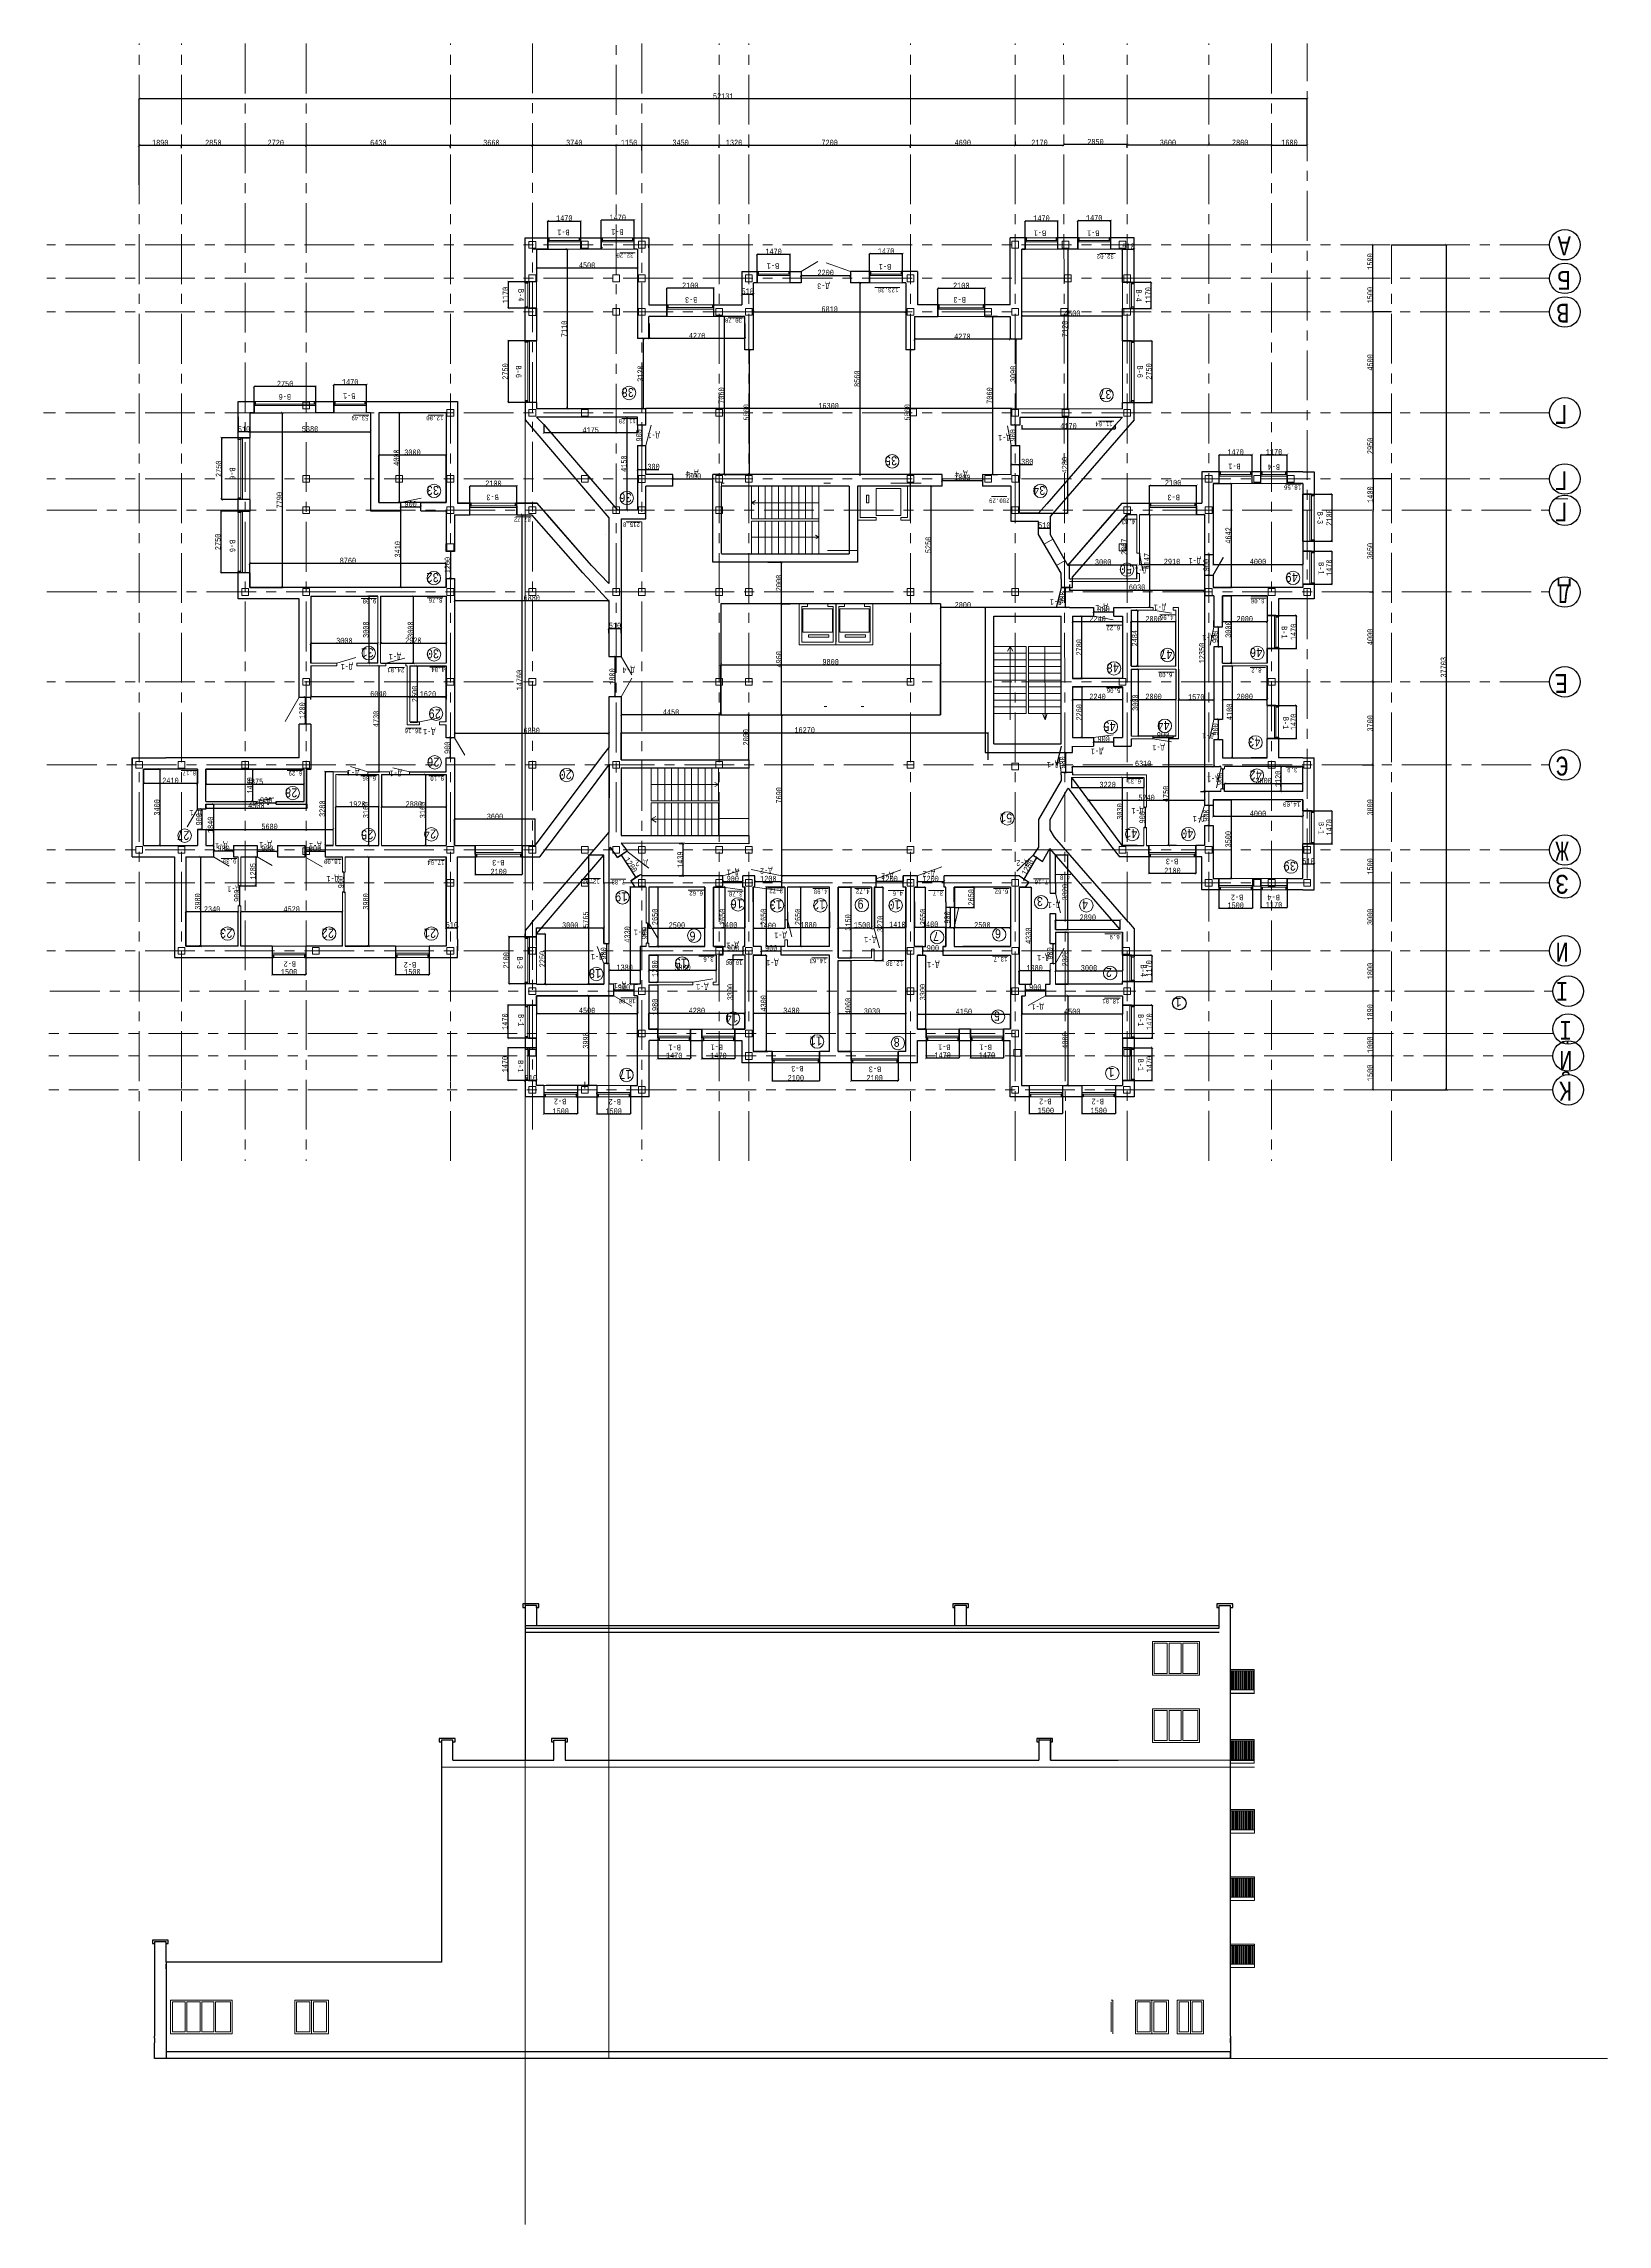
# Model space of a CAD drawing. Header units: millimetres. Extents: x -689206 to 4969298, y -1019800 to 703299.
# Drawn here: x -132513 to -62731, y -646086 to -548796 of the extents above; entities that cross this region are included whole.
import ezdxf

# ---------------------------------------------------------------- set-up
doc = ezdxf.new("R2010")
doc.units = ezdxf.units.MM
doc.linetypes.add('JIS_02_4.0', pattern=[5.5, 4, -1.5])
doc.linetypes.add('осеваяX2', pattern=[101.6, 63.5, -12.7, 12.7, -12.7])
for name, color, linetype, lineweight in [('несущие', 7, 'Continuous', 30), ('ОКНА', 250, 'Continuous', 20), ('ПЕРЕГОРОДКИ', 252, 'Continuous', 9), ('РАЗМЕРЫ', 7, 'Continuous', 9), ('сваи', 7, 'JIS_02_4.0', 30), ('Слой1', 7, 'Continuous', 30), ('стены', 7, 'Continuous', 20)]:
    doc.layers.add(name, color=color, linetype=linetype, lineweight=lineweight)
for name, color, linetype in [('сетка', 104, 'Continuous'), ('фасад1', 7, 'Continuous'), ('четотам', 7, 'Continuous')]:
    doc.layers.add(name, color=color, linetype=linetype)
doc.styles.add('Аннотативный', font='isocteur.ttf', dxfattribs={"width": 0.7, "height": 250})
doc.dimstyles.new('Аннотативный', dxfattribs={"dimscale": 0, "dimtxt": 250, "dimasz": 100, "dimexe": 1.25, "dimexo": 0.625, "dimtad": 1, "dimdec": 0, "dimtxsty": 'Аннотативный', "dimblk": 'ARCHTICK', "dimcen": 2.5, "dimadec": 0, "dimazin": 0, "dimtfac": 1, "dimtdec": 0, "dimtmove": 0, "dimatfit": 3, "dimfxl": 1, "dimarcsym": 0})

# ---------------------------------------------------------------- blocks, each defined once
blk = doc.blocks.new('_ArchTick')
at = {"color": 0, "linetype": 'ByBlock', "const_width": 0.15}
blk.add_lwpolyline([(-0.5, -0.5), (0.5, 0.5)], dxfattribs=at)
blk = doc.blocks.new('*D3302')
at = {"layer": 'Defpoints', "color": 0, "lineweight": 0, "transparency": 16777216}
for p in [(-93523, -589461), (-93523, -592761), (-93159, -592761)]:
    blk.add_point(p, dxfattribs=at)
at = {"layer": 'стены', "color": 0, "lineweight": -2, "transparency": 16777216}
for p, q in [((-93523, -589461), (-93158, -589461)), ((-93159, -589461), (-93159, -592761)), ((-93523, -592761), (-93158, -592761))]:
    blk.add_line(p, q, dxfattribs=at)
at = {"layer": 'стены', "color": 0, "lineweight": -2, "transparency": 16777216, "xscale": 100, "yscale": 100, "zscale": 100}
for p, rotation in [((-93159, -589461), 90), ((-93159, -592761), 270)]:
    blk.add_blockref('_ArchTick', p, dxfattribs=dict(at, rotation=rotation))
at = {"layer": 'стены', "color": 0, "lineweight": 5, "transparency": 16777216, "insert": (-93285, -591111), "char_height": 250, "attachment_point": 5, "rotation": 90, "style": 'Аннотативный'}
blk.add_mtext('3300', dxfattribs=at)
blk = doc.blocks.new('*D3303')
at = {"layer": 'Defpoints', "color": 0, "lineweight": 0, "transparency": 16777216}
for p in [(-89373, -592101), (-93523, -592761), (-89373, -592761)]:
    blk.add_point(p, dxfattribs=at)
at = {"layer": 'стены', "color": 0, "lineweight": -2, "transparency": 16777216}
for p, q in [((-93523, -592760), (-93523, -592100)), ((-93523, -592101), (-89373, -592101)), ((-89373, -592760), (-89373, -592100))]:
    blk.add_line(p, q, dxfattribs=at)
at = {"layer": 'стены', "color": 0, "lineweight": -2, "transparency": 16777216, "xscale": 100, "yscale": 100, "zscale": 100, "rotation": 180}
blk.add_blockref('_ArchTick', (-93523, -592101), dxfattribs=at)
at = {"layer": 'стены', "color": 0, "lineweight": -2, "transparency": 16777216, "xscale": 100, "yscale": 100, "zscale": 100}
blk.add_blockref('_ArchTick', (-89373, -592101), dxfattribs=at)
at = {"layer": 'стены', "color": 0, "lineweight": 5, "transparency": 16777216, "insert": (-91448, -591975), "char_height": 250, "attachment_point": 5, "style": 'Аннотативный'}
blk.add_mtext('4150', dxfattribs=at)
blk = doc.blocks.new('*D3304')
at = {"layer": 'Defpoints', "color": 0, "lineweight": 0, "transparency": 16777216}
for p in [(-97063, -592084), (-97063, -592084), (-94033, -592084)]:
    blk.add_point(p, dxfattribs=at)
at = {"layer": 'стены', "color": 0, "lineweight": -2, "transparency": 16777216}
for p, q in [((-97063, -592084), (-97063, -592083)), ((-94033, -592084), (-97063, -592084)), ((-94033, -592084), (-94033, -592083))]:
    blk.add_line(p, q, dxfattribs=at)
at = {"layer": 'стены', "color": 0, "lineweight": -2, "transparency": 16777216, "xscale": 100, "yscale": 100, "zscale": 100, "rotation": 180}
blk.add_blockref('_ArchTick', (-97063, -592084), dxfattribs=at)
at = {"layer": 'стены', "color": 0, "lineweight": -2, "transparency": 16777216, "xscale": 100, "yscale": 100, "zscale": 100}
blk.add_blockref('_ArchTick', (-94033, -592084), dxfattribs=at)
at = {"layer": 'стены', "color": 0, "lineweight": 5, "transparency": 16777216, "insert": (-95548, -591959), "char_height": 250, "attachment_point": 5, "style": 'Аннотативный'}
blk.add_mtext('3030', dxfattribs=at)
blk = doc.blocks.new('*D3305')
at = {"layer": 'Defpoints', "color": 0, "lineweight": 0, "transparency": 16777216}
for p in [(-97063, -589701), (-97063, -593761), (-96489, -593761)]:
    blk.add_point(p, dxfattribs=at)
at = {"layer": 'стены', "color": 0, "lineweight": -2, "transparency": 16777216}
for p, q in [((-97063, -589701), (-96488, -589701)), ((-96489, -589701), (-96489, -593761)), ((-97063, -593761), (-96488, -593761))]:
    blk.add_line(p, q, dxfattribs=at)
at = {"layer": 'стены', "color": 0, "lineweight": -2, "transparency": 16777216, "xscale": 100, "yscale": 100, "zscale": 100}
for p, rotation in [((-96489, -589701), 90), ((-96489, -593761), 270)]:
    blk.add_blockref('_ArchTick', p, dxfattribs=dict(at, rotation=rotation))
at = {"layer": 'стены', "color": 0, "lineweight": 5, "transparency": 16777216, "insert": (-96615, -591731), "char_height": 250, "attachment_point": 5, "rotation": 90, "style": 'Аннотативный'}
blk.add_mtext('4060', dxfattribs=at)
blk = doc.blocks.new('*D3306')
at = {"layer": 'Defpoints', "color": 0, "lineweight": 0, "transparency": 16777216}
for p in [(-93653, -587081), (-92253, -587081), (-92253, -588211)]:
    blk.add_point(p, dxfattribs=at)
at = {"layer": 'стены', "color": 0, "lineweight": -2, "transparency": 16777216}
for p, q in [((-93653, -587081), (-93653, -588212)), ((-92253, -587081), (-92253, -588212)), ((-93653, -588211), (-92253, -588211))]:
    blk.add_line(p, q, dxfattribs=at)
at = {"layer": 'стены', "color": 0, "lineweight": -2, "transparency": 16777216, "xscale": 100, "yscale": 100, "zscale": 100, "rotation": 180}
blk.add_blockref('_ArchTick', (-93653, -588211), dxfattribs=at)
at = {"layer": 'стены', "color": 0, "lineweight": -2, "transparency": 16777216, "xscale": 100, "yscale": 100, "zscale": 100}
blk.add_blockref('_ArchTick', (-92253, -588211), dxfattribs=at)
at = {"layer": 'стены', "color": 0, "lineweight": 5, "transparency": 16777216, "insert": (-92953, -588085), "char_height": 250, "attachment_point": 5, "style": 'Аннотативный'}
blk.add_mtext('1400', dxfattribs=at)
blk = doc.blocks.new('*D3307')
at = {"layer": 'Defpoints', "color": 0, "lineweight": 0, "transparency": 16777216}
for p in [(-100843, -592060), (-100843, -592060), (-97443, -592060)]:
    blk.add_point(p, dxfattribs=at)
at = {"layer": 'стены', "color": 0, "lineweight": -2, "transparency": 16777216}
for p, q in [((-100843, -592059), (-100843, -592059)), ((-97443, -592060), (-100843, -592060)), ((-97443, -592059), (-97443, -592059))]:
    blk.add_line(p, q, dxfattribs=at)
at = {"layer": 'стены', "color": 0, "lineweight": -2, "transparency": 16777216, "xscale": 100, "yscale": 100, "zscale": 100}
for p, rotation in [((-100843, -592060), 179.999999999998), ((-97443, -592060), 359.9999999999981)]:
    blk.add_blockref('_ArchTick', p, dxfattribs=dict(at, rotation=rotation))
at = {"layer": 'стены', "color": 0, "lineweight": 5, "transparency": 16777216, "insert": (-99143, -591934), "char_height": 250, "attachment_point": 5, "style": 'Аннотативный'}
blk.add_mtext('3400', dxfattribs=at)
blk = doc.blocks.new('*D3308')
at = {"layer": 'Defpoints', "color": 0, "lineweight": 0, "transparency": 16777216}
for p in [(-100843, -589461), (-100843, -593761), (-100263, -593761)]:
    blk.add_point(p, dxfattribs=at)
at = {"layer": 'стены', "color": 0, "lineweight": -2, "transparency": 16777216}
for p, q in [((-100843, -589461), (-100261, -589461)), ((-100263, -589461), (-100263, -593761)), ((-100843, -593761), (-100261, -593761))]:
    blk.add_line(p, q, dxfattribs=at)
at = {"layer": 'стены', "color": 0, "lineweight": -2, "transparency": 16777216, "xscale": 100, "yscale": 100, "zscale": 100}
for p, rotation in [((-100263, -589461), 90), ((-100263, -593761), 270)]:
    blk.add_blockref('_ArchTick', p, dxfattribs=dict(at, rotation=rotation))
at = {"layer": 'стены', "color": 0, "lineweight": 5, "transparency": 16777216, "insert": (-100388, -591611), "char_height": 250, "attachment_point": 5, "rotation": 90, "style": 'Аннотативный'}
blk.add_mtext('4300', dxfattribs=at)
blk = doc.blocks.new('*D3309')
at = {"layer": 'Defpoints', "color": 0, "lineweight": 0, "transparency": 16777216}
for p in [(-99318, -587532), (-97438, -587532), (-99318, -588241)]:
    blk.add_point(p, dxfattribs=at)
at = {"layer": 'стены', "color": 0, "lineweight": -2, "transparency": 16777216}
for p, q in [((-99318, -587533), (-99318, -588242)), ((-97438, -587533), (-97438, -588242)), ((-97438, -588241), (-99318, -588241))]:
    blk.add_line(p, q, dxfattribs=at)
at = {"layer": 'стены', "color": 0, "lineweight": -2, "transparency": 16777216, "xscale": 100, "yscale": 100, "zscale": 100}
for p, rotation in [((-99318, -588241), 179.9999999999964), ((-97438, -588241), 359.9999999999965)]:
    blk.add_blockref('_ArchTick', p, dxfattribs=dict(at, rotation=rotation))
at = {"layer": 'стены', "color": 0, "lineweight": 5, "transparency": 16777216, "insert": (-98378, -588115), "char_height": 250, "attachment_point": 5, "style": 'Аннотативный'}
blk.add_mtext('1880', dxfattribs=at)
blk = doc.blocks.new('*D3310')
at = {"layer": 'Defpoints', "color": 0, "lineweight": 0, "transparency": 16777216}
for p in [(-110514, -558811), (-110514, -558812), (-106013, -558812)]:
    blk.add_point(p, dxfattribs=at)
at = {"layer": 'стены', "color": 0, "lineweight": -2, "transparency": 16777216}
for p, q in [((-110514, -558811), (-110514, -558813)), ((-106013, -558812), (-110514, -558812)), ((-106013, -558811), (-106013, -558811))]:
    blk.add_line(p, q, dxfattribs=at)
at = {"layer": 'стены', "color": 0, "lineweight": -2, "transparency": 16777216, "xscale": 100, "yscale": 100, "zscale": 100, "rotation": 180}
blk.add_blockref('_ArchTick', (-110514, -558812), dxfattribs=at)
at = {"layer": 'стены', "color": 0, "lineweight": -2, "transparency": 16777216, "xscale": 100, "yscale": 100, "zscale": 100}
blk.add_blockref('_ArchTick', (-106013, -558812), dxfattribs=at)
at = {"layer": 'стены', "color": 0, "lineweight": 5, "transparency": 16777216, "insert": (-108263, -558686), "char_height": 250, "attachment_point": 5, "style": 'Аннотативный'}
blk.add_mtext('4500', dxfattribs=at)
blk = doc.blocks.new('*D3311')
at = {"layer": 'Defpoints', "color": 0, "lineweight": 0, "transparency": 16777216}
for p in [(-92421, -568282), (-90617, -568244), (-90617, -568282)]:
    blk.add_point(p, dxfattribs=at)
at = {"layer": 'стены', "color": 0, "lineweight": -2, "transparency": 16777216}
for p, q in [((-92421, -568281), (-92421, -568280)), ((-92421, -568282), (-90617, -568282)), ((-90617, -568244), (-90617, -568283))]:
    blk.add_line(p, q, dxfattribs=at)
at = {"layer": 'стены', "color": 0, "lineweight": -2, "transparency": 16777216, "xscale": 100, "yscale": 100, "zscale": 100, "rotation": 180}
blk.add_blockref('_ArchTick', (-92421, -568282), dxfattribs=at)
at = {"layer": 'стены', "color": 0, "lineweight": -2, "transparency": 16777216, "xscale": 100, "yscale": 100, "zscale": 100}
blk.add_blockref('_ArchTick', (-90617, -568282), dxfattribs=at)
at = {"layer": 'стены', "color": 0, "lineweight": 5, "transparency": 16777216, "insert": (-91519, -568156), "char_height": 250, "attachment_point": 5, "style": 'Аннотативный'}
blk.add_mtext('1800', dxfattribs=at)
blk = doc.blocks.new('*D3335')
at = {"layer": 'Defpoints', "color": 0, "lineweight": 0, "transparency": 16777216}
for p in [(-93653, -561297), (-89381, -561297), (-93653, -561988)]:
    blk.add_point(p, dxfattribs=at)
at = {"layer": 'стены', "color": 0, "lineweight": -2, "transparency": 16777216}
for p, q in [((-93653, -561297), (-93653, -561989)), ((-89381, -561297), (-89381, -561989)), ((-89381, -561988), (-93653, -561988))]:
    blk.add_line(p, q, dxfattribs=at)
at = {"layer": 'стены', "color": 0, "lineweight": -2, "transparency": 16777216, "xscale": 100, "yscale": 100, "zscale": 100, "rotation": 180}
blk.add_blockref('_ArchTick', (-93653, -561988), dxfattribs=at)
at = {"layer": 'стены', "color": 0, "lineweight": -2, "transparency": 16777216, "xscale": 100, "yscale": 100, "zscale": 100}
blk.add_blockref('_ArchTick', (-89381, -561988), dxfattribs=at)
at = {"layer": 'стены', "color": 0, "lineweight": 5, "transparency": 16777216, "insert": (-91517, -561862), "char_height": 250, "attachment_point": 5, "style": 'Аннотативный'}
blk.add_mtext('4270', dxfattribs=at)
blk = doc.blocks.new('*D3336')
at = {"layer": 'Defpoints', "color": 0, "lineweight": 0, "transparency": 16777216}
for p in [(-105490, -561285), (-101218, -561285), (-105490, -561953)]:
    blk.add_point(p, dxfattribs=at)
at = {"layer": 'стены', "color": 0, "lineweight": -2, "transparency": 16777216}
for p, q in [((-105490, -561286), (-105490, -561954)), ((-101218, -561286), (-101218, -561954)), ((-101218, -561953), (-105490, -561953))]:
    blk.add_line(p, q, dxfattribs=at)
at = {"layer": 'стены', "color": 0, "lineweight": -2, "transparency": 16777216, "xscale": 100, "yscale": 100, "zscale": 100, "rotation": 180}
blk.add_blockref('_ArchTick', (-105490, -561953), dxfattribs=at)
at = {"layer": 'стены', "color": 0, "lineweight": -2, "transparency": 16777216, "xscale": 100, "yscale": 100, "zscale": 100}
blk.add_blockref('_ArchTick', (-101218, -561953), dxfattribs=at)
at = {"layer": 'стены', "color": 0, "lineweight": 5, "transparency": 16777216, "insert": (-103354, -561827), "char_height": 250, "attachment_point": 5, "style": 'Аннотативный'}
blk.add_mtext('4270', dxfattribs=at)
blk = doc.blocks.new('*D3337')
at = {"layer": 'Defpoints', "color": 0, "lineweight": 0, "transparency": 16777216}
for p in [(-88863, -565817), (-84694, -565817), (-84694, -565981)]:
    blk.add_point(p, dxfattribs=at)
at = {"layer": 'стены', "color": 0, "lineweight": -2, "transparency": 16777216}
for p, q in [((-88863, -565818), (-88863, -565982)), ((-88863, -565981), (-84694, -565981)), ((-84694, -565818), (-84694, -565982))]:
    blk.add_line(p, q, dxfattribs=at)
at = {"layer": 'стены', "color": 0, "lineweight": -2, "transparency": 16777216, "xscale": 100, "yscale": 100, "zscale": 100, "rotation": 180}
blk.add_blockref('_ArchTick', (-88863, -565981), dxfattribs=at)
at = {"layer": 'стены', "color": 0, "lineweight": -2, "transparency": 16777216, "xscale": 100, "yscale": 100, "zscale": 100}
blk.add_blockref('_ArchTick', (-84694, -565981), dxfattribs=at)
at = {"layer": 'стены', "color": 0, "lineweight": 5, "transparency": 16777216, "insert": (-86779, -565855), "char_height": 250, "attachment_point": 5, "style": 'Аннотативный'}
blk.add_mtext('4170', dxfattribs=at)
blk = doc.blocks.new('*D3338')
at = {"layer": 'Defpoints', "color": 0, "lineweight": 0, "transparency": 16777216}
for p in [(-110189, -565783), (-110189, -566163), (-106013, -565783)]:
    blk.add_point(p, dxfattribs=at)
at = {"layer": 'стены', "color": 0, "lineweight": -2, "transparency": 16777216}
for p, q in [((-110189, -565783), (-110189, -566164)), ((-106013, -566163), (-110189, -566163)), ((-106013, -565783), (-106013, -566164))]:
    blk.add_line(p, q, dxfattribs=at)
at = {"layer": 'стены', "color": 0, "lineweight": -2, "transparency": 16777216, "xscale": 100, "yscale": 100, "zscale": 100, "rotation": 180}
blk.add_blockref('_ArchTick', (-110189, -566163), dxfattribs=at)
at = {"layer": 'стены', "color": 0, "lineweight": -2, "transparency": 16777216, "xscale": 100, "yscale": 100, "zscale": 100}
blk.add_blockref('_ArchTick', (-106013, -566163), dxfattribs=at)
at = {"layer": 'стены', "color": 0, "lineweight": 5, "transparency": 16777216, "insert": (-108101, -566037), "char_height": 250, "attachment_point": 5, "style": 'Аннотативный'}
blk.add_mtext('4175', dxfattribs=at)
blk = doc.blocks.new('*D3339')
at = {"layer": 'Defpoints', "color": 0, "lineweight": 0, "transparency": 16777216}
for p in [(-125268, -582729), (-120774, -582729), (-125268, -582916)]:
    blk.add_point(p, dxfattribs=at)
at = {"layer": 'стены', "color": 0, "lineweight": -2, "transparency": 16777216}
for p, q in [((-125268, -582730), (-125268, -582918)), ((-120774, -582730), (-120774, -582918)), ((-120774, -582916), (-125268, -582916))]:
    blk.add_line(p, q, dxfattribs=at)
at = {"layer": 'стены', "color": 0, "lineweight": -2, "transparency": 16777216, "xscale": 100, "yscale": 100, "zscale": 100, "rotation": 180}
blk.add_blockref('_ArchTick', (-125268, -582916), dxfattribs=at)
at = {"layer": 'стены', "color": 0, "lineweight": -2, "transparency": 16777216, "xscale": 100, "yscale": 100, "zscale": 100}
blk.add_blockref('_ArchTick', (-120774, -582916), dxfattribs=at)
at = {"layer": 'стены', "color": 0, "lineweight": 5, "transparency": 16777216, "insert": (-123021, -582791), "char_height": 250, "attachment_point": 5, "style": 'Аннотативный'}
blk.add_mtext('4500', dxfattribs=at)
blk = doc.blocks.new('*D3340')
at = {"layer": 'Defpoints', "color": 0, "lineweight": 0, "transparency": 16777216}
for p in [(-125458, -582950), (-125458, -583850), (-125458, -583850)]:
    blk.add_point(p, dxfattribs=at)
at = {"layer": 'стены', "color": 0, "lineweight": -2, "transparency": 16777216}
for p, q in [((-125459, -582950), (-125460, -582950)), ((-125458, -582950), (-125458, -583850)), ((-125459, -583850), (-125460, -583850))]:
    blk.add_line(p, q, dxfattribs=at)
at = {"layer": 'стены', "color": 0, "lineweight": -2, "transparency": 16777216, "xscale": 100, "yscale": 100, "zscale": 100}
for p, rotation in [((-125458, -582950), 90), ((-125458, -583850), 270)]:
    blk.add_blockref('_ArchTick', p, dxfattribs=dict(at, rotation=rotation))
at = {"layer": 'стены', "color": 0, "lineweight": 5, "transparency": 16777216, "insert": (-125584, -583400), "char_height": 250, "attachment_point": 5, "rotation": 90, "style": 'Аннотативный'}
blk.add_mtext('900', dxfattribs=at)
blk = doc.blocks.new('*D3341')
at = {"layer": 'Defpoints', "color": 0, "lineweight": 0, "transparency": 16777216}
for p in [(-117433, -581408), (-114553, -581408), (-114553, -582848)]:
    blk.add_point(p, dxfattribs=at)
at = {"layer": 'стены', "color": 0, "lineweight": -2, "transparency": 16777216}
for p, q in [((-117433, -581408), (-117433, -582849)), ((-114553, -581408), (-114553, -582849)), ((-117433, -582848), (-114553, -582848))]:
    blk.add_line(p, q, dxfattribs=at)
at = {"layer": 'стены', "color": 0, "lineweight": -2, "transparency": 16777216, "xscale": 100, "yscale": 100, "zscale": 100, "rotation": 180}
blk.add_blockref('_ArchTick', (-117433, -582848), dxfattribs=at)
at = {"layer": 'стены', "color": 0, "lineweight": -2, "transparency": 16777216, "xscale": 100, "yscale": 100, "zscale": 100}
blk.add_blockref('_ArchTick', (-114553, -582848), dxfattribs=at)
at = {"layer": 'стены', "color": 0, "lineweight": 5, "transparency": 16777216, "insert": (-115993, -582722), "char_height": 250, "attachment_point": 5, "style": 'Аннотативный'}
blk.add_mtext('2880', dxfattribs=at)
blk = doc.blocks.new('*D3342')
at = {"layer": 'Defpoints', "color": 0, "lineweight": 0, "transparency": 16777216}
for p in [(-125268, -581171), (-123184, -581171), (-125268, -582609)]:
    blk.add_point(p, dxfattribs=at)
at = {"layer": 'стены', "color": 0, "lineweight": -2, "transparency": 16777216}
for p, q in [((-125268, -581171), (-123183, -581171)), ((-123184, -582609), (-123184, -581171)), ((-125268, -582609), (-123183, -582609))]:
    blk.add_line(p, q, dxfattribs=at)
at = {"layer": 'стены', "color": 0, "lineweight": -2, "transparency": 16777216, "xscale": 100, "yscale": 100, "zscale": 100}
for p, rotation in [((-123184, -581171), 90), ((-123184, -582609), 270)]:
    blk.add_blockref('_ArchTick', p, dxfattribs=dict(at, rotation=rotation))
at = {"layer": 'стены', "color": 0, "lineweight": 5, "transparency": 16777216, "insert": (-123309, -581890), "char_height": 250, "attachment_point": 5, "rotation": 90, "style": 'Аннотативный'}
blk.add_mtext('1440', dxfattribs=at)
blk = doc.blocks.new('*D3343')
at = {"layer": 'Defpoints', "color": 0, "lineweight": 0, "transparency": 16777216}
for p in [(-125268, -581171), (-120894, -581171), (-120894, -581841)]:
    blk.add_point(p, dxfattribs=at)
at = {"layer": 'стены', "color": 0, "lineweight": -2, "transparency": 16777216}
for p, q in [((-125268, -581171), (-125268, -581842)), ((-120894, -581171), (-120894, -581842)), ((-125268, -581841), (-120894, -581841))]:
    blk.add_line(p, q, dxfattribs=at)
at = {"layer": 'стены', "color": 0, "lineweight": -2, "transparency": 16777216, "xscale": 100, "yscale": 100, "zscale": 100, "rotation": 180}
blk.add_blockref('_ArchTick', (-125268, -581841), dxfattribs=at)
at = {"layer": 'стены', "color": 0, "lineweight": -2, "transparency": 16777216, "xscale": 100, "yscale": 100, "zscale": 100}
blk.add_blockref('_ArchTick', (-120894, -581841), dxfattribs=at)
at = {"layer": 'стены', "color": 0, "lineweight": 5, "transparency": 16777216, "insert": (-123081, -581715), "char_height": 250, "attachment_point": 5, "style": 'Аннотативный'}
blk.add_mtext('4375', dxfattribs=at)
blk = doc.blocks.new('*D3344')
at = {"layer": 'Defpoints', "color": 0, "lineweight": 0, "transparency": 16777216}
for p in [(-117474, -573441), (-116013, -573441), (-117431, -576441)]:
    blk.add_point(p, dxfattribs=at)
at = {"layer": 'стены', "color": 0, "lineweight": -2, "transparency": 16777216}
for p, q in [((-117473, -573441), (-116012, -573441)), ((-116013, -576441), (-116013, -573441)), ((-117430, -576441), (-116012, -576441))]:
    blk.add_line(p, q, dxfattribs=at)
at = {"layer": 'стены', "color": 0, "lineweight": -2, "transparency": 16777216, "xscale": 100, "yscale": 100, "zscale": 100}
for p, rotation in [((-116013, -573441), 90), ((-116013, -576441), 270)]:
    blk.add_blockref('_ArchTick', p, dxfattribs=dict(at, rotation=rotation))
at = {"layer": 'стены', "color": 0, "lineweight": 5, "transparency": 16777216, "insert": (-116139, -574941), "char_height": 250, "attachment_point": 5, "rotation": 90, "style": 'Аннотативный'}
blk.add_mtext('3000', dxfattribs=at)
blk = doc.blocks.new('*D3345')
at = {"layer": 'Defpoints', "color": 0, "lineweight": 0, "transparency": 16777216}
for p in [(-117474, -573441), (-114553, -573441), (-114553, -575545)]:
    blk.add_point(p, dxfattribs=at)
at = {"layer": 'стены', "color": 0, "lineweight": -2, "transparency": 16777216}
for p, q in [((-117474, -573441), (-117474, -575547)), ((-114553, -573441), (-114553, -575547)), ((-117474, -575545), (-114553, -575545))]:
    blk.add_line(p, q, dxfattribs=at)
at = {"layer": 'стены', "color": 0, "lineweight": -2, "transparency": 16777216, "xscale": 100, "yscale": 100, "zscale": 100, "rotation": 180}
blk.add_blockref('_ArchTick', (-117474, -575545), dxfattribs=at)
at = {"layer": 'стены', "color": 0, "lineweight": -2, "transparency": 16777216, "xscale": 100, "yscale": 100, "zscale": 100}
blk.add_blockref('_ArchTick', (-114553, -575545), dxfattribs=at)
at = {"layer": 'стены', "color": 0, "lineweight": 5, "transparency": 16777216, "insert": (-116013, -575420), "char_height": 250, "attachment_point": 5, "style": 'Аннотативный'}
blk.add_mtext('2920', dxfattribs=at)
blk = doc.blocks.new('*D3346')
at = {"layer": 'Defpoints', "color": 0, "lineweight": 0, "transparency": 16777216}
for p in [(-120594, -575559), (-120594, -576441), (-117594, -576441)]:
    blk.add_point(p, dxfattribs=at)
at = {"layer": 'стены', "color": 0, "lineweight": -2, "transparency": 16777216}
for p, q in [((-120594, -576440), (-120594, -575558)), ((-117594, -575559), (-120594, -575559)), ((-117594, -576440), (-117594, -575558))]:
    blk.add_line(p, q, dxfattribs=at)
at = {"layer": 'стены', "color": 0, "lineweight": -2, "transparency": 16777216, "xscale": 100, "yscale": 100, "zscale": 100, "rotation": 180}
blk.add_blockref('_ArchTick', (-120594, -575559), dxfattribs=at)
at = {"layer": 'стены', "color": 0, "lineweight": -2, "transparency": 16777216, "xscale": 100, "yscale": 100, "zscale": 100}
blk.add_blockref('_ArchTick', (-117594, -575559), dxfattribs=at)
at = {"layer": 'стены', "color": 0, "lineweight": 5, "transparency": 16777216, "insert": (-119094, -575433), "char_height": 250, "attachment_point": 5, "style": 'Аннотативный'}
blk.add_mtext('3000', dxfattribs=at)
blk = doc.blocks.new('*D3347')
at = {"layer": 'Defpoints', "color": 0, "lineweight": 0, "transparency": 16777216}
for p in [(-120849, -577950), (-120849, -579150), (-120849, -579150)]:
    blk.add_point(p, dxfattribs=at)
at = {"layer": 'стены', "color": 0, "lineweight": -2, "transparency": 16777216}
for p, q in [((-120849, -577950), (-120850, -577950)), ((-120849, -577950), (-120849, -579150)), ((-120849, -579150), (-120850, -579150))]:
    blk.add_line(p, q, dxfattribs=at)
at = {"layer": 'стены', "color": 0, "lineweight": -2, "transparency": 16777216, "xscale": 100, "yscale": 100, "zscale": 100}
for p, rotation in [((-120849, -577950), 90), ((-120849, -579150), 270)]:
    blk.add_blockref('_ArchTick', p, dxfattribs=dict(at, rotation=rotation))
at = {"layer": 'стены', "color": 0, "lineweight": 5, "transparency": 16777216, "insert": (-120974, -578550), "char_height": 250, "attachment_point": 5, "rotation": 90, "style": 'Аннотативный'}
blk.add_mtext('1200', dxfattribs=at)
blk = doc.blocks.new('*D3348')
at = {"layer": 'Defpoints', "color": 0, "lineweight": 0, "transparency": 16777216}
for p in [(-128055, -581171), (-125648, -581171), (-128055, -581800)]:
    blk.add_point(p, dxfattribs=at)
at = {"layer": 'стены', "color": 0, "lineweight": -2, "transparency": 16777216}
for p, q in [((-128055, -581171), (-128055, -581802)), ((-125648, -581171), (-125648, -581802)), ((-125648, -581800), (-128055, -581800))]:
    blk.add_line(p, q, dxfattribs=at)
at = {"layer": 'стены', "color": 0, "lineweight": -2, "transparency": 16777216, "xscale": 100, "yscale": 100, "zscale": 100, "rotation": 180}
blk.add_blockref('_ArchTick', (-128055, -581800), dxfattribs=at)
at = {"layer": 'стены', "color": 0, "lineweight": -2, "transparency": 16777216, "xscale": 100, "yscale": 100, "zscale": 100}
blk.add_blockref('_ArchTick', (-125648, -581800), dxfattribs=at)
at = {"layer": 'стены', "color": 0, "lineweight": 5, "transparency": 16777216, "insert": (-126852, -581675), "char_height": 250, "attachment_point": 5, "style": 'Аннотативный'}
blk.add_mtext('2410', dxfattribs=at)
blk = doc.blocks.new('*D3349')
at = {"layer": 'Defpoints', "color": 0, "lineweight": 0, "transparency": 16777216}
for p in [(-117570, -576561), (-117553, -581288), (-117553, -581288)]:
    blk.add_point(p, dxfattribs=at)
at = {"layer": 'стены', "color": 0, "lineweight": -2, "transparency": 16777216}
for p, q in [((-117569, -576561), (-117551, -576561)), ((-117553, -576561), (-117553, -581288)), ((-117553, -581288), (-117554, -581288))]:
    blk.add_line(p, q, dxfattribs=at)
at = {"layer": 'стены', "color": 0, "lineweight": -2, "transparency": 16777216, "xscale": 100, "yscale": 100, "zscale": 100}
for p, rotation in [((-117553, -576561), 90), ((-117553, -581288), 270)]:
    blk.add_blockref('_ArchTick', p, dxfattribs=dict(at, rotation=rotation))
at = {"layer": 'стены', "color": 0, "lineweight": 5, "transparency": 16777216, "insert": (-117678, -578924), "char_height": 250, "attachment_point": 5, "rotation": 90, "style": 'Аннотативный'}
blk.add_mtext('4730', dxfattribs=at)
blk = doc.blocks.new('*D3350')
at = {"layer": 'Defpoints', "color": 0, "lineweight": 0, "transparency": 16777216}
for p in [(-120594, -577937), (-120594, -578061), (-114553, -578061)]:
    blk.add_point(p, dxfattribs=at)
at = {"layer": 'стены', "color": 0, "lineweight": -2, "transparency": 16777216}
for p, q in [((-120594, -578060), (-120594, -577936)), ((-114553, -577937), (-120594, -577937)), ((-114553, -578060), (-114553, -577936))]:
    blk.add_line(p, q, dxfattribs=at)
at = {"layer": 'стены', "color": 0, "lineweight": -2, "transparency": 16777216, "xscale": 100, "yscale": 100, "zscale": 100, "rotation": 180}
blk.add_blockref('_ArchTick', (-120594, -577937), dxfattribs=at)
at = {"layer": 'стены', "color": 0, "lineweight": -2, "transparency": 16777216, "xscale": 100, "yscale": 100, "zscale": 100}
blk.add_blockref('_ArchTick', (-114553, -577937), dxfattribs=at)
at = {"layer": 'стены', "color": 0, "lineweight": 5, "transparency": 16777216, "insert": (-117573, -577811), "char_height": 250, "attachment_point": 5, "style": 'Аннотативный'}
blk.add_mtext('6040', dxfattribs=at)
blk = doc.blocks.new('*D3351')
at = {"layer": 'Defpoints', "color": 0, "lineweight": 0, "transparency": 16777216}
for p in [(-114363, -579761), (-114373, -580661), (-114363, -580661)]:
    blk.add_point(p, dxfattribs=at)
at = {"layer": 'стены', "color": 0, "lineweight": -2, "transparency": 16777216}
for p, q in [((-114363, -579761), (-114374, -579761)), ((-114373, -579761), (-114373, -580661)), ((-114363, -580661), (-114374, -580661))]:
    blk.add_line(p, q, dxfattribs=at)
at = {"layer": 'стены', "color": 0, "lineweight": -2, "transparency": 16777216, "xscale": 100, "yscale": 100, "zscale": 100}
for p, rotation in [((-114373, -579761), 90), ((-114373, -580661), 270)]:
    blk.add_blockref('_ArchTick', p, dxfattribs=dict(at, rotation=rotation))
at = {"layer": 'стены', "color": 0, "lineweight": 5, "transparency": 16777216, "insert": (-114498, -580211), "char_height": 250, "attachment_point": 5, "rotation": 90, "style": 'Аннотативный'}
blk.add_mtext('900', dxfattribs=at)
blk = doc.blocks.new('*D3352')
at = {"layer": 'Defpoints', "color": 0, "lineweight": 0, "transparency": 16777216}
for p in [(-114553, -588238), (-114043, -588238), (-114043, -588238)]:
    blk.add_point(p, dxfattribs=at)
at = {"layer": 'стены', "color": 0, "lineweight": -2, "transparency": 16777216}
for p, q in [((-114553, -588237), (-114553, -588236)), ((-114553, -588238), (-114043, -588238)), ((-114043, -588237), (-114043, -588236))]:
    blk.add_line(p, q, dxfattribs=at)
at = {"layer": 'стены', "color": 0, "lineweight": -2, "transparency": 16777216, "xscale": 100, "yscale": 100, "zscale": 100, "rotation": 180}
blk.add_blockref('_ArchTick', (-114553, -588238), dxfattribs=at)
at = {"layer": 'стены', "color": 0, "lineweight": -2, "transparency": 16777216, "xscale": 100, "yscale": 100, "zscale": 100}
blk.add_blockref('_ArchTick', (-114043, -588238), dxfattribs=at)
at = {"layer": 'стены', "color": 0, "lineweight": 25, "transparency": 16777216, "insert": (-114298, -588112), "char_height": 250, "attachment_point": 5, "style": 'Аннотативный'}
blk.add_mtext('510', dxfattribs=at)
blk = doc.blocks.new('*D3353')
at = {"layer": 'Defpoints', "color": 0, "lineweight": 0, "transparency": 16777216}
for p in [(-123826, -565443), (-123826, -566120), (-123316, -565983)]:
    blk.add_point(p, dxfattribs=at)
at = {"layer": 'стены', "color": 0, "lineweight": -2, "transparency": 16777216}
for p, q in [((-123826, -565443), (-123826, -566121)), ((-123316, -566120), (-123826, -566120)), ((-123316, -565984), (-123316, -566121))]:
    blk.add_line(p, q, dxfattribs=at)
at = {"layer": 'стены', "color": 0, "lineweight": -2, "transparency": 16777216, "xscale": 100, "yscale": 100, "zscale": 100, "rotation": 180}
blk.add_blockref('_ArchTick', (-123826, -566120), dxfattribs=at)
at = {"layer": 'стены', "color": 0, "lineweight": -2, "transparency": 16777216, "xscale": 100, "yscale": 100, "zscale": 100}
blk.add_blockref('_ArchTick', (-123316, -566120), dxfattribs=at)
at = {"layer": 'стены', "color": 0, "lineweight": 13, "transparency": 16777216, "insert": (-123571, -565995), "char_height": 250, "attachment_point": 5, "style": 'Аннотативный'}
blk.add_mtext('510', dxfattribs=at)
blk = doc.blocks.new('*D3326')
at = {"layer": 'Defpoints', "color": 0, "lineweight": 0, "transparency": 16777216}
for p in [(-107827, -595271), (-106327, -595271), (-106327, -596546)]:
    blk.add_point(p, dxfattribs=at)
at = {"layer": 'стены', "color": 0, "lineweight": -2, "transparency": 16777216}
for p, q in [((-107827, -595271), (-107827, -596547)), ((-106327, -595271), (-106327, -596547)), ((-107827, -596546), (-106327, -596546))]:
    blk.add_line(p, q, dxfattribs=at)
at = {"layer": 'стены', "color": 0, "lineweight": -2, "transparency": 16777216, "xscale": 100, "yscale": 100, "zscale": 100, "rotation": 180}
blk.add_blockref('_ArchTick', (-107827, -596546), dxfattribs=at)
at = {"layer": 'стены', "color": 0, "lineweight": -2, "transparency": 16777216, "xscale": 100, "yscale": 100, "zscale": 100}
blk.add_blockref('_ArchTick', (-106327, -596546), dxfattribs=at)
at = {"layer": 'стены', "color": 0, "lineweight": 5, "transparency": 16777216, "insert": (-107077, -596420), "char_height": 250, "attachment_point": 5, "style": 'Аннотативный'}
blk.add_mtext('1500', dxfattribs=at)
blk = doc.blocks.new('*D3327')
at = {"layer": 'Defpoints', "color": 0, "lineweight": 0, "transparency": 16777216}
for p in [(-105110, -592761), (-103640, -592761), (-103640, -594071)]:
    blk.add_point(p, dxfattribs=at)
at = {"layer": 'стены', "color": 0, "lineweight": -2, "transparency": 16777216}
for p, q in [((-105110, -592761), (-105110, -594072)), ((-103640, -592761), (-103640, -594072)), ((-105110, -594071), (-103640, -594071))]:
    blk.add_line(p, q, dxfattribs=at)
at = {"layer": 'стены', "color": 0, "lineweight": -2, "transparency": 16777216, "xscale": 100, "yscale": 100, "zscale": 100, "rotation": 180}
blk.add_blockref('_ArchTick', (-105110, -594071), dxfattribs=at)
at = {"layer": 'стены', "color": 0, "lineweight": -2, "transparency": 16777216, "xscale": 100, "yscale": 100, "zscale": 100}
blk.add_blockref('_ArchTick', (-103640, -594071), dxfattribs=at)
at = {"layer": 'стены', "color": 0, "lineweight": 5, "transparency": 16777216, "insert": (-104375, -593945), "char_height": 250, "attachment_point": 5, "style": 'Аннотативный'}
blk.add_mtext('1470', dxfattribs=at)
blk = doc.blocks.new('*D3328')
at = {"layer": 'Defpoints', "color": 0, "lineweight": 0, "transparency": 16777216}
for p in [(-103134, -592761), (-101664, -592761), (-101664, -594071)]:
    blk.add_point(p, dxfattribs=at)
at = {"layer": 'стены', "color": 0, "lineweight": -2, "transparency": 16777216}
for p, q in [((-103134, -592761), (-103134, -594072)), ((-101664, -592761), (-101664, -594072)), ((-103134, -594071), (-101664, -594071))]:
    blk.add_line(p, q, dxfattribs=at)
at = {"layer": 'стены', "color": 0, "lineweight": -2, "transparency": 16777216, "xscale": 100, "yscale": 100, "zscale": 100, "rotation": 180}
blk.add_blockref('_ArchTick', (-103134, -594071), dxfattribs=at)
at = {"layer": 'стены', "color": 0, "lineweight": -2, "transparency": 16777216, "xscale": 100, "yscale": 100, "zscale": 100}
blk.add_blockref('_ArchTick', (-101664, -594071), dxfattribs=at)
at = {"layer": 'стены', "color": 0, "lineweight": 5, "transparency": 16777216, "insert": (-102399, -593945), "char_height": 250, "attachment_point": 5, "style": 'Аннотативный'}
blk.add_mtext('1470', dxfattribs=at)
blk = doc.blocks.new('*D3329')
at = {"layer": 'Defpoints', "color": 0, "lineweight": 0, "transparency": 16777216}
for p in [(-99995, -593761), (-97895, -593761), (-97895, -595063)]:
    blk.add_point(p, dxfattribs=at)
at = {"layer": 'стены', "color": 0, "lineweight": -2, "transparency": 16777216}
for p, q in [((-99995, -593761), (-99995, -595064)), ((-97895, -593761), (-97895, -595064)), ((-99995, -595063), (-97895, -595063))]:
    blk.add_line(p, q, dxfattribs=at)
at = {"layer": 'стены', "color": 0, "lineweight": -2, "transparency": 16777216, "xscale": 100, "yscale": 100, "zscale": 100, "rotation": 180}
blk.add_blockref('_ArchTick', (-99995, -595063), dxfattribs=at)
at = {"layer": 'стены', "color": 0, "lineweight": -2, "transparency": 16777216, "xscale": 100, "yscale": 100, "zscale": 100}
blk.add_blockref('_ArchTick', (-97895, -595063), dxfattribs=at)
at = {"layer": 'стены', "color": 0, "lineweight": 5, "transparency": 16777216, "insert": (-98945, -594937), "char_height": 250, "attachment_point": 5, "style": 'Аннотативный'}
blk.add_mtext('2100', dxfattribs=at)
blk = doc.blocks.new('*D3330')
at = {"layer": 'Defpoints', "color": 0, "lineweight": 0, "transparency": 16777216}
for p in [(-96480, -593770), (-94380, -593761), (-96480, -595063)]:
    blk.add_point(p, dxfattribs=at)
at = {"layer": 'стены', "color": 0, "lineweight": -2, "transparency": 16777216}
for p, q in [((-96480, -593771), (-96480, -595064)), ((-94380, -593761), (-94380, -595064)), ((-94380, -595063), (-96480, -595063))]:
    blk.add_line(p, q, dxfattribs=at)
at = {"layer": 'стены', "color": 0, "lineweight": -2, "transparency": 16777216, "xscale": 100, "yscale": 100, "zscale": 100, "rotation": 180}
blk.add_blockref('_ArchTick', (-96480, -595063), dxfattribs=at)
at = {"layer": 'стены', "color": 0, "lineweight": -2, "transparency": 16777216, "xscale": 100, "yscale": 100, "zscale": 100}
blk.add_blockref('_ArchTick', (-94380, -595063), dxfattribs=at)
at = {"layer": 'стены', "color": 0, "lineweight": 5, "transparency": 16777216, "insert": (-95430, -594937), "char_height": 250, "attachment_point": 5, "style": 'Аннотативный'}
blk.add_mtext('2100', dxfattribs=at)
blk = doc.blocks.new('*D3331')
at = {"layer": 'Defpoints', "color": 0, "lineweight": 0, "transparency": 16777216}
for p in [(-91154, -592761), (-89684, -592761), (-89684, -594048)]:
    blk.add_point(p, dxfattribs=at)
at = {"layer": 'стены', "color": 0, "lineweight": -2, "transparency": 16777216}
for p, q in [((-91154, -592761), (-91154, -594049)), ((-89684, -592761), (-89684, -594049)), ((-91154, -594048), (-89684, -594048))]:
    blk.add_line(p, q, dxfattribs=at)
at = {"layer": 'стены', "color": 0, "lineweight": -2, "transparency": 16777216, "xscale": 100, "yscale": 100, "zscale": 100, "rotation": 180}
blk.add_blockref('_ArchTick', (-91154, -594048), dxfattribs=at)
at = {"layer": 'стены', "color": 0, "lineweight": -2, "transparency": 16777216, "xscale": 100, "yscale": 100, "zscale": 100}
blk.add_blockref('_ArchTick', (-89684, -594048), dxfattribs=at)
at = {"layer": 'стены', "color": 0, "lineweight": 5, "transparency": 16777216, "insert": (-90419, -593922), "char_height": 250, "attachment_point": 5, "style": 'Аннотативный'}
blk.add_mtext('1470', dxfattribs=at)
blk = doc.blocks.new('*D3332')
at = {"layer": 'Defpoints', "color": 0, "lineweight": 0, "transparency": 16777216}
for p in [(-88540, -595271), (-87040, -595271), (-87040, -596521)]:
    blk.add_point(p, dxfattribs=at)
at = {"layer": 'стены', "color": 0, "lineweight": -2, "transparency": 16777216}
for p, q in [((-88540, -595271), (-88540, -596522)), ((-87040, -595271), (-87040, -596522)), ((-88540, -596521), (-87040, -596521))]:
    blk.add_line(p, q, dxfattribs=at)
at = {"layer": 'стены', "color": 0, "lineweight": -2, "transparency": 16777216, "xscale": 100, "yscale": 100, "zscale": 100, "rotation": 180}
blk.add_blockref('_ArchTick', (-88540, -596521), dxfattribs=at)
at = {"layer": 'стены', "color": 0, "lineweight": -2, "transparency": 16777216, "xscale": 100, "yscale": 100, "zscale": 100}
blk.add_blockref('_ArchTick', (-87040, -596521), dxfattribs=at)
at = {"layer": 'стены', "color": 0, "lineweight": 5, "transparency": 16777216, "insert": (-87790, -596395), "char_height": 250, "attachment_point": 5, "style": 'Аннотативный'}
blk.add_mtext('1500', dxfattribs=at)
blk = doc.blocks.new('*D3333')
at = {"layer": 'Defpoints', "color": 0, "lineweight": 0, "transparency": 16777216}
for p in [(-86178, -595271), (-84678, -595271), (-84678, -596521)]:
    blk.add_point(p, dxfattribs=at)
at = {"layer": 'стены', "color": 0, "lineweight": -2, "transparency": 16777216}
for p, q in [((-86178, -595271), (-86178, -596522)), ((-84678, -595271), (-84678, -596522)), ((-86178, -596521), (-84678, -596521))]:
    blk.add_line(p, q, dxfattribs=at)
at = {"layer": 'стены', "color": 0, "lineweight": -2, "transparency": 16777216, "xscale": 100, "yscale": 100, "zscale": 100, "rotation": 180}
blk.add_blockref('_ArchTick', (-86178, -596521), dxfattribs=at)
at = {"layer": 'стены', "color": 0, "lineweight": -2, "transparency": 16777216, "xscale": 100, "yscale": 100, "zscale": 100}
blk.add_blockref('_ArchTick', (-84678, -596521), dxfattribs=at)
at = {"layer": 'стены', "color": 0, "lineweight": 5, "transparency": 16777216, "insert": (-85428, -596395), "char_height": 250, "attachment_point": 5, "style": 'Аннотативный'}
blk.add_mtext('1500', dxfattribs=at)
blk = doc.blocks.new('*D3334')
at = {"layer": 'Defpoints', "color": 0, "lineweight": 0, "transparency": 16777216}
for p in [(-114173, -579567), (-114173, -579567), (-107293, -579567)]:
    blk.add_point(p, dxfattribs=at)
at = {"layer": 'стены', "color": 0, "lineweight": -2, "transparency": 16777216}
for p, q in [((-114173, -579566), (-114173, -579565)), ((-107293, -579567), (-114173, -579567)), ((-107293, -579566), (-107293, -579565))]:
    blk.add_line(p, q, dxfattribs=at)
at = {"layer": 'стены', "color": 0, "lineweight": -2, "transparency": 16777216, "xscale": 100, "yscale": 100, "zscale": 100, "rotation": 180}
blk.add_blockref('_ArchTick', (-114173, -579567), dxfattribs=at)
at = {"layer": 'стены', "color": 0, "lineweight": -2, "transparency": 16777216, "xscale": 100, "yscale": 100, "zscale": 100}
blk.add_blockref('_ArchTick', (-107293, -579567), dxfattribs=at)
at = {"layer": 'стены', "color": 0, "lineweight": 5, "transparency": 16777216, "insert": (-110733, -579441), "char_height": 250, "attachment_point": 5, "style": 'Аннотативный'}
blk.add_mtext('6880', dxfattribs=at)
blk = doc.blocks.new('*D3323')
at = {"layer": 'Defpoints', "color": 0, "lineweight": 0, "transparency": 16777216}
for p in [(-80324, -582539), (-76324, -582539), (-76324, -583269)]:
    blk.add_point(p, dxfattribs=at)
at = {"layer": 'стены', "color": 0, "lineweight": -2, "transparency": 16777216}
for p, q in [((-80324, -582539), (-80324, -583270)), ((-76324, -582539), (-76324, -583270)), ((-80324, -583269), (-76324, -583269))]:
    blk.add_line(p, q, dxfattribs=at)
at = {"layer": 'стены', "color": 0, "lineweight": -2, "transparency": 16777216, "xscale": 100, "yscale": 100, "zscale": 100, "rotation": 180}
blk.add_blockref('_ArchTick', (-80324, -583269), dxfattribs=at)
at = {"layer": 'стены', "color": 0, "lineweight": -2, "transparency": 16777216, "xscale": 100, "yscale": 100, "zscale": 100}
blk.add_blockref('_ArchTick', (-76324, -583269), dxfattribs=at)
at = {"layer": 'стены', "color": 0, "lineweight": 5, "transparency": 16777216, "insert": (-78324, -583143), "char_height": 250, "attachment_point": 5, "style": 'Аннотативный'}
blk.add_mtext('4000', dxfattribs=at)
blk = doc.blocks.new('*D3324')
at = {"layer": 'Defpoints', "color": 0, "lineweight": 0, "transparency": 16777216}
for p in [(-80324, -582539), (-80324, -586039), (-79525, -586039)]:
    blk.add_point(p, dxfattribs=at)
at = {"layer": 'стены', "color": 0, "lineweight": -2, "transparency": 16777216}
for p, q in [((-80323, -582539), (-79524, -582539)), ((-79525, -582539), (-79525, -586039)), ((-80323, -586039), (-79524, -586039))]:
    blk.add_line(p, q, dxfattribs=at)
at = {"layer": 'стены', "color": 0, "lineweight": -2, "transparency": 16777216, "xscale": 100, "yscale": 100, "zscale": 100}
for p, rotation in [((-79525, -582539), 90), ((-79525, -586039), 270)]:
    blk.add_blockref('_ArchTick', p, dxfattribs=dict(at, rotation=rotation))
at = {"layer": 'стены', "color": 0, "lineweight": 5, "transparency": 16777216, "insert": (-79651, -584289), "char_height": 250, "attachment_point": 5, "rotation": 90, "style": 'Аннотативный'}
blk.add_mtext('3500', dxfattribs=at)
blk = doc.blocks.new('*D3325')
at = {"layer": 'Defpoints', "color": 0, "lineweight": 0, "transparency": 16777216}
for p in [(-110190, -595659), (-108690, -595659), (-110190, -596546)]:
    blk.add_point(p, dxfattribs=at)
at = {"layer": 'стены', "color": 0, "lineweight": -2, "transparency": 16777216}
for p, q in [((-110190, -595659), (-110190, -596547)), ((-108690, -595659), (-108690, -596547)), ((-108690, -596546), (-110190, -596546))]:
    blk.add_line(p, q, dxfattribs=at)
at = {"layer": 'стены', "color": 0, "lineweight": -2, "transparency": 16777216, "xscale": 100, "yscale": 100, "zscale": 100, "rotation": 180}
blk.add_blockref('_ArchTick', (-110190, -596546), dxfattribs=at)
at = {"layer": 'стены', "color": 0, "lineweight": -2, "transparency": 16777216, "xscale": 100, "yscale": 100, "zscale": 100}
blk.add_blockref('_ArchTick', (-108690, -596546), dxfattribs=at)
at = {"layer": 'стены', "color": 0, "lineweight": 5, "transparency": 16777216, "insert": (-109440, -596420), "char_height": 250, "attachment_point": 5, "style": 'Аннотативный'}
blk.add_mtext('1500', dxfattribs=at)
blk = doc.blocks.new('*D3364')
at = {"layer": 'Defpoints', "color": 0, "lineweight": 0, "transparency": 16777216}
for p in [(-79913, -573439), (-79913, -576439), (-79524, -576439)]:
    blk.add_point(p, dxfattribs=at)
at = {"layer": 'стены', "color": 0, "lineweight": -2, "transparency": 16777216}
for p, q in [((-79913, -573439), (-79523, -573439)), ((-79524, -573439), (-79524, -576439)), ((-79913, -576439), (-79523, -576439))]:
    blk.add_line(p, q, dxfattribs=at)
at = {"layer": 'стены', "color": 0, "lineweight": -2, "transparency": 16777216, "xscale": 100, "yscale": 100, "zscale": 100}
for p, rotation in [((-79524, -573439), 90), ((-79524, -576439), 270)]:
    blk.add_blockref('_ArchTick', p, dxfattribs=dict(at, rotation=rotation))
at = {"layer": 'стены', "color": 0, "lineweight": 5, "transparency": 16777216, "insert": (-79650, -574939), "char_height": 250, "attachment_point": 5, "rotation": 90, "style": 'Аннотативный'}
blk.add_mtext('3000', dxfattribs=at)
blk = doc.blocks.new('*D3365')
at = {"layer": 'Defpoints', "color": 0, "lineweight": 0, "transparency": 16777216}
for p in [(-80514, -582785), (-80514, -583685), (-80514, -583685)]:
    blk.add_point(p, dxfattribs=at)
at = {"layer": 'стены', "color": 0, "lineweight": -2, "transparency": 16777216}
for p, q in [((-80515, -582785), (-80515, -582785)), ((-80515, -583685), (-80515, -583685)), ((-80514, -582785), (-80514, -583685))]:
    blk.add_line(p, q, dxfattribs=at)
at = {"layer": 'стены', "color": 0, "lineweight": -2, "transparency": 16777216, "xscale": 100, "yscale": 100, "zscale": 100}
for p, rotation in [((-80514, -582785), 90), ((-80514, -583685), 270)]:
    blk.add_blockref('_ArchTick', p, dxfattribs=dict(at, rotation=rotation))
at = {"layer": 'стены', "color": 0, "lineweight": 5, "transparency": 16777216, "insert": (-80640, -583235), "char_height": 250, "attachment_point": 5, "rotation": 90, "style": 'Аннотативный'}
blk.add_mtext('900', dxfattribs=at)
blk = doc.blocks.new('*D3366')
at = {"layer": 'Defpoints', "color": 0, "lineweight": 0, "transparency": 16777216}
for p in [(-83983, -574079), (-83983, -576563), (-83700, -576563)]:
    blk.add_point(p, dxfattribs=at)
at = {"layer": 'стены', "color": 0, "lineweight": -2, "transparency": 16777216}
for p, q in [((-83983, -574079), (-83699, -574079)), ((-83700, -574079), (-83700, -576563)), ((-83983, -576563), (-83699, -576563))]:
    blk.add_line(p, q, dxfattribs=at)
at = {"layer": 'стены', "color": 0, "lineweight": -2, "transparency": 16777216, "xscale": 100, "yscale": 100, "zscale": 100}
for p, rotation in [((-83700, -574079), 90), ((-83700, -576563), 270)]:
    blk.add_blockref('_ArchTick', p, dxfattribs=dict(at, rotation=rotation))
at = {"layer": 'стены', "color": 0, "lineweight": 5, "transparency": 16777216, "insert": (-83826, -575321), "char_height": 250, "attachment_point": 5, "rotation": 90, "style": 'Аннотативный'}
blk.add_mtext('2484', dxfattribs=at)
blk = doc.blocks.new('*D3367')
at = {"layer": 'Defpoints', "color": 0, "lineweight": 0, "transparency": 16777216}
for p in [(-83983, -576699), (-83675, -579699), (-82111, -579699)]:
    blk.add_point(p, dxfattribs=at)
at = {"layer": 'стены', "color": 0, "lineweight": -2, "transparency": 16777216}
for p, q in [((-83983, -576699), (-83674, -576699)), ((-83675, -576699), (-83675, -579699)), ((-82112, -579699), (-83676, -579699))]:
    blk.add_line(p, q, dxfattribs=at)
at = {"layer": 'стены', "color": 0, "lineweight": -2, "transparency": 16777216, "xscale": 100, "yscale": 100, "zscale": 100}
for p, rotation in [((-83675, -576699), 90), ((-83675, -579699), 270)]:
    blk.add_blockref('_ArchTick', p, dxfattribs=dict(at, rotation=rotation))
at = {"layer": 'стены', "color": 0, "lineweight": 5, "transparency": 16777216, "insert": (-83801, -578199), "char_height": 250, "attachment_point": 5, "rotation": 90, "style": 'Аннотативный'}
blk.add_mtext('3000', dxfattribs=at)
blk = doc.blocks.new('*D3368')
at = {"layer": 'Defpoints', "color": 0, "lineweight": 0, "transparency": 16777216}
for p in [(-83983, -576699), (-81983, -576699), (-81983, -578051)]:
    blk.add_point(p, dxfattribs=at)
at = {"layer": 'стены', "color": 0, "lineweight": -2, "transparency": 16777216}
for p, q in [((-83983, -576699), (-83983, -578052)), ((-81983, -576699), (-81983, -578052)), ((-83983, -578051), (-81983, -578051))]:
    blk.add_line(p, q, dxfattribs=at)
at = {"layer": 'стены', "color": 0, "lineweight": -2, "transparency": 16777216, "xscale": 100, "yscale": 100, "zscale": 100, "rotation": 180}
blk.add_blockref('_ArchTick', (-83983, -578051), dxfattribs=at)
at = {"layer": 'стены', "color": 0, "lineweight": -2, "transparency": 16777216, "xscale": 100, "yscale": 100, "zscale": 100}
blk.add_blockref('_ArchTick', (-81983, -578051), dxfattribs=at)
at = {"layer": 'стены', "color": 0, "lineweight": 5, "transparency": 16777216, "insert": (-82983, -577925), "char_height": 250, "attachment_point": 5, "style": 'Аннотативный'}
blk.add_mtext('2000', dxfattribs=at)
blk = doc.blocks.new('*D3356')
at = {"layer": 'Defpoints', "color": 0, "lineweight": 0, "transparency": 16777216}
for p in [(-79913, -576559), (-79913, -580659), (-79473, -580659)]:
    blk.add_point(p, dxfattribs=at)
at = {"layer": 'стены', "color": 0, "lineweight": -2, "transparency": 16777216}
for p, q in [((-79913, -576559), (-79472, -576559)), ((-79473, -576559), (-79473, -580659)), ((-79913, -580659), (-79472, -580659))]:
    blk.add_line(p, q, dxfattribs=at)
at = {"layer": 'стены', "color": 0, "lineweight": -2, "transparency": 16777216, "xscale": 100, "yscale": 100, "zscale": 100}
for p, rotation in [((-79473, -576559), 90), ((-79473, -580659), 270)]:
    blk.add_blockref('_ArchTick', p, dxfattribs=dict(at, rotation=rotation))
at = {"layer": 'стены', "color": 0, "lineweight": 5, "transparency": 16777216, "insert": (-79599, -578609), "char_height": 250, "attachment_point": 5, "rotation": 90, "style": 'Аннотативный'}
blk.add_mtext('4100', dxfattribs=at)
blk = doc.blocks.new('*D3357')
at = {"layer": 'Defpoints', "color": 0, "lineweight": 0, "transparency": 16777216}
for p in [(-79913, -576559), (-77913, -576559), (-77913, -578051)]:
    blk.add_point(p, dxfattribs=at)
at = {"layer": 'стены', "color": 0, "lineweight": -2, "transparency": 16777216}
for p, q in [((-79913, -576559), (-79913, -578052)), ((-77913, -576559), (-77913, -578052)), ((-79913, -578051), (-77913, -578051))]:
    blk.add_line(p, q, dxfattribs=at)
at = {"layer": 'стены', "color": 0, "lineweight": -2, "transparency": 16777216, "xscale": 100, "yscale": 100, "zscale": 100, "rotation": 180}
blk.add_blockref('_ArchTick', (-79913, -578051), dxfattribs=at)
at = {"layer": 'стены', "color": 0, "lineweight": -2, "transparency": 16777216, "xscale": 100, "yscale": 100, "zscale": 100}
blk.add_blockref('_ArchTick', (-77913, -578051), dxfattribs=at)
at = {"layer": 'стены', "color": 0, "lineweight": 5, "transparency": 16777216, "insert": (-78913, -577925), "char_height": 250, "attachment_point": 5, "style": 'Аннотативный'}
blk.add_mtext('2000', dxfattribs=at)
blk = doc.blocks.new('*D3358')
at = {"layer": 'Defpoints', "color": 0, "lineweight": 0, "transparency": 16777216}
for p in [(-81863, -576699), (-80293, -576699), (-80293, -578070)]:
    blk.add_point(p, dxfattribs=at)
at = {"layer": 'стены', "color": 0, "lineweight": -2, "transparency": 16777216}
for p, q in [((-81863, -576699), (-81863, -578072)), ((-80293, -576699), (-80293, -578072)), ((-81863, -578070), (-80293, -578070))]:
    blk.add_line(p, q, dxfattribs=at)
at = {"layer": 'стены', "color": 0, "lineweight": -2, "transparency": 16777216, "xscale": 100, "yscale": 100, "zscale": 100, "rotation": 180}
blk.add_blockref('_ArchTick', (-81863, -578070), dxfattribs=at)
at = {"layer": 'стены', "color": 0, "lineweight": -2, "transparency": 16777216, "xscale": 100, "yscale": 100, "zscale": 100}
blk.add_blockref('_ArchTick', (-80293, -578070), dxfattribs=at)
at = {"layer": 'стены', "color": 0, "lineweight": 5, "transparency": 16777216, "insert": (-81078, -577945), "char_height": 250, "attachment_point": 5, "style": 'Аннотативный'}
blk.add_mtext('1570', dxfattribs=at)
blk = doc.blocks.new('*D3359')
at = {"layer": 'Defpoints', "color": 0, "lineweight": 0, "transparency": 16777216}
for p in [(-83613, -571535), (-80704, -571535), (-80704, -572032)]:
    blk.add_point(p, dxfattribs=at)
at = {"layer": 'стены', "color": 0, "lineweight": -2, "transparency": 16777216}
for p, q in [((-83613, -571536), (-83613, -572033)), ((-83613, -572032), (-80704, -572032)), ((-80704, -571536), (-80704, -572033))]:
    blk.add_line(p, q, dxfattribs=at)
at = {"layer": 'стены', "color": 0, "lineweight": -2, "transparency": 16777216, "xscale": 100, "yscale": 100, "zscale": 100, "rotation": 180}
blk.add_blockref('_ArchTick', (-83613, -572032), dxfattribs=at)
at = {"layer": 'стены', "color": 0, "lineweight": -2, "transparency": 16777216, "xscale": 100, "yscale": 100, "zscale": 100}
blk.add_blockref('_ArchTick', (-80704, -572032), dxfattribs=at)
at = {"layer": 'стены', "color": 0, "lineweight": 5, "transparency": 16777216, "insert": (-82159, -571906), "char_height": 250, "attachment_point": 5, "style": 'Аннотативный'}
blk.add_mtext('2910', dxfattribs=at)
blk = doc.blocks.new('*D3360')
at = {"layer": 'Defpoints', "color": 0, "lineweight": 0, "transparency": 16777216}
for p in [(-86923, -573059), (-86923, -573959), (-86923, -573959)]:
    blk.add_point(p, dxfattribs=at)
at = {"layer": 'стены', "color": 0, "lineweight": -2, "transparency": 16777216}
for p, q in [((-86924, -573059), (-86925, -573059)), ((-86924, -573959), (-86925, -573959)), ((-86923, -573059), (-86923, -573959))]:
    blk.add_line(p, q, dxfattribs=at)
at = {"layer": 'стены', "color": 0, "lineweight": -2, "transparency": 16777216, "xscale": 100, "yscale": 100, "zscale": 100}
for p, rotation in [((-86923, -573059), 90), ((-86923, -573959), 270)]:
    blk.add_blockref('_ArchTick', p, dxfattribs=dict(at, rotation=rotation))
at = {"layer": 'стены', "color": 0, "lineweight": 5, "transparency": 16777216, "insert": (-87049, -573509), "char_height": 250, "attachment_point": 5, "rotation": 90, "style": 'Аннотативный'}
blk.add_mtext('900', dxfattribs=at)
blk = doc.blocks.new('*D3361')
at = {"layer": 'Defpoints', "color": 0, "lineweight": 0, "transparency": 16777216}
for p in [(-80514, -571610), (-80514, -572510), (-80514, -572510)]:
    blk.add_point(p, dxfattribs=at)
at = {"layer": 'стены', "color": 0, "lineweight": -2, "transparency": 16777216}
for p, q in [((-80515, -571610), (-80515, -571610)), ((-80514, -571610), (-80514, -572510)), ((-80515, -572510), (-80515, -572510))]:
    blk.add_line(p, q, dxfattribs=at)
at = {"layer": 'стены', "color": 0, "lineweight": -2, "transparency": 16777216, "xscale": 100, "yscale": 100, "zscale": 100}
for p, rotation in [((-80514, -571610), 90), ((-80514, -572510), 270)]:
    blk.add_blockref('_ArchTick', p, dxfattribs=dict(at, rotation=rotation))
at = {"layer": 'стены', "color": 0, "lineweight": 5, "transparency": 16777216, "insert": (-80640, -572060), "char_height": 250, "attachment_point": 5, "rotation": 90, "style": 'Аннотативный'}
blk.add_mtext('900', dxfattribs=at)
blk = doc.blocks.new('*D3362')
at = {"layer": 'Defpoints', "color": 0, "lineweight": 0, "transparency": 16777216}
for p in [(-86733, -572929), (-80704, -572799), (-80704, -573178)]:
    blk.add_point(p, dxfattribs=at)
at = {"layer": 'стены', "color": 0, "lineweight": -2, "transparency": 16777216}
for p, q in [((-86733, -572929), (-86733, -573179)), ((-80704, -572799), (-80704, -573179)), ((-86733, -573178), (-80704, -573178))]:
    blk.add_line(p, q, dxfattribs=at)
at = {"layer": 'стены', "color": 0, "lineweight": -2, "transparency": 16777216, "xscale": 100, "yscale": 100, "zscale": 100, "rotation": 180}
blk.add_blockref('_ArchTick', (-86733, -573178), dxfattribs=at)
at = {"layer": 'стены', "color": 0, "lineweight": -2, "transparency": 16777216, "xscale": 100, "yscale": 100, "zscale": 100}
blk.add_blockref('_ArchTick', (-80704, -573178), dxfattribs=at)
at = {"layer": 'стены', "color": 0, "lineweight": 5, "transparency": 16777216, "insert": (-83719, -573052), "char_height": 250, "attachment_point": 5, "style": 'Аннотативный'}
blk.add_mtext('6030', dxfattribs=at)
blk = doc.blocks.new('*D3363')
at = {"layer": 'Defpoints', "color": 0, "lineweight": 0, "transparency": 16777216}
for p in [(-105503, -592060), (-105503, -592761), (-101223, -592761)]:
    blk.add_point(p, dxfattribs=at)
at = {"layer": 'РАЗМЕРЫ', "color": 0, "lineweight": -2, "transparency": 16777216}
for p, q in [((-105503, -592760), (-105503, -592059)), ((-101223, -592060), (-105503, -592060)), ((-101223, -592760), (-101223, -592059))]:
    blk.add_line(p, q, dxfattribs=at)
at = {"layer": 'РАЗМЕРЫ', "color": 0, "lineweight": -2, "transparency": 16777216, "xscale": 100, "yscale": 100, "zscale": 100, "rotation": 180}
blk.add_blockref('_ArchTick', (-105503, -592060), dxfattribs=at)
at = {"layer": 'РАЗМЕРЫ', "color": 0, "lineweight": -2, "transparency": 16777216, "xscale": 100, "yscale": 100, "zscale": 100}
blk.add_blockref('_ArchTick', (-101223, -592060), dxfattribs=at)
at = {"layer": 'РАЗМЕРЫ', "color": 0, "lineweight": 5, "transparency": 16777216, "insert": (-103363, -591934), "char_height": 250, "attachment_point": 5, "style": 'Аннотативный'}
blk.add_mtext('4280', dxfattribs=at)
blk = doc.blocks.new('*D3312')
at = {"layer": 'Defpoints', "color": 0, "lineweight": 0, "transparency": 16777216}
for p in [(-84363, -593590), (-83043, -593590), (-84363, -595060)]:
    blk.add_point(p, dxfattribs=at)
at = {"layer": 'РАЗМЕРЫ', "color": 0, "lineweight": -2, "transparency": 16777216}
for p, q in [((-84363, -593590), (-83042, -593590)), ((-83043, -595060), (-83043, -593590)), ((-84363, -595060), (-83042, -595060))]:
    blk.add_line(p, q, dxfattribs=at)
at = {"layer": 'РАЗМЕРЫ', "color": 0, "lineweight": -2, "transparency": 16777216, "xscale": 100, "yscale": 100, "zscale": 100}
for p, rotation in [((-83043, -593590), 90), ((-83043, -595060), 270)]:
    blk.add_blockref('_ArchTick', p, dxfattribs=dict(at, rotation=rotation))
at = {"layer": 'РАЗМЕРЫ', "color": 0, "lineweight": 5, "transparency": 16777216, "insert": (-83169, -594325), "char_height": 250, "attachment_point": 5, "rotation": 90, "style": 'Аннотативный'}
blk.add_mtext('1470', dxfattribs=at)
blk = doc.blocks.new('*D3313')
at = {"layer": 'Defpoints', "color": 0, "lineweight": 0, "transparency": 16777216}
for p in [(-84363, -591691), (-84363, -593162), (-83043, -593162)]:
    blk.add_point(p, dxfattribs=at)
at = {"layer": 'РАЗМЕРЫ', "color": 0, "lineweight": -2, "transparency": 16777216}
for p, q in [((-84363, -591691), (-83042, -591691)), ((-83043, -591691), (-83043, -593162)), ((-84363, -593162), (-83042, -593162))]:
    blk.add_line(p, q, dxfattribs=at)
at = {"layer": 'РАЗМЕРЫ', "color": 0, "lineweight": -2, "transparency": 16777216, "xscale": 100, "yscale": 100, "zscale": 100}
for p, rotation in [((-83043, -591691), 90), ((-83043, -593162), 270)]:
    blk.add_blockref('_ArchTick', p, dxfattribs=dict(at, rotation=rotation))
at = {"layer": 'РАЗМЕРЫ', "color": 0, "lineweight": 5, "transparency": 16777216, "insert": (-83169, -592426), "char_height": 250, "attachment_point": 5, "rotation": 90, "style": 'Аннотативный'}
blk.add_mtext('1470', dxfattribs=at)
blk = doc.blocks.new('*D3314')
at = {"layer": 'Defpoints', "color": 0, "lineweight": 0, "transparency": 16777216}
for p in [(-110514, -591692), (-111801, -593162), (-110514, -593162)]:
    blk.add_point(p, dxfattribs=at)
at = {"layer": 'РАЗМЕРЫ', "color": 0, "lineweight": -2, "transparency": 16777216}
for p, q in [((-110514, -591692), (-111803, -591692)), ((-111801, -591692), (-111801, -593162)), ((-110514, -593162), (-111803, -593162))]:
    blk.add_line(p, q, dxfattribs=at)
at = {"layer": 'РАЗМЕРЫ', "color": 0, "lineweight": -2, "transparency": 16777216, "xscale": 100, "yscale": 100, "zscale": 100}
for p, rotation in [((-111801, -591692), 90), ((-111801, -593162), 270)]:
    blk.add_blockref('_ArchTick', p, dxfattribs=dict(at, rotation=rotation))
at = {"layer": 'РАЗМЕРЫ', "color": 0, "lineweight": 5, "transparency": 16777216, "insert": (-111927, -592427), "char_height": 250, "attachment_point": 5, "rotation": 90, "style": 'Аннотативный'}
blk.add_mtext('1470', dxfattribs=at)
blk = doc.blocks.new('*D3315')
at = {"layer": 'Defpoints', "color": 0, "lineweight": 0, "transparency": 16777216}
for p in [(-110514, -593590), (-111803, -595060), (-110514, -595060)]:
    blk.add_point(p, dxfattribs=at)
at = {"layer": 'РАЗМЕРЫ', "color": 0, "lineweight": -2, "transparency": 16777216}
for p, q in [((-110514, -593590), (-111804, -593590)), ((-111803, -593590), (-111803, -595060)), ((-110514, -595060), (-111804, -595060))]:
    blk.add_line(p, q, dxfattribs=at)
at = {"layer": 'РАЗМЕРЫ', "color": 0, "lineweight": -2, "transparency": 16777216, "xscale": 100, "yscale": 100, "zscale": 100}
for p, rotation in [((-111803, -593590), 90), ((-111803, -595060), 270)]:
    blk.add_blockref('_ArchTick', p, dxfattribs=dict(at, rotation=rotation))
at = {"layer": 'РАЗМЕРЫ', "color": 0, "lineweight": 5, "transparency": 16777216, "insert": (-111928, -594325), "char_height": 250, "attachment_point": 5, "rotation": 90, "style": 'Аннотативный'}
blk.add_mtext('1470', dxfattribs=at)
blk = doc.blocks.new('*D3354')
at = {"layer": 'Defpoints', "color": 0, "lineweight": 0, "transparency": 16777216}
for p in [(-83162, -569811), (-83162, -573959), (-83162, -573959)]:
    blk.add_point(p, dxfattribs=at)
at = {"layer": 'РАЗМЕРЫ', "color": 0, "lineweight": -2, "transparency": 16777216}
for p, q in [((-83163, -569811), (-83163, -569811)), ((-83162, -569811), (-83162, -573959)), ((-83163, -573959), (-83163, -573959))]:
    blk.add_line(p, q, dxfattribs=at)
at = {"layer": 'РАЗМЕРЫ', "color": 0, "lineweight": -2, "transparency": 16777216, "xscale": 100, "yscale": 100, "zscale": 100}
for p, rotation in [((-83162, -569811), 90), ((-83162, -573959), 270)]:
    blk.add_blockref('_ArchTick', p, dxfattribs=dict(at, rotation=rotation))
at = {"layer": 'РАЗМЕРЫ', "color": 0, "lineweight": 5, "transparency": 16777216, "insert": (-83288, -571885), "char_height": 250, "attachment_point": 5, "rotation": 90, "style": 'Аннотативный'}
blk.add_mtext('4147', dxfattribs=at)
blk = doc.blocks.new('*D3355')
at = {"layer": 'Defpoints', "color": 0, "lineweight": 0, "transparency": 16777216}
for p in [(-80883, -569811), (-80883, -582159), (-80704, -582159)]:
    blk.add_point(p, dxfattribs=at)
at = {"layer": 'РАЗМЕРЫ', "color": 0, "lineweight": -2, "transparency": 16777216}
for p, q in [((-80882, -569811), (-80703, -569811)), ((-80704, -569811), (-80704, -582159)), ((-80882, -582159), (-80703, -582159))]:
    blk.add_line(p, q, dxfattribs=at)
at = {"layer": 'РАЗМЕРЫ', "color": 0, "lineweight": -2, "transparency": 16777216, "xscale": 100, "yscale": 100, "zscale": 100}
for p, rotation in [((-80704, -569811), 90), ((-80704, -582159), 270)]:
    blk.add_blockref('_ArchTick', p, dxfattribs=dict(at, rotation=rotation))
at = {"layer": 'РАЗМЕРЫ', "color": 0, "lineweight": 5, "transparency": 16777216, "insert": (-80830, -575985), "char_height": 250, "attachment_point": 5, "rotation": 90, "style": 'Аннотативный'}
blk.add_mtext('12350', dxfattribs=at)
blk = doc.blocks.new('*D3369')
at = {"layer": 'Defpoints', "color": 0, "lineweight": 0, "transparency": 16777216}
for p in [(-86908, -591271), (-86908, -595271), (-86807, -595271)]:
    blk.add_point(p, dxfattribs=at)
at = {"layer": 'РАЗМЕРЫ', "color": 0, "lineweight": -2, "transparency": 16777216}
for p, q in [((-86907, -591271), (-86806, -591271)), ((-86807, -591271), (-86807, -595271)), ((-86907, -595271), (-86806, -595271))]:
    blk.add_line(p, q, dxfattribs=at)
at = {"layer": 'РАЗМЕРЫ', "color": 0, "lineweight": -2, "transparency": 16777216, "xscale": 100, "yscale": 100, "zscale": 100}
for p, rotation in [((-86807, -591271), 90), ((-86807, -595271), 270)]:
    blk.add_blockref('_ArchTick', p, dxfattribs=dict(at, rotation=rotation))
at = {"layer": 'РАЗМЕРЫ', "color": 0, "lineweight": 5, "transparency": 16777216, "insert": (-86933, -593271), "char_height": 250, "attachment_point": 5, "rotation": 90, "style": 'Аннотативный'}
blk.add_mtext('4000', dxfattribs=at)
blk = doc.blocks.new('*D3370')
at = {"layer": 'Defpoints', "color": 0, "lineweight": 0, "transparency": 16777216}
for p in [(-88863, -591271), (-84363, -591271), (-88863, -592100)]:
    blk.add_point(p, dxfattribs=at)
at = {"layer": 'РАЗМЕРЫ', "color": 0, "lineweight": -2, "transparency": 16777216}
for p, q in [((-88863, -591271), (-88863, -592101)), ((-84363, -591271), (-84363, -592101)), ((-84363, -592100), (-88863, -592100))]:
    blk.add_line(p, q, dxfattribs=at)
at = {"layer": 'РАЗМЕРЫ', "color": 0, "lineweight": -2, "transparency": 16777216, "xscale": 100, "yscale": 100, "zscale": 100, "rotation": 180}
blk.add_blockref('_ArchTick', (-88863, -592100), dxfattribs=at)
at = {"layer": 'РАЗМЕРЫ', "color": 0, "lineweight": -2, "transparency": 16777216, "xscale": 100, "yscale": 100, "zscale": 100}
blk.add_blockref('_ArchTick', (-84363, -592100), dxfattribs=at)
at = {"layer": 'РАЗМЕРЫ', "color": 0, "lineweight": 5, "transparency": 16777216, "insert": (-86613, -591974), "char_height": 250, "attachment_point": 5, "style": 'Аннотативный'}
blk.add_mtext('4500', dxfattribs=at)
blk = doc.blocks.new('*D3316')
at = {"layer": 'Defpoints', "color": 0, "lineweight": 0, "transparency": 16777216}
for p in [(-107514, -584996), (-108196, -590761), (-107514, -590761)]:
    blk.add_point(p, dxfattribs=at)
at = {"layer": 'РАЗМЕРЫ', "color": 0, "lineweight": -2, "transparency": 16777216}
for p, q in [((-107514, -584996), (-108197, -584996)), ((-108196, -584996), (-108196, -590761)), ((-107514, -590761), (-108197, -590761))]:
    blk.add_line(p, q, dxfattribs=at)
at = {"layer": 'РАЗМЕРЫ', "color": 0, "lineweight": -2, "transparency": 16777216, "xscale": 100, "yscale": 100, "zscale": 100}
for p, rotation in [((-108196, -584996), 90), ((-108196, -590761), 270)]:
    blk.add_blockref('_ArchTick', p, dxfattribs=dict(at, rotation=rotation))
at = {"layer": 'РАЗМЕРЫ', "color": 0, "lineweight": 5, "transparency": 16777216, "insert": (-108322, -587878), "char_height": 250, "attachment_point": 5, "rotation": 90, "style": 'Аннотативный'}
blk.add_mtext('5765', dxfattribs=at)
blk = doc.blocks.new('*D3317')
at = {"layer": 'Defpoints', "color": 0, "lineweight": 0, "transparency": 16777216}
for p in [(-110514, -588513), (-110514, -590763), (-110132, -590763)]:
    blk.add_point(p, dxfattribs=at)
at = {"layer": 'РАЗМЕРЫ', "color": 0, "lineweight": -2, "transparency": 16777216}
for p, q in [((-110513, -588513), (-110131, -588513)), ((-110132, -588513), (-110132, -590763)), ((-110513, -590763), (-110131, -590763))]:
    blk.add_line(p, q, dxfattribs=at)
at = {"layer": 'РАЗМЕРЫ', "color": 0, "lineweight": -2, "transparency": 16777216, "xscale": 100, "yscale": 100, "zscale": 100}
for p, rotation in [((-110132, -588513), 90), ((-110132, -590763), 270)]:
    blk.add_blockref('_ArchTick', p, dxfattribs=dict(at, rotation=rotation))
at = {"layer": 'РАЗМЕРЫ', "color": 0, "lineweight": 5, "transparency": 16777216, "insert": (-110258, -589638), "char_height": 250, "attachment_point": 5, "rotation": 90, "style": 'Аннотативный'}
blk.add_mtext('2250', dxfattribs=at)
blk = doc.blocks.new('*D3318')
at = {"layer": 'Defpoints', "color": 0, "lineweight": 0, "transparency": 16777216}
for p in [(-117553, -567157), (-117553, -569267), (-114553, -569267)]:
    blk.add_point(p, dxfattribs=at)
at = {"layer": 'РАЗМЕРЫ', "color": 0, "lineweight": -2, "transparency": 16777216}
for p, q in [((-117553, -569266), (-117553, -567155)), ((-114553, -567157), (-117553, -567157)), ((-114553, -569266), (-114553, -567155))]:
    blk.add_line(p, q, dxfattribs=at)
at = {"layer": 'РАЗМЕРЫ', "color": 0, "lineweight": -2, "transparency": 16777216, "xscale": 100, "yscale": 100, "zscale": 100, "rotation": 180}
blk.add_blockref('_ArchTick', (-117553, -567157), dxfattribs=at)
at = {"layer": 'РАЗМЕРЫ', "color": 0, "lineweight": -2, "transparency": 16777216, "xscale": 100, "yscale": 100, "zscale": 100}
blk.add_blockref('_ArchTick', (-114553, -567157), dxfattribs=at)
at = {"layer": 'РАЗМЕРЫ', "color": 0, "lineweight": 5, "transparency": 16777216, "insert": (-116053, -567031), "char_height": 250, "attachment_point": 5, "style": 'Аннотативный'}
blk.add_mtext('3000', dxfattribs=at)
blk = doc.blocks.new('*D3319')
at = {"layer": 'Defpoints', "color": 0, "lineweight": 0, "transparency": 16777216}
for p in [(-114553, -565267), (-116644, -569267), (-114553, -569267)]:
    blk.add_point(p, dxfattribs=at)
at = {"layer": 'РАЗМЕРЫ', "color": 0, "lineweight": -2, "transparency": 16777216}
for p, q in [((-114553, -565267), (-116645, -565267)), ((-116644, -565267), (-116644, -569267)), ((-114553, -569267), (-116645, -569267))]:
    blk.add_line(p, q, dxfattribs=at)
at = {"layer": 'РАЗМЕРЫ', "color": 0, "lineweight": -2, "transparency": 16777216, "xscale": 100, "yscale": 100, "zscale": 100}
for p, rotation in [((-116644, -565267), 90), ((-116644, -569267), 270)]:
    blk.add_blockref('_ArchTick', p, dxfattribs=dict(at, rotation=rotation))
at = {"layer": 'РАЗМЕРЫ', "color": 0, "lineweight": 5, "transparency": 16777216, "insert": (-116770, -567267), "char_height": 250, "attachment_point": 5, "rotation": 90, "style": 'Аннотативный'}
blk.add_mtext('4000', dxfattribs=at)
blk = doc.blocks.new('*D3320')
at = {"layer": 'Defpoints', "color": 0, "lineweight": 0, "transparency": 16777216}
for p in [(-123316, -565267), (-117933, -565267), (-117933, -566112)]:
    blk.add_point(p, dxfattribs=at)
at = {"layer": 'РАЗМЕРЫ', "color": 0, "lineweight": -2, "transparency": 16777216}
for p, q in [((-123316, -565267), (-123316, -566114)), ((-123316, -566112), (-117933, -566112)), ((-117933, -565267), (-117933, -566114))]:
    blk.add_line(p, q, dxfattribs=at)
at = {"layer": 'РАЗМЕРЫ', "color": 0, "lineweight": -2, "transparency": 16777216, "xscale": 100, "yscale": 100, "zscale": 100, "rotation": 180}
blk.add_blockref('_ArchTick', (-123316, -566112), dxfattribs=at)
at = {"layer": 'РАЗМЕРЫ', "color": 0, "lineweight": -2, "transparency": 16777216, "xscale": 100, "yscale": 100, "zscale": 100}
blk.add_blockref('_ArchTick', (-117933, -566112), dxfattribs=at)
at = {"layer": 'РАЗМЕРЫ', "color": 0, "lineweight": 5, "transparency": 16777216, "insert": (-120624, -565987), "char_height": 250, "attachment_point": 5, "style": 'Аннотативный'}
blk.add_mtext('5380', dxfattribs=at)
blk = doc.blocks.new('*D3321')
at = {"layer": 'Defpoints', "color": 0, "lineweight": 0, "transparency": 16777216}
for p in [(-123316, -565267), (-123316, -573061), (-121864, -573061)]:
    blk.add_point(p, dxfattribs=at)
at = {"layer": 'РАЗМЕРЫ', "color": 0, "lineweight": -2, "transparency": 16777216}
for p, q in [((-123315, -565267), (-121863, -565267)), ((-121864, -565267), (-121864, -573061)), ((-123315, -573061), (-121863, -573061))]:
    blk.add_line(p, q, dxfattribs=at)
at = {"layer": 'РАЗМЕРЫ', "color": 0, "lineweight": -2, "transparency": 16777216, "xscale": 100, "yscale": 100, "zscale": 100}
for p, rotation in [((-121864, -565267), 90), ((-121864, -573061), 270)]:
    blk.add_blockref('_ArchTick', p, dxfattribs=dict(at, rotation=rotation))
at = {"layer": 'РАЗМЕРЫ', "color": 0, "lineweight": 5, "transparency": 16777216, "insert": (-121990, -569164), "char_height": 250, "attachment_point": 5, "rotation": 90, "style": 'Аннотативный'}
blk.add_mtext('7790', dxfattribs=at)
blk = doc.blocks.new('*D3322')
at = {"layer": 'Defpoints', "color": 0, "lineweight": 0, "transparency": 16777216}
for p in [(-116589, -569647), (-116589, -573061), (-116589, -573061)]:
    blk.add_point(p, dxfattribs=at)
at = {"layer": 'РАЗМЕРЫ', "color": 0, "lineweight": -2, "transparency": 16777216}
for p, q in [((-116590, -569647), (-116590, -569647)), ((-116589, -569647), (-116589, -573061)), ((-116590, -573061), (-116590, -573061))]:
    blk.add_line(p, q, dxfattribs=at)
at = {"layer": 'РАЗМЕРЫ', "color": 0, "lineweight": -2, "transparency": 16777216, "xscale": 100, "yscale": 100, "zscale": 100}
for p, rotation in [((-116589, -569647), 90), ((-116589, -573061), 270)]:
    blk.add_blockref('_ArchTick', p, dxfattribs=dict(at, rotation=rotation))
at = {"layer": 'РАЗМЕРЫ', "color": 0, "lineweight": 5, "transparency": 16777216, "insert": (-116715, -571354), "char_height": 250, "attachment_point": 5, "rotation": 90, "style": 'Аннотативный'}
blk.add_mtext('3410', dxfattribs=at)
blk = doc.blocks.new('*D3371')
at = {"layer": 'Defpoints', "color": 0, "lineweight": 0, "transparency": 16777216}
for p in [(-76324, -583025), (-76324, -584495), (-75024, -584495)]:
    blk.add_point(p, dxfattribs=at)
at = {"layer": 'ОКНА', "color": 0, "lineweight": -2, "transparency": 16777216}
for p, q in [((-76323, -583025), (-75023, -583025)), ((-75024, -583025), (-75024, -584495)), ((-76323, -584495), (-75023, -584495))]:
    blk.add_line(p, q, dxfattribs=at)
at = {"layer": 'ОКНА', "color": 0, "lineweight": -2, "transparency": 16777216, "xscale": 100, "yscale": 100, "zscale": 100}
for p, rotation in [((-75024, -583025), 90), ((-75024, -584495), 270)]:
    blk.add_blockref('_ArchTick', p, dxfattribs=dict(at, rotation=rotation))
at = {"layer": 'ОКНА', "color": 0, "lineweight": 5, "transparency": 16777216, "insert": (-75150, -583760), "char_height": 250, "attachment_point": 5, "rotation": 90, "style": 'Аннотативный'}
blk.add_mtext('1470', dxfattribs=at)
blk = doc.blocks.new('*D3372')
at = {"layer": 'Defpoints', "color": 0, "lineweight": 0, "transparency": 16777216}
for p in [(-84363, -589470), (-84363, -590640), (-83063, -590640)]:
    blk.add_point(p, dxfattribs=at)
at = {"layer": 'ОКНА', "color": 0, "lineweight": -2, "transparency": 16777216}
for p, q in [((-84363, -589470), (-83062, -589470)), ((-83063, -589470), (-83063, -590640)), ((-84363, -590640), (-83062, -590640))]:
    blk.add_line(p, q, dxfattribs=at)
at = {"layer": 'ОКНА', "color": 0, "lineweight": -2, "transparency": 16777216, "xscale": 100, "yscale": 100, "zscale": 100}
for p, rotation in [((-83063, -589470), 90), ((-83063, -590640), 270)]:
    blk.add_blockref('_ArchTick', p, dxfattribs=dict(at, rotation=rotation))
at = {"layer": 'ОКНА', "color": 0, "lineweight": 5, "transparency": 16777216, "insert": (-83189, -590055), "char_height": 250, "attachment_point": 5, "rotation": 90, "style": 'Аннотативный'}
blk.add_mtext('1170', dxfattribs=at)
blk = doc.blocks.new('*D3373')
at = {"layer": 'Defpoints', "color": 0, "lineweight": 0, "transparency": 16777216}
for p in [(-103003, -586431), (-105109, -589081), (-103003, -589081)]:
    blk.add_point(p, dxfattribs=at)
at = {"layer": 'ОКНА', "color": 0, "lineweight": -2, "transparency": 16777216}
for p, q in [((-103004, -586431), (-105110, -586431)), ((-105109, -586431), (-105109, -589081)), ((-103004, -589081), (-105110, -589081))]:
    blk.add_line(p, q, dxfattribs=at)
at = {"layer": 'ОКНА', "color": 0, "lineweight": -2, "transparency": 16777216, "xscale": 100, "yscale": 100, "zscale": 100}
for p, rotation in [((-105109, -586431), 90), ((-105109, -589081), 270)]:
    blk.add_blockref('_ArchTick', p, dxfattribs=dict(at, rotation=rotation))
at = {"layer": 'ОКНА', "color": 0, "lineweight": 5, "transparency": 16777216, "insert": (-105235, -587756), "char_height": 250, "attachment_point": 5, "rotation": 90, "style": 'Аннотативный'}
blk.add_mtext('2650', dxfattribs=at)
blk = doc.blocks.new('*D3374')
at = {"layer": 'Defpoints', "color": 0, "lineweight": 0, "transparency": 16777216}
for p in [(-105503, -586431), (-103003, -586431), (-103003, -588251)]:
    blk.add_point(p, dxfattribs=at)
at = {"layer": 'ОКНА', "color": 0, "lineweight": -2, "transparency": 16777216}
for p, q in [((-105503, -586432), (-105503, -588252)), ((-103003, -586432), (-103003, -588252)), ((-105503, -588251), (-103003, -588251))]:
    blk.add_line(p, q, dxfattribs=at)
at = {"layer": 'ОКНА', "color": 0, "lineweight": -2, "transparency": 16777216, "xscale": 100, "yscale": 100, "zscale": 100, "rotation": 180}
blk.add_blockref('_ArchTick', (-105503, -588251), dxfattribs=at)
at = {"layer": 'ОКНА', "color": 0, "lineweight": -2, "transparency": 16777216, "xscale": 100, "yscale": 100, "zscale": 100}
blk.add_blockref('_ArchTick', (-103003, -588251), dxfattribs=at)
at = {"layer": 'ОКНА', "color": 0, "lineweight": 5, "transparency": 16777216, "insert": (-104253, -588125), "char_height": 250, "attachment_point": 5, "style": 'Аннотативный'}
blk.add_mtext('2500', dxfattribs=at)
blk = doc.blocks.new('*D3375')
at = {"layer": 'Defpoints', "color": 0, "lineweight": 0, "transparency": 16777216}
for p in [(-86808, -557967), (-86822, -565084), (-86822, -565084)]:
    blk.add_point(p, dxfattribs=at)
at = {"layer": 'ОКНА', "color": 0, "lineweight": -2, "transparency": 16777216}
for p, q in [((-86808, -557967), (-86822, -565084)), ((-86809, -557967), (-86809, -557967)), ((-86823, -565084), (-86823, -565084))]:
    blk.add_line(p, q, dxfattribs=at)
at = {"layer": 'ОКНА', "color": 0, "lineweight": -2, "transparency": 16777216, "xscale": 100, "yscale": 100, "zscale": 100}
for p, rotation in [((-86808, -557967), 89.88563864919588), ((-86822, -565084), 269.8856386491959)]:
    blk.add_blockref('_ArchTick', p, dxfattribs=dict(at, rotation=rotation))
at = {"layer": 'ОКНА', "color": 0, "lineweight": 5, "transparency": 16777216, "insert": (-86941, -561525), "char_height": 250, "attachment_point": 5, "rotation": 89.88564, "style": 'Аннотативный'}
blk.add_mtext('7120', dxfattribs=at)
blk = doc.blocks.new('*D3376')
at = {"layer": 'Defpoints', "color": 0, "lineweight": 0, "transparency": 16777216}
for p in [(-88863, -560956), (-88863, -561329), (-84363, -561329)]:
    blk.add_point(p, dxfattribs=at)
at = {"layer": 'ОКНА', "color": 0, "lineweight": -2, "transparency": 16777216}
for p, q in [((-88863, -561329), (-88863, -560955)), ((-84363, -560956), (-88863, -560956)), ((-84363, -561329), (-84363, -560955))]:
    blk.add_line(p, q, dxfattribs=at)
at = {"layer": 'ОКНА', "color": 0, "lineweight": -2, "transparency": 16777216, "xscale": 100, "yscale": 100, "zscale": 100, "rotation": 180}
blk.add_blockref('_ArchTick', (-88863, -560956), dxfattribs=at)
at = {"layer": 'ОКНА', "color": 0, "lineweight": -2, "transparency": 16777216, "xscale": 100, "yscale": 100, "zscale": 100}
blk.add_blockref('_ArchTick', (-84363, -560956), dxfattribs=at)
at = {"layer": 'ОКНА', "color": 0, "lineweight": 5, "transparency": 16777216, "insert": (-86613, -560831), "char_height": 250, "attachment_point": 5, "style": 'Аннотативный'}
blk.add_mtext('4500', dxfattribs=at)
blk = doc.blocks.new('*D3464')
at = {"layer": 'Defpoints', "color": 0, "lineweight": 0, "transparency": 16777216}
for p in [(-81956, -579819), (-82313, -584569), (-81956, -584569)]:
    blk.add_point(p, dxfattribs=at)
at = {"layer": 'ПЕРЕГОРОДКИ', "color": 0, "lineweight": -2, "transparency": 16777216}
for p, q in [((-81956, -579819), (-82314, -579819)), ((-82313, -579819), (-82313, -584569)), ((-81956, -584569), (-82314, -584569))]:
    blk.add_line(p, q, dxfattribs=at)
at = {"layer": 'ПЕРЕГОРОДКИ', "color": 0, "lineweight": -2, "transparency": 16777216, "xscale": 100, "yscale": 100, "zscale": 100}
for p, rotation in [((-82313, -579819), 90), ((-82313, -584569), 270)]:
    blk.add_blockref('_ArchTick', p, dxfattribs=dict(at, rotation=rotation))
at = {"layer": 'ПЕРЕГОРОДКИ', "color": 0, "lineweight": 5, "transparency": 16777216, "insert": (-82439, -582270), "char_height": 250, "attachment_point": 5, "rotation": 90, "style": 'Аннотативный'}
blk.add_mtext('4750', dxfattribs=at)
blk = doc.blocks.new('*D3465')
at = {"layer": 'Defpoints', "color": 0, "lineweight": 0, "transparency": 16777216}
for p in [(-91873, -586431), (-89373, -586431), (-91873, -588241)]:
    blk.add_point(p, dxfattribs=at)
at = {"layer": 'ПЕРЕГОРОДКИ', "color": 0, "lineweight": -2, "transparency": 16777216}
for p, q in [((-91873, -586432), (-91873, -588242)), ((-89373, -586432), (-89373, -588242)), ((-89373, -588241), (-91873, -588241))]:
    blk.add_line(p, q, dxfattribs=at)
at = {"layer": 'ПЕРЕГОРОДКИ', "color": 0, "lineweight": -2, "transparency": 16777216, "xscale": 100, "yscale": 100, "zscale": 100, "rotation": 180}
blk.add_blockref('_ArchTick', (-91873, -588241), dxfattribs=at)
at = {"layer": 'ПЕРЕГОРОДКИ', "color": 0, "lineweight": -2, "transparency": 16777216, "xscale": 100, "yscale": 100, "zscale": 100}
blk.add_blockref('_ArchTick', (-89373, -588241), dxfattribs=at)
at = {"layer": 'ПЕРЕГОРОДКИ', "color": 0, "lineweight": 5, "transparency": 16777216, "insert": (-90623, -588115), "char_height": 250, "attachment_point": 5, "style": 'Аннотативный'}
blk.add_mtext('2500', dxfattribs=at)
blk = doc.blocks.new('*D3466')
at = {"layer": 'Defpoints', "color": 0, "lineweight": 0, "transparency": 16777216}
for p in [(-91873, -586431), (-91873, -587334), (-90997, -587334)]:
    blk.add_point(p, dxfattribs=at)
at = {"layer": 'ПЕРЕГОРОДКИ', "color": 0, "lineweight": -2, "transparency": 16777216}
for p, q in [((-91873, -586431), (-90996, -586431)), ((-90997, -586431), (-90997, -587334)), ((-91873, -587334), (-90996, -587334))]:
    blk.add_line(p, q, dxfattribs=at)
at = {"layer": 'ПЕРЕГОРОДКИ', "color": 0, "lineweight": -2, "transparency": 16777216, "xscale": 100, "yscale": 100, "zscale": 100}
for p, rotation in [((-90997, -586431), 90), ((-90997, -587334), 270)]:
    blk.add_blockref('_ArchTick', p, dxfattribs=dict(at, rotation=rotation))
at = {"layer": 'ПЕРЕГОРОДКИ', "color": 0, "lineweight": 5, "transparency": 16777216, "insert": (-91123, -586883), "char_height": 250, "attachment_point": 5, "rotation": 90, "style": 'Аннотативный'}
blk.add_mtext('2650', dxfattribs=at)
blk = doc.blocks.new('*D3467')
at = {"layer": 'Defpoints', "color": 0, "lineweight": 0, "transparency": 16777216}
for p in [(-97063, -586431), (-95563, -586431), (-95563, -588242)]:
    blk.add_point(p, dxfattribs=at)
at = {"layer": 'ПЕРЕГОРОДКИ', "color": 0, "lineweight": -2, "transparency": 16777216}
for p, q in [((-97063, -586432), (-97063, -588243)), ((-95563, -586432), (-95563, -588243)), ((-97063, -588242), (-95563, -588242))]:
    blk.add_line(p, q, dxfattribs=at)
at = {"layer": 'ПЕРЕГОРОДКИ', "color": 0, "lineweight": -2, "transparency": 16777216, "xscale": 100, "yscale": 100, "zscale": 100, "rotation": 180}
blk.add_blockref('_ArchTick', (-97063, -588242), dxfattribs=at)
at = {"layer": 'ПЕРЕГОРОДКИ', "color": 0, "lineweight": -2, "transparency": 16777216, "xscale": 100, "yscale": 100, "zscale": 100}
blk.add_blockref('_ArchTick', (-95563, -588242), dxfattribs=at)
at = {"layer": 'ПЕРЕГОРОДКИ', "color": 0, "lineweight": 5, "transparency": 16777216, "insert": (-95990, -588116), "char_height": 250, "attachment_point": 5, "style": 'Аннотативный'}
blk.add_mtext('1500', dxfattribs=at)
blk = doc.blocks.new('*D3468')
at = {"layer": 'Defpoints', "color": 0, "lineweight": 0, "transparency": 16777216}
for p in [(-97438, -586431), (-98735, -589081), (-97438, -589081)]:
    blk.add_point(p, dxfattribs=at)
at = {"layer": 'ПЕРЕГОРОДКИ', "color": 0, "lineweight": -2, "transparency": 16777216}
for p, q in [((-97439, -586431), (-98737, -586431)), ((-98735, -586431), (-98735, -589081)), ((-97439, -589081), (-98737, -589081))]:
    blk.add_line(p, q, dxfattribs=at)
at = {"layer": 'ПЕРЕГОРОДКИ', "color": 0, "lineweight": -2, "transparency": 16777216, "xscale": 100, "yscale": 100, "zscale": 100}
for p, rotation in [((-98735, -586431), 90), ((-98735, -589081), 270)]:
    blk.add_blockref('_ArchTick', p, dxfattribs=dict(at, rotation=rotation))
at = {"layer": 'ПЕРЕГОРОДКИ', "color": 0, "lineweight": 5, "transparency": 16777216, "insert": (-98861, -587756), "char_height": 250, "attachment_point": 5, "rotation": 90, "style": 'Аннотативный'}
blk.add_mtext('2650', dxfattribs=at)
blk = doc.blocks.new('*D3469')
at = {"layer": 'Defpoints', "color": 0, "lineweight": 0, "transparency": 16777216}
for p in [(-97063, -586431), (-97063, -589581), (-96488, -589581)]:
    blk.add_point(p, dxfattribs=at)
at = {"layer": 'ПЕРЕГОРОДКИ', "color": 0, "lineweight": -2, "transparency": 16777216}
for p, q in [((-97063, -586431), (-96487, -586431)), ((-96488, -586431), (-96488, -589581)), ((-97063, -589581), (-96487, -589581))]:
    blk.add_line(p, q, dxfattribs=at)
at = {"layer": 'ПЕРЕГОРОДКИ', "color": 0, "lineweight": -2, "transparency": 16777216, "xscale": 100, "yscale": 100, "zscale": 100}
for p, rotation in [((-96488, -586431), 90), ((-96488, -589581), 270)]:
    blk.add_blockref('_ArchTick', p, dxfattribs=dict(at, rotation=rotation))
at = {"layer": 'ПЕРЕГОРОДКИ', "color": 0, "lineweight": 5, "transparency": 16777216, "insert": (-96614, -588006), "char_height": 250, "attachment_point": 5, "rotation": 90, "style": 'Аннотативный'}
blk.add_mtext('3150', dxfattribs=at)
blk = doc.blocks.new('*D3470')
at = {"layer": 'Defpoints', "color": 0, "lineweight": 0, "transparency": 16777216}
for p in [(-100261, -586431), (-99438, -586431), (-99438, -589081)]:
    blk.add_point(p, dxfattribs=at)
at = {"layer": 'ПЕРЕГОРОДКИ', "color": 0, "lineweight": -2, "transparency": 16777216}
for p, q in [((-99439, -586431), (-100263, -586431)), ((-100261, -589081), (-100261, -586431)), ((-99439, -589081), (-100263, -589081))]:
    blk.add_line(p, q, dxfattribs=at)
at = {"layer": 'ПЕРЕГОРОДКИ', "color": 0, "lineweight": -2, "transparency": 16777216, "xscale": 100, "yscale": 100, "zscale": 100}
for p, rotation in [((-100261, -586431), 90), ((-100261, -589081), 270)]:
    blk.add_blockref('_ArchTick', p, dxfattribs=dict(at, rotation=rotation))
at = {"layer": 'ПЕРЕГОРОДКИ', "color": 0, "lineweight": 5, "transparency": 16777216, "insert": (-100387, -587756), "char_height": 250, "attachment_point": 5, "rotation": 90, "style": 'Аннотативный'}
blk.add_mtext('2650', dxfattribs=at)
blk = doc.blocks.new('*D3471')
at = {"layer": 'Defpoints', "color": 0, "lineweight": 0, "transparency": 16777216}
for p in [(-100843, -586431), (-99438, -586431), (-99438, -588265)]:
    blk.add_point(p, dxfattribs=at)
at = {"layer": 'ПЕРЕГОРОДКИ', "color": 0, "lineweight": -2, "transparency": 16777216}
for p, q in [((-100843, -586432), (-100843, -588267)), ((-99438, -586432), (-99438, -588267)), ((-100843, -588265), (-99438, -588265))]:
    blk.add_line(p, q, dxfattribs=at)
at = {"layer": 'ПЕРЕГОРОДКИ', "color": 0, "lineweight": -2, "transparency": 16777216, "xscale": 100, "yscale": 100, "zscale": 100, "rotation": 180}
blk.add_blockref('_ArchTick', (-100843, -588265), dxfattribs=at)
at = {"layer": 'ПЕРЕГОРОДКИ', "color": 0, "lineweight": -2, "transparency": 16777216, "xscale": 100, "yscale": 100, "zscale": 100}
blk.add_blockref('_ArchTick', (-99438, -588265), dxfattribs=at)
at = {"layer": 'ПЕРЕГОРОДКИ', "color": 0, "lineweight": 5, "transparency": 16777216, "insert": (-100196, -588140), "char_height": 250, "attachment_point": 5, "style": 'Аннотативный'}
blk.add_mtext('1400', dxfattribs=at)
blk = doc.blocks.new('*D3472')
at = {"layer": 'Defpoints', "color": 0, "lineweight": 0, "transparency": 16777216}
for p in [(-102623, -586431), (-102093, -586431), (-102623, -589081)]:
    blk.add_point(p, dxfattribs=at)
at = {"layer": 'ПЕРЕГОРОДКИ', "color": 0, "lineweight": -2, "transparency": 16777216}
for p, q in [((-102623, -586431), (-102092, -586431)), ((-102093, -589081), (-102093, -586431)), ((-102623, -589081), (-102092, -589081))]:
    blk.add_line(p, q, dxfattribs=at)
at = {"layer": 'ПЕРЕГОРОДКИ', "color": 0, "lineweight": -2, "transparency": 16777216, "xscale": 100, "yscale": 100, "zscale": 100}
for p, rotation in [((-102093, -586431), 90), ((-102093, -589081), 270)]:
    blk.add_blockref('_ArchTick', p, dxfattribs=dict(at, rotation=rotation))
at = {"layer": 'ПЕРЕГОРОДКИ', "color": 0, "lineweight": 5, "transparency": 16777216, "insert": (-102219, -587756), "char_height": 250, "attachment_point": 5, "rotation": 90, "style": 'Аннотативный'}
blk.add_mtext('2650', dxfattribs=at)
blk = doc.blocks.new('*D3473')
at = {"layer": 'Defpoints', "color": 0, "lineweight": 0, "transparency": 16777216}
for p in [(-102623, -586431), (-101223, -586431), (-101223, -588241)]:
    blk.add_point(p, dxfattribs=at)
at = {"layer": 'ПЕРЕГОРОДКИ', "color": 0, "lineweight": -2, "transparency": 16777216}
for p, q in [((-102623, -586432), (-102623, -588242)), ((-101223, -586432), (-101223, -588242)), ((-102623, -588241), (-101223, -588241))]:
    blk.add_line(p, q, dxfattribs=at)
at = {"layer": 'ПЕРЕГОРОДКИ', "color": 0, "lineweight": -2, "transparency": 16777216, "xscale": 100, "yscale": 100, "zscale": 100, "rotation": 180}
blk.add_blockref('_ArchTick', (-102623, -588241), dxfattribs=at)
at = {"layer": 'ПЕРЕГОРОДКИ', "color": 0, "lineweight": -2, "transparency": 16777216, "xscale": 100, "yscale": 100, "zscale": 100}
blk.add_blockref('_ArchTick', (-101223, -588241), dxfattribs=at)
at = {"layer": 'ПЕРЕГОРОДКИ', "color": 0, "lineweight": 5, "transparency": 16777216, "insert": (-101923, -588115), "char_height": 250, "attachment_point": 5, "style": 'Аннотативный'}
blk.add_mtext('1400', dxfattribs=at)
blk = doc.blocks.new('*D3474')
at = {"layer": 'Defpoints', "color": 0, "lineweight": 0, "transparency": 16777216}
for p in [(-110514, -559428), (-111781, -560598), (-110514, -560598)]:
    blk.add_point(p, dxfattribs=at)
at = {"layer": 'ОКНА', "color": 0, "lineweight": -2, "transparency": 16777216}
for p, q in [((-110514, -559428), (-111782, -559428)), ((-111781, -559428), (-111781, -560598)), ((-110514, -560598), (-111782, -560598))]:
    blk.add_line(p, q, dxfattribs=at)
at = {"layer": 'ОКНА', "color": 0, "lineweight": -2, "transparency": 16777216, "xscale": 100, "yscale": 100, "zscale": 100}
for p, rotation in [((-111781, -559428), 90), ((-111781, -560598), 270)]:
    blk.add_blockref('_ArchTick', p, dxfattribs=dict(at, rotation=rotation))
at = {"layer": 'ОКНА', "color": 0, "lineweight": 5, "transparency": 16777216, "insert": (-111906, -560013), "char_height": 250, "attachment_point": 5, "rotation": 90, "style": 'Аннотативный'}
blk.add_mtext('1170', dxfattribs=at)
blk = doc.blocks.new('*D3475')
at = {"layer": 'Defpoints', "color": 0, "lineweight": 0, "transparency": 16777216}
for p in [(-80069, -586039), (-78569, -586039), (-78569, -587366)]:
    blk.add_point(p, dxfattribs=at)
at = {"layer": 'ОКНА', "color": 0, "lineweight": -2, "transparency": 16777216}
for p, q in [((-80069, -586039), (-80069, -587367)), ((-78569, -586039), (-78569, -587367)), ((-80069, -587366), (-78569, -587366))]:
    blk.add_line(p, q, dxfattribs=at)
at = {"layer": 'ОКНА', "color": 0, "lineweight": -2, "transparency": 16777216, "xscale": 100, "yscale": 100, "zscale": 100, "rotation": 180}
blk.add_blockref('_ArchTick', (-80069, -587366), dxfattribs=at)
at = {"layer": 'ОКНА', "color": 0, "lineweight": -2, "transparency": 16777216, "xscale": 100, "yscale": 100, "zscale": 100}
blk.add_blockref('_ArchTick', (-78569, -587366), dxfattribs=at)
at = {"layer": 'ОКНА', "color": 0, "lineweight": 5, "transparency": 16777216, "insert": (-79319, -587240), "char_height": 250, "attachment_point": 5, "style": 'Аннотативный'}
blk.add_mtext('1500', dxfattribs=at)
blk = doc.blocks.new('*D3416')
at = {"layer": 'Defpoints', "color": 0, "lineweight": 0, "transparency": 16777216}
for p in [(-100840, -560767), (-94033, -560767), (-94033, -560767)]:
    blk.add_point(p, dxfattribs=at)
at = {"layer": 'РАЗМЕРЫ', "color": 0, "lineweight": -2, "transparency": 16777216}
for p, q in [((-100840, -560766), (-100840, -560765)), ((-100840, -560767), (-94033, -560767)), ((-94033, -560766), (-94033, -560765))]:
    blk.add_line(p, q, dxfattribs=at)
at = {"layer": 'РАЗМЕРЫ', "color": 0, "lineweight": -2, "transparency": 16777216, "xscale": 100, "yscale": 100, "zscale": 100, "rotation": 180}
blk.add_blockref('_ArchTick', (-100840, -560767), dxfattribs=at)
at = {"layer": 'РАЗМЕРЫ', "color": 0, "lineweight": -2, "transparency": 16777216, "xscale": 100, "yscale": 100, "zscale": 100}
blk.add_blockref('_ArchTick', (-94033, -560767), dxfattribs=at)
at = {"layer": 'РАЗМЕРЫ', "color": 0, "lineweight": 5, "transparency": 16777216, "insert": (-97437, -560641), "char_height": 250, "attachment_point": 5, "style": 'Аннотативный'}
blk.add_mtext('6810', dxfattribs=at)
blk = doc.blocks.new('*D3417')
at = {"layer": 'Defpoints', "color": 0, "lineweight": 0, "transparency": 16777216}
for p in [(-93131, -592761), (-91661, -592761), (-91661, -594049)]:
    blk.add_point(p, dxfattribs=at)
at = {"layer": 'несущие', "color": 0, "lineweight": -2, "transparency": 16777216}
for p, q in [((-93131, -592761), (-93131, -594050)), ((-91661, -592761), (-91661, -594050)), ((-93131, -594049), (-91661, -594049))]:
    blk.add_line(p, q, dxfattribs=at)
at = {"layer": 'несущие', "color": 0, "lineweight": -2, "transparency": 16777216, "xscale": 100, "yscale": 100, "zscale": 100, "rotation": 180}
blk.add_blockref('_ArchTick', (-93131, -594049), dxfattribs=at)
at = {"layer": 'несущие', "color": 0, "lineweight": -2, "transparency": 16777216, "xscale": 100, "yscale": 100, "zscale": 100}
blk.add_blockref('_ArchTick', (-91661, -594049), dxfattribs=at)
at = {"layer": 'несущие', "color": 0, "lineweight": 5, "transparency": 16777216, "insert": (-92396, -593924), "char_height": 250, "attachment_point": 5, "style": 'Аннотативный'}
blk.add_mtext('1470', dxfattribs=at)
blk = doc.blocks.new('*D3418')
at = {"layer": 'Defpoints', "color": 0, "linetype": 'ByBlock', "lineweight": 0, "transparency": 16777216}
for p in [(-81062, -568512), (-83162, -569811), (-81062, -569811)]:
    blk.add_point(p, dxfattribs=at)
at = {"layer": 'РАЗМЕРЫ', "color": 0, "linetype": 'ByBlock', "lineweight": -2, "transparency": 16777216}
for p, q in [((-83162, -569811), (-83162, -568511)), ((-83162, -568512), (-81062, -568512)), ((-81062, -569811), (-81062, -568511))]:
    blk.add_line(p, q, dxfattribs=at)
at = {"layer": 'РАЗМЕРЫ', "color": 0, "linetype": 'ByBlock', "lineweight": -2, "transparency": 16777216, "xscale": 100, "yscale": 100, "zscale": 100, "rotation": 180}
blk.add_blockref('_ArchTick', (-83162, -568512), dxfattribs=at)
at = {"layer": 'РАЗМЕРЫ', "color": 0, "linetype": 'ByBlock', "lineweight": -2, "transparency": 16777216, "xscale": 100, "yscale": 100, "zscale": 100}
blk.add_blockref('_ArchTick', (-81062, -568512), dxfattribs=at)
at = {"layer": 'РАЗМЕРЫ', "color": 0, "linetype": 'ByBlock', "lineweight": 9, "transparency": 16777216, "insert": (-82112, -568386), "char_height": 250, "attachment_point": 5, "style": 'Аннотативный'}
blk.add_mtext('2100', dxfattribs=at)
blk = doc.blocks.new('*D3419')
at = {"layer": 'Defpoints', "color": 0, "linetype": 'ByBlock', "lineweight": 0, "transparency": 16777216}
for p in [(-78588, -567142), (-80058, -568417), (-78588, -568417)]:
    blk.add_point(p, dxfattribs=at)
at = {"layer": 'РАЗМЕРЫ', "color": 0, "linetype": 'ByBlock', "lineweight": -2, "transparency": 16777216}
for p, q in [((-80058, -568416), (-80058, -567141)), ((-80058, -567142), (-78588, -567142)), ((-78588, -568416), (-78588, -567141))]:
    blk.add_line(p, q, dxfattribs=at)
at = {"layer": 'РАЗМЕРЫ', "color": 0, "linetype": 'ByBlock', "lineweight": -2, "transparency": 16777216, "xscale": 100, "yscale": 100, "zscale": 100, "rotation": 180}
blk.add_blockref('_ArchTick', (-80058, -567142), dxfattribs=at)
at = {"layer": 'РАЗМЕРЫ', "color": 0, "linetype": 'ByBlock', "lineweight": -2, "transparency": 16777216, "xscale": 100, "yscale": 100, "zscale": 100}
blk.add_blockref('_ArchTick', (-78588, -567142), dxfattribs=at)
at = {"layer": 'РАЗМЕРЫ', "color": 0, "linetype": 'ByBlock', "lineweight": 5, "transparency": 16777216, "insert": (-79323, -567016), "char_height": 250, "attachment_point": 5, "style": 'Аннотативный'}
blk.add_mtext('1470', dxfattribs=at)
blk = doc.blocks.new('*D3420')
at = {"layer": 'Defpoints', "color": 0, "linetype": 'ByBlock', "lineweight": 0, "transparency": 16777216}
for p in [(-77022, -567135), (-78192, -568417), (-77022, -568417)]:
    blk.add_point(p, dxfattribs=at)
at = {"layer": 'РАЗМЕРЫ', "color": 0, "linetype": 'ByBlock', "lineweight": -2, "transparency": 16777216}
for p, q in [((-78192, -568416), (-78192, -567134)), ((-78192, -567135), (-77022, -567135)), ((-77022, -568416), (-77022, -567134))]:
    blk.add_line(p, q, dxfattribs=at)
at = {"layer": 'РАЗМЕРЫ', "color": 0, "linetype": 'ByBlock', "lineweight": -2, "transparency": 16777216, "xscale": 100, "yscale": 100, "zscale": 100, "rotation": 180}
blk.add_blockref('_ArchTick', (-78192, -567135), dxfattribs=at)
at = {"layer": 'РАЗМЕРЫ', "color": 0, "linetype": 'ByBlock', "lineweight": -2, "transparency": 16777216, "xscale": 100, "yscale": 100, "zscale": 100}
blk.add_blockref('_ArchTick', (-77022, -567135), dxfattribs=at)
at = {"layer": 'РАЗМЕРЫ', "color": 0, "linetype": 'ByBlock', "lineweight": 5, "transparency": 16777216, "insert": (-77607, -567010), "char_height": 250, "attachment_point": 5, "style": 'Аннотативный'}
blk.add_mtext('1170', dxfattribs=at)
blk = doc.blocks.new('*D3421')
at = {"layer": 'Defpoints', "color": 0, "linetype": 'ByBlock', "lineweight": 0, "transparency": 16777216}
for p in [(-76324, -568891), (-76324, -570991), (-75024, -570991)]:
    blk.add_point(p, dxfattribs=at)
at = {"layer": 'РАЗМЕРЫ', "color": 0, "linetype": 'ByBlock', "lineweight": -2, "transparency": 16777216}
for p, q in [((-76323, -568891), (-75023, -568891)), ((-75024, -568891), (-75024, -570991)), ((-76323, -570991), (-75023, -570991))]:
    blk.add_line(p, q, dxfattribs=at)
at = {"layer": 'РАЗМЕРЫ', "color": 0, "linetype": 'ByBlock', "lineweight": -2, "transparency": 16777216, "xscale": 100, "yscale": 100, "zscale": 100}
for p, rotation in [((-75024, -568891), 90), ((-75024, -570991), 270)]:
    blk.add_blockref('_ArchTick', p, dxfattribs=dict(at, rotation=rotation))
at = {"layer": 'РАЗМЕРЫ', "color": 0, "linetype": 'ByBlock', "lineweight": 5, "transparency": 16777216, "insert": (-75150, -569941), "char_height": 250, "attachment_point": 5, "rotation": 90, "style": 'Аннотативный'}
blk.add_mtext('2100', dxfattribs=at)
blk = doc.blocks.new('*D3422')
at = {"layer": 'Defpoints', "color": 0, "linetype": 'ByBlock', "lineweight": 0, "transparency": 16777216}
for p in [(-76324, -571439), (-76324, -572909), (-75029, -572909)]:
    blk.add_point(p, dxfattribs=at)
at = {"layer": 'РАЗМЕРЫ', "color": 0, "linetype": 'ByBlock', "lineweight": -2, "transparency": 16777216}
for p, q in [((-76323, -571439), (-75027, -571439)), ((-75029, -571439), (-75029, -572909)), ((-76323, -572909), (-75027, -572909))]:
    blk.add_line(p, q, dxfattribs=at)
at = {"layer": 'РАЗМЕРЫ', "color": 0, "linetype": 'ByBlock', "lineweight": -2, "transparency": 16777216, "xscale": 100, "yscale": 100, "zscale": 100}
for p, rotation in [((-75029, -571439), 90), ((-75029, -572909), 270)]:
    blk.add_blockref('_ArchTick', p, dxfattribs=dict(at, rotation=rotation))
at = {"layer": 'РАЗМЕРЫ', "color": 0, "linetype": 'ByBlock', "lineweight": 5, "transparency": 16777216, "insert": (-75154, -572174), "char_height": 250, "attachment_point": 5, "rotation": 90, "style": 'Аннотативный'}
blk.add_mtext('1470', dxfattribs=at)
blk = doc.blocks.new('*D3423')
at = {"layer": 'Defpoints', "color": 0, "linetype": 'ByBlock', "lineweight": 0, "transparency": 16777216}
for p in [(-83733, -572051), (-86733, -572679), (-83733, -572679)]:
    blk.add_point(p, dxfattribs=at)
at = {"layer": 'РАЗМЕРЫ', "color": 0, "linetype": 'ByBlock', "lineweight": -2, "transparency": 16777216}
for p, q in [((-86733, -572678), (-86733, -572050)), ((-86733, -572051), (-83733, -572051)), ((-83733, -572678), (-83733, -572050))]:
    blk.add_line(p, q, dxfattribs=at)
at = {"layer": 'РАЗМЕРЫ', "color": 0, "linetype": 'ByBlock', "lineweight": -2, "transparency": 16777216, "xscale": 100, "yscale": 100, "zscale": 100, "rotation": 180}
blk.add_blockref('_ArchTick', (-86733, -572051), dxfattribs=at)
at = {"layer": 'РАЗМЕРЫ', "color": 0, "linetype": 'ByBlock', "lineweight": -2, "transparency": 16777216, "xscale": 100, "yscale": 100, "zscale": 100}
blk.add_blockref('_ArchTick', (-83733, -572051), dxfattribs=at)
at = {"layer": 'РАЗМЕРЫ', "color": 0, "linetype": 'ByBlock', "lineweight": 5, "transparency": 16777216, "insert": (-85233, -571925), "char_height": 250, "attachment_point": 5, "style": 'Аннотативный'}
blk.add_mtext('3000', dxfattribs=at)
blk = doc.blocks.new('*D3424')
at = {"layer": 'Defpoints', "color": 0, "linetype": 'ByBlock', "lineweight": 0, "transparency": 16777216}
for p in [(-84170, -569811), (-84170, -572679), (-84170, -572679)]:
    blk.add_point(p, dxfattribs=at)
at = {"layer": 'РАЗМЕРЫ', "color": 0, "linetype": 'ByBlock', "lineweight": -2, "transparency": 16777216}
for p, q in [((-84170, -569811), (-84171, -569811)), ((-84170, -569811), (-84170, -572679)), ((-84170, -572679), (-84171, -572679))]:
    blk.add_line(p, q, dxfattribs=at)
at = {"layer": 'РАЗМЕРЫ', "color": 0, "linetype": 'ByBlock', "lineweight": -2, "transparency": 16777216, "xscale": 100, "yscale": 100, "zscale": 100}
for p, rotation in [((-84170, -569811), 90), ((-84170, -572679), 270)]:
    blk.add_blockref('_ArchTick', p, dxfattribs=dict(at, rotation=rotation))
at = {"layer": 'РАЗМЕРЫ', "color": 0, "linetype": 'ByBlock', "lineweight": 5, "transparency": 16777216, "insert": (-84295, -571245), "char_height": 250, "attachment_point": 5, "rotation": 90, "style": 'Аннотативный'}
blk.add_mtext('2867', dxfattribs=at)
blk = doc.blocks.new('*D3425')
at = {"layer": 'Defpoints', "color": 0, "linetype": 'ByBlock', "lineweight": 0, "transparency": 16777216}
for p in [(-80324, -568417), (-80324, -573059), (-79523, -573059)]:
    blk.add_point(p, dxfattribs=at)
at = {"layer": 'РАЗМЕРЫ', "color": 0, "linetype": 'ByBlock', "lineweight": -2, "transparency": 16777216}
for p, q in [((-80323, -568417), (-79522, -568417)), ((-79523, -568417), (-79523, -573059)), ((-80323, -573059), (-79522, -573059))]:
    blk.add_line(p, q, dxfattribs=at)
at = {"layer": 'РАЗМЕРЫ', "color": 0, "linetype": 'ByBlock', "lineweight": -2, "transparency": 16777216, "xscale": 100, "yscale": 100, "zscale": 100}
for p, rotation in [((-79523, -568417), 90), ((-79523, -573059), 270)]:
    blk.add_blockref('_ArchTick', p, dxfattribs=dict(at, rotation=rotation))
at = {"layer": 'РАЗМЕРЫ', "color": 0, "linetype": 'ByBlock', "lineweight": 5, "transparency": 16777216, "insert": (-79648, -570738), "char_height": 250, "attachment_point": 5, "rotation": 90, "style": 'Аннотативный'}
blk.add_mtext('4642', dxfattribs=at)
blk = doc.blocks.new('*D3426')
at = {"layer": 'Defpoints', "color": 0, "linetype": 'ByBlock', "lineweight": 0, "transparency": 16777216}
for p in [(-80324, -568417), (-76324, -568417), (-76324, -572032)]:
    blk.add_point(p, dxfattribs=at)
at = {"layer": 'РАЗМЕРЫ', "color": 0, "linetype": 'ByBlock', "lineweight": -2, "transparency": 16777216}
for p, q in [((-80324, -568417), (-80324, -572033)), ((-76324, -568417), (-76324, -572033)), ((-80324, -572032), (-76324, -572032))]:
    blk.add_line(p, q, dxfattribs=at)
at = {"layer": 'РАЗМЕРЫ', "color": 0, "linetype": 'ByBlock', "lineweight": -2, "transparency": 16777216, "xscale": 100, "yscale": 100, "zscale": 100, "rotation": 180}
blk.add_blockref('_ArchTick', (-80324, -572032), dxfattribs=at)
at = {"layer": 'РАЗМЕРЫ', "color": 0, "linetype": 'ByBlock', "lineweight": -2, "transparency": 16777216, "xscale": 100, "yscale": 100, "zscale": 100}
blk.add_blockref('_ArchTick', (-76324, -572032), dxfattribs=at)
at = {"layer": 'РАЗМЕРЫ', "color": 0, "linetype": 'ByBlock', "lineweight": 13, "transparency": 16777216, "insert": (-78324, -571906), "char_height": 250, "attachment_point": 5, "style": 'Аннотативный'}
blk.add_mtext('4000', dxfattribs=at)
blk = doc.blocks.new('*D3427')
at = {"layer": 'Defpoints', "color": 0, "linetype": 'ByBlock', "lineweight": 0, "transparency": 16777216}
for p in [(-77913, -574306), (-77913, -575776), (-76613, -575776)]:
    blk.add_point(p, dxfattribs=at)
at = {"layer": 'РАЗМЕРЫ', "color": 0, "linetype": 'ByBlock', "lineweight": -2, "transparency": 16777216}
for p, q in [((-77913, -574306), (-76612, -574306)), ((-76613, -574306), (-76613, -575776)), ((-77913, -575776), (-76612, -575776))]:
    blk.add_line(p, q, dxfattribs=at)
at = {"layer": 'РАЗМЕРЫ', "color": 0, "linetype": 'ByBlock', "lineweight": -2, "transparency": 16777216, "xscale": 100, "yscale": 100, "zscale": 100}
for p, rotation in [((-76613, -574306), 90), ((-76613, -575776), 270)]:
    blk.add_blockref('_ArchTick', p, dxfattribs=dict(at, rotation=rotation))
at = {"layer": 'РАЗМЕРЫ', "color": 0, "linetype": 'ByBlock', "lineweight": 5, "transparency": 16777216, "insert": (-76739, -575041), "char_height": 250, "attachment_point": 5, "rotation": 90, "style": 'Аннотативный'}
blk.add_mtext('1470', dxfattribs=at)
blk = doc.blocks.new('*D3428')
at = {"layer": 'Defpoints', "color": 0, "linetype": 'ByBlock', "lineweight": 0, "transparency": 16777216}
for p in [(-79913, -573439), (-77913, -573439), (-77913, -574584)]:
    blk.add_point(p, dxfattribs=at)
at = {"layer": 'РАЗМЕРЫ', "color": 0, "linetype": 'ByBlock', "lineweight": -2, "transparency": 16777216}
for p, q in [((-79913, -573439), (-79913, -574585)), ((-77913, -573439), (-77913, -574585)), ((-79913, -574584), (-77913, -574584))]:
    blk.add_line(p, q, dxfattribs=at)
at = {"layer": 'РАЗМЕРЫ', "color": 0, "linetype": 'ByBlock', "lineweight": -2, "transparency": 16777216, "xscale": 100, "yscale": 100, "zscale": 100, "rotation": 180}
blk.add_blockref('_ArchTick', (-79913, -574584), dxfattribs=at)
at = {"layer": 'РАЗМЕРЫ', "color": 0, "linetype": 'ByBlock', "lineweight": -2, "transparency": 16777216, "xscale": 100, "yscale": 100, "zscale": 100}
blk.add_blockref('_ArchTick', (-77913, -574584), dxfattribs=at)
at = {"layer": 'РАЗМЕРЫ', "color": 0, "linetype": 'ByBlock', "lineweight": 5, "transparency": 16777216, "insert": (-78913, -574458), "char_height": 250, "attachment_point": 5, "style": 'Аннотативный'}
blk.add_mtext('2000', dxfattribs=at)
blk = doc.blocks.new('*D3429')
at = {"layer": 'Defpoints', "color": 0, "linetype": 'ByBlock', "lineweight": 0, "transparency": 16777216}
for p in [(-77913, -578322), (-77913, -579792), (-76613, -579792)]:
    blk.add_point(p, dxfattribs=at)
at = {"layer": 'РАЗМЕРЫ', "color": 0, "linetype": 'ByBlock', "lineweight": -2, "transparency": 16777216}
for p, q in [((-77913, -578322), (-76612, -578322)), ((-76613, -578322), (-76613, -579792)), ((-77913, -579792), (-76612, -579792))]:
    blk.add_line(p, q, dxfattribs=at)
at = {"layer": 'РАЗМЕРЫ', "color": 0, "linetype": 'ByBlock', "lineweight": -2, "transparency": 16777216, "xscale": 100, "yscale": 100, "zscale": 100}
for p, rotation in [((-76613, -578322), 90), ((-76613, -579792), 270)]:
    blk.add_blockref('_ArchTick', p, dxfattribs=dict(at, rotation=rotation))
at = {"layer": 'РАЗМЕРЫ', "color": 0, "linetype": 'ByBlock', "lineweight": 5, "transparency": 16777216, "insert": (-76739, -579057), "char_height": 250, "attachment_point": 5, "rotation": 90, "style": 'Аннотативный'}
blk.add_mtext('1470', dxfattribs=at)
blk = doc.blocks.new('*D3430')
at = {"layer": 'Defpoints', "color": 0, "linetype": 'ByBlock', "lineweight": 0, "transparency": 16777216}
for p in [(-86603, -581319), (-80293, -581039), (-80293, -581039)]:
    blk.add_point(p, dxfattribs=at)
at = {"layer": 'РАЗМЕРЫ', "color": 0, "linetype": 'ByBlock', "lineweight": -2, "transparency": 16777216}
for p, q in [((-86603, -581318), (-86603, -581037)), ((-86603, -581039), (-80293, -581039)), ((-80293, -581038), (-80293, -581037))]:
    blk.add_line(p, q, dxfattribs=at)
at = {"layer": 'РАЗМЕРЫ', "color": 0, "linetype": 'ByBlock', "lineweight": -2, "transparency": 16777216, "xscale": 100, "yscale": 100, "zscale": 100, "rotation": 180}
blk.add_blockref('_ArchTick', (-86603, -581039), dxfattribs=at)
at = {"layer": 'РАЗМЕРЫ', "color": 0, "linetype": 'ByBlock', "lineweight": -2, "transparency": 16777216, "xscale": 100, "yscale": 100, "zscale": 100}
blk.add_blockref('_ArchTick', (-80293, -581039), dxfattribs=at)
at = {"layer": 'РАЗМЕРЫ', "color": 0, "linetype": 'ByBlock', "lineweight": 9, "transparency": 16777216, "insert": (-83448, -580913), "char_height": 250, "attachment_point": 5, "style": 'Аннотативный'}
blk.add_mtext('6310', dxfattribs=at)
blk = doc.blocks.new('*D3431')
at = {"layer": 'Defpoints', "color": 0, "linetype": 'ByBlock', "lineweight": 0, "transparency": 16777216}
for p in [(-83191, -584569), (-81091, -584569), (-83191, -585818)]:
    blk.add_point(p, dxfattribs=at)
at = {"layer": 'РАЗМЕРЫ', "color": 0, "linetype": 'ByBlock', "lineweight": -2, "transparency": 16777216}
for p, q in [((-83191, -584569), (-83191, -585820)), ((-81091, -584569), (-81091, -585820)), ((-81091, -585818), (-83191, -585818))]:
    blk.add_line(p, q, dxfattribs=at)
at = {"layer": 'РАЗМЕРЫ', "color": 0, "linetype": 'ByBlock', "lineweight": -2, "transparency": 16777216, "xscale": 100, "yscale": 100, "zscale": 100, "rotation": 180}
blk.add_blockref('_ArchTick', (-83191, -585818), dxfattribs=at)
at = {"layer": 'РАЗМЕРЫ', "color": 0, "linetype": 'ByBlock', "lineweight": -2, "transparency": 16777216, "xscale": 100, "yscale": 100, "zscale": 100}
blk.add_blockref('_ArchTick', (-81091, -585818), dxfattribs=at)
at = {"layer": 'РАЗМЕРЫ', "color": 0, "linetype": 'ByBlock', "lineweight": 5, "transparency": 16777216, "insert": (-82141, -585693), "char_height": 250, "attachment_point": 5, "style": 'Аннотативный'}
blk.add_mtext('2100', dxfattribs=at)
blk = doc.blocks.new('*D3432')
at = {"layer": 'Defpoints', "color": 0, "linetype": 'ByBlock', "lineweight": 0, "transparency": 16777216}
for p in [(-78194, -586039), (-77024, -586039), (-77024, -587339)]:
    blk.add_point(p, dxfattribs=at)
at = {"layer": 'РАЗМЕРЫ', "color": 0, "linetype": 'ByBlock', "lineweight": -2, "transparency": 16777216}
for p, q in [((-78194, -586039), (-78194, -587340)), ((-77024, -586039), (-77024, -587340)), ((-78194, -587339), (-77024, -587339))]:
    blk.add_line(p, q, dxfattribs=at)
at = {"layer": 'РАЗМЕРЫ', "color": 0, "linetype": 'ByBlock', "lineweight": -2, "transparency": 16777216, "xscale": 100, "yscale": 100, "zscale": 100, "rotation": 180}
blk.add_blockref('_ArchTick', (-78194, -587339), dxfattribs=at)
at = {"layer": 'РАЗМЕРЫ', "color": 0, "linetype": 'ByBlock', "lineweight": -2, "transparency": 16777216, "xscale": 100, "yscale": 100, "zscale": 100}
blk.add_blockref('_ArchTick', (-77024, -587339), dxfattribs=at)
at = {"layer": 'РАЗМЕРЫ', "color": 0, "linetype": 'ByBlock', "lineweight": 5, "transparency": 16777216, "insert": (-77609, -587213), "char_height": 250, "attachment_point": 5, "style": 'Аннотативный'}
blk.add_mtext('1170', dxfattribs=at)
blk = doc.blocks.new('*D3433')
at = {"layer": 'Defpoints', "color": 0, "linetype": 'ByBlock', "lineweight": 0, "transparency": 16777216}
for p in [(-84363, -562050), (-84363, -564800), (-83063, -564800)]:
    blk.add_point(p, dxfattribs=at)
at = {"layer": 'РАЗМЕРЫ', "color": 0, "linetype": 'ByBlock', "lineweight": -2, "transparency": 16777216}
for p, q in [((-84363, -562050), (-83062, -562050)), ((-83063, -562050), (-83063, -564800)), ((-84363, -564800), (-83062, -564800))]:
    blk.add_line(p, q, dxfattribs=at)
at = {"layer": 'РАЗМЕРЫ', "color": 0, "linetype": 'ByBlock', "lineweight": -2, "transparency": 16777216, "xscale": 100, "yscale": 100, "zscale": 100}
for p, rotation in [((-83063, -562050), 90), ((-83063, -564800), 270)]:
    blk.add_blockref('_ArchTick', p, dxfattribs=dict(at, rotation=rotation))
at = {"layer": 'РАЗМЕРЫ', "color": 0, "linetype": 'ByBlock', "lineweight": 5, "transparency": 16777216, "insert": (-83189, -563425), "char_height": 250, "attachment_point": 5, "rotation": 90, "style": 'Аннотативный'}
blk.add_mtext('2750', dxfattribs=at)
blk = doc.blocks.new('*D3434')
at = {"layer": 'Defpoints', "color": 0, "linetype": 'ByBlock', "lineweight": 0, "transparency": 16777216}
for p in [(-84363, -559439), (-83094, -559439), (-84363, -560609)]:
    blk.add_point(p, dxfattribs=at)
at = {"layer": 'РАЗМЕРЫ', "color": 0, "linetype": 'ByBlock', "lineweight": -2, "transparency": 16777216}
for p, q in [((-84363, -559439), (-83093, -559439)), ((-83094, -560609), (-83094, -559439)), ((-84363, -560609), (-83093, -560609))]:
    blk.add_line(p, q, dxfattribs=at)
at = {"layer": 'РАЗМЕРЫ', "color": 0, "linetype": 'ByBlock', "lineweight": -2, "transparency": 16777216, "xscale": 100, "yscale": 100, "zscale": 100}
for p, rotation in [((-83094, -559439), 90), ((-83094, -560609), 270)]:
    blk.add_blockref('_ArchTick', p, dxfattribs=dict(at, rotation=rotation))
at = {"layer": 'РАЗМЕРЫ', "color": 0, "linetype": 'ByBlock', "lineweight": 5, "transparency": 16777216, "insert": (-83220, -560024), "char_height": 250, "attachment_point": 5, "rotation": 90, "style": 'Аннотативный'}
blk.add_mtext('1170', dxfattribs=at)
blk = doc.blocks.new('*D3435')
at = {"layer": 'Defpoints', "color": 0, "linetype": 'ByBlock', "lineweight": 0, "transparency": 16777216}
for p in [(-86367, -556700), (-86367, -557967), (-84897, -557967)]:
    blk.add_point(p, dxfattribs=at)
at = {"layer": 'РАЗМЕРЫ', "color": 0, "linetype": 'ByBlock', "lineweight": -2, "transparency": 16777216}
for p, q in [((-86367, -557966), (-86367, -556699)), ((-84897, -556700), (-86367, -556700)), ((-84897, -557966), (-84897, -556699))]:
    blk.add_line(p, q, dxfattribs=at)
at = {"layer": 'РАЗМЕРЫ', "color": 0, "linetype": 'ByBlock', "lineweight": -2, "transparency": 16777216, "xscale": 100, "yscale": 100, "zscale": 100, "rotation": 180}
blk.add_blockref('_ArchTick', (-86367, -556700), dxfattribs=at)
at = {"layer": 'РАЗМЕРЫ', "color": 0, "linetype": 'ByBlock', "lineweight": -2, "transparency": 16777216, "xscale": 100, "yscale": 100, "zscale": 100}
blk.add_blockref('_ArchTick', (-84897, -556700), dxfattribs=at)
at = {"layer": 'РАЗМЕРЫ', "color": 0, "linetype": 'ByBlock', "lineweight": 5, "transparency": 16777216, "insert": (-85632, -556574), "char_height": 250, "attachment_point": 5, "style": 'Аннотативный'}
blk.add_mtext('1470', dxfattribs=at)
blk = doc.blocks.new('*D3436')
at = {"layer": 'Defpoints', "color": 0, "linetype": 'ByBlock', "lineweight": 0, "transparency": 16777216}
for p in [(-88719, -556713), (-88719, -557967), (-87249, -557967)]:
    blk.add_point(p, dxfattribs=at)
at = {"layer": 'РАЗМЕРЫ', "color": 0, "linetype": 'ByBlock', "lineweight": -2, "transparency": 16777216}
for p, q in [((-88719, -557966), (-88719, -556712)), ((-87249, -556713), (-88719, -556713)), ((-87249, -557966), (-87249, -556712))]:
    blk.add_line(p, q, dxfattribs=at)
at = {"layer": 'РАЗМЕРЫ', "color": 0, "linetype": 'ByBlock', "lineweight": -2, "transparency": 16777216, "xscale": 100, "yscale": 100, "zscale": 100, "rotation": 180}
blk.add_blockref('_ArchTick', (-88719, -556713), dxfattribs=at)
at = {"layer": 'РАЗМЕРЫ', "color": 0, "linetype": 'ByBlock', "lineweight": -2, "transparency": 16777216, "xscale": 100, "yscale": 100, "zscale": 100}
blk.add_blockref('_ArchTick', (-87249, -556713), dxfattribs=at)
at = {"layer": 'РАЗМЕРЫ', "color": 0, "linetype": 'ByBlock', "lineweight": 5, "transparency": 16777216, "insert": (-87984, -556587), "char_height": 250, "attachment_point": 5, "style": 'Аннотативный'}
blk.add_mtext('1470', dxfattribs=at)
blk = doc.blocks.new('*D3437')
at = {"layer": 'Defpoints', "color": 0, "linetype": 'ByBlock', "lineweight": 0, "transparency": 16777216}
for p in [(-95653, -558176), (-95653, -559467), (-94183, -559467)]:
    blk.add_point(p, dxfattribs=at)
at = {"layer": 'РАЗМЕРЫ', "color": 0, "linetype": 'ByBlock', "lineweight": -2, "transparency": 16777216}
for p, q in [((-95653, -559466), (-95653, -558175)), ((-94183, -558176), (-95653, -558176)), ((-94183, -559466), (-94183, -558175))]:
    blk.add_line(p, q, dxfattribs=at)
at = {"layer": 'РАЗМЕРЫ', "color": 0, "linetype": 'ByBlock', "lineweight": -2, "transparency": 16777216, "xscale": 100, "yscale": 100, "zscale": 100, "rotation": 180}
blk.add_blockref('_ArchTick', (-95653, -558176), dxfattribs=at)
at = {"layer": 'РАЗМЕРЫ', "color": 0, "linetype": 'ByBlock', "lineweight": -2, "transparency": 16777216, "xscale": 100, "yscale": 100, "zscale": 100}
blk.add_blockref('_ArchTick', (-94183, -558176), dxfattribs=at)
at = {"layer": 'РАЗМЕРЫ', "color": 0, "linetype": 'ByBlock', "lineweight": 5, "transparency": 16777216, "insert": (-94918, -558051), "char_height": 250, "attachment_point": 5, "style": 'Аннотативный'}
blk.add_mtext('1470', dxfattribs=at)
blk = doc.blocks.new('*D3438')
at = {"layer": 'Defpoints', "color": 0, "linetype": 'ByBlock', "lineweight": 0, "transparency": 16777216}
for p in [(-100675, -558197), (-100675, -559467), (-99205, -559467)]:
    blk.add_point(p, dxfattribs=at)
at = {"layer": 'РАЗМЕРЫ', "color": 0, "linetype": 'ByBlock', "lineweight": -2, "transparency": 16777216}
for p, q in [((-100675, -559466), (-100675, -558196)), ((-99205, -558197), (-100675, -558197)), ((-99205, -559466), (-99205, -558196))]:
    blk.add_line(p, q, dxfattribs=at)
at = {"layer": 'РАЗМЕРЫ', "color": 0, "linetype": 'ByBlock', "lineweight": -2, "transparency": 16777216, "xscale": 100, "yscale": 100, "zscale": 100, "rotation": 180}
blk.add_blockref('_ArchTick', (-100675, -558197), dxfattribs=at)
at = {"layer": 'РАЗМЕРЫ', "color": 0, "linetype": 'ByBlock', "lineweight": -2, "transparency": 16777216, "xscale": 100, "yscale": 100, "zscale": 100}
blk.add_blockref('_ArchTick', (-99205, -558197), dxfattribs=at)
at = {"layer": 'РАЗМЕРЫ', "color": 0, "linetype": 'ByBlock', "lineweight": 5, "transparency": 16777216, "insert": (-99940, -558071), "char_height": 250, "attachment_point": 5, "style": 'Аннотативный'}
blk.add_mtext('1470', dxfattribs=at)
blk = doc.blocks.new('*D3439')
at = {"layer": 'Defpoints', "color": 0, "linetype": 'ByBlock', "lineweight": 0, "transparency": 16777216}
for p in [(-104709, -559711), (-104709, -560966), (-102609, -560966)]:
    blk.add_point(p, dxfattribs=at)
at = {"layer": 'РАЗМЕРЫ', "color": 0, "linetype": 'ByBlock', "lineweight": -2, "transparency": 16777216}
for p, q in [((-104709, -560966), (-104709, -559710)), ((-102609, -559711), (-104709, -559711)), ((-102609, -560966), (-102609, -559710))]:
    blk.add_line(p, q, dxfattribs=at)
at = {"layer": 'РАЗМЕРЫ', "color": 0, "linetype": 'ByBlock', "lineweight": -2, "transparency": 16777216, "xscale": 100, "yscale": 100, "zscale": 100, "rotation": 180}
blk.add_blockref('_ArchTick', (-104709, -559711), dxfattribs=at)
at = {"layer": 'РАЗМЕРЫ', "color": 0, "linetype": 'ByBlock', "lineweight": -2, "transparency": 16777216, "xscale": 100, "yscale": 100, "zscale": 100}
blk.add_blockref('_ArchTick', (-102609, -559711), dxfattribs=at)
at = {"layer": 'РАЗМЕРЫ', "color": 0, "linetype": 'ByBlock', "lineweight": 5, "transparency": 16777216, "insert": (-103659, -559585), "char_height": 250, "attachment_point": 5, "style": 'Аннотативный'}
blk.add_mtext('2100', dxfattribs=at)
blk = doc.blocks.new('*D3440')
at = {"layer": 'Defpoints', "color": 0, "linetype": 'ByBlock', "lineweight": 0, "transparency": 16777216}
for p in [(-107627, -556679), (-107627, -557967), (-106157, -557967)]:
    blk.add_point(p, dxfattribs=at)
at = {"layer": 'РАЗМЕРЫ', "color": 0, "linetype": 'ByBlock', "lineweight": -2, "transparency": 16777216}
for p, q in [((-107627, -557966), (-107627, -556677)), ((-106157, -556679), (-107627, -556679)), ((-106157, -557966), (-106157, -556677))]:
    blk.add_line(p, q, dxfattribs=at)
at = {"layer": 'РАЗМЕРЫ', "color": 0, "linetype": 'ByBlock', "lineweight": -2, "transparency": 16777216, "xscale": 100, "yscale": 100, "zscale": 100, "rotation": 180}
blk.add_blockref('_ArchTick', (-107627, -556679), dxfattribs=at)
at = {"layer": 'РАЗМЕРЫ', "color": 0, "linetype": 'ByBlock', "lineweight": -2, "transparency": 16777216, "xscale": 100, "yscale": 100, "zscale": 100}
blk.add_blockref('_ArchTick', (-106157, -556679), dxfattribs=at)
at = {"layer": 'РАЗМЕРЫ', "color": 0, "linetype": 'ByBlock', "lineweight": 5, "transparency": 16777216, "insert": (-106892, -556553), "char_height": 250, "attachment_point": 5, "style": 'Аннотативный'}
blk.add_mtext('1470', dxfattribs=at)
blk = doc.blocks.new('*D3441')
at = {"layer": 'Defpoints', "color": 0, "linetype": 'ByBlock', "lineweight": 0, "transparency": 16777216}
for p in [(-108544, -556710), (-110014, -557967), (-108544, -557967)]:
    blk.add_point(p, dxfattribs=at)
at = {"layer": 'РАЗМЕРЫ', "color": 0, "linetype": 'ByBlock', "lineweight": -2, "transparency": 16777216}
for p, q in [((-110014, -557966), (-110014, -556709)), ((-110014, -556710), (-108544, -556710)), ((-108544, -557966), (-108544, -556709))]:
    blk.add_line(p, q, dxfattribs=at)
at = {"layer": 'РАЗМЕРЫ', "color": 0, "linetype": 'ByBlock', "lineweight": -2, "transparency": 16777216, "xscale": 100, "yscale": 100, "zscale": 100, "rotation": 180}
blk.add_blockref('_ArchTick', (-110014, -556710), dxfattribs=at)
at = {"layer": 'РАЗМЕРЫ', "color": 0, "linetype": 'ByBlock', "lineweight": -2, "transparency": 16777216, "xscale": 100, "yscale": 100, "zscale": 100}
blk.add_blockref('_ArchTick', (-108544, -556710), dxfattribs=at)
at = {"layer": 'РАЗМЕРЫ', "color": 0, "linetype": 'ByBlock', "lineweight": 5, "transparency": 16777216, "insert": (-109279, -556585), "char_height": 250, "attachment_point": 5, "style": 'Аннотативный'}
blk.add_mtext('1470', dxfattribs=at)
blk = doc.blocks.new('*D3442')
at = {"layer": 'Defpoints', "color": 0, "linetype": 'ByBlock', "lineweight": 0, "transparency": 16777216}
for p in [(-110514, -562050), (-111786, -564800), (-110514, -564800)]:
    blk.add_point(p, dxfattribs=at)
at = {"layer": 'РАЗМЕРЫ', "color": 0, "linetype": 'ByBlock', "lineweight": -2, "transparency": 16777216}
for p, q in [((-110514, -562050), (-111788, -562050)), ((-111786, -562050), (-111786, -564800)), ((-110514, -564800), (-111788, -564800))]:
    blk.add_line(p, q, dxfattribs=at)
at = {"layer": 'РАЗМЕРЫ', "color": 0, "linetype": 'ByBlock', "lineweight": -2, "transparency": 16777216, "xscale": 100, "yscale": 100, "zscale": 100}
for p, rotation in [((-111786, -562050), 90), ((-111786, -564800), 270)]:
    blk.add_blockref('_ArchTick', p, dxfattribs=dict(at, rotation=rotation))
at = {"layer": 'РАЗМЕРЫ', "color": 0, "linetype": 'ByBlock', "lineweight": 5, "transparency": 16777216, "insert": (-111912, -563425), "char_height": 250, "attachment_point": 5, "rotation": 90, "style": 'Аннотативный'}
blk.add_mtext('2750', dxfattribs=at)
blk = doc.blocks.new('*D3443')
at = {"layer": 'Defpoints', "color": 0, "linetype": 'ByBlock', "lineweight": 0, "transparency": 16777216}
for p in [(-119568, -564018), (-119568, -565267), (-118098, -565267)]:
    blk.add_point(p, dxfattribs=at)
at = {"layer": 'РАЗМЕРЫ', "color": 0, "linetype": 'ByBlock', "lineweight": -2, "transparency": 16777216}
for p, q in [((-119568, -565266), (-119568, -564017)), ((-118098, -564018), (-119568, -564018)), ((-118098, -565266), (-118098, -564017))]:
    blk.add_line(p, q, dxfattribs=at)
at = {"layer": 'РАЗМЕРЫ', "color": 0, "linetype": 'ByBlock', "lineweight": -2, "transparency": 16777216, "xscale": 100, "yscale": 100, "zscale": 100, "rotation": 180}
blk.add_blockref('_ArchTick', (-119568, -564018), dxfattribs=at)
at = {"layer": 'РАЗМЕРЫ', "color": 0, "linetype": 'ByBlock', "lineweight": -2, "transparency": 16777216, "xscale": 100, "yscale": 100, "zscale": 100}
blk.add_blockref('_ArchTick', (-118098, -564018), dxfattribs=at)
at = {"layer": 'РАЗМЕРЫ', "color": 0, "linetype": 'ByBlock', "lineweight": 5, "transparency": 16777216, "insert": (-118833, -563892), "char_height": 250, "attachment_point": 5, "style": 'Аннотативный'}
blk.add_mtext('1470', dxfattribs=at)
blk = doc.blocks.new('*D3444')
at = {"layer": 'Defpoints', "color": 0, "linetype": 'ByBlock', "lineweight": 0, "transparency": 16777216}
for p in [(-123113, -564093), (-123113, -565269), (-120363, -565269)]:
    blk.add_point(p, dxfattribs=at)
at = {"layer": 'РАЗМЕРЫ', "color": 0, "linetype": 'ByBlock', "lineweight": -2, "transparency": 16777216}
for p, q in [((-123113, -565268), (-123113, -564092)), ((-120363, -564093), (-123113, -564093)), ((-120363, -565268), (-120363, -564092))]:
    blk.add_line(p, q, dxfattribs=at)
at = {"layer": 'РАЗМЕРЫ', "color": 0, "linetype": 'ByBlock', "lineweight": -2, "transparency": 16777216, "xscale": 100, "yscale": 100, "zscale": 100, "rotation": 180}
blk.add_blockref('_ArchTick', (-123113, -564093), dxfattribs=at)
at = {"layer": 'РАЗМЕРЫ', "color": 0, "linetype": 'ByBlock', "lineweight": -2, "transparency": 16777216, "xscale": 100, "yscale": 100, "zscale": 100}
blk.add_blockref('_ArchTick', (-120363, -564093), dxfattribs=at)
at = {"layer": 'РАЗМЕРЫ', "color": 0, "linetype": 'ByBlock', "lineweight": 5, "transparency": 16777216, "insert": (-121738, -563968), "char_height": 250, "attachment_point": 5, "style": 'Аннотативный'}
blk.add_mtext('2750', dxfattribs=at)
blk = doc.blocks.new('*D3445')
at = {"layer": 'Defpoints', "color": 0, "linetype": 'ByBlock', "lineweight": 0, "transparency": 16777216}
for p in [(-123316, -566390), (-124575, -569140), (-123316, -569140)]:
    blk.add_point(p, dxfattribs=at)
at = {"layer": 'РАЗМЕРЫ', "color": 0, "linetype": 'ByBlock', "lineweight": -2, "transparency": 16777216}
for p, q in [((-123316, -566390), (-124577, -566390)), ((-124575, -566390), (-124575, -569140)), ((-123316, -569140), (-124577, -569140))]:
    blk.add_line(p, q, dxfattribs=at)
at = {"layer": 'РАЗМЕРЫ', "color": 0, "linetype": 'ByBlock', "lineweight": -2, "transparency": 16777216, "xscale": 100, "yscale": 100, "zscale": 100}
for p, rotation in [((-124575, -566390), 90), ((-124575, -569140), 270)]:
    blk.add_blockref('_ArchTick', p, dxfattribs=dict(at, rotation=rotation))
at = {"layer": 'РАЗМЕРЫ', "color": 0, "linetype": 'ByBlock', "lineweight": 5, "transparency": 16777216, "insert": (-124701, -567765), "char_height": 250, "attachment_point": 5, "rotation": 90, "style": 'Аннотативный'}
blk.add_mtext('2750', dxfattribs=at)
blk = doc.blocks.new('*D3446')
at = {"layer": 'Defpoints', "color": 0, "linetype": 'ByBlock', "lineweight": 0, "transparency": 16777216}
for p in [(-123316, -569651), (-124611, -572401), (-123316, -572401)]:
    blk.add_point(p, dxfattribs=at)
at = {"layer": 'РАЗМЕРЫ', "color": 0, "linetype": 'ByBlock', "lineweight": -2, "transparency": 16777216}
for p, q in [((-123316, -569651), (-124612, -569651)), ((-124611, -569651), (-124611, -572401)), ((-123316, -572401), (-124612, -572401))]:
    blk.add_line(p, q, dxfattribs=at)
at = {"layer": 'РАЗМЕРЫ', "color": 0, "linetype": 'ByBlock', "lineweight": -2, "transparency": 16777216, "xscale": 100, "yscale": 100, "zscale": 100}
for p, rotation in [((-124611, -569651), 90), ((-124611, -572401), 270)]:
    blk.add_blockref('_ArchTick', p, dxfattribs=dict(at, rotation=rotation))
at = {"layer": 'РАЗМЕРЫ', "color": 0, "linetype": 'ByBlock', "lineweight": 5, "transparency": 16777216, "insert": (-124737, -571026), "char_height": 250, "attachment_point": 5, "rotation": 90, "style": 'Аннотативный'}
blk.add_mtext('2750', dxfattribs=at)
blk = doc.blocks.new('*D3447')
at = {"layer": 'Defpoints', "color": 0, "linetype": 'ByBlock', "lineweight": 0, "transparency": 16777216}
for p in [(-116585, -569457), (-115685, -569457), (-115685, -569457)]:
    blk.add_point(p, dxfattribs=at)
at = {"layer": 'РАЗМЕРЫ', "color": 0, "linetype": 'ByBlock', "lineweight": -2, "transparency": 16777216}
for p, q in [((-116585, -569456), (-116585, -569455)), ((-116585, -569457), (-115685, -569457)), ((-115685, -569456), (-115685, -569455))]:
    blk.add_line(p, q, dxfattribs=at)
at = {"layer": 'РАЗМЕРЫ', "color": 0, "linetype": 'ByBlock', "lineweight": -2, "transparency": 16777216, "xscale": 100, "yscale": 100, "zscale": 100, "rotation": 180}
blk.add_blockref('_ArchTick', (-116585, -569457), dxfattribs=at)
at = {"layer": 'РАЗМЕРЫ', "color": 0, "linetype": 'ByBlock', "lineweight": -2, "transparency": 16777216, "xscale": 100, "yscale": 100, "zscale": 100}
blk.add_blockref('_ArchTick', (-115685, -569457), dxfattribs=at)
at = {"layer": 'РАЗМЕРЫ', "color": 0, "linetype": 'ByBlock', "lineweight": 5, "transparency": 16777216, "insert": (-116135, -569331), "char_height": 250, "attachment_point": 5, "style": 'Аннотативный'}
blk.add_mtext('900', dxfattribs=at)
blk = doc.blocks.new('*D3448')
at = {"layer": 'Defpoints', "color": 0, "linetype": 'ByBlock', "lineweight": 0, "transparency": 16777216}
for p in [(-114363, -571461), (-114363, -572661), (-114363, -572661)]:
    blk.add_point(p, dxfattribs=at)
at = {"layer": 'РАЗМЕРЫ', "color": 0, "linetype": 'ByBlock', "lineweight": -2, "transparency": 16777216}
for p, q in [((-114364, -571461), (-114365, -571461)), ((-114363, -571461), (-114363, -572661)), ((-114363, -572661), (-114365, -572661))]:
    blk.add_line(p, q, dxfattribs=at)
at = {"layer": 'РАЗМЕРЫ', "color": 0, "linetype": 'ByBlock', "lineweight": -2, "transparency": 16777216, "xscale": 100, "yscale": 100, "zscale": 100}
for p, rotation in [((-114363, -571461), 90), ((-114363, -572661), 270)]:
    blk.add_blockref('_ArchTick', p, dxfattribs=dict(at, rotation=rotation))
at = {"layer": 'РАЗМЕРЫ', "color": 0, "linetype": 'ByBlock', "lineweight": 5, "transparency": 16777216, "insert": (-114489, -572061), "char_height": 250, "attachment_point": 5, "rotation": 90, "style": 'Аннотативный'}
blk.add_mtext('1200', dxfattribs=at)
blk = doc.blocks.new('*D3449')
at = {"layer": 'Defpoints', "color": 0, "linetype": 'ByBlock', "lineweight": 0, "transparency": 16777216}
for p in [(-113492, -568543), (-113492, -569813), (-111392, -569813)]:
    blk.add_point(p, dxfattribs=at)
at = {"layer": 'РАЗМЕРЫ', "color": 0, "linetype": 'ByBlock', "lineweight": -2, "transparency": 16777216}
for p, q in [((-113492, -569813), (-113492, -568542)), ((-111392, -568543), (-113492, -568543)), ((-111392, -569813), (-111392, -568542))]:
    blk.add_line(p, q, dxfattribs=at)
at = {"layer": 'РАЗМЕРЫ', "color": 0, "linetype": 'ByBlock', "lineweight": -2, "transparency": 16777216, "xscale": 100, "yscale": 100, "zscale": 100, "rotation": 180}
blk.add_blockref('_ArchTick', (-113492, -568543), dxfattribs=at)
at = {"layer": 'РАЗМЕРЫ', "color": 0, "linetype": 'ByBlock', "lineweight": -2, "transparency": 16777216, "xscale": 100, "yscale": 100, "zscale": 100}
blk.add_blockref('_ArchTick', (-111392, -568543), dxfattribs=at)
at = {"layer": 'РАЗМЕРЫ', "color": 0, "linetype": 'ByBlock', "lineweight": 5, "transparency": 16777216, "insert": (-112442, -568417), "char_height": 250, "attachment_point": 5, "style": 'Аннотативный'}
blk.add_mtext('2100', dxfattribs=at)
blk = doc.blocks.new('*D3450')
at = {"layer": 'Defpoints', "color": 0, "linetype": 'ByBlock', "lineweight": 0, "transparency": 16777216}
for p in [(-113257, -584569), (-111157, -584569), (-111157, -585863)]:
    blk.add_point(p, dxfattribs=at)
at = {"layer": 'РАЗМЕРЫ', "color": 0, "linetype": 'ByBlock', "lineweight": -2, "transparency": 16777216}
for p, q in [((-113257, -584569), (-113257, -585864)), ((-111157, -584569), (-111157, -585864)), ((-113257, -585863), (-111157, -585863))]:
    blk.add_line(p, q, dxfattribs=at)
at = {"layer": 'РАЗМЕРЫ', "color": 0, "linetype": 'ByBlock', "lineweight": -2, "transparency": 16777216, "xscale": 100, "yscale": 100, "zscale": 100, "rotation": 180}
blk.add_blockref('_ArchTick', (-113257, -585863), dxfattribs=at)
at = {"layer": 'РАЗМЕРЫ', "color": 0, "linetype": 'ByBlock', "lineweight": -2, "transparency": 16777216, "xscale": 100, "yscale": 100, "zscale": 100}
blk.add_blockref('_ArchTick', (-111157, -585863), dxfattribs=at)
at = {"layer": 'РАЗМЕРЫ', "color": 0, "linetype": 'ByBlock', "lineweight": 5, "transparency": 16777216, "insert": (-112207, -585737), "char_height": 250, "attachment_point": 5, "style": 'Аннотативный'}
blk.add_mtext('2100', dxfattribs=at)
blk = doc.blocks.new('*D3451')
at = {"layer": 'Defpoints', "color": 0, "linetype": 'ByBlock', "lineweight": 0, "transparency": 16777216}
for p in [(-111157, -569813), (-111157, -569813), (-111157, -584569)]:
    blk.add_point(p, dxfattribs=at)
at = {"layer": 'РАЗМЕРЫ', "color": 0, "linetype": 'ByBlock', "lineweight": -2, "transparency": 16777216}
for p, q in [((-111157, -569813), (-111158, -569813)), ((-111157, -584569), (-111157, -569813)), ((-111157, -584569), (-111158, -584569))]:
    blk.add_line(p, q, dxfattribs=at)
at = {"layer": 'РАЗМЕРЫ', "color": 0, "linetype": 'ByBlock', "lineweight": -2, "transparency": 16777216, "xscale": 100, "yscale": 100, "zscale": 100}
for p, rotation in [((-111157, -569813), 90), ((-111157, -584569), 270)]:
    blk.add_blockref('_ArchTick', p, dxfattribs=dict(at, rotation=rotation))
at = {"layer": 'РАЗМЕРЫ', "color": 0, "linetype": 'ByBlock', "lineweight": 5, "transparency": 16777216, "insert": (-111282, -577191), "char_height": 250, "attachment_point": 5, "rotation": 90, "style": 'Аннотативный'}
blk.add_mtext('14760', dxfattribs=at)
blk = doc.blocks.new('*D3452')
at = {"layer": 'Defpoints', "color": 0, "linetype": 'ByBlock', "lineweight": 0, "transparency": 16777216}
for p in [(-106013, -565459), (-106491, -569613), (-106013, -569613)]:
    blk.add_point(p, dxfattribs=at)
at = {"layer": 'РАЗМЕРЫ', "color": 0, "linetype": 'ByBlock', "lineweight": -2, "transparency": 16777216}
for p, q in [((-106014, -565459), (-106492, -565459)), ((-106491, -565459), (-106491, -569613)), ((-106014, -569613), (-106492, -569613))]:
    blk.add_line(p, q, dxfattribs=at)
at = {"layer": 'РАЗМЕРЫ', "color": 0, "linetype": 'ByBlock', "lineweight": -2, "transparency": 16777216, "xscale": 100, "yscale": 100, "zscale": 100}
for p, rotation in [((-106491, -565459), 90), ((-106491, -569613), 270)]:
    blk.add_blockref('_ArchTick', p, dxfattribs=dict(at, rotation=rotation))
at = {"layer": 'РАЗМЕРЫ', "color": 0, "linetype": 'ByBlock', "lineweight": 5, "transparency": 16777216, "insert": (-106616, -567536), "char_height": 250, "attachment_point": 5, "rotation": 90, "style": 'Аннотативный'}
blk.add_mtext('4150', dxfattribs=at)
blk = doc.blocks.new('*D3453')
at = {"layer": 'Defpoints', "color": 0, "linetype": 'ByBlock', "lineweight": 0, "transparency": 16777216}
for p in [(-98713, -559212), (-96513, -559139), (-96513, -559267)]:
    blk.add_point(p, dxfattribs=at)
at = {"layer": 'РАЗМЕРЫ', "color": 0, "linetype": 'ByBlock', "lineweight": -2, "transparency": 16777216}
for p, q in [((-98713, -559211), (-98713, -559138)), ((-98713, -559139), (-96513, -559139)), ((-96513, -559266), (-96513, -559138))]:
    blk.add_line(p, q, dxfattribs=at)
at = {"layer": 'РАЗМЕРЫ', "color": 0, "linetype": 'ByBlock', "lineweight": -2, "transparency": 16777216, "xscale": 100, "yscale": 100, "zscale": 100, "rotation": 180}
blk.add_blockref('_ArchTick', (-98713, -559139), dxfattribs=at)
at = {"layer": 'РАЗМЕРЫ', "color": 0, "linetype": 'ByBlock', "lineweight": -2, "transparency": 16777216, "xscale": 100, "yscale": 100, "zscale": 100}
blk.add_blockref('_ArchTick', (-96513, -559139), dxfattribs=at)
at = {"layer": 'РАЗМЕРЫ', "color": 0, "linetype": 'ByBlock', "lineweight": 5, "transparency": 16777216, "insert": (-97613, -559013), "char_height": 250, "attachment_point": 5, "style": 'Аннотативный'}
blk.add_mtext('2200', dxfattribs=at)
blk = doc.blocks.new('*D3454')
at = {"layer": 'Defpoints', "color": 0, "linetype": 'ByBlock', "lineweight": 0, "transparency": 16777216}
for p in [(-92613, -559715), (-92613, -560967), (-90513, -560967)]:
    blk.add_point(p, dxfattribs=at)
at = {"layer": 'РАЗМЕРЫ', "color": 0, "linetype": 'ByBlock', "lineweight": -2, "transparency": 16777216}
for p, q in [((-92613, -560966), (-92613, -559714)), ((-90513, -559715), (-92613, -559715)), ((-90513, -560966), (-90513, -559714))]:
    blk.add_line(p, q, dxfattribs=at)
at = {"layer": 'РАЗМЕРЫ', "color": 0, "linetype": 'ByBlock', "lineweight": -2, "transparency": 16777216, "xscale": 100, "yscale": 100, "zscale": 100, "rotation": 180}
blk.add_blockref('_ArchTick', (-92613, -559715), dxfattribs=at)
at = {"layer": 'РАЗМЕРЫ', "color": 0, "linetype": 'ByBlock', "lineweight": -2, "transparency": 16777216, "xscale": 100, "yscale": 100, "zscale": 100}
blk.add_blockref('_ArchTick', (-90513, -559715), dxfattribs=at)
at = {"layer": 'РАЗМЕРЫ', "color": 0, "linetype": 'ByBlock', "lineweight": 5, "transparency": 16777216, "insert": (-91563, -559590), "char_height": 250, "attachment_point": 5, "style": 'Аннотативный'}
blk.add_mtext('2100', dxfattribs=at)
blk = doc.blocks.new('*D3398')
at = {"layer": 'Defpoints', "color": 0, "linetype": 'ByBlock', "lineweight": 0, "transparency": 16777216}
for p in [(-93280, -589269), (-92380, -589269), (-92380, -589269)]:
    blk.add_point(p, dxfattribs=at)
at = {"layer": 'РАЗМЕРЫ', "color": 0, "linetype": 'ByBlock', "lineweight": -2, "transparency": 16777216}
for p, q in [((-93280, -589268), (-93280, -589267)), ((-93280, -589269), (-92380, -589269)), ((-92380, -589268), (-92380, -589267))]:
    blk.add_line(p, q, dxfattribs=at)
at = {"layer": 'РАЗМЕРЫ', "color": 0, "linetype": 'ByBlock', "lineweight": -2, "transparency": 16777216, "xscale": 100, "yscale": 100, "zscale": 100, "rotation": 180}
blk.add_blockref('_ArchTick', (-93280, -589269), dxfattribs=at)
at = {"layer": 'РАЗМЕРЫ', "color": 0, "linetype": 'ByBlock', "lineweight": -2, "transparency": 16777216, "xscale": 100, "yscale": 100, "zscale": 100}
blk.add_blockref('_ArchTick', (-92380, -589269), dxfattribs=at)
at = {"layer": 'РАЗМЕРЫ', "color": 0, "linetype": 'ByBlock', "lineweight": 5, "transparency": 16777216, "insert": (-92830, -589143), "char_height": 250, "attachment_point": 5, "style": 'Аннотативный'}
blk.add_mtext('900', dxfattribs=at)
blk = doc.blocks.new('*D3399')
at = {"layer": 'Defpoints', "color": 0, "linetype": 'ByBlock', "lineweight": 0, "transparency": 16777216}
for p in [(-93532, -586176), (-92332, -586176), (-92332, -586241)]:
    blk.add_point(p, dxfattribs=at)
at = {"layer": 'РАЗМЕРЫ', "color": 0, "linetype": 'ByBlock', "lineweight": -2, "transparency": 16777216}
for p, q in [((-93532, -586176), (-93532, -586175)), ((-93532, -586176), (-92332, -586176)), ((-92332, -586241), (-92332, -586175))]:
    blk.add_line(p, q, dxfattribs=at)
at = {"layer": 'РАЗМЕРЫ', "color": 0, "linetype": 'ByBlock', "lineweight": -2, "transparency": 16777216, "xscale": 100, "yscale": 100, "zscale": 100, "rotation": 180}
blk.add_blockref('_ArchTick', (-93532, -586176), dxfattribs=at)
at = {"layer": 'РАЗМЕРЫ', "color": 0, "linetype": 'ByBlock', "lineweight": -2, "transparency": 16777216, "xscale": 100, "yscale": 100, "zscale": 100}
blk.add_blockref('_ArchTick', (-92332, -586176), dxfattribs=at)
at = {"layer": 'РАЗМЕРЫ', "color": 0, "linetype": 'ByBlock', "lineweight": 5, "transparency": 16777216, "insert": (-92932, -586051), "char_height": 250, "attachment_point": 5, "style": 'Аннотативный'}
blk.add_mtext('1200', dxfattribs=at)
blk = doc.blocks.new('*D3400')
at = {"layer": 'Defpoints', "color": 0, "linetype": 'ByBlock', "lineweight": 0, "transparency": 16777216}
for p in [(-100773, -586176), (-99574, -586176), (-99574, -586241)]:
    blk.add_point(p, dxfattribs=at)
at = {"layer": 'РАЗМЕРЫ', "color": 0, "linetype": 'ByBlock', "lineweight": -2, "transparency": 16777216}
for p, q in [((-100773, -586176), (-100773, -586175)), ((-100773, -586176), (-99574, -586176)), ((-99574, -586241), (-99574, -586175))]:
    blk.add_line(p, q, dxfattribs=at)
at = {"layer": 'РАЗМЕРЫ', "color": 0, "linetype": 'ByBlock', "lineweight": -2, "transparency": 16777216, "xscale": 100, "yscale": 100, "zscale": 100, "rotation": 180}
blk.add_blockref('_ArchTick', (-100773, -586176), dxfattribs=at)
at = {"layer": 'РАЗМЕРЫ', "color": 0, "linetype": 'ByBlock', "lineweight": -2, "transparency": 16777216, "xscale": 100, "yscale": 100, "zscale": 100}
blk.add_blockref('_ArchTick', (-99574, -586176), dxfattribs=at)
at = {"layer": 'РАЗМЕРЫ', "color": 0, "linetype": 'ByBlock', "lineweight": 5, "transparency": 16777216, "insert": (-100173, -586051), "char_height": 250, "attachment_point": 5, "style": 'Аннотативный'}
blk.add_mtext('1200', dxfattribs=at)
blk = doc.blocks.new('*D3401')
at = {"layer": 'Defpoints', "color": 0, "linetype": 'ByBlock', "lineweight": 0, "transparency": 16777216}
for p in [(-102209, -586176), (-101309, -586176), (-101309, -586176)]:
    blk.add_point(p, dxfattribs=at)
at = {"layer": 'РАЗМЕРЫ', "color": 0, "linetype": 'ByBlock', "lineweight": -2, "transparency": 16777216}
for p, q in [((-102209, -586176), (-102209, -586175)), ((-102209, -586176), (-101309, -586176)), ((-101309, -586176), (-101309, -586175))]:
    blk.add_line(p, q, dxfattribs=at)
at = {"layer": 'РАЗМЕРЫ', "color": 0, "linetype": 'ByBlock', "lineweight": -2, "transparency": 16777216, "xscale": 100, "yscale": 100, "zscale": 100, "rotation": 180}
blk.add_blockref('_ArchTick', (-102209, -586176), dxfattribs=at)
at = {"layer": 'РАЗМЕРЫ', "color": 0, "linetype": 'ByBlock', "lineweight": -2, "transparency": 16777216, "xscale": 100, "yscale": 100, "zscale": 100}
blk.add_blockref('_ArchTick', (-101309, -586176), dxfattribs=at)
at = {"layer": 'РАЗМЕРЫ', "color": 0, "linetype": 'ByBlock', "lineweight": 5, "transparency": 16777216, "insert": (-101759, -586051), "char_height": 250, "attachment_point": 5, "style": 'Аннотативный'}
blk.add_mtext('900', dxfattribs=at)
blk = doc.blocks.new('*D3402')
at = {"layer": 'Defpoints', "color": 0, "linetype": 'ByBlock', "lineweight": 0, "transparency": 16777216}
for p in [(-100497, -589269), (-99597, -589269), (-99597, -589269)]:
    blk.add_point(p, dxfattribs=at)
at = {"layer": 'РАЗМЕРЫ', "color": 0, "linetype": 'ByBlock', "lineweight": -2, "transparency": 16777216}
for p, q in [((-100497, -589268), (-100497, -589267)), ((-100497, -589269), (-99597, -589269)), ((-99597, -589268), (-99597, -589267))]:
    blk.add_line(p, q, dxfattribs=at)
at = {"layer": 'РАЗМЕРЫ', "color": 0, "linetype": 'ByBlock', "lineweight": -2, "transparency": 16777216, "xscale": 100, "yscale": 100, "zscale": 100, "rotation": 180}
blk.add_blockref('_ArchTick', (-100497, -589269), dxfattribs=at)
at = {"layer": 'РАЗМЕРЫ', "color": 0, "linetype": 'ByBlock', "lineweight": -2, "transparency": 16777216, "xscale": 100, "yscale": 100, "zscale": 100}
blk.add_blockref('_ArchTick', (-99597, -589269), dxfattribs=at)
at = {"layer": 'РАЗМЕРЫ', "color": 0, "linetype": 'ByBlock', "lineweight": 5, "transparency": 16777216, "insert": (-100047, -589143), "char_height": 250, "attachment_point": 5, "style": 'Аннотативный'}
blk.add_mtext('900', dxfattribs=at)
blk = doc.blocks.new('*D3403')
at = {"layer": 'Defpoints', "color": 0, "linetype": 'ByBlock', "lineweight": 0, "transparency": 16777216}
for p in [(-102197, -589269), (-101297, -589269), (-101297, -589271)]:
    blk.add_point(p, dxfattribs=at)
at = {"layer": 'РАЗМЕРЫ', "color": 0, "linetype": 'ByBlock', "lineweight": -2, "transparency": 16777216}
for p, q in [((-102197, -589269), (-102197, -589272)), ((-102197, -589271), (-101297, -589271)), ((-101297, -589269), (-101297, -589272))]:
    blk.add_line(p, q, dxfattribs=at)
at = {"layer": 'РАЗМЕРЫ', "color": 0, "linetype": 'ByBlock', "lineweight": -2, "transparency": 16777216, "xscale": 100, "yscale": 100, "zscale": 100, "rotation": 180}
blk.add_blockref('_ArchTick', (-102197, -589271), dxfattribs=at)
at = {"layer": 'РАЗМЕРЫ', "color": 0, "linetype": 'ByBlock', "lineweight": -2, "transparency": 16777216, "xscale": 100, "yscale": 100, "zscale": 100}
blk.add_blockref('_ArchTick', (-101297, -589271), dxfattribs=at)
at = {"layer": 'РАЗМЕРЫ', "color": 0, "linetype": 'ByBlock', "lineweight": 5, "transparency": 16777216, "insert": (-101747, -589145), "char_height": 250, "attachment_point": 5, "style": 'Аннотативный'}
blk.add_mtext('900', dxfattribs=at)
blk = doc.blocks.new('*D3404')
at = {"layer": 'Defpoints', "color": 0, "linetype": 'ByBlock', "lineweight": 0, "transparency": 16777216}
for p in [(-105563, -588030), (-105563, -588930), (-105563, -588930)]:
    blk.add_point(p, dxfattribs=at)
at = {"layer": 'РАЗМЕРЫ', "color": 0, "linetype": 'ByBlock', "lineweight": -2, "transparency": 16777216}
for p, q in [((-105564, -588030), (-105565, -588030)), ((-105563, -588030), (-105563, -588930)), ((-105564, -588930), (-105565, -588930))]:
    blk.add_line(p, q, dxfattribs=at)
at = {"layer": 'РАЗМЕРЫ', "color": 0, "linetype": 'ByBlock', "lineweight": -2, "transparency": 16777216, "xscale": 100, "yscale": 100, "zscale": 100}
for p, rotation in [((-105563, -588030), 90), ((-105563, -588930), 270)]:
    blk.add_blockref('_ArchTick', p, dxfattribs=dict(at, rotation=rotation))
at = {"layer": 'РАЗМЕРЫ', "color": 0, "linetype": 'ByBlock', "lineweight": 5, "transparency": 16777216, "insert": (-105689, -588480), "char_height": 250, "attachment_point": 5, "rotation": 90, "style": 'Аннотативный'}
blk.add_mtext('900', dxfattribs=at)
blk = doc.blocks.new('*D3405')
at = {"layer": 'Defpoints', "color": 0, "linetype": 'ByBlock', "lineweight": 0, "transparency": 16777216}
for p in [(-107066, -591016), (-106165, -591016), (-106165, -591016)]:
    blk.add_point(p, dxfattribs=at)
at = {"layer": 'РАЗМЕРЫ', "color": 0, "linetype": 'ByBlock', "lineweight": -2, "transparency": 16777216}
for p, q in [((-107066, -591015), (-107066, -591014)), ((-107066, -591016), (-106165, -591016)), ((-106165, -591015), (-106165, -591014))]:
    blk.add_line(p, q, dxfattribs=at)
at = {"layer": 'РАЗМЕРЫ', "color": 0, "linetype": 'ByBlock', "lineweight": -2, "transparency": 16777216, "xscale": 100, "yscale": 100, "zscale": 100, "rotation": 180}
blk.add_blockref('_ArchTick', (-107066, -591016), dxfattribs=at)
at = {"layer": 'РАЗМЕРЫ', "color": 0, "linetype": 'ByBlock', "lineweight": -2, "transparency": 16777216, "xscale": 100, "yscale": 100, "zscale": 100}
blk.add_blockref('_ArchTick', (-106165, -591016), dxfattribs=at)
at = {"layer": 'РАЗМЕРЫ', "color": 0, "linetype": 'ByBlock', "lineweight": 5, "transparency": 16777216, "insert": (-106615, -590890), "char_height": 250, "attachment_point": 5, "style": 'Аннотативный'}
blk.add_mtext('900', dxfattribs=at)
blk = doc.blocks.new('*D3406')
at = {"layer": 'Defpoints', "color": 0, "linetype": 'ByBlock', "lineweight": 0, "transparency": 16777216}
for p in [(-107274, -590136), (-105893, -590136), (-105893, -590136)]:
    blk.add_point(p, dxfattribs=at)
at = {"layer": 'РАЗМЕРЫ', "color": 0, "linetype": 'ByBlock', "lineweight": -2, "transparency": 16777216}
for p, q in [((-107274, -590136), (-107274, -590135)), ((-107274, -590136), (-105893, -590136)), ((-105893, -590136), (-105893, -590135))]:
    blk.add_line(p, q, dxfattribs=at)
at = {"layer": 'РАЗМЕРЫ', "color": 0, "linetype": 'ByBlock', "lineweight": -2, "transparency": 16777216, "xscale": 100, "yscale": 100, "zscale": 100, "rotation": 180}
blk.add_blockref('_ArchTick', (-107274, -590136), dxfattribs=at)
at = {"layer": 'РАЗМЕРЫ', "color": 0, "linetype": 'ByBlock', "lineweight": -2, "transparency": 16777216, "xscale": 100, "yscale": 100, "zscale": 100}
blk.add_blockref('_ArchTick', (-105893, -590136), dxfattribs=at)
at = {"layer": 'РАЗМЕРЫ', "color": 0, "linetype": 'ByBlock', "lineweight": 5, "transparency": 16777216, "insert": (-106583, -590011), "char_height": 250, "attachment_point": 5, "style": 'Аннотативный'}
blk.add_mtext('1380', dxfattribs=at)
blk = doc.blocks.new('*D3407')
at = {"layer": 'Defpoints', "color": 0, "linetype": 'ByBlock', "lineweight": 0, "transparency": 16777216}
for p in [(-105989, -586431), (-106339, -590761), (-105989, -590761)]:
    blk.add_point(p, dxfattribs=at)
at = {"layer": 'РАЗМЕРЫ', "color": 0, "linetype": 'ByBlock', "lineweight": -2, "transparency": 16777216}
for p, q in [((-105989, -586431), (-106341, -586431)), ((-106339, -586431), (-106339, -590761)), ((-105989, -590761), (-106341, -590761))]:
    blk.add_line(p, q, dxfattribs=at)
at = {"layer": 'РАЗМЕРЫ', "color": 0, "linetype": 'ByBlock', "lineweight": -2, "transparency": 16777216, "xscale": 100, "yscale": 100, "zscale": 100}
for p, rotation in [((-106339, -586431), 90), ((-106339, -590761), 270)]:
    blk.add_blockref('_ArchTick', p, dxfattribs=dict(at, rotation=rotation))
at = {"layer": 'РАЗМЕРЫ', "color": 0, "linetype": 'ByBlock', "lineweight": 5, "transparency": 16777216, "insert": (-106465, -588538), "char_height": 250, "attachment_point": 5, "rotation": 90, "style": 'Аннотативный'}
blk.add_mtext('4330', dxfattribs=at)
blk = doc.blocks.new('*D3408')
at = {"layer": 'Defpoints', "color": 0, "linetype": 'ByBlock', "lineweight": 0, "transparency": 16777216}
for p in [(-88712, -591016), (-87812, -591016), (-87812, -591016)]:
    blk.add_point(p, dxfattribs=at)
at = {"layer": 'РАЗМЕРЫ', "color": 0, "linetype": 'ByBlock', "lineweight": -2, "transparency": 16777216}
for p, q in [((-88712, -591015), (-88712, -591014)), ((-88712, -591016), (-87812, -591016)), ((-87812, -591015), (-87812, -591014))]:
    blk.add_line(p, q, dxfattribs=at)
at = {"layer": 'РАЗМЕРЫ', "color": 0, "linetype": 'ByBlock', "lineweight": -2, "transparency": 16777216, "xscale": 100, "yscale": 100, "zscale": 100, "rotation": 180}
blk.add_blockref('_ArchTick', (-88712, -591016), dxfattribs=at)
at = {"layer": 'РАЗМЕРЫ', "color": 0, "linetype": 'ByBlock', "lineweight": -2, "transparency": 16777216, "xscale": 100, "yscale": 100, "zscale": 100}
blk.add_blockref('_ArchTick', (-87812, -591016), dxfattribs=at)
at = {"layer": 'РАЗМЕРЫ', "color": 0, "linetype": 'ByBlock', "lineweight": 5, "transparency": 16777216, "insert": (-88262, -590890), "char_height": 250, "attachment_point": 5, "style": 'Аннотативный'}
blk.add_mtext('900', dxfattribs=at)
blk = doc.blocks.new('*D3409')
at = {"layer": 'Defpoints', "color": 0, "linetype": 'ByBlock', "lineweight": 0, "transparency": 16777216}
for p in [(-87483, -588938), (-87483, -589838), (-87483, -589838)]:
    blk.add_point(p, dxfattribs=at)
at = {"layer": 'РАЗМЕРЫ', "color": 0, "linetype": 'ByBlock', "lineweight": -2, "transparency": 16777216}
for p, q in [((-87484, -588938), (-87485, -588938)), ((-87483, -588938), (-87483, -589838)), ((-87484, -589838), (-87485, -589838))]:
    blk.add_line(p, q, dxfattribs=at)
at = {"layer": 'РАЗМЕРЫ', "color": 0, "linetype": 'ByBlock', "lineweight": -2, "transparency": 16777216, "xscale": 100, "yscale": 100, "zscale": 100}
for p, rotation in [((-87483, -588938), 90), ((-87483, -589838), 270)]:
    blk.add_blockref('_ArchTick', p, dxfattribs=dict(at, rotation=rotation))
at = {"layer": 'РАЗМЕРЫ', "color": 0, "linetype": 'ByBlock', "lineweight": 5, "transparency": 16777216, "insert": (-87609, -589388), "char_height": 250, "attachment_point": 5, "rotation": 90, "style": 'Аннотативный'}
blk.add_mtext('900', dxfattribs=at)
blk = doc.blocks.new('*D3410')
at = {"layer": 'Defpoints', "color": 0, "linetype": 'ByBlock', "lineweight": 0, "transparency": 16777216}
for p in [(-106744, -585003), (-106081, -585999), (-106081, -585999)]:
    blk.add_point(p, dxfattribs=at)
at = {"layer": 'РАЗМЕРЫ', "color": 0, "linetype": 'ByBlock', "lineweight": -2, "transparency": 16777216}
for p, q in [((-106744, -585003), (-106743, -585003)), ((-106744, -585003), (-106081, -585999)), ((-106080, -585999), (-106080, -585999))]:
    blk.add_line(p, q, dxfattribs=at)
at = {"layer": 'РАЗМЕРЫ', "color": 0, "linetype": 'ByBlock', "lineweight": -2, "transparency": 16777216, "xscale": 100, "yscale": 100, "zscale": 100}
for p, rotation in [((-106744, -585003), 123.6678492284091), ((-106081, -585999), 303.6678492284091)]:
    blk.add_blockref('_ArchTick', p, dxfattribs=dict(at, rotation=rotation))
at = {"layer": 'РАЗМЕРЫ', "color": 0, "linetype": 'ByBlock', "lineweight": 9, "transparency": 16777216, "insert": (-106308, -585432), "char_height": 250, "attachment_point": 5, "rotation": 303.66785, "style": 'Аннотативный'}
blk.add_mtext('1200', dxfattribs=at)
blk = doc.blocks.new('*D3411')
at = {"layer": 'Defpoints', "color": 0, "linetype": 'ByBlock', "lineweight": 0, "transparency": 16777216}
for p in [(-107016, -576132), (-107016, -577933), (-107016, -577933)]:
    blk.add_point(p, dxfattribs=at)
at = {"layer": 'РАЗМЕРЫ', "color": 0, "linetype": 'ByBlock', "lineweight": -2, "transparency": 16777216}
for p, q in [((-107016, -576132), (-107017, -576132)), ((-107016, -576132), (-107016, -577933)), ((-107016, -577933), (-107017, -577933))]:
    blk.add_line(p, q, dxfattribs=at)
at = {"layer": 'РАЗМЕРЫ', "color": 0, "linetype": 'ByBlock', "lineweight": -2, "transparency": 16777216, "xscale": 100, "yscale": 100, "zscale": 100}
for p, rotation in [((-107016, -576132), 90), ((-107016, -577933), 270)]:
    blk.add_blockref('_ArchTick', p, dxfattribs=dict(at, rotation=rotation))
at = {"layer": 'РАЗМЕРЫ', "color": 0, "linetype": 'ByBlock', "lineweight": 5, "transparency": 16777216, "insert": (-107141, -577032), "char_height": 250, "attachment_point": 5, "rotation": 90, "style": 'Аннотативный'}
blk.add_mtext('1800', dxfattribs=at)
blk = doc.blocks.new('*D3412')
at = {"layer": 'Defpoints', "color": 0, "linetype": 'ByBlock', "lineweight": 0, "transparency": 16777216}
for p in [(-89947, -560967), (-90175, -568027), (-89948, -568027)]:
    blk.add_point(p, dxfattribs=at)
at = {"layer": 'РАЗМЕРЫ', "color": 0, "linetype": 'ByBlock', "lineweight": -2, "transparency": 16777216}
for p, q in [((-89948, -560967), (-90176, -560967)), ((-90175, -560967), (-90175, -568027)), ((-89949, -568027), (-90176, -568027))]:
    blk.add_line(p, q, dxfattribs=at)
at = {"layer": 'РАЗМЕРЫ', "color": 0, "linetype": 'ByBlock', "lineweight": -2, "transparency": 16777216, "xscale": 100, "yscale": 100, "zscale": 100}
for p, rotation in [((-90175, -560967), 89.99630299813984), ((-90175, -568027), 269.9963029981398)]:
    blk.add_blockref('_ArchTick', p, dxfattribs=dict(at, rotation=rotation))
at = {"layer": 'РАЗМЕРЫ', "color": 0, "linetype": 'ByBlock', "lineweight": 5, "transparency": 16777216, "insert": (-90301, -564497), "char_height": 250, "attachment_point": 5, "rotation": 89.9963, "style": 'Аннотативный'}
blk.add_mtext('7060', dxfattribs=at)
blk = doc.blocks.new('*D3413')
at = {"layer": 'Defpoints', "color": 0, "linetype": 'ByBlock', "lineweight": 0, "transparency": 16777216}
for p in [(-84363, -557967), (-83853, -557967), (-83853, -557967)]:
    blk.add_point(p, dxfattribs=at)
at = {"layer": 'РАЗМЕРЫ', "color": 0, "linetype": 'ByBlock', "lineweight": -2, "transparency": 16777216}
for p, q in [((-84363, -557966), (-84363, -557965)), ((-84363, -557967), (-83853, -557967)), ((-83853, -557966), (-83853, -557965))]:
    blk.add_line(p, q, dxfattribs=at)
at = {"layer": 'РАЗМЕРЫ', "color": 0, "linetype": 'ByBlock', "lineweight": -2, "transparency": 16777216, "xscale": 100, "yscale": 100, "zscale": 100, "rotation": 180}
blk.add_blockref('_ArchTick', (-84363, -557967), dxfattribs=at)
at = {"layer": 'РАЗМЕРЫ', "color": 0, "linetype": 'ByBlock', "lineweight": -2, "transparency": 16777216, "xscale": 100, "yscale": 100, "zscale": 100}
blk.add_blockref('_ArchTick', (-83853, -557967), dxfattribs=at)
at = {"layer": 'РАЗМЕРЫ', "color": 0, "linetype": 'ByBlock', "lineweight": 9, "transparency": 16777216, "insert": (-84108, -557841), "char_height": 250, "attachment_point": 5, "style": 'Аннотативный'}
blk.add_mtext('510', dxfattribs=at)
blk = doc.blocks.new('*D3414')
at = {"layer": 'Defpoints', "color": 0, "linetype": 'ByBlock', "lineweight": 0, "transparency": 16777216}
for p in [(-89334, -567573), (-88959, -567574), (-88959, -567574)]:
    blk.add_point(p, dxfattribs=at)
at = {"layer": 'РАЗМЕРЫ', "color": 0, "linetype": 'ByBlock', "lineweight": -2, "transparency": 16777216}
for p, q in [((-89334, -567574), (-89334, -567575)), ((-89334, -567574), (-88959, -567574)), ((-88959, -567574), (-88959, -567575)), ((-88959, -567574), (-88385, -567574))]:
    blk.add_line(p, q, dxfattribs=at)
at = {"layer": 'РАЗМЕРЫ', "color": 0, "linetype": 'ByBlock', "lineweight": -2, "transparency": 16777216, "xscale": 100, "yscale": 100, "zscale": 100, "rotation": 180}
blk.add_blockref('_ArchTick', (-89334, -567574), dxfattribs=at)
at = {"layer": 'РАЗМЕРЫ', "color": 0, "linetype": 'ByBlock', "lineweight": -2, "transparency": 16777216, "xscale": 100, "yscale": 100, "zscale": 100}
blk.add_blockref('_ArchTick', (-88959, -567574), dxfattribs=at)
at = {"layer": 'РАЗМЕРЫ', "color": 0, "linetype": 'ByBlock', "lineweight": 5, "transparency": 16777216, "insert": (-88622, -567448), "char_height": 250, "attachment_point": 5, "style": 'Аннотативный'}
blk.add_mtext('380', dxfattribs=at)
blk = doc.blocks.new('*D3415')
at = {"layer": 'Defpoints', "color": 0, "linetype": 'ByBlock', "lineweight": 0, "transparency": 16777216}
for p in [(-106013, -567796), (-105633, -567796), (-105633, -567796)]:
    blk.add_point(p, dxfattribs=at)
at = {"layer": 'РАЗМЕРЫ', "color": 0, "linetype": 'ByBlock', "lineweight": -2, "transparency": 16777216}
for p, q in [((-106013, -567795), (-106013, -567795)), ((-106013, -567796), (-105633, -567796)), ((-105633, -567795), (-105633, -567795)), ((-105633, -567796), (-105060, -567796))]:
    blk.add_line(p, q, dxfattribs=at)
at = {"layer": 'РАЗМЕРЫ', "color": 0, "linetype": 'ByBlock', "lineweight": -2, "transparency": 16777216, "xscale": 100, "yscale": 100, "zscale": 100, "rotation": 180}
blk.add_blockref('_ArchTick', (-106013, -567796), dxfattribs=at)
at = {"layer": 'РАЗМЕРЫ', "color": 0, "linetype": 'ByBlock', "lineweight": -2, "transparency": 16777216, "xscale": 100, "yscale": 100, "zscale": 100}
blk.add_blockref('_ArchTick', (-105633, -567796), dxfattribs=at)
at = {"layer": 'РАЗМЕРЫ', "color": 0, "linetype": 'ByBlock', "lineweight": 5, "transparency": 16777216, "insert": (-105297, -567670), "char_height": 250, "attachment_point": 5, "style": 'Аннотативный'}
blk.add_mtext('380', dxfattribs=at)
blk = doc.blocks.new('*D3455')
at = {"layer": 'Defpoints', "color": 0, "linetype": 'ByBlock', "lineweight": 0, "transparency": 16777216}
for p in [(-88113, -570407), (-87603, -570407), (-87603, -570407)]:
    blk.add_point(p, dxfattribs=at)
at = {"layer": 'несущие', "color": 0, "linetype": 'ByBlock', "lineweight": -2, "transparency": 16777216}
for p, q in [((-88113, -570407), (-88113, -570406)), ((-88113, -570407), (-87603, -570407)), ((-87603, -570407), (-87603, -570406))]:
    blk.add_line(p, q, dxfattribs=at)
at = {"layer": 'несущие', "color": 0, "linetype": 'ByBlock', "lineweight": -2, "transparency": 16777216, "xscale": 100, "yscale": 100, "zscale": 100, "rotation": 180}
blk.add_blockref('_ArchTick', (-88113, -570407), dxfattribs=at)
at = {"layer": 'несущие', "color": 0, "linetype": 'ByBlock', "lineweight": -2, "transparency": 16777216, "xscale": 100, "yscale": 100, "zscale": 100}
blk.add_blockref('_ArchTick', (-87603, -570407), dxfattribs=at)
at = {"layer": 'несущие', "color": 0, "linetype": 'ByBlock', "lineweight": 5, "transparency": 16777216, "insert": (-87858, -570282), "char_height": 250, "attachment_point": 5, "style": 'Аннотативный'}
blk.add_mtext('510', dxfattribs=at)
blk = doc.blocks.new('*D3456')
at = {"layer": 'Defpoints', "color": 0, "linetype": 'ByBlock', "lineweight": 0, "transparency": 16777216}
for p in [(-80103, -578942), (-80103, -579842), (-80103, -579842)]:
    blk.add_point(p, dxfattribs=at)
at = {"layer": 'ПЕРЕГОРОДКИ', "color": 0, "linetype": 'ByBlock', "lineweight": -2, "transparency": 16777216}
for p, q in [((-80104, -578942), (-80105, -578942)), ((-80104, -579842), (-80105, -579842)), ((-80103, -578942), (-80103, -579842))]:
    blk.add_line(p, q, dxfattribs=at)
at = {"layer": 'ПЕРЕГОРОДКИ', "color": 0, "linetype": 'ByBlock', "lineweight": -2, "transparency": 16777216, "xscale": 100, "yscale": 100, "zscale": 100}
for p, rotation in [((-80103, -578942), 90), ((-80103, -579842), 270)]:
    blk.add_blockref('_ArchTick', p, dxfattribs=dict(at, rotation=rotation))
at = {"layer": 'ПЕРЕГОРОДКИ', "color": 0, "linetype": 'ByBlock', "lineweight": 5, "transparency": 16777216, "insert": (-80229, -579392), "char_height": 250, "attachment_point": 5, "rotation": 90, "style": 'Аннотативный'}
blk.add_mtext('900', dxfattribs=at)
blk = doc.blocks.new('*D3457')
at = {"layer": 'Defpoints', "color": 0, "linetype": 'ByBlock', "lineweight": 0, "transparency": 16777216}
for p in [(-80103, -574813), (-80103, -575713), (-80103, -575713)]:
    blk.add_point(p, dxfattribs=at)
at = {"layer": 'ПЕРЕГОРОДКИ', "color": 0, "linetype": 'ByBlock', "lineweight": -2, "transparency": 16777216}
for p, q in [((-80104, -574813), (-80105, -574813)), ((-80103, -574813), (-80103, -575713)), ((-80104, -575713), (-80105, -575713))]:
    blk.add_line(p, q, dxfattribs=at)
at = {"layer": 'ПЕРЕГОРОДКИ', "color": 0, "linetype": 'ByBlock', "lineweight": -2, "transparency": 16777216, "xscale": 100, "yscale": 100, "zscale": 100}
for p, rotation in [((-80103, -574813), 90), ((-80103, -575713), 270)]:
    blk.add_blockref('_ArchTick', p, dxfattribs=dict(at, rotation=rotation))
at = {"layer": 'ПЕРЕГОРОДКИ', "color": 0, "linetype": 'ByBlock', "lineweight": 5, "transparency": 16777216, "insert": (-80229, -575263), "char_height": 250, "attachment_point": 5, "rotation": 90, "style": 'Аннотативный'}
blk.add_mtext('900', dxfattribs=at)
blk = doc.blocks.new('*D3458')
at = {"layer": 'Defpoints', "color": 0, "linetype": 'ByBlock', "lineweight": 0, "transparency": 16777216}
for p in [(-85658, -574149), (-84758, -574149), (-84758, -574149)]:
    blk.add_point(p, dxfattribs=at)
at = {"layer": 'ПЕРЕГОРОДКИ', "color": 0, "linetype": 'ByBlock', "lineweight": -2, "transparency": 16777216}
for p, q in [((-85658, -574148), (-85658, -574147)), ((-85658, -574149), (-84758, -574149)), ((-84758, -574148), (-84758, -574147))]:
    blk.add_line(p, q, dxfattribs=at)
at = {"layer": 'ПЕРЕГОРОДКИ', "color": 0, "linetype": 'ByBlock', "lineweight": -2, "transparency": 16777216, "xscale": 100, "yscale": 100, "zscale": 100, "rotation": 180}
blk.add_blockref('_ArchTick', (-85658, -574149), dxfattribs=at)
at = {"layer": 'ПЕРЕГОРОДКИ', "color": 0, "linetype": 'ByBlock', "lineweight": -2, "transparency": 16777216, "xscale": 100, "yscale": 100, "zscale": 100}
blk.add_blockref('_ArchTick', (-84758, -574149), dxfattribs=at)
at = {"layer": 'ПЕРЕГОРОДКИ', "color": 0, "linetype": 'ByBlock', "lineweight": 13, "transparency": 16777216, "insert": (-85208, -574023), "char_height": 250, "attachment_point": 5, "style": 'Аннотативный'}
blk.add_mtext('900', dxfattribs=at)
blk = doc.blocks.new('*D3459')
at = {"layer": 'Defpoints', "color": 0, "linetype": 'ByBlock', "lineweight": 0, "transparency": 16777216}
for p in [(-85658, -579949), (-84758, -579949), (-84758, -579949)]:
    blk.add_point(p, dxfattribs=at)
at = {"layer": 'ПЕРЕГОРОДКИ', "color": 0, "linetype": 'ByBlock', "lineweight": -2, "transparency": 16777216}
for p, q in [((-85658, -579948), (-85658, -579947)), ((-85658, -579949), (-84758, -579949)), ((-84758, -579948), (-84758, -579947))]:
    blk.add_line(p, q, dxfattribs=at)
at = {"layer": 'ПЕРЕГОРОДКИ', "color": 0, "linetype": 'ByBlock', "lineweight": -2, "transparency": 16777216, "xscale": 100, "yscale": 100, "zscale": 100, "rotation": 180}
blk.add_blockref('_ArchTick', (-85658, -579949), dxfattribs=at)
at = {"layer": 'ПЕРЕГОРОДКИ', "color": 0, "linetype": 'ByBlock', "lineweight": -2, "transparency": 16777216, "xscale": 100, "yscale": 100, "zscale": 100}
blk.add_blockref('_ArchTick', (-84758, -579949), dxfattribs=at)
at = {"layer": 'ПЕРЕГОРОДКИ', "color": 0, "linetype": 'ByBlock', "lineweight": 5, "transparency": 16777216, "insert": (-85208, -579823), "char_height": 250, "attachment_point": 5, "style": 'Аннотативный'}
blk.add_mtext('900', dxfattribs=at)
blk = doc.blocks.new('*D3460')
at = {"layer": 'Defpoints', "color": 0, "linetype": 'ByBlock', "lineweight": 0, "transparency": 16777216}
for p in [(-111024, -595060), (-111024, -595060), (-110514, -595060)]:
    blk.add_point(p, dxfattribs=at)
at = {"layer": 'РАЗМЕРЫ', "color": 0, "linetype": 'ByBlock', "lineweight": -2, "transparency": 16777216}
for p, q in [((-111024, -595059), (-111024, -595059)), ((-110514, -595060), (-111024, -595060)), ((-110514, -595059), (-110514, -595059))]:
    blk.add_line(p, q, dxfattribs=at)
at = {"layer": 'РАЗМЕРЫ', "color": 0, "linetype": 'ByBlock', "lineweight": -2, "transparency": 16777216, "xscale": 100, "yscale": 100, "zscale": 100, "rotation": 180}
blk.add_blockref('_ArchTick', (-111024, -595060), dxfattribs=at)
at = {"layer": 'РАЗМЕРЫ', "color": 0, "linetype": 'ByBlock', "lineweight": -2, "transparency": 16777216, "xscale": 100, "yscale": 100, "zscale": 100}
blk.add_blockref('_ArchTick', (-110514, -595060), dxfattribs=at)
at = {"layer": 'РАЗМЕРЫ', "color": 0, "linetype": 'ByBlock', "lineweight": 20, "transparency": 16777216, "insert": (-110769, -594934), "char_height": 250, "attachment_point": 5, "style": 'Аннотативный'}
blk.add_mtext('510', dxfattribs=at)
blk = doc.blocks.new('*D3461')
at = {"layer": 'Defpoints', "color": 0, "linetype": 'ByBlock', "lineweight": 0, "transparency": 16777216}
for p in [(-110514, -591271), (-110081, -595269), (-108196, -595269)]:
    blk.add_point(p, dxfattribs=at)
at = {"layer": 'РАЗМЕРЫ', "color": 0, "linetype": 'ByBlock', "lineweight": -2, "transparency": 16777216}
for p, q in [((-110513, -591271), (-108195, -591271)), ((-108196, -591271), (-108196, -595269)), ((-110080, -595269), (-108195, -595269))]:
    blk.add_line(p, q, dxfattribs=at)
at = {"layer": 'РАЗМЕРЫ', "color": 0, "linetype": 'ByBlock', "lineweight": -2, "transparency": 16777216, "xscale": 100, "yscale": 100, "zscale": 100}
for p, rotation in [((-108196, -591271), 90), ((-108196, -595269), 270)]:
    blk.add_blockref('_ArchTick', p, dxfattribs=dict(at, rotation=rotation))
at = {"layer": 'РАЗМЕРЫ', "color": 0, "linetype": 'ByBlock', "lineweight": 5, "transparency": 16777216, "insert": (-108322, -593270), "char_height": 250, "attachment_point": 5, "rotation": 90, "style": 'Аннотативный'}
blk.add_mtext('3998', dxfattribs=at)
blk = doc.blocks.new('*D3462')
at = {"layer": 'Defpoints', "color": 0, "linetype": 'ByBlock', "lineweight": 0, "transparency": 16777216}
for p in [(-110514, -591271), (-106013, -591271), (-106013, -592059)]:
    blk.add_point(p, dxfattribs=at)
at = {"layer": 'РАЗМЕРЫ', "color": 0, "linetype": 'ByBlock', "lineweight": -2, "transparency": 16777216}
for p, q in [((-110514, -591271), (-110514, -592060)), ((-106013, -591271), (-106013, -592060)), ((-110514, -592059), (-106013, -592059))]:
    blk.add_line(p, q, dxfattribs=at)
at = {"layer": 'РАЗМЕРЫ', "color": 0, "linetype": 'ByBlock', "lineweight": -2, "transparency": 16777216, "xscale": 100, "yscale": 100, "zscale": 100, "rotation": 180}
blk.add_blockref('_ArchTick', (-110514, -592059), dxfattribs=at)
at = {"layer": 'РАЗМЕРЫ', "color": 0, "linetype": 'ByBlock', "lineweight": -2, "transparency": 16777216, "xscale": 100, "yscale": 100, "zscale": 100}
blk.add_blockref('_ArchTick', (-106013, -592059), dxfattribs=at)
at = {"layer": 'РАЗМЕРЫ', "color": 0, "linetype": 'ByBlock', "lineweight": 5, "transparency": 16777216, "insert": (-108263, -591933), "char_height": 250, "attachment_point": 5, "style": 'Аннотативный'}
blk.add_mtext('4500', dxfattribs=at)
blk = doc.blocks.new('*D3463')
at = {"layer": 'Defpoints', "color": 0, "linetype": 'ByBlock', "lineweight": 0, "transparency": 16777216}
for p in [(-104438, -568217), (-102638, -568217), (-102638, -568217)]:
    blk.add_point(p, dxfattribs=at)
at = {"layer": 'РАЗМЕРЫ', "color": 0, "linetype": 'ByBlock', "lineweight": -2, "transparency": 16777216}
for p, q in [((-104438, -568217), (-104438, -568218)), ((-104438, -568217), (-102638, -568217)), ((-102638, -568216), (-102638, -568215))]:
    blk.add_line(p, q, dxfattribs=at)
at = {"layer": 'РАЗМЕРЫ', "color": 0, "linetype": 'ByBlock', "lineweight": -2, "transparency": 16777216, "xscale": 100, "yscale": 100, "zscale": 100, "rotation": 180}
blk.add_blockref('_ArchTick', (-104438, -568217), dxfattribs=at)
at = {"layer": 'РАЗМЕРЫ', "color": 0, "linetype": 'ByBlock', "lineweight": -2, "transparency": 16777216, "xscale": 100, "yscale": 100, "zscale": 100}
blk.add_blockref('_ArchTick', (-102638, -568217), dxfattribs=at)
at = {"layer": 'РАЗМЕРЫ', "color": 0, "linetype": 'ByBlock', "lineweight": 5, "transparency": 16777216, "insert": (-103538, -568091), "char_height": 250, "attachment_point": 5, "style": 'Аннотативный'}
blk.add_mtext('1800', dxfattribs=at)
blk = doc.blocks.new('*D3377')
at = {"layer": 'Defpoints', "color": 0, "linetype": 'ByBlock', "lineweight": 0, "transparency": 16777216}
for p in [(-95443, -586431), (-94033, -586431), (-94033, -588222)]:
    blk.add_point(p, dxfattribs=at)
at = {"layer": 'РАЗМЕРЫ', "color": 0, "linetype": 'ByBlock', "lineweight": -2, "transparency": 16777216}
for p, q in [((-95443, -586432), (-95443, -588223)), ((-94033, -586432), (-94033, -588223)), ((-95443, -588222), (-94033, -588222))]:
    blk.add_line(p, q, dxfattribs=at)
at = {"layer": 'РАЗМЕРЫ', "color": 0, "linetype": 'ByBlock', "lineweight": -2, "transparency": 16777216, "xscale": 100, "yscale": 100, "zscale": 100, "rotation": 180}
blk.add_blockref('_ArchTick', (-95443, -588222), dxfattribs=at)
at = {"layer": 'РАЗМЕРЫ', "color": 0, "linetype": 'ByBlock', "lineweight": -2, "transparency": 16777216, "xscale": 100, "yscale": 100, "zscale": 100}
blk.add_blockref('_ArchTick', (-94033, -588222), dxfattribs=at)
at = {"layer": 'РАЗМЕРЫ', "color": 0, "linetype": 'ByBlock', "lineweight": 5, "transparency": 16777216, "insert": (-94415, -588096), "char_height": 250, "attachment_point": 5, "style": 'Аннотативный'}
blk.add_mtext('1410', dxfattribs=at)
blk = doc.blocks.new('*D3378')
at = {"layer": 'Defpoints', "color": 0, "linetype": 'ByBlock', "lineweight": 0, "transparency": 16777216}
for p in [(-95443, -586431), (-95443, -589701), (-95057, -589701)]:
    blk.add_point(p, dxfattribs=at)
at = {"layer": 'РАЗМЕРЫ', "color": 0, "linetype": 'ByBlock', "lineweight": -2, "transparency": 16777216}
for p, q in [((-95443, -586431), (-95056, -586431)), ((-95057, -586431), (-95057, -589701)), ((-95443, -589701), (-95056, -589701))]:
    blk.add_line(p, q, dxfattribs=at)
at = {"layer": 'РАЗМЕРЫ', "color": 0, "linetype": 'ByBlock', "lineweight": -2, "transparency": 16777216, "xscale": 100, "yscale": 100, "zscale": 100}
for p, rotation in [((-95057, -586431), 90), ((-95057, -589701), 270)]:
    blk.add_blockref('_ArchTick', p, dxfattribs=dict(at, rotation=rotation))
at = {"layer": 'РАЗМЕРЫ', "color": 0, "linetype": 'ByBlock', "lineweight": 5, "transparency": 16777216, "insert": (-95182, -588066), "char_height": 250, "attachment_point": 5, "rotation": 90, "style": 'Аннотативный'}
blk.add_mtext('3270', dxfattribs=at)
blk = doc.blocks.new('*D3379')
at = {"layer": 'Defpoints', "color": 0, "linetype": 'ByBlock', "lineweight": 0, "transparency": 16777216}
for p in [(-93653, -586431), (-93158, -586431), (-93653, -589081)]:
    blk.add_point(p, dxfattribs=at)
at = {"layer": 'РАЗМЕРЫ', "color": 0, "linetype": 'ByBlock', "lineweight": -2, "transparency": 16777216}
for p, q in [((-93653, -586431), (-93157, -586431)), ((-93158, -589081), (-93158, -586431)), ((-93653, -589081), (-93157, -589081))]:
    blk.add_line(p, q, dxfattribs=at)
at = {"layer": 'РАЗМЕРЫ', "color": 0, "linetype": 'ByBlock', "lineweight": -2, "transparency": 16777216, "xscale": 100, "yscale": 100, "zscale": 100}
for p, rotation in [((-93158, -586431), 90), ((-93158, -589081), 270)]:
    blk.add_blockref('_ArchTick', p, dxfattribs=dict(at, rotation=rotation))
at = {"layer": 'РАЗМЕРЫ', "color": 0, "linetype": 'ByBlock', "lineweight": 5, "transparency": 16777216, "insert": (-93283, -587756), "char_height": 250, "attachment_point": 5, "rotation": 90, "style": 'Аннотативный'}
blk.add_mtext('2650', dxfattribs=at)
blk = doc.blocks.new('*D3380')
at = {"layer": 'Defpoints', "color": 0, "linetype": 'ByBlock', "lineweight": 0, "transparency": 16777216}
for p in [(-101747, -589461), (-101223, -589461), (-101223, -592761)]:
    blk.add_point(p, dxfattribs=at)
at = {"layer": 'РАЗМЕРЫ', "color": 0, "linetype": 'ByBlock', "lineweight": -2, "transparency": 16777216}
for p, q in [((-101224, -589461), (-101749, -589461)), ((-101747, -592761), (-101747, -589461)), ((-101224, -592761), (-101749, -592761))]:
    blk.add_line(p, q, dxfattribs=at)
at = {"layer": 'РАЗМЕРЫ', "color": 0, "linetype": 'ByBlock', "lineweight": -2, "transparency": 16777216, "xscale": 100, "yscale": 100, "zscale": 100}
for p, rotation in [((-101747, -589461), 90), ((-101747, -592761), 270)]:
    blk.add_blockref('_ArchTick', p, dxfattribs=dict(at, rotation=rotation))
at = {"layer": 'РАЗМЕРЫ', "color": 0, "linetype": 'ByBlock', "lineweight": 5, "transparency": 16777216, "insert": (-101873, -591111), "char_height": 250, "attachment_point": 5, "rotation": 90, "style": 'Аннотативный'}
blk.add_mtext('3300', dxfattribs=at)
blk = doc.blocks.new('*D3381')
at = {"layer": 'Defpoints', "color": 0, "linetype": 'ByBlock', "lineweight": 0, "transparency": 16777216}
for p in [(-105503, -590781), (-105503, -592761), (-105110, -592761)]:
    blk.add_point(p, dxfattribs=at)
at = {"layer": 'РАЗМЕРЫ', "color": 0, "linetype": 'ByBlock', "lineweight": -2, "transparency": 16777216}
for p, q in [((-105503, -590781), (-105109, -590781)), ((-105110, -590781), (-105110, -592761)), ((-105503, -592761), (-105109, -592761))]:
    blk.add_line(p, q, dxfattribs=at)
at = {"layer": 'РАЗМЕРЫ', "color": 0, "linetype": 'ByBlock', "lineweight": -2, "transparency": 16777216, "xscale": 100, "yscale": 100, "zscale": 100}
for p, rotation in [((-105110, -590781), 90), ((-105110, -592761), 270)]:
    blk.add_blockref('_ArchTick', p, dxfattribs=dict(at, rotation=rotation))
at = {"layer": 'РАЗМЕРЫ', "color": 0, "linetype": 'ByBlock', "lineweight": 5, "transparency": 16777216, "insert": (-105236, -591771), "char_height": 250, "attachment_point": 5, "rotation": 90, "style": 'Аннотативный'}
blk.add_mtext('1980', dxfattribs=at)
blk = doc.blocks.new('*D3382')
at = {"layer": 'Defpoints', "color": 0, "linetype": 'ByBlock', "lineweight": 0, "transparency": 16777216}
for p in [(-105503, -589461), (-105503, -590661), (-105109, -590661)]:
    blk.add_point(p, dxfattribs=at)
at = {"layer": 'РАЗМЕРЫ', "color": 0, "linetype": 'ByBlock', "lineweight": -2, "transparency": 16777216}
for p, q in [((-105503, -589461), (-105108, -589461)), ((-105109, -589461), (-105109, -590661)), ((-105503, -590661), (-105108, -590661))]:
    blk.add_line(p, q, dxfattribs=at)
at = {"layer": 'РАЗМЕРЫ', "color": 0, "linetype": 'ByBlock', "lineweight": -2, "transparency": 16777216, "xscale": 100, "yscale": 100, "zscale": 100}
for p, rotation in [((-105109, -589461), 90), ((-105109, -590661), 270)]:
    blk.add_blockref('_ArchTick', p, dxfattribs=dict(at, rotation=rotation))
at = {"layer": 'РАЗМЕРЫ', "color": 0, "linetype": 'ByBlock', "lineweight": 5, "transparency": 16777216, "insert": (-105235, -590061), "char_height": 250, "attachment_point": 5, "rotation": 90, "style": 'Аннотативный'}
blk.add_mtext('1200', dxfattribs=at)
blk = doc.blocks.new('*D3383')
at = {"layer": 'Defpoints', "color": 0, "linetype": 'ByBlock', "lineweight": 0, "transparency": 16777216}
for p in [(-105503, -589461), (-102503, -589461), (-102503, -590136)]:
    blk.add_point(p, dxfattribs=at)
at = {"layer": 'РАЗМЕРЫ', "color": 0, "linetype": 'ByBlock', "lineweight": -2, "transparency": 16777216}
for p, q in [((-105503, -589461), (-105503, -590138)), ((-102503, -589461), (-102503, -590138)), ((-105503, -590136), (-102503, -590136))]:
    blk.add_line(p, q, dxfattribs=at)
at = {"layer": 'РАЗМЕРЫ', "color": 0, "linetype": 'ByBlock', "lineweight": -2, "transparency": 16777216, "xscale": 100, "yscale": 100, "zscale": 100, "rotation": 180}
blk.add_blockref('_ArchTick', (-105503, -590136), dxfattribs=at)
at = {"layer": 'РАЗМЕРЫ', "color": 0, "linetype": 'ByBlock', "lineweight": -2, "transparency": 16777216, "xscale": 100, "yscale": 100, "zscale": 100}
blk.add_blockref('_ArchTick', (-102503, -590136), dxfattribs=at)
at = {"layer": 'РАЗМЕРЫ', "color": 0, "linetype": 'ByBlock', "lineweight": 5, "transparency": 16777216, "insert": (-104003, -590011), "char_height": 250, "attachment_point": 5, "style": 'Аннотативный'}
blk.add_mtext('3000', dxfattribs=at)
blk = doc.blocks.new('*D3384')
at = {"layer": 'Defpoints', "color": 0, "linetype": 'ByBlock', "lineweight": 0, "transparency": 16777216}
for p in [(-110514, -588643), (-111751, -590743), (-110514, -590743)]:
    blk.add_point(p, dxfattribs=at)
at = {"layer": 'РАЗМЕРЫ', "color": 0, "linetype": 'ByBlock', "lineweight": -2, "transparency": 16777216}
for p, q in [((-110514, -588643), (-111753, -588643)), ((-111751, -588643), (-111751, -590743)), ((-110514, -590743), (-111753, -590743))]:
    blk.add_line(p, q, dxfattribs=at)
at = {"layer": 'РАЗМЕРЫ', "color": 0, "linetype": 'ByBlock', "lineweight": -2, "transparency": 16777216, "xscale": 100, "yscale": 100, "zscale": 100}
for p, rotation in [((-111751, -588643), 90), ((-111751, -590743), 270)]:
    blk.add_blockref('_ArchTick', p, dxfattribs=dict(at, rotation=rotation))
at = {"layer": 'РАЗМЕРЫ', "color": 0, "linetype": 'ByBlock', "lineweight": 5, "transparency": 16777216, "insert": (-111877, -589693), "char_height": 250, "attachment_point": 5, "rotation": 90, "style": 'Аннотативный'}
blk.add_mtext('2100', dxfattribs=at)
blk = doc.blocks.new('*D3385')
at = {"layer": 'Defpoints', "color": 0, "linetype": 'ByBlock', "lineweight": 0, "transparency": 16777216}
for p in [(-114173, -573654), (-114173, -573654), (-107291, -573653)]:
    blk.add_point(p, dxfattribs=at)
at = {"layer": 'РАЗМЕРЫ', "color": 0, "linetype": 'ByBlock', "lineweight": -2, "transparency": 16777216}
for p, q in [((-114173, -573653), (-114173, -573652)), ((-107291, -573654), (-114173, -573654)), ((-107291, -573654), (-107291, -573655))]:
    blk.add_line(p, q, dxfattribs=at)
at = {"layer": 'РАЗМЕРЫ', "color": 0, "linetype": 'ByBlock', "lineweight": -2, "transparency": 16777216, "xscale": 100, "yscale": 100, "zscale": 100, "rotation": 180}
blk.add_blockref('_ArchTick', (-114173, -573654), dxfattribs=at)
at = {"layer": 'РАЗМЕРЫ', "color": 0, "linetype": 'ByBlock', "lineweight": -2, "transparency": 16777216, "xscale": 100, "yscale": 100, "zscale": 100}
blk.add_blockref('_ArchTick', (-107291, -573654), dxfattribs=at)
at = {"layer": 'РАЗМЕРЫ', "color": 0, "linetype": 'ByBlock', "lineweight": 5, "transparency": 16777216, "insert": (-110732, -573528), "char_height": 250, "attachment_point": 5, "style": 'Аннотативный'}
blk.add_mtext('6880', dxfattribs=at)
blk = doc.blocks.new('*D3386')
at = {"layer": 'Defpoints', "color": 0, "linetype": 'ByBlock', "lineweight": 0, "transparency": 16777216}
for p in [(-119063, -585079), (-119063, -589059), (-118009, -589059)]:
    blk.add_point(p, dxfattribs=at)
at = {"layer": 'РАЗМЕРЫ', "color": 0, "linetype": 'ByBlock', "lineweight": -2, "transparency": 16777216}
for p, q in [((-119062, -585079), (-118008, -585079)), ((-118009, -585079), (-118009, -589059)), ((-119062, -589059), (-118008, -589059))]:
    blk.add_line(p, q, dxfattribs=at)
at = {"layer": 'РАЗМЕРЫ', "color": 0, "linetype": 'ByBlock', "lineweight": -2, "transparency": 16777216, "xscale": 100, "yscale": 100, "zscale": 100}
for p, rotation in [((-118009, -585079), 90), ((-118009, -589059), 270)]:
    blk.add_blockref('_ArchTick', p, dxfattribs=dict(at, rotation=rotation))
at = {"layer": 'РАЗМЕРЫ', "color": 0, "linetype": 'ByBlock', "lineweight": 9, "transparency": 16777216, "insert": (-118135, -587069), "char_height": 250, "attachment_point": 5, "rotation": 90, "style": 'Аннотативный'}
blk.add_mtext('3980', dxfattribs=at)
blk = doc.blocks.new('*D3387')
at = {"layer": 'Defpoints', "color": 0, "linetype": 'ByBlock', "lineweight": 0, "transparency": 16777216}
for p in [(-123706, -587533), (-123706, -589059), (-119183, -589059)]:
    blk.add_point(p, dxfattribs=at)
at = {"layer": 'РАЗМЕРЫ', "color": 0, "linetype": 'ByBlock', "lineweight": -2, "transparency": 16777216}
for p, q in [((-123706, -589058), (-123706, -587532)), ((-119183, -587533), (-123706, -587533)), ((-119183, -589058), (-119183, -587532))]:
    blk.add_line(p, q, dxfattribs=at)
at = {"layer": 'РАЗМЕРЫ', "color": 0, "linetype": 'ByBlock', "lineweight": -2, "transparency": 16777216, "xscale": 100, "yscale": 100, "zscale": 100, "rotation": 180}
blk.add_blockref('_ArchTick', (-123706, -587533), dxfattribs=at)
at = {"layer": 'РАЗМЕРЫ', "color": 0, "linetype": 'ByBlock', "lineweight": -2, "transparency": 16777216, "xscale": 100, "yscale": 100, "zscale": 100}
blk.add_blockref('_ArchTick', (-119183, -587533), dxfattribs=at)
at = {"layer": 'РАЗМЕРЫ', "color": 0, "linetype": 'ByBlock', "lineweight": 5, "transparency": 16777216, "insert": (-121444, -587408), "char_height": 250, "attachment_point": 5, "style": 'Аннотативный'}
blk.add_mtext('4520', dxfattribs=at)
blk = doc.blocks.new('*D3388')
at = {"layer": 'Defpoints', "color": 0, "linetype": 'ByBlock', "lineweight": 0, "transparency": 16777216}
for p in [(-123706, -585079), (-123706, -586364), (-123044, -586364)]:
    blk.add_point(p, dxfattribs=at)
at = {"layer": 'РАЗМЕРЫ', "color": 0, "linetype": 'ByBlock', "lineweight": -2, "transparency": 16777216}
for p, q in [((-123705, -585079), (-123043, -585079)), ((-123044, -585079), (-123044, -586364)), ((-123705, -586364), (-123043, -586364))]:
    blk.add_line(p, q, dxfattribs=at)
at = {"layer": 'РАЗМЕРЫ', "color": 0, "linetype": 'ByBlock', "lineweight": -2, "transparency": 16777216, "xscale": 100, "yscale": 100, "zscale": 100}
for p, rotation in [((-123044, -585079), 90), ((-123044, -586364), 270)]:
    blk.add_blockref('_ArchTick', p, dxfattribs=dict(at, rotation=rotation))
at = {"layer": 'РАЗМЕРЫ', "color": 0, "linetype": 'ByBlock', "lineweight": 5, "transparency": 16777216, "insert": (-123170, -585721), "char_height": 250, "attachment_point": 5, "rotation": 90, "style": 'Аннотативный'}
blk.add_mtext('1285', dxfattribs=at)
blk = doc.blocks.new('*D3389')
at = {"layer": 'Defpoints', "color": 0, "linetype": 'ByBlock', "lineweight": 0, "transparency": 16777216}
for p in [(-126163, -585079), (-126163, -589059), (-125510, -589059)]:
    blk.add_point(p, dxfattribs=at)
at = {"layer": 'РАЗМЕРЫ', "color": 0, "linetype": 'ByBlock', "lineweight": -2, "transparency": 16777216}
for p, q in [((-126163, -585079), (-125508, -585079)), ((-125510, -585079), (-125510, -589059)), ((-126163, -589059), (-125508, -589059))]:
    blk.add_line(p, q, dxfattribs=at)
at = {"layer": 'РАЗМЕРЫ', "color": 0, "linetype": 'ByBlock', "lineweight": -2, "transparency": 16777216, "xscale": 100, "yscale": 100, "zscale": 100}
for p, rotation in [((-125510, -585079), 90), ((-125510, -589059), 270)]:
    blk.add_blockref('_ArchTick', p, dxfattribs=dict(at, rotation=rotation))
at = {"layer": 'РАЗМЕРЫ', "color": 0, "linetype": 'ByBlock', "lineweight": 5, "transparency": 16777216, "insert": (-125635, -587069), "char_height": 250, "attachment_point": 5, "rotation": 90, "style": 'Аннотативный'}
blk.add_mtext('3980', dxfattribs=at)
blk = doc.blocks.new('*D3390')
at = {"layer": 'Defpoints', "color": 0, "linetype": 'ByBlock', "lineweight": 0, "transparency": 16777216}
for p in [(-126163, -587533), (-126163, -589059), (-123826, -589059)]:
    blk.add_point(p, dxfattribs=at)
at = {"layer": 'РАЗМЕРЫ', "color": 0, "linetype": 'ByBlock', "lineweight": -2, "transparency": 16777216}
for p, q in [((-126163, -589058), (-126163, -587532)), ((-123826, -587533), (-126163, -587533)), ((-123826, -589058), (-123826, -587532))]:
    blk.add_line(p, q, dxfattribs=at)
at = {"layer": 'РАЗМЕРЫ', "color": 0, "linetype": 'ByBlock', "lineweight": -2, "transparency": 16777216, "xscale": 100, "yscale": 100, "zscale": 100, "rotation": 180}
blk.add_blockref('_ArchTick', (-126163, -587533), dxfattribs=at)
at = {"layer": 'РАЗМЕРЫ', "color": 0, "linetype": 'ByBlock', "lineweight": -2, "transparency": 16777216, "xscale": 100, "yscale": 100, "zscale": 100}
blk.add_blockref('_ArchTick', (-123826, -587533), dxfattribs=at)
at = {"layer": 'РАЗМЕРЫ', "color": 0, "linetype": 'ByBlock', "lineweight": 5, "transparency": 16777216, "insert": (-124995, -587408), "char_height": 250, "attachment_point": 5, "style": 'Аннотативный'}
blk.add_mtext('2340', dxfattribs=at)
blk = doc.blocks.new('*D3391')
at = {"layer": 'Defpoints', "color": 0, "linetype": 'ByBlock', "lineweight": 0, "transparency": 16777216}
for p in [(-120852, -584769), (-119952, -584769), (-119952, -584824)]:
    blk.add_point(p, dxfattribs=at)
at = {"layer": 'РАЗМЕРЫ', "color": 0, "linetype": 'ByBlock', "lineweight": -2, "transparency": 16777216}
for p, q in [((-120852, -584769), (-120852, -584825)), ((-120852, -584824), (-119952, -584824)), ((-119952, -584769), (-119952, -584825))]:
    blk.add_line(p, q, dxfattribs=at)
at = {"layer": 'РАЗМЕРЫ', "color": 0, "linetype": 'ByBlock', "lineweight": -2, "transparency": 16777216, "xscale": 100, "yscale": 100, "zscale": 100, "rotation": 180}
blk.add_blockref('_ArchTick', (-120852, -584824), dxfattribs=at)
at = {"layer": 'РАЗМЕРЫ', "color": 0, "linetype": 'ByBlock', "lineweight": -2, "transparency": 16777216, "xscale": 100, "yscale": 100, "zscale": 100}
blk.add_blockref('_ArchTick', (-119952, -584824), dxfattribs=at)
at = {"layer": 'РАЗМЕРЫ', "color": 0, "linetype": 'ByBlock', "lineweight": 5, "transparency": 16777216, "insert": (-120402, -584698), "char_height": 250, "attachment_point": 5, "style": 'Аннотативный'}
blk.add_mtext('900', dxfattribs=at)
blk = doc.blocks.new('*D3392')
at = {"layer": 'Defpoints', "color": 0, "linetype": 'ByBlock', "lineweight": 0, "transparency": 16777216}
for p in [(-122983, -584569), (-122083, -584569), (-122083, -584825)]:
    blk.add_point(p, dxfattribs=at)
at = {"layer": 'РАЗМЕРЫ', "color": 0, "linetype": 'ByBlock', "lineweight": -2, "transparency": 16777216}
for p, q in [((-122983, -584569), (-122983, -584826)), ((-122083, -584569), (-122083, -584826)), ((-122983, -584825), (-122083, -584825))]:
    blk.add_line(p, q, dxfattribs=at)
at = {"layer": 'РАЗМЕРЫ', "color": 0, "linetype": 'ByBlock', "lineweight": -2, "transparency": 16777216, "xscale": 100, "yscale": 100, "zscale": 100, "rotation": 180}
blk.add_blockref('_ArchTick', (-122983, -584825), dxfattribs=at)
at = {"layer": 'РАЗМЕРЫ', "color": 0, "linetype": 'ByBlock', "lineweight": -2, "transparency": 16777216, "xscale": 100, "yscale": 100, "zscale": 100}
blk.add_blockref('_ArchTick', (-122083, -584825), dxfattribs=at)
at = {"layer": 'РАЗМЕРЫ', "color": 0, "linetype": 'ByBlock', "lineweight": 5, "transparency": 16777216, "insert": (-122533, -584699), "char_height": 250, "attachment_point": 5, "style": 'Аннотативный'}
blk.add_mtext('900', dxfattribs=at)
blk = doc.blocks.new('*D3393')
at = {"layer": 'Defpoints', "color": 0, "linetype": 'ByBlock', "lineweight": 0, "transparency": 16777216}
for p in [(-124937, -584569), (-124037, -584569), (-124937, -584826)]:
    blk.add_point(p, dxfattribs=at)
at = {"layer": 'РАЗМЕРЫ', "color": 0, "linetype": 'ByBlock', "lineweight": -2, "transparency": 16777216}
for p, q in [((-124937, -584569), (-124937, -584827)), ((-124037, -584569), (-124037, -584827)), ((-124037, -584826), (-124937, -584826))]:
    blk.add_line(p, q, dxfattribs=at)
at = {"layer": 'РАЗМЕРЫ', "color": 0, "linetype": 'ByBlock', "lineweight": -2, "transparency": 16777216, "xscale": 100, "yscale": 100, "zscale": 100, "rotation": 180}
blk.add_blockref('_ArchTick', (-124937, -584826), dxfattribs=at)
at = {"layer": 'РАЗМЕРЫ', "color": 0, "linetype": 'ByBlock', "lineweight": -2, "transparency": 16777216, "xscale": 100, "yscale": 100, "zscale": 100}
blk.add_blockref('_ArchTick', (-124037, -584826), dxfattribs=at)
at = {"layer": 'РАЗМЕРЫ', "color": 0, "linetype": 'ByBlock', "lineweight": 5, "transparency": 16777216, "insert": (-124487, -584701), "char_height": 250, "attachment_point": 5, "style": 'Аннотативный'}
blk.add_mtext('900', dxfattribs=at)
blk = doc.blocks.new('*D3394')
at = {"layer": 'Defpoints', "color": 0, "linetype": 'ByBlock', "lineweight": 0, "transparency": 16777216}
for p in [(-128055, -581171), (-128055, -584569), (-127330, -584569)]:
    blk.add_point(p, dxfattribs=at)
at = {"layer": 'РАЗМЕРЫ', "color": 0, "linetype": 'ByBlock', "lineweight": -2, "transparency": 16777216}
for p, q in [((-128054, -581171), (-127329, -581171)), ((-127330, -581171), (-127330, -584569)), ((-128054, -584569), (-127329, -584569))]:
    blk.add_line(p, q, dxfattribs=at)
at = {"layer": 'РАЗМЕРЫ', "color": 0, "linetype": 'ByBlock', "lineweight": -2, "transparency": 16777216, "xscale": 100, "yscale": 100, "zscale": 100}
for p, rotation in [((-127330, -581171), 90), ((-127330, -584569), 270)]:
    blk.add_blockref('_ArchTick', p, dxfattribs=dict(at, rotation=rotation))
at = {"layer": 'РАЗМЕРЫ', "color": 0, "linetype": 'ByBlock', "lineweight": 5, "transparency": 16777216, "insert": (-127456, -582870), "char_height": 250, "attachment_point": 5, "rotation": 90, "style": 'Аннотативный'}
blk.add_mtext('3400', dxfattribs=at)
blk = doc.blocks.new('*D3395')
at = {"layer": 'Defpoints', "color": 0, "linetype": 'ByBlock', "lineweight": 0, "transparency": 16777216}
for p in [(-125268, -583850), (-119591, -583850), (-119591, -583850)]:
    blk.add_point(p, dxfattribs=at)
at = {"layer": 'РАЗМЕРЫ', "color": 0, "linetype": 'ByBlock', "lineweight": -2, "transparency": 16777216}
for p, q in [((-125268, -583849), (-125268, -583849)), ((-125268, -583850), (-119591, -583850)), ((-119591, -583849), (-119591, -583849))]:
    blk.add_line(p, q, dxfattribs=at)
at = {"layer": 'РАЗМЕРЫ', "color": 0, "linetype": 'ByBlock', "lineweight": -2, "transparency": 16777216, "xscale": 100, "yscale": 100, "zscale": 100, "rotation": 180}
blk.add_blockref('_ArchTick', (-125268, -583850), dxfattribs=at)
at = {"layer": 'РАЗМЕРЫ', "color": 0, "linetype": 'ByBlock', "lineweight": -2, "transparency": 16777216, "xscale": 100, "yscale": 100, "zscale": 100}
blk.add_blockref('_ArchTick', (-119591, -583850), dxfattribs=at)
at = {"layer": 'РАЗМЕРЫ', "color": 0, "linetype": 'ByBlock', "lineweight": 5, "transparency": 16777216, "insert": (-122430, -583724), "char_height": 250, "attachment_point": 5, "style": 'Аннотативный'}
blk.add_mtext('5680', dxfattribs=at)
blk = doc.blocks.new('*D3396')
at = {"layer": 'Defpoints', "color": 0, "linetype": 'ByBlock', "lineweight": 0, "transparency": 16777216}
for p in [(-125268, -582729), (-125268, -584569), (-124937, -584569)]:
    blk.add_point(p, dxfattribs=at)
at = {"layer": 'РАЗМЕРЫ', "color": 0, "linetype": 'ByBlock', "lineweight": -2, "transparency": 16777216}
for p, q in [((-125268, -582729), (-124936, -582729)), ((-124937, -582729), (-124937, -584569)), ((-125268, -584569), (-124936, -584569))]:
    blk.add_line(p, q, dxfattribs=at)
at = {"layer": 'РАЗМЕРЫ', "color": 0, "linetype": 'ByBlock', "lineweight": -2, "transparency": 16777216, "xscale": 100, "yscale": 100, "zscale": 100}
for p, rotation in [((-124937, -582729), 90), ((-124937, -584569), 270)]:
    blk.add_blockref('_ArchTick', p, dxfattribs=dict(at, rotation=rotation))
at = {"layer": 'РАЗМЕРЫ', "color": 0, "linetype": 'ByBlock', "lineweight": 5, "transparency": 16777216, "insert": (-125063, -583649), "char_height": 250, "attachment_point": 5, "rotation": 90, "style": 'Аннотативный'}
blk.add_mtext('1840', dxfattribs=at)
blk = doc.blocks.new('*D3397')
at = {"layer": 'Defpoints', "color": 0, "linetype": 'ByBlock', "lineweight": 0, "transparency": 16777216}
for p in [(-119591, -581288), (-119952, -584569), (-119591, -584569)]:
    blk.add_point(p, dxfattribs=at)
at = {"layer": 'РАЗМЕРЫ', "color": 0, "linetype": 'ByBlock', "lineweight": -2, "transparency": 16777216}
for p, q in [((-119592, -581288), (-119953, -581288)), ((-119952, -581288), (-119952, -584569)), ((-119592, -584569), (-119953, -584569))]:
    blk.add_line(p, q, dxfattribs=at)
at = {"layer": 'РАЗМЕРЫ', "color": 0, "linetype": 'ByBlock', "lineweight": -2, "transparency": 16777216, "xscale": 100, "yscale": 100, "zscale": 100}
for p, rotation in [((-119952, -581288), 90), ((-119952, -584569), 270)]:
    blk.add_blockref('_ArchTick', p, dxfattribs=dict(at, rotation=rotation))
at = {"layer": 'РАЗМЕРЫ', "color": 0, "linetype": 'ByBlock', "lineweight": 5, "transparency": 16777216, "insert": (-120078, -582928), "char_height": 250, "attachment_point": 5, "rotation": 90, "style": 'Аннотативный'}
blk.add_mtext('3280', dxfattribs=at)
blk = doc.blocks.new('*D3479')
at = {"layer": 'Defpoints', "color": 0, "linetype": 'ByBlock', "lineweight": 0, "transparency": 16777216}
for p in [(-119471, -582848), (-119471, -584569), (-117553, -584569)]:
    blk.add_point(p, dxfattribs=at)
at = {"layer": 'РАЗМЕРЫ', "color": 0, "linetype": 'ByBlock', "lineweight": -2, "transparency": 16777216}
for p, q in [((-119471, -584568), (-119471, -582847)), ((-117553, -582848), (-119471, -582848)), ((-117553, -584568), (-117553, -582847))]:
    blk.add_line(p, q, dxfattribs=at)
at = {"layer": 'РАЗМЕРЫ', "color": 0, "linetype": 'ByBlock', "lineweight": -2, "transparency": 16777216, "xscale": 100, "yscale": 100, "zscale": 100, "rotation": 180}
blk.add_blockref('_ArchTick', (-119471, -582848), dxfattribs=at)
at = {"layer": 'РАЗМЕРЫ', "color": 0, "linetype": 'ByBlock', "lineweight": -2, "transparency": 16777216, "xscale": 100, "yscale": 100, "zscale": 100}
blk.add_blockref('_ArchTick', (-117553, -582848), dxfattribs=at)
at = {"layer": 'РАЗМЕРЫ', "color": 0, "linetype": 'ByBlock', "lineweight": 5, "transparency": 16777216, "insert": (-118512, -582722), "char_height": 250, "attachment_point": 5, "style": 'Аннотативный'}
blk.add_mtext('1920', dxfattribs=at)
blk = doc.blocks.new('*D3480')
at = {"layer": 'Defpoints', "color": 0, "linetype": 'ByBlock', "lineweight": 0, "transparency": 16777216}
for p in [(-119391, -581408), (-119471, -584569), (-118009, -584569)]:
    blk.add_point(p, dxfattribs=at)
at = {"layer": 'РАЗМЕРЫ', "color": 0, "linetype": 'ByBlock', "lineweight": -2, "transparency": 16777216}
for p, q in [((-119390, -581408), (-118008, -581408)), ((-118009, -581408), (-118009, -584569)), ((-119471, -584569), (-118008, -584569))]:
    blk.add_line(p, q, dxfattribs=at)
at = {"layer": 'РАЗМЕРЫ', "color": 0, "linetype": 'ByBlock', "lineweight": -2, "transparency": 16777216, "xscale": 100, "yscale": 100, "zscale": 100}
for p, rotation in [((-118009, -581408), 90), ((-118009, -584569), 270)]:
    blk.add_blockref('_ArchTick', p, dxfattribs=dict(at, rotation=rotation))
at = {"layer": 'РАЗМЕРЫ', "color": 0, "linetype": 'ByBlock', "lineweight": 5, "transparency": 16777216, "insert": (-118135, -582988), "char_height": 250, "attachment_point": 5, "rotation": 90, "style": 'Аннотативный'}
blk.add_mtext('3160', dxfattribs=at)
blk = doc.blocks.new('*D3481')
at = {"layer": 'Defpoints', "color": 0, "linetype": 'ByBlock', "lineweight": 0, "transparency": 16777216}
for p in [(-117391, -581408), (-117433, -584569), (-115474, -584569)]:
    blk.add_point(p, dxfattribs=at)
at = {"layer": 'РАЗМЕРЫ', "color": 0, "linetype": 'ByBlock', "lineweight": -2, "transparency": 16777216}
for p, q in [((-117390, -581408), (-115472, -581408)), ((-115474, -581408), (-115474, -584569)), ((-117432, -584569), (-115472, -584569))]:
    blk.add_line(p, q, dxfattribs=at)
at = {"layer": 'РАЗМЕРЫ', "color": 0, "linetype": 'ByBlock', "lineweight": -2, "transparency": 16777216, "xscale": 100, "yscale": 100, "zscale": 100}
for p, rotation in [((-115474, -581408), 90), ((-115474, -584569), 270)]:
    blk.add_blockref('_ArchTick', p, dxfattribs=dict(at, rotation=rotation))
at = {"layer": 'РАЗМЕРЫ', "color": 0, "linetype": 'ByBlock', "lineweight": 5, "transparency": 16777216, "insert": (-115599, -582988), "char_height": 250, "attachment_point": 5, "rotation": 90, "style": 'Аннотативный'}
blk.add_mtext('3160', dxfattribs=at)
blk = doc.blocks.new('*D3482')
at = {"layer": 'Defpoints', "color": 0, "linetype": 'ByBlock', "lineweight": 0, "transparency": 16777216}
for p in [(-117594, -573441), (-118005, -576441), (-117594, -576441)]:
    blk.add_point(p, dxfattribs=at)
at = {"layer": 'РАЗМЕРЫ', "color": 0, "linetype": 'ByBlock', "lineweight": -2, "transparency": 16777216}
for p, q in [((-117594, -573441), (-118007, -573441)), ((-118005, -573441), (-118005, -576441)), ((-117594, -576441), (-118007, -576441))]:
    blk.add_line(p, q, dxfattribs=at)
at = {"layer": 'РАЗМЕРЫ', "color": 0, "linetype": 'ByBlock', "lineweight": -2, "transparency": 16777216, "xscale": 100, "yscale": 100, "zscale": 100}
for p, rotation in [((-118005, -573441), 90), ((-118005, -576441), 270)]:
    blk.add_blockref('_ArchTick', p, dxfattribs=dict(at, rotation=rotation))
at = {"layer": 'РАЗМЕРЫ', "color": 0, "linetype": 'ByBlock', "lineweight": 5, "transparency": 16777216, "insert": (-118131, -574941), "char_height": 250, "attachment_point": 5, "rotation": 90, "style": 'Аннотативный'}
blk.add_mtext('3000', dxfattribs=at)
blk = doc.blocks.new('*D3483')
at = {"layer": 'Defpoints', "color": 0, "linetype": 'ByBlock', "lineweight": 0, "transparency": 16777216}
for p in [(-116173, -576561), (-115825, -576561), (-116151, -579061)]:
    blk.add_point(p, dxfattribs=at)
at = {"layer": 'РАЗМЕРЫ', "color": 0, "linetype": 'ByBlock', "lineweight": -2, "transparency": 16777216}
for p, q in [((-116172, -576561), (-115824, -576561)), ((-115825, -579061), (-115825, -576561)), ((-116150, -579061), (-115824, -579061))]:
    blk.add_line(p, q, dxfattribs=at)
at = {"layer": 'РАЗМЕРЫ', "color": 0, "linetype": 'ByBlock', "lineweight": -2, "transparency": 16777216, "xscale": 100, "yscale": 100, "zscale": 100}
for p, rotation in [((-115825, -576561), 90), ((-115825, -579061), 270)]:
    blk.add_blockref('_ArchTick', p, dxfattribs=dict(at, rotation=rotation))
at = {"layer": 'РАЗМЕРЫ', "color": 0, "linetype": 'ByBlock', "lineweight": 5, "transparency": 16777216, "insert": (-115951, -577811), "char_height": 250, "attachment_point": 5, "rotation": 90, "style": 'Аннотативный'}
blk.add_mtext('2500', dxfattribs=at)
blk = doc.blocks.new('*D3484')
at = {"layer": 'Defpoints', "color": 0, "linetype": 'ByBlock', "lineweight": 0, "transparency": 16777216}
for p in [(-116173, -576561), (-114553, -576561), (-114553, -577937)]:
    blk.add_point(p, dxfattribs=at)
at = {"layer": 'РАЗМЕРЫ', "color": 0, "linetype": 'ByBlock', "lineweight": -2, "transparency": 16777216}
for p, q in [((-116173, -576561), (-116173, -577938)), ((-114553, -576561), (-114553, -577938)), ((-116173, -577937), (-114553, -577937))]:
    blk.add_line(p, q, dxfattribs=at)
at = {"layer": 'РАЗМЕРЫ', "color": 0, "linetype": 'ByBlock', "lineweight": -2, "transparency": 16777216, "xscale": 100, "yscale": 100, "zscale": 100, "rotation": 180}
blk.add_blockref('_ArchTick', (-116173, -577937), dxfattribs=at)
at = {"layer": 'РАЗМЕРЫ', "color": 0, "linetype": 'ByBlock', "lineweight": -2, "transparency": 16777216, "xscale": 100, "yscale": 100, "zscale": 100}
blk.add_blockref('_ArchTick', (-114553, -577937), dxfattribs=at)
at = {"layer": 'РАЗМЕРЫ', "color": 0, "linetype": 'ByBlock', "lineweight": 5, "transparency": 16777216, "insert": (-115363, -577811), "char_height": 250, "attachment_point": 5, "style": 'Аннотативный'}
blk.add_mtext('1620', dxfattribs=at)
blk = doc.blocks.new('*D3485')
at = {"layer": 'Defpoints', "color": 0, "linetype": 'ByBlock', "lineweight": 0, "transparency": 16777216}
for p in [(-123316, -571986), (-123316, -573061), (-114553, -573061)]:
    blk.add_point(p, dxfattribs=at)
at = {"layer": 'РАЗМЕРЫ', "color": 0, "linetype": 'ByBlock', "lineweight": -2, "transparency": 16777216}
for p, q in [((-123316, -573060), (-123316, -571985)), ((-114553, -571986), (-123316, -571986)), ((-114553, -573060), (-114553, -571985))]:
    blk.add_line(p, q, dxfattribs=at)
at = {"layer": 'РАЗМЕРЫ', "color": 0, "linetype": 'ByBlock', "lineweight": -2, "transparency": 16777216, "xscale": 100, "yscale": 100, "zscale": 100, "rotation": 180}
blk.add_blockref('_ArchTick', (-123316, -571986), dxfattribs=at)
at = {"layer": 'РАЗМЕРЫ', "color": 0, "linetype": 'ByBlock', "lineweight": -2, "transparency": 16777216, "xscale": 100, "yscale": 100, "zscale": 100}
blk.add_blockref('_ArchTick', (-114553, -571986), dxfattribs=at)
at = {"layer": 'РАЗМЕРЫ', "color": 0, "linetype": 'ByBlock', "lineweight": 5, "transparency": 16777216, "insert": (-118934, -571861), "char_height": 250, "attachment_point": 5, "style": 'Аннотативный'}
blk.add_mtext('8760', dxfattribs=at)
blk = doc.blocks.new('*D3486')
at = {"layer": 'Defpoints', "color": 0, "linetype": 'ByBlock', "lineweight": 0, "transparency": 16777216}
for p in [(-110514, -557967), (-110514, -565079), (-109156, -565079)]:
    blk.add_point(p, dxfattribs=at)
at = {"layer": 'РАЗМЕРЫ', "color": 0, "linetype": 'ByBlock', "lineweight": -2, "transparency": 16777216}
for p, q in [((-110513, -557967), (-109155, -557967)), ((-109156, -557967), (-109156, -565079)), ((-110513, -565079), (-109155, -565079))]:
    blk.add_line(p, q, dxfattribs=at)
at = {"layer": 'РАЗМЕРЫ', "color": 0, "linetype": 'ByBlock', "lineweight": -2, "transparency": 16777216, "xscale": 100, "yscale": 100, "zscale": 100}
for p, rotation in [((-109156, -557967), 90), ((-109156, -565079), 270)]:
    blk.add_blockref('_ArchTick', p, dxfattribs=dict(at, rotation=rotation))
at = {"layer": 'РАЗМЕРЫ', "color": 0, "linetype": 'ByBlock', "lineweight": 9, "transparency": 16777216, "insert": (-109282, -561523), "char_height": 250, "attachment_point": 5, "rotation": 90, "style": 'Аннотативный'}
blk.add_mtext('7110', dxfattribs=at)
blk = doc.blocks.new('*D3487')
at = {"layer": 'Defpoints', "color": 0, "linetype": 'ByBlock', "lineweight": 0, "transparency": 16777216}
for p in [(-105758, -561959), (-105758, -565079), (-105758, -565079)]:
    blk.add_point(p, dxfattribs=at)
at = {"layer": 'РАЗМЕРЫ', "color": 0, "linetype": 'ByBlock', "lineweight": -2, "transparency": 16777216}
for p, q in [((-105759, -561959), (-105760, -561959)), ((-105758, -561959), (-105758, -565079)), ((-105759, -565079), (-105760, -565079))]:
    blk.add_line(p, q, dxfattribs=at)
at = {"layer": 'РАЗМЕРЫ', "color": 0, "linetype": 'ByBlock', "lineweight": -2, "transparency": 16777216, "xscale": 100, "yscale": 100, "zscale": 100}
for p, rotation in [((-105758, -561959), 90), ((-105758, -565079), 270)]:
    blk.add_blockref('_ArchTick', p, dxfattribs=dict(at, rotation=rotation))
at = {"layer": 'РАЗМЕРЫ', "color": 0, "linetype": 'ByBlock', "lineweight": 5, "transparency": 16777216, "insert": (-105884, -563519), "char_height": 250, "attachment_point": 5, "rotation": 90, "style": 'Аннотативный'}
blk.add_mtext('3120', dxfattribs=at)
blk = doc.blocks.new('*D3488')
at = {"layer": 'Defpoints', "color": 0, "linetype": 'ByBlock', "lineweight": 0, "transparency": 16777216}
for p in [(-101218, -560966), (-102146, -568027), (-101218, -568027)]:
    blk.add_point(p, dxfattribs=at)
at = {"layer": 'РАЗМЕРЫ', "color": 0, "linetype": 'ByBlock', "lineweight": -2, "transparency": 16777216}
for p, q in [((-101219, -560966), (-102147, -560966)), ((-102146, -560966), (-102146, -568027)), ((-101219, -568027), (-102147, -568027))]:
    blk.add_line(p, q, dxfattribs=at)
at = {"layer": 'РАЗМЕРЫ', "color": 0, "linetype": 'ByBlock', "lineweight": -2, "transparency": 16777216, "xscale": 100, "yscale": 100, "zscale": 100}
for p, rotation in [((-102146, -560966), 90), ((-102146, -568027), 270)]:
    blk.add_blockref('_ArchTick', p, dxfattribs=dict(at, rotation=rotation))
at = {"layer": 'РАЗМЕРЫ', "color": 0, "linetype": 'ByBlock', "lineweight": 5, "transparency": 16777216, "insert": (-102271, -564496), "char_height": 250, "attachment_point": 5, "rotation": 90, "style": 'Аннотативный'}
blk.add_mtext('7060', dxfattribs=at)
blk = doc.blocks.new('*D3489')
at = {"layer": 'Defpoints', "color": 0, "linetype": 'ByBlock', "lineweight": 0, "transparency": 16777216}
for p in [(-81983, -574584), (-83983, -576563), (-81983, -576563)]:
    blk.add_point(p, dxfattribs=at)
at = {"layer": 'РАЗМЕРЫ', "color": 0, "linetype": 'ByBlock', "lineweight": -2, "transparency": 16777216}
for p, q in [((-83983, -576562), (-83983, -574582)), ((-83983, -574584), (-81983, -574584)), ((-81983, -576562), (-81983, -574582))]:
    blk.add_line(p, q, dxfattribs=at)
at = {"layer": 'РАЗМЕРЫ', "color": 0, "linetype": 'ByBlock', "lineweight": -2, "transparency": 16777216, "xscale": 100, "yscale": 100, "zscale": 100, "rotation": 180}
blk.add_blockref('_ArchTick', (-83983, -574584), dxfattribs=at)
at = {"layer": 'РАЗМЕРЫ', "color": 0, "linetype": 'ByBlock', "lineweight": -2, "transparency": 16777216, "xscale": 100, "yscale": 100, "zscale": 100}
blk.add_blockref('_ArchTick', (-81983, -574584), dxfattribs=at)
at = {"layer": 'РАЗМЕРЫ', "color": 0, "linetype": 'ByBlock', "lineweight": 5, "transparency": 16777216, "insert": (-82983, -574458), "char_height": 250, "attachment_point": 5, "style": 'Аннотативный'}
blk.add_mtext('2000', dxfattribs=at)
blk = doc.blocks.new('*D3490')
at = {"layer": 'Defpoints', "color": 0, "linetype": 'ByBlock', "lineweight": 0, "transparency": 16777216}
for p in [(-83011, -579759), (-82111, -579759), (-82111, -579759)]:
    blk.add_point(p, dxfattribs=at)
at = {"layer": 'РАЗМЕРЫ', "color": 0, "linetype": 'ByBlock', "lineweight": -2, "transparency": 16777216}
for p, q in [((-83011, -579758), (-83011, -579757)), ((-83011, -579759), (-82111, -579759)), ((-82111, -579758), (-82111, -579757))]:
    blk.add_line(p, q, dxfattribs=at)
at = {"layer": 'РАЗМЕРЫ', "color": 0, "linetype": 'ByBlock', "lineweight": -2, "transparency": 16777216, "xscale": 100, "yscale": 100, "zscale": 100, "rotation": 180}
blk.add_blockref('_ArchTick', (-83011, -579759), dxfattribs=at)
at = {"layer": 'РАЗМЕРЫ', "color": 0, "linetype": 'ByBlock', "lineweight": -2, "transparency": 16777216, "xscale": 100, "yscale": 100, "zscale": 100}
blk.add_blockref('_ArchTick', (-82111, -579759), dxfattribs=at)
at = {"layer": 'РАЗМЕРЫ', "color": 0, "linetype": 'ByBlock', "lineweight": 5, "transparency": 16777216, "insert": (-82561, -579633), "char_height": 250, "attachment_point": 5, "style": 'Аннотативный'}
blk.add_mtext('900', dxfattribs=at)
blk = doc.blocks.new('*D3491')
at = {"layer": 'Defpoints', "color": 0, "linetype": 'ByBlock', "lineweight": 0, "transparency": 16777216}
for p in [(-76324, -581039), (-77305, -582159), (-76324, -582159)]:
    blk.add_point(p, dxfattribs=at)
at = {"layer": 'РАЗМЕРЫ', "color": 0, "linetype": 'ByBlock', "lineweight": -2, "transparency": 16777216}
for p, q in [((-76325, -581039), (-77306, -581039)), ((-77305, -581039), (-77305, -582159)), ((-76325, -582159), (-77306, -582159))]:
    blk.add_line(p, q, dxfattribs=at)
at = {"layer": 'РАЗМЕРЫ', "color": 0, "linetype": 'ByBlock', "lineweight": -2, "transparency": 16777216, "xscale": 100, "yscale": 100, "zscale": 100}
for p, rotation in [((-77305, -581039), 90), ((-77305, -582159), 270)]:
    blk.add_blockref('_ArchTick', p, dxfattribs=dict(at, rotation=rotation))
at = {"layer": 'РАЗМЕРЫ', "color": 0, "linetype": 'ByBlock', "lineweight": 5, "transparency": 16777216, "insert": (-77430, -581599), "char_height": 250, "attachment_point": 5, "rotation": 90, "style": 'Аннотативный'}
blk.add_mtext('1120', dxfattribs=at)
blk = doc.blocks.new('*D3492')
at = {"layer": 'Defpoints', "color": 0, "linetype": 'ByBlock', "lineweight": 0, "transparency": 16777216}
for p in [(-79824, -582159), (-76324, -581805), (-76324, -582159)]:
    blk.add_point(p, dxfattribs=at)
at = {"layer": 'РАЗМЕРЫ', "color": 0, "linetype": 'ByBlock', "lineweight": -2, "transparency": 16777216}
for p, q in [((-79824, -582158), (-79824, -581804)), ((-79824, -581805), (-76324, -581805)), ((-76324, -582158), (-76324, -581804))]:
    blk.add_line(p, q, dxfattribs=at)
at = {"layer": 'РАЗМЕРЫ', "color": 0, "linetype": 'ByBlock', "lineweight": -2, "transparency": 16777216, "xscale": 100, "yscale": 100, "zscale": 100, "rotation": 180}
blk.add_blockref('_ArchTick', (-79824, -581805), dxfattribs=at)
at = {"layer": 'РАЗМЕРЫ', "color": 0, "linetype": 'ByBlock', "lineweight": -2, "transparency": 16777216, "xscale": 100, "yscale": 100, "zscale": 100}
blk.add_blockref('_ArchTick', (-76324, -581805), dxfattribs=at)
at = {"layer": 'РАЗМЕРЫ', "color": 0, "linetype": 'ByBlock', "lineweight": 5, "transparency": 16777216, "insert": (-78074, -581680), "char_height": 250, "attachment_point": 5, "style": 'Аннотативный'}
blk.add_mtext('3500', dxfattribs=at)
blk = doc.blocks.new('*D3493')
at = {"layer": 'Defpoints', "color": 0, "linetype": 'ByBlock', "lineweight": 0, "transparency": 16777216}
for p in [(-79901, -581149), (-79901, -582049), (-79901, -582049)]:
    blk.add_point(p, dxfattribs=at)
at = {"layer": 'РАЗМЕРЫ', "color": 0, "linetype": 'ByBlock', "lineweight": -2, "transparency": 16777216}
for p, q in [((-79902, -581149), (-79903, -581149)), ((-79901, -581149), (-79901, -582049)), ((-79902, -582049), (-79903, -582049))]:
    blk.add_line(p, q, dxfattribs=at)
at = {"layer": 'РАЗМЕРЫ', "color": 0, "linetype": 'ByBlock', "lineweight": -2, "transparency": 16777216, "xscale": 100, "yscale": 100, "zscale": 100}
for p, rotation in [((-79901, -581149), 90), ((-79901, -582049), 270)]:
    blk.add_blockref('_ArchTick', p, dxfattribs=dict(at, rotation=rotation))
at = {"layer": 'РАЗМЕРЫ', "color": 0, "linetype": 'ByBlock', "lineweight": 5, "transparency": 16777216, "insert": (-80027, -581599), "char_height": 250, "attachment_point": 5, "rotation": 90, "style": 'Аннотативный'}
blk.add_mtext('900', dxfattribs=at)
blk = doc.blocks.new('*D3494')
at = {"layer": 'Defpoints', "color": 0, "linetype": 'ByBlock', "lineweight": 0, "transparency": 16777216}
for p in [(-85887, -582557), (-85887, -582557), (-80704, -582472)]:
    blk.add_point(p, dxfattribs=at)
at = {"layer": 'РАЗМЕРЫ', "color": 0, "linetype": 'ByBlock', "lineweight": -2, "transparency": 16777216}
for p, q in [((-85887, -582556), (-85887, -582556)), ((-80704, -582557), (-85887, -582557)), ((-80704, -582473), (-80704, -582558))]:
    blk.add_line(p, q, dxfattribs=at)
at = {"layer": 'РАЗМЕРЫ', "color": 0, "linetype": 'ByBlock', "lineweight": -2, "transparency": 16777216, "xscale": 100, "yscale": 100, "zscale": 100, "rotation": 180}
blk.add_blockref('_ArchTick', (-85887, -582557), dxfattribs=at)
at = {"layer": 'РАЗМЕРЫ', "color": 0, "linetype": 'ByBlock', "lineweight": -2, "transparency": 16777216, "xscale": 100, "yscale": 100, "zscale": 100}
blk.add_blockref('_ArchTick', (-80704, -582557), dxfattribs=at)
at = {"layer": 'РАЗМЕРЫ', "color": 0, "linetype": 'ByBlock', "lineweight": 5, "transparency": 16777216, "insert": (-83296, -582431), "char_height": 250, "attachment_point": 5, "style": 'Аннотативный'}
blk.add_mtext('5240', dxfattribs=at)
blk = doc.blocks.new('*D3495')
at = {"layer": 'Defpoints', "color": 0, "linetype": 'ByBlock', "lineweight": 0, "transparency": 16777216}
for p in [(-92063, -587334), (-92063, -588234), (-92063, -588234)]:
    blk.add_point(p, dxfattribs=at)
at = {"layer": 'РАЗМЕРЫ', "color": 0, "linetype": 'ByBlock', "lineweight": -2, "transparency": 16777216}
for p, q in [((-92064, -587334), (-92065, -587334)), ((-92063, -587334), (-92063, -588234)), ((-92064, -588234), (-92065, -588234))]:
    blk.add_line(p, q, dxfattribs=at)
at = {"layer": 'РАЗМЕРЫ', "color": 0, "linetype": 'ByBlock', "lineweight": -2, "transparency": 16777216, "xscale": 100, "yscale": 100, "zscale": 100}
for p, rotation in [((-92063, -587334), 90), ((-92063, -588234), 270)]:
    blk.add_blockref('_ArchTick', p, dxfattribs=dict(at, rotation=rotation))
at = {"layer": 'РАЗМЕРЫ', "color": 0, "linetype": 'ByBlock', "lineweight": 5, "transparency": 16777216, "insert": (-92189, -587784), "char_height": 250, "attachment_point": 5, "rotation": 90, "style": 'Аннотативный'}
blk.add_mtext('900', dxfattribs=at)
blk = doc.blocks.new('*D3501')
at = {"layer": 'Defpoints', "color": 0, "linetype": 'ByBlock', "lineweight": 0, "transparency": 16777216}
for p in [(-87363, -588436), (-87363, -590761), (-86806, -590761)]:
    blk.add_point(p, dxfattribs=at)
at = {"layer": 'РАЗМЕРЫ', "color": 0, "linetype": 'ByBlock', "lineweight": -2, "transparency": 16777216}
for p, q in [((-87363, -588436), (-86805, -588436)), ((-86806, -588436), (-86806, -590761)), ((-87363, -590761), (-86805, -590761))]:
    blk.add_line(p, q, dxfattribs=at)
at = {"layer": 'РАЗМЕРЫ', "color": 0, "linetype": 'ByBlock', "lineweight": -2, "transparency": 16777216, "xscale": 100, "yscale": 100, "zscale": 100}
for p, rotation in [((-86806, -588436), 90), ((-86806, -590761), 270)]:
    blk.add_blockref('_ArchTick', p, dxfattribs=dict(at, rotation=rotation))
at = {"layer": 'РАЗМЕРЫ', "color": 0, "linetype": 'ByBlock', "lineweight": 5, "transparency": 16777216, "insert": (-86932, -589598), "char_height": 250, "attachment_point": 5, "rotation": 90, "style": 'Аннотативный'}
blk.add_mtext('2325', dxfattribs=at)
blk = doc.blocks.new('*D3502')
at = {"layer": 'Defpoints', "color": 0, "linetype": 'ByBlock', "lineweight": 0, "transparency": 16777216}
for p in [(-87363, -584991), (-86805, -584991), (-87363, -588316)]:
    blk.add_point(p, dxfattribs=at)
at = {"layer": 'РАЗМЕРЫ', "color": 0, "linetype": 'ByBlock', "lineweight": -2, "transparency": 16777216}
for p, q in [((-87363, -584991), (-86804, -584991)), ((-86805, -588316), (-86805, -584991)), ((-87363, -588316), (-86804, -588316))]:
    blk.add_line(p, q, dxfattribs=at)
at = {"layer": 'РАЗМЕРЫ', "color": 0, "linetype": 'ByBlock', "lineweight": -2, "transparency": 16777216, "xscale": 100, "yscale": 100, "zscale": 100}
for p, rotation in [((-86805, -584991), 90), ((-86805, -588316), 270)]:
    blk.add_blockref('_ArchTick', p, dxfattribs=dict(at, rotation=rotation))
at = {"layer": 'РАЗМЕРЫ', "color": 0, "linetype": 'ByBlock', "lineweight": 5, "transparency": 16777216, "insert": (-86931, -586653), "char_height": 250, "attachment_point": 5, "rotation": 90, "style": 'Аннотативный'}
blk.add_mtext('3320', dxfattribs=at)
blk = doc.blocks.new('*D3503')
at = {"layer": 'Defpoints', "color": 0, "linetype": 'ByBlock', "lineweight": 0, "transparency": 16777216}
for p in [(-87363, -588316), (-84468, -587901), (-84468, -588316)]:
    blk.add_point(p, dxfattribs=at)
at = {"layer": 'РАЗМЕРЫ', "color": 0, "linetype": 'ByBlock', "lineweight": -2, "transparency": 16777216}
for p, q in [((-87363, -588315), (-87363, -587900)), ((-87363, -587901), (-84468, -587901)), ((-84468, -588315), (-84468, -587900))]:
    blk.add_line(p, q, dxfattribs=at)
at = {"layer": 'РАЗМЕРЫ', "color": 0, "linetype": 'ByBlock', "lineweight": -2, "transparency": 16777216, "xscale": 100, "yscale": 100, "zscale": 100, "rotation": 180}
blk.add_blockref('_ArchTick', (-87363, -587901), dxfattribs=at)
at = {"layer": 'РАЗМЕРЫ', "color": 0, "linetype": 'ByBlock', "lineweight": -2, "transparency": 16777216, "xscale": 100, "yscale": 100, "zscale": 100}
blk.add_blockref('_ArchTick', (-84468, -587901), dxfattribs=at)
at = {"layer": 'РАЗМЕРЫ', "color": 0, "linetype": 'ByBlock', "lineweight": 5, "transparency": 16777216, "insert": (-85916, -587775), "char_height": 250, "attachment_point": 5, "style": 'Аннотативный'}
blk.add_mtext('2890', dxfattribs=at)
blk = doc.blocks.new('*D3504')
at = {"layer": 'Defpoints', "color": 0, "linetype": 'ByBlock', "lineweight": 0, "transparency": 16777216}
for p in [(-87363, -588436), (-84363, -588436), (-84363, -590157)]:
    blk.add_point(p, dxfattribs=at)
at = {"layer": 'РАЗМЕРЫ', "color": 0, "linetype": 'ByBlock', "lineweight": -2, "transparency": 16777216}
for p, q in [((-87363, -588436), (-87363, -590158)), ((-84363, -588436), (-84363, -590158)), ((-87363, -590157), (-84363, -590157))]:
    blk.add_line(p, q, dxfattribs=at)
at = {"layer": 'РАЗМЕРЫ', "color": 0, "linetype": 'ByBlock', "lineweight": -2, "transparency": 16777216, "xscale": 100, "yscale": 100, "zscale": 100, "rotation": 180}
blk.add_blockref('_ArchTick', (-87363, -590157), dxfattribs=at)
at = {"layer": 'РАЗМЕРЫ', "color": 0, "linetype": 'ByBlock', "lineweight": -2, "transparency": 16777216, "xscale": 100, "yscale": 100, "zscale": 100}
blk.add_blockref('_ArchTick', (-84363, -590157), dxfattribs=at)
at = {"layer": 'РАЗМЕРЫ', "color": 0, "linetype": 'ByBlock', "lineweight": 5, "transparency": 16777216, "insert": (-85863, -590032), "char_height": 250, "attachment_point": 5, "style": 'Аннотативный'}
blk.add_mtext('3000', dxfattribs=at)
blk = doc.blocks.new('*D3505')
at = {"layer": 'Defpoints', "color": 0, "linetype": 'ByBlock', "lineweight": 0, "transparency": 16777216}
for p in [(-88983, -590158), (-88983, -590761), (-87603, -590761)]:
    blk.add_point(p, dxfattribs=at)
at = {"layer": 'РАЗМЕРЫ', "color": 0, "linetype": 'ByBlock', "lineweight": -2, "transparency": 16777216}
for p, q in [((-88983, -590760), (-88983, -590157)), ((-87603, -590158), (-88983, -590158)), ((-87603, -590760), (-87603, -590157))]:
    blk.add_line(p, q, dxfattribs=at)
at = {"layer": 'РАЗМЕРЫ', "color": 0, "linetype": 'ByBlock', "lineweight": -2, "transparency": 16777216, "xscale": 100, "yscale": 100, "zscale": 100, "rotation": 180}
blk.add_blockref('_ArchTick', (-88983, -590158), dxfattribs=at)
at = {"layer": 'РАЗМЕРЫ', "color": 0, "linetype": 'ByBlock', "lineweight": -2, "transparency": 16777216, "xscale": 100, "yscale": 100, "zscale": 100}
blk.add_blockref('_ArchTick', (-87603, -590158), dxfattribs=at)
at = {"layer": 'РАЗМЕРЫ', "color": 0, "linetype": 'ByBlock', "lineweight": 5, "transparency": 16777216, "insert": (-88293, -590033), "char_height": 250, "attachment_point": 5, "style": 'Аннотативный'}
blk.add_mtext('1380', dxfattribs=at)
blk = doc.blocks.new('*D3506')
at = {"layer": 'Defpoints', "color": 0, "linetype": 'ByBlock', "lineweight": 0, "transparency": 16777216}
for p in [(-88983, -586431), (-88983, -590761), (-88440, -590761)]:
    blk.add_point(p, dxfattribs=at)
at = {"layer": 'РАЗМЕРЫ', "color": 0, "linetype": 'ByBlock', "lineweight": -2, "transparency": 16777216}
for p, q in [((-88983, -586431), (-88438, -586431)), ((-88440, -586431), (-88440, -590761)), ((-88983, -590761), (-88438, -590761))]:
    blk.add_line(p, q, dxfattribs=at)
at = {"layer": 'РАЗМЕРЫ', "color": 0, "linetype": 'ByBlock', "lineweight": -2, "transparency": 16777216, "xscale": 100, "yscale": 100, "zscale": 100}
for p, rotation in [((-88440, -586431), 90), ((-88440, -590761), 270)]:
    blk.add_blockref('_ArchTick', p, dxfattribs=dict(at, rotation=rotation))
at = {"layer": 'РАЗМЕРЫ', "color": 0, "linetype": 'ByBlock', "lineweight": 5, "transparency": 16777216, "insert": (-88565, -588596), "char_height": 250, "attachment_point": 5, "rotation": 90, "style": 'Аннотативный'}
blk.add_mtext('4330', dxfattribs=at)
blk = doc.blocks.new('*D3507')
at = {"layer": 'Defpoints', "color": 0, "linetype": 'ByBlock', "lineweight": 0, "transparency": 16777216}
for p in [(-107394, -588938), (-107400, -589838), (-107394, -589838)]:
    blk.add_point(p, dxfattribs=at)
at = {"layer": 'РАЗМЕРЫ', "color": 0, "linetype": 'ByBlock', "lineweight": -2, "transparency": 16777216}
for p, q in [((-107394, -588938), (-107401, -588938)), ((-107400, -588938), (-107400, -589838)), ((-107394, -589838), (-107401, -589838))]:
    blk.add_line(p, q, dxfattribs=at)
at = {"layer": 'РАЗМЕРЫ', "color": 0, "linetype": 'ByBlock', "lineweight": -2, "transparency": 16777216, "xscale": 100, "yscale": 100, "zscale": 100}
for p, rotation in [((-107400, -588938), 90), ((-107400, -589838), 270)]:
    blk.add_blockref('_ArchTick', p, dxfattribs=dict(at, rotation=rotation))
at = {"layer": 'РАЗМЕРЫ', "color": 0, "linetype": 'ByBlock', "lineweight": 5, "transparency": 16777216, "insert": (-107525, -589388), "char_height": 250, "attachment_point": 5, "rotation": 90, "style": 'Аннотативный'}
blk.add_mtext('900', dxfattribs=at)
blk = doc.blocks.new('*D3508')
at = {"layer": 'Defpoints', "color": 0, "linetype": 'ByBlock', "lineweight": 0, "transparency": 16777216}
for p in [(-92493, -576504), (-102294, -578742), (-92493, -578742)]:
    blk.add_point(p, dxfattribs=at)
at = {"layer": 'РАЗМЕРЫ', "color": 0, "linetype": 'ByBlock', "lineweight": -2, "transparency": 16777216}
for p, q in [((-102294, -578742), (-102294, -576503)), ((-102294, -576504), (-92493, -576504)), ((-92493, -578742), (-92493, -576503))]:
    blk.add_line(p, q, dxfattribs=at)
at = {"layer": 'РАЗМЕРЫ', "color": 0, "linetype": 'ByBlock', "lineweight": -2, "transparency": 16777216, "xscale": 100, "yscale": 100, "zscale": 100, "rotation": 180}
blk.add_blockref('_ArchTick', (-102294, -576504), dxfattribs=at)
at = {"layer": 'РАЗМЕРЫ', "color": 0, "linetype": 'ByBlock', "lineweight": -2, "transparency": 16777216, "xscale": 100, "yscale": 100, "zscale": 100}
blk.add_blockref('_ArchTick', (-92493, -576504), dxfattribs=at)
at = {"layer": 'РАЗМЕРЫ', "color": 0, "linetype": 'ByBlock', "lineweight": 5, "transparency": 16777216, "insert": (-97393, -576378), "char_height": 250, "attachment_point": 5, "style": 'Аннотативный'}
blk.add_mtext('9800', dxfattribs=at)
blk = doc.blocks.new('*D3509')
at = {"layer": 'Defpoints', "color": 0, "linetype": 'ByBlock', "lineweight": 0, "transparency": 16777216}
for p in [(-99574, -578742), (-99574, -578742), (-99574, -585921)]:
    blk.add_point(p, dxfattribs=at)
at = {"layer": 'РАЗМЕРЫ', "color": 0, "linetype": 'ByBlock', "lineweight": -2, "transparency": 16777216}
for p, q in [((-99575, -578742), (-99576, -578742)), ((-99574, -585921), (-99574, -578742)), ((-99575, -585921), (-99576, -585921))]:
    blk.add_line(p, q, dxfattribs=at)
at = {"layer": 'РАЗМЕРЫ', "color": 0, "linetype": 'ByBlock', "lineweight": -2, "transparency": 16777216, "xscale": 100, "yscale": 100, "zscale": 100}
for p, rotation in [((-99574, -578742), 90), ((-99574, -585921), 270)]:
    blk.add_blockref('_ArchTick', p, dxfattribs=dict(at, rotation=rotation))
at = {"layer": 'РАЗМЕРЫ', "color": 0, "linetype": 'ByBlock', "lineweight": 5, "transparency": 16777216, "insert": (-99700, -582332), "char_height": 250, "attachment_point": 5, "rotation": 90, "style": 'Аннотативный'}
blk.add_mtext('7690', dxfattribs=at)
blk = doc.blocks.new('*D3510')
at = {"layer": 'Defpoints', "color": 0, "linetype": 'ByBlock', "lineweight": 0, "transparency": 16777216}
for p in [(-92493, -573959), (-92493, -573959), (-90493, -573959)]:
    blk.add_point(p, dxfattribs=at)
at = {"layer": 'РАЗМЕРЫ', "color": 0, "linetype": 'ByBlock', "lineweight": -2, "transparency": 16777216}
for p, q in [((-92493, -573958), (-92493, -573957)), ((-90493, -573959), (-92493, -573959)), ((-90493, -573958), (-90493, -573957))]:
    blk.add_line(p, q, dxfattribs=at)
at = {"layer": 'РАЗМЕРЫ', "color": 0, "linetype": 'ByBlock', "lineweight": -2, "transparency": 16777216, "xscale": 100, "yscale": 100, "zscale": 100, "rotation": 180}
blk.add_blockref('_ArchTick', (-92493, -573959), dxfattribs=at)
at = {"layer": 'РАЗМЕРЫ', "color": 0, "linetype": 'ByBlock', "lineweight": -2, "transparency": 16777216, "xscale": 100, "yscale": 100, "zscale": 100}
blk.add_blockref('_ArchTick', (-90493, -573959), dxfattribs=at)
at = {"layer": 'РАЗМЕРЫ', "color": 0, "linetype": 'ByBlock', "lineweight": 5, "transparency": 16777216, "insert": (-91493, -573833), "char_height": 250, "attachment_point": 5, "style": 'Аннотативный'}
blk.add_mtext('2000', dxfattribs=at)
blk = doc.blocks.new('*D3511')
at = {"layer": 'Defpoints', "color": 0, "linetype": 'ByBlock', "lineweight": 0, "transparency": 16777216}
for p in [(-101048, -578742), (-101048, -578742), (-101048, -580742)]:
    blk.add_point(p, dxfattribs=at)
at = {"layer": 'РАЗМЕРЫ', "color": 0, "linetype": 'ByBlock', "lineweight": -2, "transparency": 16777216}
for p, q in [((-101049, -578742), (-101049, -578742)), ((-101048, -580742), (-101048, -578742)), ((-101049, -580742), (-101049, -580742))]:
    blk.add_line(p, q, dxfattribs=at)
at = {"layer": 'РАЗМЕРЫ', "color": 0, "linetype": 'ByBlock', "lineweight": -2, "transparency": 16777216, "xscale": 100, "yscale": 100, "zscale": 100}
for p, rotation in [((-101048, -578742), 90), ((-101048, -580742), 270)]:
    blk.add_blockref('_ArchTick', p, dxfattribs=dict(at, rotation=rotation))
at = {"layer": 'РАЗМЕРЫ', "color": 0, "linetype": 'ByBlock', "lineweight": 5, "transparency": 16777216, "insert": (-101174, -579742), "char_height": 250, "attachment_point": 5, "rotation": 90, "style": 'Аннотативный'}
blk.add_mtext('2000', dxfattribs=at)
blk = doc.blocks.new('*D3512')
at = {"layer": 'Defpoints', "color": 0, "linetype": 'ByBlock', "lineweight": 0, "transparency": 16777216}
for p in [(-99582, -573785), (-99576, -573785), (-99573, -578742)]:
    blk.add_point(p, dxfattribs=at)
at = {"layer": 'РАЗМЕРЫ', "color": 0, "linetype": 'ByBlock', "lineweight": -2, "transparency": 16777216}
for p, q in [((-99577, -573785), (-99583, -573785)), ((-99582, -578742), (-99582, -573785)), ((-99574, -578742), (-99583, -578742))]:
    blk.add_line(p, q, dxfattribs=at)
at = {"layer": 'РАЗМЕРЫ', "color": 0, "linetype": 'ByBlock', "lineweight": -2, "transparency": 16777216, "xscale": 100, "yscale": 100, "zscale": 100}
for p, rotation in [((-99582, -573785), 90), ((-99582, -578742), 270)]:
    blk.add_blockref('_ArchTick', p, dxfattribs=dict(at, rotation=rotation))
at = {"layer": 'РАЗМЕРЫ', "color": 0, "linetype": 'ByBlock', "lineweight": 5, "transparency": 16777216, "insert": (-99708, -576264), "char_height": 250, "attachment_point": 5, "rotation": 90, "style": 'Аннотативный'}
blk.add_mtext('4960', dxfattribs=at)
blk = doc.blocks.new('*D3513')
at = {"layer": 'Defpoints', "color": 0, "linetype": 'ByBlock', "lineweight": 0, "transparency": 16777216}
for p in [(-100195, -571932), (-99583, -571932), (-99576, -573785)]:
    blk.add_point(p, dxfattribs=at)
at = {"layer": 'РАЗМЕРЫ', "color": 0, "linetype": 'ByBlock', "lineweight": -2, "transparency": 16777216}
for p, q in [((-100194, -571932), (-99582, -571932)), ((-99583, -573785), (-99583, -571932)), ((-99577, -573785), (-99585, -573785))]:
    blk.add_line(p, q, dxfattribs=at)
at = {"layer": 'РАЗМЕРЫ', "color": 0, "linetype": 'ByBlock', "lineweight": -2, "transparency": 16777216, "xscale": 100, "yscale": 100, "zscale": 100}
for p, rotation in [((-99583, -571932), 90), ((-99583, -573785), 270)]:
    blk.add_blockref('_ArchTick', p, dxfattribs=dict(at, rotation=rotation))
at = {"layer": 'РАЗМЕРЫ', "color": 0, "linetype": 'ByBlock', "lineweight": 5, "transparency": 16777216, "insert": (-99709, -572859), "char_height": 250, "attachment_point": 5, "rotation": 90, "style": 'Аннотативный'}
blk.add_mtext('2000', dxfattribs=at)
blk = doc.blocks.new('*D3496')
at = {"layer": 'Defpoints', "color": 0, "lineweight": 0, "ltscale": 150, "transparency": 16777216}
for p in [(-89146, -565821), (-89146, -566721), (-89146, -566721)]:
    blk.add_point(p, dxfattribs=at)
at = {"layer": 'РАЗМЕРЫ', "color": 0, "lineweight": -2, "ltscale": 150, "transparency": 16777216}
for p, q in [((-89146, -565821), (-89147, -565821)), ((-89146, -565821), (-89146, -566721)), ((-89146, -566721), (-89147, -566721))]:
    blk.add_line(p, q, dxfattribs=at)
at = {"layer": 'РАЗМЕРЫ', "color": 0, "lineweight": -2, "ltscale": 150, "transparency": 16777216, "xscale": 100, "yscale": 100, "zscale": 100}
for p, rotation in [((-89146, -565821), 90), ((-89146, -566721), 270)]:
    blk.add_blockref('_ArchTick', p, dxfattribs=dict(at, rotation=rotation))
at = {"layer": 'РАЗМЕРЫ', "color": 0, "lineweight": 5, "ltscale": 150, "transparency": 16777216, "insert": (-89271, -566271), "char_height": 250, "attachment_point": 5, "rotation": 90, "style": 'Аннотативный'}
blk.add_mtext('900', dxfattribs=at)
blk = doc.blocks.new('*D3497')
at = {"layer": 'Defpoints', "color": 0, "lineweight": 0, "ltscale": 150, "transparency": 16777216}
for p in [(-105822, -565821), (-105822, -566721), (-105822, -566721)]:
    blk.add_point(p, dxfattribs=at)
at = {"layer": 'РАЗМЕРЫ', "color": 0, "lineweight": -2, "ltscale": 150, "transparency": 16777216}
for p, q in [((-105822, -565821), (-105822, -566721)), ((-105821, -565821), (-105821, -565821)), ((-105822, -566721), (-105823, -566721))]:
    blk.add_line(p, q, dxfattribs=at)
at = {"layer": 'РАЗМЕРЫ', "color": 0, "lineweight": -2, "ltscale": 150, "transparency": 16777216, "xscale": 100, "yscale": 100, "zscale": 100}
for p, rotation in [((-105822, -565821), 90), ((-105822, -566721), 270)]:
    blk.add_blockref('_ArchTick', p, dxfattribs=dict(at, rotation=rotation))
at = {"layer": 'РАЗМЕРЫ', "color": 0, "lineweight": 5, "ltscale": 150, "transparency": 16777216, "insert": (-105947, -566271), "char_height": 250, "attachment_point": 5, "rotation": 90, "style": 'Аннотативный'}
blk.add_mtext('900', dxfattribs=at)
blk = doc.blocks.new('*D3498')
at = {"layer": 'Defpoints', "color": 0, "lineweight": 0, "ltscale": 150, "transparency": 16777216}
for p in [(-88955, -565459), (-88963, -569743), (-86822, -569743)]:
    blk.add_point(p, dxfattribs=at)
at = {"layer": 'РАЗМЕРЫ', "color": 0, "lineweight": -2, "ltscale": 150, "transparency": 16777216}
for p, q in [((-88954, -565459), (-86821, -565459)), ((-86822, -565459), (-86822, -569743)), ((-88963, -569743), (-86821, -569743))]:
    blk.add_line(p, q, dxfattribs=at)
at = {"layer": 'РАЗМЕРЫ', "color": 0, "lineweight": -2, "ltscale": 150, "transparency": 16777216, "xscale": 100, "yscale": 100, "zscale": 100}
for p, rotation in [((-86822, -565459), 90), ((-86822, -569743), 270)]:
    blk.add_blockref('_ArchTick', p, dxfattribs=dict(at, rotation=rotation))
at = {"layer": 'РАЗМЕРЫ', "color": 0, "lineweight": 5, "ltscale": 150, "transparency": 16777216, "insert": (-86948, -567601), "char_height": 250, "attachment_point": 5, "rotation": 90, "style": 'Аннотативный'}
blk.add_mtext('4280', dxfattribs=at)
blk = doc.blocks.new('*D3499')
at = {"layer": 'Defpoints', "color": 0, "lineweight": 0, "ltscale": 150, "transparency": 16777216}
for p in [(-89118, -561988), (-89125, -565079), (-89125, -565079)]:
    blk.add_point(p, dxfattribs=at)
at = {"layer": 'РАЗМЕРЫ', "color": 0, "lineweight": -2, "ltscale": 150, "transparency": 16777216}
for p, q in [((-89119, -561988), (-89126, -561988)), ((-89125, -561988), (-89125, -565079)), ((-89125, -565079), (-89126, -565079))]:
    blk.add_line(p, q, dxfattribs=at)
at = {"layer": 'РАЗМЕРЫ', "color": 0, "lineweight": -2, "ltscale": 150, "transparency": 16777216, "xscale": 100, "yscale": 100, "zscale": 100}
for p, rotation in [((-89125, -561988), 90), ((-89125, -565079), 270)]:
    blk.add_blockref('_ArchTick', p, dxfattribs=dict(at, rotation=rotation))
at = {"layer": 'РАЗМЕРЫ', "color": 0, "lineweight": 5, "ltscale": 150, "transparency": 16777216, "insert": (-89250, -563533), "char_height": 250, "attachment_point": 5, "rotation": 90, "style": 'Аннотативный'}
blk.add_mtext('3090', dxfattribs=at)
blk = doc.blocks.new('*D3500')
at = {"layer": 'Defpoints', "color": 0, "lineweight": 0, "ltscale": 150, "transparency": 16777216}
for p in [(-110514, -588251), (-110514, -589031), (-107514, -588938)]:
    blk.add_point(p, dxfattribs=at)
at = {"layer": 'РАЗМЕРЫ', "color": 0, "lineweight": -2, "ltscale": 150, "transparency": 16777216}
for p, q in [((-110514, -589030), (-110514, -588250)), ((-107514, -588251), (-110514, -588251)), ((-107514, -588937), (-107514, -588250))]:
    blk.add_line(p, q, dxfattribs=at)
at = {"layer": 'РАЗМЕРЫ', "color": 0, "lineweight": -2, "ltscale": 150, "transparency": 16777216, "xscale": 100, "yscale": 100, "zscale": 100, "rotation": 180}
blk.add_blockref('_ArchTick', (-110514, -588251), dxfattribs=at)
at = {"layer": 'РАЗМЕРЫ', "color": 0, "lineweight": -2, "ltscale": 150, "transparency": 16777216, "xscale": 100, "yscale": 100, "zscale": 100}
blk.add_blockref('_ArchTick', (-107514, -588251), dxfattribs=at)
at = {"layer": 'РАЗМЕРЫ', "color": 0, "lineweight": 5, "ltscale": 150, "transparency": 16777216, "insert": (-109014, -588125), "char_height": 250, "attachment_point": 5, "style": 'Аннотативный'}
blk.add_mtext('3000', dxfattribs=at)
blk = doc.blocks.new('*D3476')
at = {"layer": 'Defpoints', "color": 0, "lineweight": 0, "ltscale": 150, "transparency": 16777216}
for p in [(-114173, -583401), (-114173, -584569), (-110572, -584569)]:
    blk.add_point(p, dxfattribs=at)
at = {"layer": 'РАЗМЕРЫ', "color": 0, "lineweight": -2, "ltscale": 150, "transparency": 16777216}
for p, q in [((-114173, -584568), (-114173, -583400)), ((-110572, -583401), (-114173, -583401)), ((-110572, -584568), (-110572, -583400))]:
    blk.add_line(p, q, dxfattribs=at)
at = {"layer": 'РАЗМЕРЫ', "color": 0, "lineweight": -2, "ltscale": 150, "transparency": 16777216, "xscale": 100, "yscale": 100, "zscale": 100, "rotation": 180}
blk.add_blockref('_ArchTick', (-114173, -583401), dxfattribs=at)
at = {"layer": 'РАЗМЕРЫ', "color": 0, "lineweight": -2, "ltscale": 150, "transparency": 16777216, "xscale": 100, "yscale": 100, "zscale": 100}
blk.add_blockref('_ArchTick', (-110572, -583401), dxfattribs=at)
at = {"layer": 'РАЗМЕРЫ', "color": 0, "lineweight": 5, "ltscale": 150, "transparency": 16777216, "insert": (-112373, -583275), "char_height": 250, "attachment_point": 5, "style": 'Аннотативный'}
blk.add_mtext('3600', dxfattribs=at)
blk = doc.blocks.new('*D3477')
at = {"layer": 'Defpoints', "color": 0, "lineweight": 0, "transparency": 16777216}
for p in [(-116808, -589447), (-115308, -589447), (-116808, -590334)]:
    blk.add_point(p, dxfattribs=at)
at = {"layer": 'стены', "color": 0, "lineweight": -2, "transparency": 16777216}
for p, q in [((-116808, -589447), (-116808, -590335)), ((-115308, -589447), (-115308, -590335)), ((-115308, -590334), (-116808, -590334))]:
    blk.add_line(p, q, dxfattribs=at)
at = {"layer": 'стены', "color": 0, "lineweight": -2, "transparency": 16777216, "xscale": 100, "yscale": 100, "zscale": 100, "rotation": 180}
blk.add_blockref('_ArchTick', (-116808, -590334), dxfattribs=at)
at = {"layer": 'стены', "color": 0, "lineweight": -2, "transparency": 16777216, "xscale": 100, "yscale": 100, "zscale": 100}
blk.add_blockref('_ArchTick', (-115308, -590334), dxfattribs=at)
at = {"layer": 'стены', "color": 0, "lineweight": 5, "transparency": 16777216, "insert": (-116058, -590208), "char_height": 250, "attachment_point": 5, "style": 'Аннотативный'}
blk.add_mtext('1500', dxfattribs=at)
blk = doc.blocks.new('*D3478')
at = {"layer": 'Defpoints', "color": 0, "lineweight": 0, "transparency": 16777216}
for p in [(-122311, -589447), (-120811, -589447), (-122311, -590334)]:
    blk.add_point(p, dxfattribs=at)
at = {"layer": 'стены', "color": 0, "lineweight": -2, "transparency": 16777216}
for p, q in [((-122311, -589447), (-122311, -590335)), ((-120811, -589447), (-120811, -590335)), ((-120811, -590334), (-122311, -590334))]:
    blk.add_line(p, q, dxfattribs=at)
at = {"layer": 'стены', "color": 0, "lineweight": -2, "transparency": 16777216, "xscale": 100, "yscale": 100, "zscale": 100, "rotation": 180}
blk.add_blockref('_ArchTick', (-122311, -590334), dxfattribs=at)
at = {"layer": 'стены', "color": 0, "lineweight": -2, "transparency": 16777216, "xscale": 100, "yscale": 100, "zscale": 100}
blk.add_blockref('_ArchTick', (-120811, -590334), dxfattribs=at)
at = {"layer": 'стены', "color": 0, "lineweight": 5, "transparency": 16777216, "insert": (-121561, -590208), "char_height": 250, "attachment_point": 5, "style": 'Аннотативный'}
blk.add_mtext('1500', dxfattribs=at)
blk = doc.blocks.new('*D3514')
at = {"layer": 'Defpoints', "color": 0, "lineweight": 0, "ltscale": 15000, "transparency": 16777216}
for p in [(-96087, -559467), (-96123, -568027), (-96087, -568027)]:
    blk.add_point(p, dxfattribs=at)
at = {"layer": 'сваи', "color": 0, "lineweight": -2, "ltscale": 15000, "transparency": 16777216}
for p, q in [((-96087, -559467), (-96088, -559467)), ((-96087, -559467), (-96087, -568027)), ((-96122, -568027), (-96085, -568027))]:
    blk.add_line(p, q, dxfattribs=at)
at = {"layer": 'сваи', "color": 0, "lineweight": -2, "ltscale": 15000, "transparency": 16777216, "xscale": 100, "yscale": 100, "zscale": 100}
for p, rotation in [((-96087, -559467), 90), ((-96087, -568027), 270)]:
    blk.add_blockref('_ArchTick', p, dxfattribs=dict(at, rotation=rotation))
at = {"layer": 'сваи', "color": 0, "lineweight": 5, "ltscale": 15000, "transparency": 16777216, "insert": (-96212, -563747), "char_height": 250, "attachment_point": 5, "rotation": 90, "style": 'Аннотативный'}
blk.add_mtext('8560', dxfattribs=at)
blk = doc.blocks.new('*D3515')
at = {"layer": 'Defpoints', "color": 0, "lineweight": 0, "ltscale": 15000, "transparency": 16777216}
for p in [(-93844, -562464), (-93844, -568027), (-93844, -568027)]:
    blk.add_point(p, dxfattribs=at)
at = {"layer": 'сваи', "color": 0, "lineweight": -2, "ltscale": 15000, "transparency": 16777216}
for p, q in [((-93844, -562464), (-93845, -562464)), ((-93844, -562464), (-93844, -568027)), ((-93844, -568027), (-93845, -568027))]:
    blk.add_line(p, q, dxfattribs=at)
at = {"layer": 'сваи', "color": 0, "lineweight": -2, "ltscale": 15000, "transparency": 16777216, "xscale": 100, "yscale": 100, "zscale": 100}
for p, rotation in [((-93844, -562464), 90), ((-93844, -568027), 270)]:
    blk.add_blockref('_ArchTick', p, dxfattribs=dict(at, rotation=rotation))
at = {"layer": 'сваи', "color": 0, "lineweight": 5, "ltscale": 15000, "transparency": 16777216, "insert": (-93969, -565245), "char_height": 250, "attachment_point": 5, "rotation": 90, "style": 'Аннотативный'}
blk.add_mtext('5560', dxfattribs=at)
blk = doc.blocks.new('*D3516')
at = {"layer": 'Defpoints', "color": 0, "lineweight": 0, "ltscale": 15000, "transparency": 16777216}
for p in [(-101029, -562464), (-101029, -568027), (-101029, -568027)]:
    blk.add_point(p, dxfattribs=at)
at = {"layer": 'сваи', "color": 0, "lineweight": -2, "ltscale": 15000, "transparency": 16777216}
for p, q in [((-101029, -562464), (-101030, -562464)), ((-101029, -562464), (-101029, -568027)), ((-101029, -568027), (-101030, -568027))]:
    blk.add_line(p, q, dxfattribs=at)
at = {"layer": 'сваи', "color": 0, "lineweight": -2, "ltscale": 15000, "transparency": 16777216, "xscale": 100, "yscale": 100, "zscale": 100}
for p, rotation in [((-101029, -562464), 90), ((-101029, -568027), 270)]:
    blk.add_blockref('_ArchTick', p, dxfattribs=dict(at, rotation=rotation))
at = {"layer": 'сваи', "color": 0, "lineweight": 5, "ltscale": 15000, "transparency": 16777216, "insert": (-101154, -565245), "char_height": 250, "attachment_point": 5, "rotation": 90, "style": 'Аннотативный'}
blk.add_mtext('5560', dxfattribs=at)
blk = doc.blocks.new('*D3517')
at = {"layer": 'Defpoints', "color": 0, "lineweight": 0, "ltscale": 15000, "transparency": 16777216}
for p in [(-105633, -565079), (-105633, -565079), (-89334, -565079)]:
    blk.add_point(p, dxfattribs=at)
at = {"layer": 'сваи', "color": 0, "lineweight": -2, "ltscale": 15000, "transparency": 16777216}
for p, q in [((-105633, -565078), (-105633, -565077)), ((-89334, -565079), (-105633, -565079)), ((-89334, -565078), (-89334, -565077))]:
    blk.add_line(p, q, dxfattribs=at)
at = {"layer": 'сваи', "color": 0, "lineweight": -2, "ltscale": 15000, "transparency": 16777216, "xscale": 100, "yscale": 100, "zscale": 100, "rotation": 180}
blk.add_blockref('_ArchTick', (-105633, -565079), dxfattribs=at)
at = {"layer": 'сваи', "color": 0, "lineweight": -2, "ltscale": 15000, "transparency": 16777216, "xscale": 100, "yscale": 100, "zscale": 100}
blk.add_blockref('_ArchTick', (-89334, -565079), dxfattribs=at)
at = {"layer": 'сваи', "color": 0, "lineweight": 5, "ltscale": 15000, "transparency": 16777216, "insert": (-97484, -564953), "char_height": 250, "attachment_point": 5, "style": 'Аннотативный'}
blk.add_mtext('16300', dxfattribs=at)
blk = doc.blocks.new('*D3518')
at = {"layer": 'Defpoints', "color": 0, "lineweight": 0, "ltscale": 15000, "transparency": 16777216}
for p in [(-83421, -582861), (-83421, -583761), (-83361, -583761)]:
    blk.add_point(p, dxfattribs=at)
at = {"layer": 'сваи', "color": 0, "lineweight": -2, "ltscale": 15000, "transparency": 16777216}
for p, q in [((-83420, -582861), (-83359, -582861)), ((-83361, -582861), (-83361, -583761)), ((-83420, -583761), (-83359, -583761))]:
    blk.add_line(p, q, dxfattribs=at)
at = {"layer": 'сваи', "color": 0, "lineweight": -2, "ltscale": 15000, "transparency": 16777216, "xscale": 100, "yscale": 100, "zscale": 100}
for p, rotation in [((-83361, -582861), 90), ((-83361, -583761), 270)]:
    blk.add_blockref('_ArchTick', p, dxfattribs=dict(at, rotation=rotation))
at = {"layer": 'сваи', "color": 0, "lineweight": 5, "ltscale": 15000, "transparency": 16777216, "insert": (-83486, -583311), "char_height": 250, "attachment_point": 5, "rotation": 90, "style": 'Аннотативный'}
blk.add_mtext('900', dxfattribs=at)
blk = doc.blocks.new('*D3519')
at = {"layer": 'Defpoints', "color": 0, "lineweight": 0, "ltscale": 15000, "transparency": 16777216}
for p in [(-86644, -581539), (-83421, -581539), (-83421, -581981)]:
    blk.add_point(p, dxfattribs=at)
at = {"layer": 'сваи', "color": 0, "lineweight": -2, "ltscale": 15000, "transparency": 16777216}
for p, q in [((-86644, -581539), (-86644, -581982)), ((-83421, -581539), (-83421, -581982)), ((-86644, -581981), (-83421, -581981))]:
    blk.add_line(p, q, dxfattribs=at)
at = {"layer": 'сваи', "color": 0, "lineweight": -2, "ltscale": 15000, "transparency": 16777216, "xscale": 100, "yscale": 100, "zscale": 100, "rotation": 180}
blk.add_blockref('_ArchTick', (-86644, -581981), dxfattribs=at)
at = {"layer": 'сваи', "color": 0, "lineweight": -2, "ltscale": 15000, "transparency": 16777216, "xscale": 100, "yscale": 100, "zscale": 100}
blk.add_blockref('_ArchTick', (-83421, -581981), dxfattribs=at)
at = {"layer": 'сваи', "color": 0, "lineweight": 5, "ltscale": 15000, "transparency": 16777216, "insert": (-85032, -581855), "char_height": 250, "attachment_point": 5, "style": 'Аннотативный'}
blk.add_mtext('3220', dxfattribs=at)
blk = doc.blocks.new('*D3520')
at = {"layer": 'Defpoints', "color": 0, "lineweight": 0, "ltscale": 15000, "transparency": 16777216}
for p in [(-84363, -581539), (-84363, -581539), (-84363, -584569)]:
    blk.add_point(p, dxfattribs=at)
at = {"layer": 'сваи', "color": 0, "lineweight": -2, "ltscale": 15000, "transparency": 16777216}
for p, q in [((-84364, -581539), (-84365, -581539)), ((-84363, -584569), (-84363, -581539)), ((-84364, -584569), (-84365, -584569))]:
    blk.add_line(p, q, dxfattribs=at)
at = {"layer": 'сваи', "color": 0, "lineweight": -2, "ltscale": 15000, "transparency": 16777216, "xscale": 100, "yscale": 100, "zscale": 100}
for p, rotation in [((-84363, -581539), 90), ((-84363, -584569), 270)]:
    blk.add_blockref('_ArchTick', p, dxfattribs=dict(at, rotation=rotation))
at = {"layer": 'сваи', "color": 0, "lineweight": 5, "ltscale": 15000, "transparency": 16777216, "insert": (-84489, -583054), "char_height": 250, "attachment_point": 5, "rotation": 90, "style": 'Аннотативный'}
blk.add_mtext('3030', dxfattribs=at)
blk = doc.blocks.new('*D3521')
at = {"layer": 'Defpoints', "color": 0, "linetype": 'ByBlock', "lineweight": 0, "ltscale": 35, "transparency": 16777216}
for p in [(-86950, -580419), (-86991, -581319), (-86920, -581319)]:
    blk.add_point(p, dxfattribs=at)
at = {"layer": 'сваи', "color": 0, "linetype": 'ByBlock', "lineweight": -2, "ltscale": 35, "transparency": 16777216}
for p, q in [((-86950, -580419), (-86919, -580419)), ((-86920, -580419), (-86920, -581319)), ((-86990, -581319), (-86919, -581319))]:
    blk.add_line(p, q, dxfattribs=at)
at = {"layer": 'сваи', "color": 0, "linetype": 'ByBlock', "lineweight": -2, "ltscale": 35, "transparency": 16777216, "xscale": 100, "yscale": 100, "zscale": 100}
for p, rotation in [((-86920, -580419), 90), ((-86920, -581319), 270)]:
    blk.add_blockref('_ArchTick', p, dxfattribs=dict(at, rotation=rotation))
at = {"layer": 'сваи', "color": 0, "linetype": 'ByBlock', "lineweight": 5, "ltscale": 35, "transparency": 16777216, "insert": (-87046, -580869), "char_height": 250, "attachment_point": 5, "rotation": 90, "style": 'Аннотативный'}
blk.add_mtext('900', dxfattribs=at)
blk = doc.blocks.new('*D3522')
at = {"layer": 'Defpoints', "color": 0, "linetype": 'ByBlock', "lineweight": 0, "ltscale": 35, "transparency": 16777216}
for p in [(-119123, -585754), (-119123, -586654), (-119123, -586654)]:
    blk.add_point(p, dxfattribs=at)
at = {"layer": 'сваи', "color": 0, "linetype": 'ByBlock', "lineweight": -2, "ltscale": 35, "transparency": 16777216}
for p, q in [((-119123, -585754), (-119124, -585754)), ((-119123, -586654), (-119124, -586654)), ((-119123, -585754), (-119123, -586654))]:
    blk.add_line(p, q, dxfattribs=at)
at = {"layer": 'сваи', "color": 0, "linetype": 'ByBlock', "lineweight": -2, "ltscale": 35, "transparency": 16777216, "xscale": 100, "yscale": 100, "zscale": 100}
for p, rotation in [((-119123, -585754), 90), ((-119123, -586654), 270)]:
    blk.add_blockref('_ArchTick', p, dxfattribs=dict(at, rotation=rotation))
at = {"layer": 'сваи', "color": 0, "linetype": 'ByBlock', "lineweight": 5, "ltscale": 35, "transparency": 16777216, "insert": (-119248, -586204), "char_height": 250, "attachment_point": 5, "rotation": 90, "style": 'Аннотативный'}
blk.add_mtext('900', dxfattribs=at)
blk = doc.blocks.new('*D3523')
at = {"layer": 'Defpoints', "color": 0, "linetype": 'ByBlock', "lineweight": 0, "ltscale": 35, "transparency": 16777216}
for p in [(-123033, -582669), (-122133, -582669), (-122133, -582669)]:
    blk.add_point(p, dxfattribs=at)
at = {"layer": 'сваи', "color": 0, "linetype": 'ByBlock', "lineweight": -2, "ltscale": 35, "transparency": 16777216}
for p, q in [((-123033, -582669), (-123033, -582668)), ((-123033, -582669), (-122133, -582669)), ((-122133, -582669), (-122133, -582668))]:
    blk.add_line(p, q, dxfattribs=at)
at = {"layer": 'сваи', "color": 0, "linetype": 'ByBlock', "lineweight": -2, "ltscale": 35, "transparency": 16777216, "xscale": 100, "yscale": 100, "zscale": 100, "rotation": 180}
blk.add_blockref('_ArchTick', (-123033, -582669), dxfattribs=at)
at = {"layer": 'сваи', "color": 0, "linetype": 'ByBlock', "lineweight": -2, "ltscale": 35, "transparency": 16777216, "xscale": 100, "yscale": 100, "zscale": 100}
blk.add_blockref('_ArchTick', (-122133, -582669), dxfattribs=at)
at = {"layer": 'сваи', "color": 0, "linetype": 'ByBlock', "lineweight": 5, "ltscale": 35, "transparency": 16777216, "insert": (-122583, -582544), "char_height": 250, "attachment_point": 5, "style": 'Аннотативный'}
blk.add_mtext('900', dxfattribs=at)
blk = doc.blocks.new('*D3524')
at = {"layer": 'Defpoints', "color": 0, "linetype": 'ByBlock', "lineweight": 0, "ltscale": 35, "transparency": 16777216}
for p in [(-123766, -586364), (-123766, -587264), (-123766, -587264)]:
    blk.add_point(p, dxfattribs=at)
at = {"layer": 'сваи', "color": 0, "linetype": 'ByBlock', "lineweight": -2, "ltscale": 35, "transparency": 16777216}
for p, q in [((-123766, -586364), (-123767, -586364)), ((-123766, -586364), (-123766, -587264)), ((-123766, -587264), (-123767, -587264))]:
    blk.add_line(p, q, dxfattribs=at)
at = {"layer": 'сваи', "color": 0, "linetype": 'ByBlock', "lineweight": -2, "ltscale": 35, "transparency": 16777216, "xscale": 100, "yscale": 100, "zscale": 100}
for p, rotation in [((-123766, -586364), 90), ((-123766, -587264), 270)]:
    blk.add_blockref('_ArchTick', p, dxfattribs=dict(at, rotation=rotation))
at = {"layer": 'сваи', "color": 0, "linetype": 'ByBlock', "lineweight": 5, "ltscale": 35, "transparency": 16777216, "insert": (-123891, -586814), "char_height": 250, "attachment_point": 5, "rotation": 90, "style": 'Аннотативный'}
blk.add_mtext('900', dxfattribs=at)
blk = doc.blocks.new('*D3525')
at = {"layer": 'Defpoints', "color": 0, "linetype": 'ByBlock', "lineweight": 0, "ltscale": 35, "transparency": 16777216}
for p in [(-95362, -585921), (-95362, -586176), (-94162, -585921)]:
    blk.add_point(p, dxfattribs=at)
at = {"layer": 'РАЗМЕРЫ', "color": 0, "linetype": 'ByBlock', "lineweight": -2, "ltscale": 35, "transparency": 16777216}
for p, q in [((-95362, -585922), (-95362, -586177)), ((-94162, -586176), (-95362, -586176)), ((-94162, -585922), (-94162, -586177))]:
    blk.add_line(p, q, dxfattribs=at)
at = {"layer": 'РАЗМЕРЫ', "color": 0, "linetype": 'ByBlock', "lineweight": -2, "ltscale": 35, "transparency": 16777216, "xscale": 100, "yscale": 100, "zscale": 100, "rotation": 180}
blk.add_blockref('_ArchTick', (-95362, -586176), dxfattribs=at)
at = {"layer": 'РАЗМЕРЫ', "color": 0, "linetype": 'ByBlock', "lineweight": -2, "ltscale": 35, "transparency": 16777216, "xscale": 100, "yscale": 100, "zscale": 100}
blk.add_blockref('_ArchTick', (-94162, -586176), dxfattribs=at)
at = {"layer": 'РАЗМЕРЫ', "color": 0, "linetype": 'ByBlock', "lineweight": 5, "ltscale": 35, "transparency": 16777216, "insert": (-94762, -586051), "char_height": 250, "attachment_point": 5, "style": 'Аннотативный'}
blk.add_mtext('1200', dxfattribs=at)
blk = doc.blocks.new('*D3529')
at = {"layer": 'Defpoints', "color": 0, "linetype": 'ByBlock', "lineweight": 0, "ltscale": 35, "transparency": 16777216}
for p in [(-88150, -585144), (-88783, -586097), (-88721, -586133)]:
    blk.add_point(p, dxfattribs=at)
at = {"layer": 'РАЗМЕРЫ', "color": 0, "linetype": 'ByBlock', "lineweight": -2, "ltscale": 35, "transparency": 16777216}
for p, q in [((-88212, -585109), (-88783, -586097)), ((-88151, -585144), (-88213, -585108)), ((-88722, -586133), (-88784, -586097))]:
    blk.add_line(p, q, dxfattribs=at)
at = {"layer": 'РАЗМЕРЫ', "color": 0, "linetype": 'ByBlock', "lineweight": -2, "ltscale": 35, "transparency": 16777216, "xscale": 100, "yscale": 100, "zscale": 100}
for p, rotation in [((-88212, -585109), 59.9999999999969), ((-88783, -586097), 239.9999999999969)]:
    blk.add_blockref('_ArchTick', p, dxfattribs=dict(at, rotation=rotation))
at = {"layer": 'РАЗМЕРЫ', "color": 0, "linetype": 'ByBlock', "lineweight": 5, "ltscale": 35, "transparency": 16777216, "insert": (-88606, -585540), "char_height": 250, "attachment_point": 5, "rotation": 60, "style": 'Аннотативный'}
blk.add_mtext('1200', dxfattribs=at)
blk = doc.blocks.new('*D3534')
at = {"layer": 'Defpoints', "color": 0, "linetype": 'ByBlock', "lineweight": 0, "ltscale": 35, "transparency": 16777216}
for p in [(-86603, -577499), (-86603, -579759), (-86181, -579759)]:
    blk.add_point(p, dxfattribs=at)
at = {"layer": 'РАЗМЕРЫ', "color": 0, "linetype": 'ByBlock', "lineweight": -2, "ltscale": 35, "transparency": 16777216}
for p, q in [((-86603, -577499), (-86179, -577499)), ((-86181, -577499), (-86181, -579759)), ((-86603, -579759), (-86179, -579759))]:
    blk.add_line(p, q, dxfattribs=at)
at = {"layer": 'РАЗМЕРЫ', "color": 0, "linetype": 'ByBlock', "lineweight": -2, "ltscale": 35, "transparency": 16777216, "xscale": 100, "yscale": 100, "zscale": 100}
for p, rotation in [((-86181, -577499), 90), ((-86181, -579759), 270)]:
    blk.add_blockref('_ArchTick', p, dxfattribs=dict(at, rotation=rotation))
at = {"layer": 'РАЗМЕРЫ', "color": 0, "linetype": 'ByBlock', "lineweight": 5, "ltscale": 35, "transparency": 16777216, "insert": (-86306, -578629), "char_height": 250, "attachment_point": 5, "rotation": 90, "style": 'Аннотативный'}
blk.add_mtext('2260', dxfattribs=at)
blk = doc.blocks.new('*D3535')
at = {"layer": 'Defpoints', "color": 0, "linetype": 'ByBlock', "lineweight": 0, "ltscale": 35, "transparency": 16777216}
for p in [(-86603, -577499), (-84363, -577499), (-84363, -578052)]:
    blk.add_point(p, dxfattribs=at)
at = {"layer": 'РАЗМЕРЫ', "color": 0, "linetype": 'ByBlock', "lineweight": -2, "ltscale": 35, "transparency": 16777216}
for p, q in [((-86603, -577499), (-86603, -578054)), ((-84363, -577499), (-84363, -578054)), ((-86603, -578052), (-84363, -578052))]:
    blk.add_line(p, q, dxfattribs=at)
at = {"layer": 'РАЗМЕРЫ', "color": 0, "linetype": 'ByBlock', "lineweight": -2, "ltscale": 35, "transparency": 16777216, "xscale": 100, "yscale": 100, "zscale": 100, "rotation": 180}
blk.add_blockref('_ArchTick', (-86603, -578052), dxfattribs=at)
at = {"layer": 'РАЗМЕРЫ', "color": 0, "linetype": 'ByBlock', "lineweight": -2, "ltscale": 35, "transparency": 16777216, "xscale": 100, "yscale": 100, "zscale": 100}
blk.add_blockref('_ArchTick', (-84363, -578052), dxfattribs=at)
at = {"layer": 'РАЗМЕРЫ', "color": 0, "linetype": 'ByBlock', "lineweight": 5, "ltscale": 35, "transparency": 16777216, "insert": (-85483, -577927), "char_height": 250, "attachment_point": 5, "style": 'Аннотативный'}
blk.add_mtext('2240', dxfattribs=at)
blk = doc.blocks.new('*D3536')
at = {"layer": 'Defpoints', "color": 0, "linetype": 'ByBlock', "lineweight": 0, "ltscale": 35, "transparency": 16777216}
for p in [(-86603, -574339), (-84363, -574339), (-84363, -574582)]:
    blk.add_point(p, dxfattribs=at)
at = {"layer": 'РАЗМЕРЫ', "color": 0, "linetype": 'ByBlock', "lineweight": -2, "ltscale": 35, "transparency": 16777216}
for p, q in [((-86603, -574339), (-86603, -574584)), ((-86603, -574582), (-84363, -574582)), ((-84363, -574339), (-84363, -574584))]:
    blk.add_line(p, q, dxfattribs=at)
at = {"layer": 'РАЗМЕРЫ', "color": 0, "linetype": 'ByBlock', "lineweight": -2, "ltscale": 35, "transparency": 16777216, "xscale": 100, "yscale": 100, "zscale": 100, "rotation": 180}
blk.add_blockref('_ArchTick', (-86603, -574582), dxfattribs=at)
at = {"layer": 'РАЗМЕРЫ', "color": 0, "linetype": 'ByBlock', "lineweight": -2, "ltscale": 35, "transparency": 16777216, "xscale": 100, "yscale": 100, "zscale": 100}
blk.add_blockref('_ArchTick', (-84363, -574582), dxfattribs=at)
at = {"layer": 'РАЗМЕРЫ', "color": 0, "linetype": 'ByBlock', "lineweight": 5, "ltscale": 35, "transparency": 16777216, "insert": (-85483, -574457), "char_height": 250, "attachment_point": 5, "style": 'Аннотативный'}
blk.add_mtext('2240', dxfattribs=at)
blk = doc.blocks.new('*D3537')
at = {"layer": 'Defpoints', "color": 0, "linetype": 'ByBlock', "lineweight": 0, "ltscale": 35, "transparency": 16777216}
for p in [(-86603, -574339), (-86181, -574339), (-86603, -577119)]:
    blk.add_point(p, dxfattribs=at)
at = {"layer": 'РАЗМЕРЫ', "color": 0, "linetype": 'ByBlock', "lineweight": -2, "ltscale": 35, "transparency": 16777216}
for p, q in [((-86603, -574339), (-86179, -574339)), ((-86181, -577119), (-86181, -574339)), ((-86603, -577119), (-86179, -577119))]:
    blk.add_line(p, q, dxfattribs=at)
at = {"layer": 'РАЗМЕРЫ', "color": 0, "linetype": 'ByBlock', "lineweight": -2, "ltscale": 35, "transparency": 16777216, "xscale": 100, "yscale": 100, "zscale": 100}
for p, rotation in [((-86181, -574339), 90), ((-86181, -577119), 270)]:
    blk.add_blockref('_ArchTick', p, dxfattribs=dict(at, rotation=rotation))
at = {"layer": 'РАЗМЕРЫ', "color": 0, "linetype": 'ByBlock', "lineweight": 5, "ltscale": 35, "transparency": 16777216, "insert": (-86306, -575729), "char_height": 250, "attachment_point": 5, "rotation": 90, "style": 'Аннотативный'}
blk.add_mtext('2780', dxfattribs=at)
blk = doc.blocks.new('*D3526')
at = {"layer": 'Defpoints', "color": 0, "linetype": 'ByBlock', "lineweight": 0, "ltscale": 35, "transparency": 16777216}
for p in [(-106739, -574884), (-107292, -575094), (-106739, -575094)]:
    blk.add_point(p, dxfattribs=at)
at = {"layer": 'РАЗМЕРЫ', "color": 0, "linetype": 'ByBlock', "lineweight": -2, "ltscale": 35, "transparency": 16777216}
for p, q in [((-107292, -575093), (-107292, -574883)), ((-107292, -574884), (-106739, -574884)), ((-106739, -575093), (-106739, -574883))]:
    blk.add_line(p, q, dxfattribs=at)
at = {"layer": 'РАЗМЕРЫ', "color": 0, "linetype": 'ByBlock', "lineweight": -2, "ltscale": 35, "transparency": 16777216, "xscale": 100, "yscale": 100, "zscale": 100, "rotation": 180}
blk.add_blockref('_ArchTick', (-107292, -574884), dxfattribs=at)
at = {"layer": 'РАЗМЕРЫ', "color": 0, "linetype": 'ByBlock', "lineweight": -2, "ltscale": 35, "transparency": 16777216, "xscale": 100, "yscale": 100, "zscale": 100}
blk.add_blockref('_ArchTick', (-106739, -574884), dxfattribs=at)
at = {"layer": 'РАЗМЕРЫ', "color": 0, "linetype": 'ByBlock', "lineweight": 5, "ltscale": 35, "transparency": 16777216, "insert": (-107016, -574758), "char_height": 250, "attachment_point": 5, "style": 'Аннотативный'}
blk.add_mtext('510', dxfattribs=at)
blk = doc.blocks.new('*D3527')
at = {"layer": 'Defpoints', "color": 0, "linetype": 'ByBlock', "lineweight": 0, "ltscale": 35, "transparency": 16777216}
for p in [(-90363, -579544), (-106739, -580742), (-90363, -580742)]:
    blk.add_point(p, dxfattribs=at)
at = {"layer": 'РАЗМЕРЫ', "color": 0, "linetype": 'ByBlock', "lineweight": -2, "ltscale": 35, "transparency": 16777216}
for p, q in [((-106739, -580742), (-106739, -579543)), ((-106739, -579544), (-90363, -579544)), ((-90363, -580742), (-90363, -579543))]:
    blk.add_line(p, q, dxfattribs=at)
at = {"layer": 'РАЗМЕРЫ', "color": 0, "linetype": 'ByBlock', "lineweight": -2, "ltscale": 35, "transparency": 16777216, "xscale": 100, "yscale": 100, "zscale": 100, "rotation": 180}
blk.add_blockref('_ArchTick', (-106739, -579544), dxfattribs=at)
at = {"layer": 'РАЗМЕРЫ', "color": 0, "linetype": 'ByBlock', "lineweight": -2, "ltscale": 35, "transparency": 16777216, "xscale": 100, "yscale": 100, "zscale": 100}
blk.add_blockref('_ArchTick', (-90363, -579544), dxfattribs=at)
at = {"layer": 'РАЗМЕРЫ', "color": 0, "linetype": 'ByBlock', "lineweight": 5, "ltscale": 35, "transparency": 16777216, "insert": (-98551, -579418), "char_height": 250, "attachment_point": 5, "style": 'Аннотативный'}
blk.add_mtext('16270', dxfattribs=at)
blk = doc.blocks.new('*D3528')
at = {"layer": 'Defpoints', "color": 0, "linetype": 'ByBlock', "lineweight": 0, "ltscale": 35, "transparency": 16777216}
for p in [(-106739, -578742), (-106739, -578742), (-102294, -578742)]:
    blk.add_point(p, dxfattribs=at)
at = {"layer": 'РАЗМЕРЫ', "color": 0, "linetype": 'ByBlock', "lineweight": -2, "ltscale": 35, "transparency": 16777216}
for p, q in [((-102294, -578742), (-106739, -578742)), ((-106739, -578743), (-106739, -578743)), ((-102294, -578742), (-102294, -578741))]:
    blk.add_line(p, q, dxfattribs=at)
at = {"layer": 'РАЗМЕРЫ', "color": 0, "linetype": 'ByBlock', "lineweight": -2, "ltscale": 35, "transparency": 16777216, "xscale": 100, "yscale": 100, "zscale": 100, "rotation": 180}
blk.add_blockref('_ArchTick', (-106739, -578742), dxfattribs=at)
at = {"layer": 'РАЗМЕРЫ', "color": 0, "linetype": 'ByBlock', "lineweight": -2, "ltscale": 35, "transparency": 16777216, "xscale": 100, "yscale": 100, "zscale": 100}
blk.add_blockref('_ArchTick', (-102294, -578742), dxfattribs=at)
at = {"layer": 'РАЗМЕРЫ', "color": 0, "linetype": 'ByBlock', "lineweight": 5, "ltscale": 35, "transparency": 16777216, "insert": (-104516, -578617), "char_height": 250, "attachment_point": 5, "style": 'Аннотативный'}
blk.add_mtext('4450', dxfattribs=at)
blk = doc.blocks.new('*D3530')
at = {"layer": 'Defpoints', "color": 0, "linetype": 'ByBlock', "lineweight": 0, "ltscale": 35, "transparency": 16777216}
for p in [(-92911, -568537), (-92493, -568537), (-92493, -573787)]:
    blk.add_point(p, dxfattribs=at)
at = {"layer": 'РАЗМЕРЫ', "color": 0, "linetype": 'ByBlock', "lineweight": -2, "ltscale": 35, "transparency": 16777216}
for p, q in [((-92494, -568537), (-92912, -568537)), ((-92911, -573787), (-92911, -568537)), ((-92494, -573787), (-92912, -573787))]:
    blk.add_line(p, q, dxfattribs=at)
at = {"layer": 'РАЗМЕРЫ', "color": 0, "linetype": 'ByBlock', "lineweight": -2, "ltscale": 35, "transparency": 16777216, "xscale": 100, "yscale": 100, "zscale": 100}
for p, rotation in [((-92911, -568537), 90), ((-92911, -573787), 270)]:
    blk.add_blockref('_ArchTick', p, dxfattribs=dict(at, rotation=rotation))
at = {"layer": 'РАЗМЕРЫ', "color": 0, "linetype": 'ByBlock', "lineweight": 5, "ltscale": 35, "transparency": 16777216, "insert": (-93036, -571162), "char_height": 250, "attachment_point": 5, "rotation": 90, "style": 'Аннотативный'}
blk.add_mtext('5250', dxfattribs=at)
blk = doc.blocks.new('*D3531')
at = {"layer": 'Defpoints', "color": 0, "linetype": 'ByBlock', "lineweight": 0, "ltscale": 35, "transparency": 16777216}
for p in [(-104159, -584482), (-104159, -585921), (-103982, -585921)]:
    blk.add_point(p, dxfattribs=at)
at = {"layer": 'РАЗМЕРЫ', "color": 0, "linetype": 'ByBlock', "lineweight": -2, "ltscale": 35, "transparency": 16777216}
for p, q in [((-104158, -584482), (-103981, -584482)), ((-103982, -584482), (-103982, -585921)), ((-104158, -585921), (-103981, -585921))]:
    blk.add_line(p, q, dxfattribs=at)
at = {"layer": 'РАЗМЕРЫ', "color": 0, "linetype": 'ByBlock', "lineweight": -2, "ltscale": 35, "transparency": 16777216, "xscale": 100, "yscale": 100, "zscale": 100}
for p, rotation in [((-103982, -584482), 90), ((-103982, -585921), 270)]:
    blk.add_blockref('_ArchTick', p, dxfattribs=dict(at, rotation=rotation))
at = {"layer": 'РАЗМЕРЫ', "color": 0, "linetype": 'ByBlock', "lineweight": 5, "ltscale": 35, "transparency": 16777216, "insert": (-104108, -585202), "char_height": 250, "attachment_point": 5, "rotation": 90, "style": 'Аннотативный'}
blk.add_mtext('1439', dxfattribs=at)
blk = doc.blocks.new('*D3532')
at = {"layer": 'Defpoints', "color": 0, "linetype": 'ByBlock', "lineweight": 0, "ltscale": 35, "transparency": 16777216}
for p in [(-101350, -559974), (-100840, -559974), (-100840, -559974)]:
    blk.add_point(p, dxfattribs=at)
at = {"layer": 'РАЗМЕРЫ', "color": 0, "linetype": 'ByBlock', "lineweight": -2, "ltscale": 35, "transparency": 16777216}
for p, q in [((-101350, -559973), (-101350, -559973)), ((-101350, -559974), (-100840, -559974)), ((-100840, -559973), (-100840, -559973))]:
    blk.add_line(p, q, dxfattribs=at)
at = {"layer": 'РАЗМЕРЫ', "color": 0, "linetype": 'ByBlock', "lineweight": -2, "ltscale": 35, "transparency": 16777216, "xscale": 100, "yscale": 100, "zscale": 100, "rotation": 180}
blk.add_blockref('_ArchTick', (-101350, -559974), dxfattribs=at)
at = {"layer": 'РАЗМЕРЫ', "color": 0, "linetype": 'ByBlock', "lineweight": -2, "ltscale": 35, "transparency": 16777216, "xscale": 100, "yscale": 100, "zscale": 100}
blk.add_blockref('_ArchTick', (-100840, -559974), dxfattribs=at)
at = {"layer": 'РАЗМЕРЫ', "color": 0, "linetype": 'ByBlock', "lineweight": 5, "ltscale": 35, "transparency": 16777216, "insert": (-101095, -559848), "char_height": 250, "attachment_point": 5, "style": 'Аннотативный'}
blk.add_mtext('510', dxfattribs=at)
blk = doc.blocks.new('*D3533')
at = {"layer": 'Defpoints', "color": 0, "linetype": 'ByBlock', "lineweight": 0, "ltscale": 35, "transparency": 16777216}
for p in [(-76324, -585394), (-75814, -585394), (-75814, -585394)]:
    blk.add_point(p, dxfattribs=at)
at = {"layer": 'РАЗМЕРЫ', "color": 0, "linetype": 'ByBlock', "lineweight": -2, "ltscale": 35, "transparency": 16777216}
for p, q in [((-76324, -585393), (-76324, -585393)), ((-76324, -585394), (-75814, -585394)), ((-75814, -585393), (-75814, -585393))]:
    blk.add_line(p, q, dxfattribs=at)
at = {"layer": 'РАЗМЕРЫ', "color": 0, "linetype": 'ByBlock', "lineweight": -2, "ltscale": 35, "transparency": 16777216, "xscale": 100, "yscale": 100, "zscale": 100, "rotation": 180}
blk.add_blockref('_ArchTick', (-76324, -585394), dxfattribs=at)
at = {"layer": 'РАЗМЕРЫ', "color": 0, "linetype": 'ByBlock', "lineweight": -2, "ltscale": 35, "transparency": 16777216, "xscale": 100, "yscale": 100, "zscale": 100}
blk.add_blockref('_ArchTick', (-75814, -585394), dxfattribs=at)
at = {"layer": 'РАЗМЕРЫ', "color": 0, "linetype": 'ByBlock', "lineweight": 5, "ltscale": 35, "transparency": 16777216, "insert": (-76069, -585268), "char_height": 250, "attachment_point": 5, "style": 'Аннотативный'}
blk.add_mtext('510', dxfattribs=at)
blk = doc.blocks.new('*D3542')
at = {"layer": 'Defpoints', "color": 0, "lineweight": 0, "ltscale": 35, "transparency": 16777216}
for p in [(-73191, -568217), (-73191, -569616), (-73191, -569616)]:
    blk.add_point(p, dxfattribs=at)
at = {"layer": 'РАЗМЕРЫ', "color": 0, "lineweight": -2, "ltscale": 35, "transparency": 16777216}
for p, q in [((-73191, -568217), (-73192, -568217)), ((-73191, -568217), (-73191, -569616)), ((-73191, -569616), (-73192, -569616))]:
    blk.add_line(p, q, dxfattribs=at)
at = {"layer": 'РАЗМЕРЫ', "color": 0, "lineweight": -2, "ltscale": 35, "transparency": 16777216, "xscale": 100, "yscale": 100, "zscale": 100}
for p, rotation in [((-73191, -568217), 90), ((-73191, -569616), 270)]:
    blk.add_blockref('_ArchTick', p, dxfattribs=dict(at, rotation=rotation))
at = {"layer": 'РАЗМЕРЫ', "color": 0, "lineweight": 5, "ltscale": 35, "transparency": 16777216, "insert": (-73316, -568916), "char_height": 250, "attachment_point": 5, "rotation": 90, "style": 'Аннотативный'}
blk.add_mtext('1400', dxfattribs=at)
blk = doc.blocks.new('*D3543')
at = {"layer": 'Defpoints', "color": 0, "lineweight": 0, "ltscale": 35, "transparency": 16777216}
for p in [(-73192, -569616), (-73351, -573261), (-73192, -573261)]:
    blk.add_point(p, dxfattribs=at)
at = {"layer": 'РАЗМЕРЫ', "color": 0, "lineweight": -2, "ltscale": 35, "transparency": 16777216}
for p, q in [((-73193, -569616), (-73193, -569616)), ((-73192, -569616), (-73192, -573261)), ((-73350, -573261), (-73191, -573261))]:
    blk.add_line(p, q, dxfattribs=at)
at = {"layer": 'РАЗМЕРЫ', "color": 0, "lineweight": -2, "ltscale": 35, "transparency": 16777216, "xscale": 100, "yscale": 100, "zscale": 100}
for p, rotation in [((-73192, -569616), 90), ((-73192, -573261), 270)]:
    blk.add_blockref('_ArchTick', p, dxfattribs=dict(at, rotation=rotation))
at = {"layer": 'РАЗМЕРЫ', "color": 0, "lineweight": 5, "ltscale": 35, "transparency": 16777216, "insert": (-73318, -571438), "char_height": 250, "attachment_point": 5, "rotation": 90, "style": 'Аннотативный'}
blk.add_mtext('3650', dxfattribs=at)
blk = doc.blocks.new('*D3544')
at = {"layer": 'Defpoints', "color": 0, "lineweight": 0, "ltscale": 35, "transparency": 16777216}
for p in [(-72363, -565269), (-73194, -568217), (-72363, -568217)]:
    blk.add_point(p, dxfattribs=at)
at = {"layer": 'РАЗМЕРЫ', "color": 0, "lineweight": -2, "ltscale": 35, "transparency": 16777216}
for p, q in [((-72364, -565269), (-73196, -565269)), ((-73194, -565269), (-73194, -568217)), ((-72364, -568217), (-73196, -568217))]:
    blk.add_line(p, q, dxfattribs=at)
at = {"layer": 'РАЗМЕРЫ', "color": 0, "lineweight": -2, "ltscale": 35, "transparency": 16777216, "xscale": 100, "yscale": 100, "zscale": 100}
for p, rotation in [((-73194, -565269), 90), ((-73194, -568217), 270)]:
    blk.add_blockref('_ArchTick', p, dxfattribs=dict(at, rotation=rotation))
at = {"layer": 'РАЗМЕРЫ', "color": 0, "lineweight": 5, "ltscale": 35, "transparency": 16777216, "insert": (-73320, -566743), "char_height": 250, "attachment_point": 5, "rotation": 90, "style": 'Аннотативный'}
blk.add_mtext('2950', dxfattribs=at)
blk = doc.blocks.new('*D3545')
at = {"layer": 'Defpoints', "color": 0, "lineweight": 0, "ltscale": 35, "transparency": 16777216}
for p in [(-72363, -560767), (-73194, -565269), (-72363, -565269)]:
    blk.add_point(p, dxfattribs=at)
at = {"layer": 'РАЗМЕРЫ', "color": 0, "lineweight": -2, "ltscale": 35, "transparency": 16777216}
for p, q in [((-72364, -560767), (-73196, -560767)), ((-73194, -560767), (-73194, -565269)), ((-72364, -565269), (-73196, -565269))]:
    blk.add_line(p, q, dxfattribs=at)
at = {"layer": 'РАЗМЕРЫ', "color": 0, "lineweight": -2, "ltscale": 35, "transparency": 16777216, "xscale": 100, "yscale": 100, "zscale": 100}
for p, rotation in [((-73194, -560767), 90), ((-73194, -565269), 270)]:
    blk.add_blockref('_ArchTick', p, dxfattribs=dict(at, rotation=rotation))
at = {"layer": 'РАЗМЕРЫ', "color": 0, "lineweight": 5, "ltscale": 35, "transparency": 16777216, "insert": (-73320, -563018), "char_height": 250, "attachment_point": 5, "rotation": 90, "style": 'Аннотативный'}
blk.add_mtext('4500', dxfattribs=at)
blk = doc.blocks.new('*D3546')
at = {"layer": 'Defpoints', "color": 0, "lineweight": 0, "ltscale": 35, "transparency": 16777216}
for p in [(-73194, -559267), (-73194, -559267), (-73194, -560767)]:
    blk.add_point(p, dxfattribs=at)
at = {"layer": 'РАЗМЕРЫ', "color": 0, "lineweight": -2, "ltscale": 35, "transparency": 16777216}
for p, q in [((-73194, -559267), (-73193, -559267)), ((-73194, -560767), (-73194, -559267)), ((-73194, -560767), (-73193, -560767))]:
    blk.add_line(p, q, dxfattribs=at)
at = {"layer": 'РАЗМЕРЫ', "color": 0, "lineweight": -2, "ltscale": 35, "transparency": 16777216, "xscale": 100, "yscale": 100, "zscale": 100}
for p, rotation in [((-73194, -559267), 90), ((-73194, -560767), 270)]:
    blk.add_blockref('_ArchTick', p, dxfattribs=dict(at, rotation=rotation))
at = {"layer": 'РАЗМЕРЫ', "color": 0, "lineweight": 5, "ltscale": 35, "transparency": 16777216, "insert": (-73320, -560017), "char_height": 250, "attachment_point": 5, "rotation": 90, "style": 'Аннотативный'}
blk.add_mtext('1500', dxfattribs=at)
blk = doc.blocks.new('*D3547')
at = {"layer": 'Defpoints', "color": 0, "lineweight": 0, "ltscale": 35, "transparency": 16777216}
for p in [(-73193, -557767), (-73193, -557767), (-73193, -559267)]:
    blk.add_point(p, dxfattribs=at)
at = {"layer": 'РАЗМЕРЫ', "color": 0, "lineweight": -2, "ltscale": 35, "transparency": 16777216}
for p, q in [((-73193, -557767), (-73192, -557767)), ((-73193, -559267), (-73193, -557767)), ((-73193, -559267), (-73192, -559267))]:
    blk.add_line(p, q, dxfattribs=at)
at = {"layer": 'РАЗМЕРЫ', "color": 0, "lineweight": -2, "ltscale": 35, "transparency": 16777216, "xscale": 100, "yscale": 100, "zscale": 100}
for p, rotation in [((-73193, -557767), 90), ((-73193, -559267), 270)]:
    blk.add_blockref('_ArchTick', p, dxfattribs=dict(at, rotation=rotation))
at = {"layer": 'РАЗМЕРЫ', "color": 0, "lineweight": 5, "ltscale": 35, "transparency": 16777216, "insert": (-73319, -558517), "char_height": 250, "attachment_point": 5, "rotation": 90, "style": 'Аннотативный'}
blk.add_mtext('1500', dxfattribs=at)
blk = doc.blocks.new('*D3548')
at = {"layer": 'Defpoints', "color": 0, "lineweight": 0, "ltscale": 35, "transparency": 16777216}
for p in [(-73193, -573261), (-73193, -577269), (-73193, -577269)]:
    blk.add_point(p, dxfattribs=at)
at = {"layer": 'РАЗМЕРЫ', "color": 0, "lineweight": -2, "ltscale": 35, "transparency": 16777216}
for p, q in [((-73194, -573261), (-73194, -573261)), ((-73193, -573261), (-73193, -577269)), ((-73194, -577269), (-73194, -577269))]:
    blk.add_line(p, q, dxfattribs=at)
at = {"layer": 'РАЗМЕРЫ', "color": 0, "lineweight": -2, "ltscale": 35, "transparency": 16777216, "xscale": 100, "yscale": 100, "zscale": 100}
for p, rotation in [((-73193, -573261), 90), ((-73193, -577269), 270)]:
    blk.add_blockref('_ArchTick', p, dxfattribs=dict(at, rotation=rotation))
at = {"layer": 'РАЗМЕРЫ', "color": 0, "lineweight": 5, "ltscale": 35, "transparency": 16777216, "insert": (-73319, -575265), "char_height": 250, "attachment_point": 5, "rotation": 90, "style": 'Аннотативный'}
blk.add_mtext('4000', dxfattribs=at)
blk = doc.blocks.new('*D3549')
at = {"layer": 'Defpoints', "color": 0, "lineweight": 0, "ltscale": 35, "transparency": 16777216}
for p in [(-73193, -577269), (-73667, -580971), (-73193, -580971)]:
    blk.add_point(p, dxfattribs=at)
at = {"layer": 'РАЗМЕРЫ', "color": 0, "lineweight": -2, "ltscale": 35, "transparency": 16777216}
for p, q in [((-73194, -577269), (-73194, -577269)), ((-73193, -577269), (-73193, -580971)), ((-73666, -580971), (-73192, -580971))]:
    blk.add_line(p, q, dxfattribs=at)
at = {"layer": 'РАЗМЕРЫ', "color": 0, "lineweight": -2, "ltscale": 35, "transparency": 16777216, "xscale": 100, "yscale": 100, "zscale": 100}
for p, rotation in [((-73193, -577269), 90), ((-73193, -580971), 270)]:
    blk.add_blockref('_ArchTick', p, dxfattribs=dict(at, rotation=rotation))
at = {"layer": 'РАЗМЕРЫ', "color": 0, "lineweight": 5, "ltscale": 35, "transparency": 16777216, "insert": (-73319, -579120), "char_height": 250, "attachment_point": 5, "rotation": 90, "style": 'Аннотативный'}
blk.add_mtext('3700', dxfattribs=at)
blk = doc.blocks.new('*D3538')
at = {"layer": 'Defpoints', "color": 0, "lineweight": 0, "ltscale": 35, "transparency": 16777216}
for p in [(-73194, -580971), (-73194, -584769), (-73194, -584769)]:
    blk.add_point(p, dxfattribs=at)
at = {"layer": 'РАЗМЕРЫ', "color": 0, "lineweight": -2, "ltscale": 35, "transparency": 16777216}
for p, q in [((-73195, -580971), (-73196, -580971)), ((-73194, -580971), (-73194, -584769)), ((-73195, -584769), (-73196, -584769))]:
    blk.add_line(p, q, dxfattribs=at)
at = {"layer": 'РАЗМЕРЫ', "color": 0, "lineweight": -2, "ltscale": 35, "transparency": 16777216, "xscale": 100, "yscale": 100, "zscale": 100}
for p, rotation in [((-73194, -580971), 90), ((-73194, -584769), 270)]:
    blk.add_blockref('_ArchTick', p, dxfattribs=dict(at, rotation=rotation))
at = {"layer": 'РАЗМЕРЫ', "color": 0, "lineweight": 5, "ltscale": 35, "transparency": 16777216, "insert": (-73320, -582870), "char_height": 250, "attachment_point": 5, "rotation": 90, "style": 'Аннотативный'}
blk.add_mtext('3800', dxfattribs=at)
blk = doc.blocks.new('*D3539')
at = {"layer": 'Defpoints', "color": 0, "lineweight": 0, "ltscale": 35, "transparency": 16777216}
for p in [(-73194, -584769), (-73194, -586241), (-73194, -586241)]:
    blk.add_point(p, dxfattribs=at)
at = {"layer": 'РАЗМЕРЫ', "color": 0, "lineweight": -2, "ltscale": 35, "transparency": 16777216}
for p, q in [((-73195, -584769), (-73196, -584769)), ((-73194, -584769), (-73194, -586241)), ((-73195, -586241), (-73196, -586241))]:
    blk.add_line(p, q, dxfattribs=at)
at = {"layer": 'РАЗМЕРЫ', "color": 0, "lineweight": -2, "ltscale": 35, "transparency": 16777216, "xscale": 100, "yscale": 100, "zscale": 100}
for p, rotation in [((-73194, -584769), 90), ((-73194, -586241), 270)]:
    blk.add_blockref('_ArchTick', p, dxfattribs=dict(at, rotation=rotation))
at = {"layer": 'РАЗМЕРЫ', "color": 0, "lineweight": 5, "ltscale": 35, "transparency": 16777216, "insert": (-73320, -585505), "char_height": 250, "attachment_point": 5, "rotation": 90, "style": 'Аннотативный'}
blk.add_mtext('1500', dxfattribs=at)
blk = doc.blocks.new('*D3540')
at = {"layer": 'Defpoints', "color": 0, "lineweight": 0, "ltscale": 35, "transparency": 16777216}
for p in [(-73194, -586241), (-73194, -589269), (-73194, -589269)]:
    blk.add_point(p, dxfattribs=at)
at = {"layer": 'РАЗМЕРЫ', "color": 0, "lineweight": -2, "ltscale": 35, "transparency": 16777216}
for p, q in [((-73195, -586241), (-73196, -586241)), ((-73194, -586241), (-73194, -589269)), ((-73195, -589269), (-73196, -589269))]:
    blk.add_line(p, q, dxfattribs=at)
at = {"layer": 'РАЗМЕРЫ', "color": 0, "lineweight": -2, "ltscale": 35, "transparency": 16777216, "xscale": 100, "yscale": 100, "zscale": 100}
for p, rotation in [((-73194, -586241), 90), ((-73194, -589269), 270)]:
    blk.add_blockref('_ArchTick', p, dxfattribs=dict(at, rotation=rotation))
at = {"layer": 'РАЗМЕРЫ', "color": 0, "lineweight": 5, "ltscale": 35, "transparency": 16777216, "insert": (-73320, -587755), "char_height": 250, "attachment_point": 5, "rotation": 90, "style": 'Аннотативный'}
blk.add_mtext('3000', dxfattribs=at)
blk = doc.blocks.new('*D3541')
at = {"layer": 'Defpoints', "color": 0, "lineweight": 0, "ltscale": 35, "transparency": 16777216}
for p in [(-73196, -589269), (-73196, -591071), (-72911, -591071)]:
    blk.add_point(p, dxfattribs=at)
at = {"layer": 'РАЗМЕРЫ', "color": 0, "lineweight": -2, "ltscale": 35, "transparency": 16777216}
for p, q in [((-73196, -589269), (-73197, -589269)), ((-73196, -589269), (-73196, -591071)), ((-72912, -591071), (-73197, -591071))]:
    blk.add_line(p, q, dxfattribs=at)
at = {"layer": 'РАЗМЕРЫ', "color": 0, "lineweight": -2, "ltscale": 35, "transparency": 16777216, "xscale": 100, "yscale": 100, "zscale": 100}
for p, rotation in [((-73196, -589269), 90), ((-73196, -591071), 270)]:
    blk.add_blockref('_ArchTick', p, dxfattribs=dict(at, rotation=rotation))
at = {"layer": 'РАЗМЕРЫ', "color": 0, "lineweight": 5, "ltscale": 35, "transparency": 16777216, "insert": (-73321, -590170), "char_height": 250, "attachment_point": 5, "rotation": 90, "style": 'Аннотативный'}
blk.add_mtext('1800', dxfattribs=at)
blk = doc.blocks.new('*D3566')
at = {"layer": 'Defpoints', "color": 0, "lineweight": 0, "ltscale": 35, "transparency": 16777216}
for p in [(-73197, -591071), (-73197, -592961), (-73197, -592961)]:
    blk.add_point(p, dxfattribs=at)
at = {"layer": 'РАЗМЕРЫ', "color": 0, "lineweight": -2, "ltscale": 35, "transparency": 16777216}
for p, q in [((-73198, -591071), (-73198, -591071)), ((-73197, -591071), (-73197, -592961)), ((-73198, -592961), (-73198, -592961))]:
    blk.add_line(p, q, dxfattribs=at)
at = {"layer": 'РАЗМЕРЫ', "color": 0, "lineweight": -2, "ltscale": 35, "transparency": 16777216, "xscale": 100, "yscale": 100, "zscale": 100}
for p, rotation in [((-73197, -591071), 90), ((-73197, -592961), 270)]:
    blk.add_blockref('_ArchTick', p, dxfattribs=dict(at, rotation=rotation))
at = {"layer": 'РАЗМЕРЫ', "color": 0, "lineweight": 5, "ltscale": 35, "transparency": 16777216, "insert": (-73323, -592016), "char_height": 250, "attachment_point": 5, "rotation": 90, "style": 'Аннотативный'}
blk.add_mtext('1890', dxfattribs=at)
blk = doc.blocks.new('*D3567')
at = {"layer": 'Defpoints', "color": 0, "lineweight": 0, "ltscale": 35, "transparency": 16777216}
for p in [(-73197, -592961), (-73197, -593961), (-73197, -593961)]:
    blk.add_point(p, dxfattribs=at)
at = {"layer": 'РАЗМЕРЫ', "color": 0, "lineweight": -2, "ltscale": 35, "transparency": 16777216}
for p, q in [((-73197, -592961), (-73197, -593961)), ((-73196, -592961), (-73196, -592961)), ((-73196, -593961), (-73196, -593961))]:
    blk.add_line(p, q, dxfattribs=at)
at = {"layer": 'РАЗМЕРЫ', "color": 0, "lineweight": -2, "ltscale": 35, "transparency": 16777216, "xscale": 100, "yscale": 100, "zscale": 100}
for p, rotation in [((-73197, -592961), 90), ((-73197, -593961), 270)]:
    blk.add_blockref('_ArchTick', p, dxfattribs=dict(at, rotation=rotation))
at = {"layer": 'РАЗМЕРЫ', "color": 0, "lineweight": 5, "ltscale": 35, "transparency": 16777216, "insert": (-73323, -593461), "char_height": 250, "attachment_point": 5, "rotation": 90, "style": 'Аннотативный'}
blk.add_mtext('1000', dxfattribs=at)
blk = doc.blocks.new('*D3568')
at = {"layer": 'Defpoints', "color": 0, "lineweight": 0, "ltscale": 35, "transparency": 16777216}
for p in [(-73197, -593961), (-73197, -595470), (-73197, -595470)]:
    blk.add_point(p, dxfattribs=at)
at = {"layer": 'РАЗМЕРЫ', "color": 0, "lineweight": -2, "ltscale": 35, "transparency": 16777216}
for p, q in [((-73198, -593961), (-73198, -593961)), ((-73197, -593961), (-73197, -595470)), ((-73198, -595470), (-73198, -595470))]:
    blk.add_line(p, q, dxfattribs=at)
at = {"layer": 'РАЗМЕРЫ', "color": 0, "lineweight": -2, "ltscale": 35, "transparency": 16777216, "xscale": 100, "yscale": 100, "zscale": 100}
for p, rotation in [((-73197, -593961), 90), ((-73197, -595470), 270)]:
    blk.add_blockref('_ArchTick', p, dxfattribs=dict(at, rotation=rotation))
at = {"layer": 'РАЗМЕРЫ', "color": 0, "lineweight": 5, "ltscale": 35, "transparency": 16777216, "insert": (-73323, -594715), "char_height": 250, "attachment_point": 5, "rotation": 90, "style": 'Аннотативный'}
blk.add_mtext('1500', dxfattribs=at)
blk = doc.blocks.new('*D3569')
at = {"layer": 'Defpoints', "color": 0, "lineweight": 0, "ltscale": 35, "transparency": 16777216}
for p in [(-72363, -557767), (-72363, -595470), (-69921, -595470)]:
    blk.add_point(p, dxfattribs=at)
at = {"layer": 'РАЗМЕРЫ', "color": 0, "lineweight": -2, "ltscale": 35, "transparency": 16777216}
for p, q in [((-72363, -557767), (-69919, -557767)), ((-69921, -557767), (-69921, -595470)), ((-72363, -595470), (-69919, -595470))]:
    blk.add_line(p, q, dxfattribs=at)
at = {"layer": 'РАЗМЕРЫ', "color": 0, "lineweight": -2, "ltscale": 35, "transparency": 16777216, "xscale": 100, "yscale": 100, "zscale": 100}
for p, rotation in [((-69921, -557767), 90), ((-69921, -595470), 270)]:
    blk.add_blockref('_ArchTick', p, dxfattribs=dict(at, rotation=rotation))
at = {"layer": 'РАЗМЕРЫ', "color": 0, "lineweight": 5, "ltscale": 35, "transparency": 16777216, "insert": (-70046, -576618), "char_height": 250, "attachment_point": 5, "rotation": 90, "style": 'Аннотативный'}
blk.add_mtext('37703', dxfattribs=at)
blk = doc.blocks.new('*D3550')
at = {"layer": 'Defpoints', "color": 0, "lineweight": 0, "ltscale": 35, "transparency": 16777216}
for p in [(-80524, -553205), (-80524, -553333), (-77713, -553333)]:
    blk.add_point(p, dxfattribs=at)
at = {"layer": 'РАЗМЕРЫ', "color": 0, "lineweight": -2, "ltscale": 35, "transparency": 16777216}
for p, q in [((-80524, -553206), (-80524, -553334)), ((-77713, -553333), (-80524, -553333)), ((-77713, -553332), (-77713, -553332))]:
    blk.add_line(p, q, dxfattribs=at)
at = {"layer": 'РАЗМЕРЫ', "color": 0, "lineweight": -2, "ltscale": 35, "transparency": 16777216, "xscale": 100, "yscale": 100, "zscale": 100, "rotation": 180}
blk.add_blockref('_ArchTick', (-80524, -553333), dxfattribs=at)
at = {"layer": 'РАЗМЕРЫ', "color": 0, "lineweight": -2, "ltscale": 35, "transparency": 16777216, "xscale": 100, "yscale": 100, "zscale": 100}
blk.add_blockref('_ArchTick', (-77713, -553333), dxfattribs=at)
at = {"layer": 'РАЗМЕРЫ', "color": 0, "lineweight": 5, "ltscale": 35, "transparency": 16777216, "insert": (-79119, -553207), "char_height": 250, "attachment_point": 5, "style": 'Аннотативный'}
blk.add_mtext('2800', dxfattribs=at)
blk = doc.blocks.new('*D3551')
at = {"layer": 'Defpoints', "color": 0, "lineweight": 0, "ltscale": 35, "transparency": 16777216}
for p in [(-84163, -553333), (-84163, -553447), (-80524, -553333)]:
    blk.add_point(p, dxfattribs=at)
at = {"layer": 'РАЗМЕРЫ', "color": 0, "lineweight": -2, "ltscale": 35, "transparency": 16777216}
for p, q in [((-84163, -553446), (-84163, -553332)), ((-80524, -553333), (-84163, -553333)), ((-80524, -553332), (-80524, -553332))]:
    blk.add_line(p, q, dxfattribs=at)
at = {"layer": 'РАЗМЕРЫ', "color": 0, "lineweight": -2, "ltscale": 35, "transparency": 16777216, "xscale": 100, "yscale": 100, "zscale": 100, "rotation": 180}
blk.add_blockref('_ArchTick', (-84163, -553333), dxfattribs=at)
at = {"layer": 'РАЗМЕРЫ', "color": 0, "lineweight": -2, "ltscale": 35, "transparency": 16777216, "xscale": 100, "yscale": 100, "zscale": 100}
blk.add_blockref('_ArchTick', (-80524, -553333), dxfattribs=at)
at = {"layer": 'РАЗМЕРЫ', "color": 0, "lineweight": 5, "ltscale": 35, "transparency": 16777216, "insert": (-82344, -553207), "char_height": 250, "attachment_point": 5, "style": 'Аннотативный'}
blk.add_mtext('3600', dxfattribs=at)
blk = doc.blocks.new('*D3552')
at = {"layer": 'Defpoints', "color": 0, "lineweight": 0, "ltscale": 35, "transparency": 16777216}
for p in [(-86988, -553301), (-86988, -553301), (-84163, -553333)]:
    blk.add_point(p, dxfattribs=at)
at = {"layer": 'РАЗМЕРЫ', "color": 0, "lineweight": -2, "ltscale": 35, "transparency": 16777216}
for p, q in [((-84163, -553301), (-86988, -553301)), ((-86988, -553302), (-86988, -553302)), ((-84163, -553332), (-84163, -553300))]:
    blk.add_line(p, q, dxfattribs=at)
at = {"layer": 'РАЗМЕРЫ', "color": 0, "lineweight": -2, "ltscale": 35, "transparency": 16777216, "xscale": 100, "yscale": 100, "zscale": 100, "rotation": 180}
blk.add_blockref('_ArchTick', (-86988, -553301), dxfattribs=at)
at = {"layer": 'РАЗМЕРЫ', "color": 0, "lineweight": -2, "ltscale": 35, "transparency": 16777216, "xscale": 100, "yscale": 100, "zscale": 100}
blk.add_blockref('_ArchTick', (-84163, -553301), dxfattribs=at)
at = {"layer": 'РАЗМЕРЫ', "color": 0, "lineweight": 5, "ltscale": 35, "transparency": 16777216, "insert": (-85576, -553176), "char_height": 250, "attachment_point": 5, "style": 'Аннотативный'}
blk.add_mtext('2850', dxfattribs=at)
blk = doc.blocks.new('*D3553')
at = {"layer": 'Defpoints', "color": 0, "lineweight": 0, "ltscale": 35, "transparency": 16777216}
for p in [(-89160, -553162), (-89160, -553337), (-86988, -553337)]:
    blk.add_point(p, dxfattribs=at)
at = {"layer": 'РАЗМЕРЫ', "color": 0, "lineweight": -2, "ltscale": 35, "transparency": 16777216}
for p, q in [((-89160, -553163), (-89160, -553339)), ((-86988, -553337), (-89160, -553337)), ((-86988, -553337), (-86988, -553336))]:
    blk.add_line(p, q, dxfattribs=at)
at = {"layer": 'РАЗМЕРЫ', "color": 0, "lineweight": -2, "ltscale": 35, "transparency": 16777216, "xscale": 100, "yscale": 100, "zscale": 100, "rotation": 180}
blk.add_blockref('_ArchTick', (-89160, -553337), dxfattribs=at)
at = {"layer": 'РАЗМЕРЫ', "color": 0, "lineweight": -2, "ltscale": 35, "transparency": 16777216, "xscale": 100, "yscale": 100, "zscale": 100}
blk.add_blockref('_ArchTick', (-86988, -553337), dxfattribs=at)
at = {"layer": 'РАЗМЕРЫ', "color": 0, "lineweight": 5, "ltscale": 35, "transparency": 16777216, "insert": (-88074, -553212), "char_height": 250, "attachment_point": 5, "style": 'Аннотативный'}
blk.add_mtext('2170', dxfattribs=at)
blk = doc.blocks.new('*D3554')
at = {"layer": 'Defpoints', "color": 0, "lineweight": 0, "ltscale": 35, "transparency": 16777216}
for p in [(-93833, -553337), (-93833, -553446), (-89160, -553337)]:
    blk.add_point(p, dxfattribs=at)
at = {"layer": 'РАЗМЕРЫ', "color": 0, "lineweight": -2, "ltscale": 35, "transparency": 16777216}
for p, q in [((-93833, -553445), (-93833, -553336)), ((-89160, -553337), (-93833, -553337)), ((-89160, -553337), (-89160, -553336))]:
    blk.add_line(p, q, dxfattribs=at)
at = {"layer": 'РАЗМЕРЫ', "color": 0, "lineweight": -2, "ltscale": 35, "transparency": 16777216, "xscale": 100, "yscale": 100, "zscale": 100, "rotation": 180}
blk.add_blockref('_ArchTick', (-93833, -553337), dxfattribs=at)
at = {"layer": 'РАЗМЕРЫ', "color": 0, "lineweight": -2, "ltscale": 35, "transparency": 16777216, "xscale": 100, "yscale": 100, "zscale": 100}
blk.add_blockref('_ArchTick', (-89160, -553337), dxfattribs=at)
at = {"layer": 'РАЗМЕРЫ', "color": 0, "lineweight": 5, "ltscale": 35, "transparency": 16777216, "insert": (-91496, -553212), "char_height": 250, "attachment_point": 5, "style": 'Аннотативный'}
blk.add_mtext('4690', dxfattribs=at)
blk = doc.blocks.new('*D3555')
at = {"layer": 'Defpoints', "color": 0, "lineweight": 0, "ltscale": 35, "transparency": 16777216}
for p in [(-101043, -553337), (-101043, -553436), (-93833, -553337)]:
    blk.add_point(p, dxfattribs=at)
at = {"layer": 'РАЗМЕРЫ', "color": 0, "lineweight": -2, "ltscale": 35, "transparency": 16777216}
for p, q in [((-101043, -553436), (-101043, -553336)), ((-93833, -553337), (-101043, -553337)), ((-93833, -553337), (-93833, -553336))]:
    blk.add_line(p, q, dxfattribs=at)
at = {"layer": 'РАЗМЕРЫ', "color": 0, "lineweight": -2, "ltscale": 35, "transparency": 16777216, "xscale": 100, "yscale": 100, "zscale": 100, "rotation": 180}
blk.add_blockref('_ArchTick', (-101043, -553337), dxfattribs=at)
at = {"layer": 'РАЗМЕРЫ', "color": 0, "lineweight": -2, "ltscale": 35, "transparency": 16777216, "xscale": 100, "yscale": 100, "zscale": 100}
blk.add_blockref('_ArchTick', (-93833, -553337), dxfattribs=at)
at = {"layer": 'РАЗМЕРЫ', "color": 0, "lineweight": 5, "ltscale": 35, "transparency": 16777216, "insert": (-97438, -553212), "char_height": 250, "attachment_point": 5, "style": 'Аннотативный'}
blk.add_mtext('7200', dxfattribs=at)
blk = doc.blocks.new('*D3556')
at = {"layer": 'Defpoints', "color": 0, "lineweight": 0, "ltscale": 35, "transparency": 16777216}
for p in [(-102363, -553337), (-102363, -553452), (-101043, -553337)]:
    blk.add_point(p, dxfattribs=at)
at = {"layer": 'РАЗМЕРЫ', "color": 0, "lineweight": -2, "ltscale": 35, "transparency": 16777216}
for p, q in [((-102363, -553451), (-102363, -553336)), ((-101043, -553337), (-102363, -553337)), ((-101043, -553337), (-101043, -553336))]:
    blk.add_line(p, q, dxfattribs=at)
at = {"layer": 'РАЗМЕРЫ', "color": 0, "lineweight": -2, "ltscale": 35, "transparency": 16777216, "xscale": 100, "yscale": 100, "zscale": 100, "rotation": 180}
blk.add_blockref('_ArchTick', (-102363, -553337), dxfattribs=at)
at = {"layer": 'РАЗМЕРЫ', "color": 0, "lineweight": -2, "ltscale": 35, "transparency": 16777216, "xscale": 100, "yscale": 100, "zscale": 100}
blk.add_blockref('_ArchTick', (-101043, -553337), dxfattribs=at)
at = {"layer": 'РАЗМЕРЫ', "color": 0, "lineweight": 5, "ltscale": 35, "transparency": 16777216, "insert": (-101703, -553212), "char_height": 250, "attachment_point": 5, "style": 'Аннотативный'}
blk.add_mtext('1320', dxfattribs=at)
blk = doc.blocks.new('*D3557')
at = {"layer": 'Defpoints', "color": 0, "lineweight": 0, "ltscale": 35, "transparency": 16777216}
for p in [(-105813, -553337), (-105813, -553563), (-102363, -553337)]:
    blk.add_point(p, dxfattribs=at)
at = {"layer": 'РАЗМЕРЫ', "color": 0, "lineweight": -2, "ltscale": 35, "transparency": 16777216}
for p, q in [((-105813, -553563), (-105813, -553336)), ((-102363, -553337), (-105813, -553337)), ((-102363, -553337), (-102363, -553336))]:
    blk.add_line(p, q, dxfattribs=at)
at = {"layer": 'РАЗМЕРЫ', "color": 0, "lineweight": -2, "ltscale": 35, "transparency": 16777216, "xscale": 100, "yscale": 100, "zscale": 100, "rotation": 180}
blk.add_blockref('_ArchTick', (-105813, -553337), dxfattribs=at)
at = {"layer": 'РАЗМЕРЫ', "color": 0, "lineweight": -2, "ltscale": 35, "transparency": 16777216, "xscale": 100, "yscale": 100, "zscale": 100}
blk.add_blockref('_ArchTick', (-102363, -553337), dxfattribs=at)
at = {"layer": 'РАЗМЕРЫ', "color": 0, "lineweight": 5, "ltscale": 35, "transparency": 16777216, "insert": (-104088, -553212), "char_height": 250, "attachment_point": 5, "style": 'Аннотативный'}
blk.add_mtext('3450', dxfattribs=at)
blk = doc.blocks.new('*D3558')
at = {"layer": 'Defpoints', "color": 0, "lineweight": 0, "ltscale": 35, "transparency": 16777216}
for p in [(-106963, -553339), (-106963, -553339), (-105813, -553339)]:
    blk.add_point(p, dxfattribs=at)
at = {"layer": 'РАЗМЕРЫ', "color": 0, "lineweight": -2, "ltscale": 35, "transparency": 16777216}
for p, q in [((-106963, -553339), (-106963, -553340)), ((-105813, -553339), (-106963, -553339)), ((-105813, -553338), (-105813, -553337))]:
    blk.add_line(p, q, dxfattribs=at)
at = {"layer": 'РАЗМЕРЫ', "color": 0, "lineweight": -2, "ltscale": 35, "transparency": 16777216, "xscale": 100, "yscale": 100, "zscale": 100, "rotation": 180}
blk.add_blockref('_ArchTick', (-106963, -553339), dxfattribs=at)
at = {"layer": 'РАЗМЕРЫ', "color": 0, "lineweight": -2, "ltscale": 35, "transparency": 16777216, "xscale": 100, "yscale": 100, "zscale": 100}
blk.add_blockref('_ArchTick', (-105813, -553339), dxfattribs=at)
at = {"layer": 'РАЗМЕРЫ', "color": 0, "lineweight": 5, "ltscale": 35, "transparency": 16777216, "insert": (-106388, -553213), "char_height": 250, "attachment_point": 5, "style": 'Аннотативный'}
blk.add_mtext('1150', dxfattribs=at)
blk = doc.blocks.new('*D3559')
at = {"layer": 'Defpoints', "color": 0, "lineweight": 0, "ltscale": 35, "transparency": 16777216}
for p in [(-110704, -553340), (-110704, -553340), (-106963, -553340)]:
    blk.add_point(p, dxfattribs=at)
at = {"layer": 'РАЗМЕРЫ', "color": 0, "lineweight": -2, "ltscale": 35, "transparency": 16777216}
for p, q in [((-110704, -553339), (-110704, -553339)), ((-106963, -553340), (-110704, -553340)), ((-106963, -553339), (-106963, -553339))]:
    blk.add_line(p, q, dxfattribs=at)
at = {"layer": 'РАЗМЕРЫ', "color": 0, "lineweight": -2, "ltscale": 35, "transparency": 16777216, "xscale": 100, "yscale": 100, "zscale": 100, "rotation": 180}
blk.add_blockref('_ArchTick', (-110704, -553340), dxfattribs=at)
at = {"layer": 'РАЗМЕРЫ', "color": 0, "lineweight": -2, "ltscale": 35, "transparency": 16777216, "xscale": 100, "yscale": 100, "zscale": 100}
blk.add_blockref('_ArchTick', (-106963, -553340), dxfattribs=at)
at = {"layer": 'РАЗМЕРЫ', "color": 0, "lineweight": 5, "ltscale": 35, "transparency": 16777216, "insert": (-108833, -553214), "char_height": 250, "attachment_point": 5, "style": 'Аннотативный'}
blk.add_mtext('3740', dxfattribs=at)
blk = doc.blocks.new('*D3560')
at = {"layer": 'Defpoints', "color": 0, "lineweight": 0, "ltscale": 35, "transparency": 16777216}
for p in [(-114363, -553341), (-114363, -553455), (-110704, -553341)]:
    blk.add_point(p, dxfattribs=at)
at = {"layer": 'РАЗМЕРЫ', "color": 0, "lineweight": -2, "ltscale": 35, "transparency": 16777216}
for p, q in [((-114363, -553455), (-114363, -553340)), ((-110704, -553341), (-114363, -553341)), ((-110704, -553340), (-110704, -553340))]:
    blk.add_line(p, q, dxfattribs=at)
at = {"layer": 'РАЗМЕРЫ', "color": 0, "lineweight": -2, "ltscale": 35, "transparency": 16777216, "xscale": 100, "yscale": 100, "zscale": 100, "rotation": 180}
blk.add_blockref('_ArchTick', (-114363, -553341), dxfattribs=at)
at = {"layer": 'РАЗМЕРЫ', "color": 0, "lineweight": -2, "ltscale": 35, "transparency": 16777216, "xscale": 100, "yscale": 100, "zscale": 100}
blk.add_blockref('_ArchTick', (-110704, -553341), dxfattribs=at)
at = {"layer": 'РАЗМЕРЫ', "color": 0, "lineweight": 5, "ltscale": 35, "transparency": 16777216, "insert": (-112533, -553215), "char_height": 250, "attachment_point": 5, "style": 'Аннотативный'}
blk.add_mtext('3660', dxfattribs=at)
blk = doc.blocks.new('*D3561')
at = {"layer": 'Defpoints', "color": 0, "lineweight": 0, "ltscale": 35, "transparency": 16777216}
for p in [(-120793, -553341), (-120793, -553400), (-114363, -553341)]:
    blk.add_point(p, dxfattribs=at)
at = {"layer": 'РАЗМЕРЫ', "color": 0, "lineweight": -2, "ltscale": 35, "transparency": 16777216}
for p, q in [((-120793, -553400), (-120793, -553340)), ((-114363, -553341), (-120793, -553341)), ((-114363, -553340), (-114363, -553340))]:
    blk.add_line(p, q, dxfattribs=at)
at = {"layer": 'РАЗМЕРЫ', "color": 0, "lineweight": -2, "ltscale": 35, "transparency": 16777216, "xscale": 100, "yscale": 100, "zscale": 100, "rotation": 180}
blk.add_blockref('_ArchTick', (-120793, -553341), dxfattribs=at)
at = {"layer": 'РАЗМЕРЫ', "color": 0, "lineweight": -2, "ltscale": 35, "transparency": 16777216, "xscale": 100, "yscale": 100, "zscale": 100}
blk.add_blockref('_ArchTick', (-114363, -553341), dxfattribs=at)
at = {"layer": 'РАЗМЕРЫ', "color": 0, "lineweight": 5, "ltscale": 35, "transparency": 16777216, "insert": (-117578, -553215), "char_height": 250, "attachment_point": 5, "style": 'Аннотативный'}
blk.add_mtext('6430', dxfattribs=at)
blk = doc.blocks.new('*D3562')
at = {"layer": 'Defpoints', "color": 0, "lineweight": 0, "ltscale": 35, "transparency": 16777216}
for p in [(-123516, -553310), (-123516, -553341), (-120793, -553341)]:
    blk.add_point(p, dxfattribs=at)
at = {"layer": 'РАЗМЕРЫ', "color": 0, "lineweight": -2, "ltscale": 35, "transparency": 16777216}
for p, q in [((-123516, -553310), (-123516, -553342)), ((-120793, -553341), (-123516, -553341)), ((-120793, -553340), (-120793, -553340))]:
    blk.add_line(p, q, dxfattribs=at)
at = {"layer": 'РАЗМЕРЫ', "color": 0, "lineweight": -2, "ltscale": 35, "transparency": 16777216, "xscale": 100, "yscale": 100, "zscale": 100, "rotation": 180}
blk.add_blockref('_ArchTick', (-123516, -553341), dxfattribs=at)
at = {"layer": 'РАЗМЕРЫ', "color": 0, "lineweight": -2, "ltscale": 35, "transparency": 16777216, "xscale": 100, "yscale": 100, "zscale": 100}
blk.add_blockref('_ArchTick', (-120793, -553341), dxfattribs=at)
at = {"layer": 'РАЗМЕРЫ', "color": 0, "lineweight": 5, "ltscale": 35, "transparency": 16777216, "insert": (-122154, -553215), "char_height": 250, "attachment_point": 5, "style": 'Аннотативный'}
blk.add_mtext('2720', dxfattribs=at)
blk = doc.blocks.new('*D3563')
at = {"layer": 'Defpoints', "color": 0, "lineweight": 0, "ltscale": 35, "transparency": 16777216}
for p in [(-126363, -553341), (-126363, -553455), (-123516, -553341)]:
    blk.add_point(p, dxfattribs=at)
at = {"layer": 'РАЗМЕРЫ', "color": 0, "lineweight": -2, "ltscale": 35, "transparency": 16777216}
for p, q in [((-126363, -553455), (-126363, -553340)), ((-123516, -553341), (-126363, -553341)), ((-123516, -553340), (-123516, -553340))]:
    blk.add_line(p, q, dxfattribs=at)
at = {"layer": 'РАЗМЕРЫ', "color": 0, "lineweight": -2, "ltscale": 35, "transparency": 16777216, "xscale": 100, "yscale": 100, "zscale": 100, "rotation": 180}
blk.add_blockref('_ArchTick', (-126363, -553341), dxfattribs=at)
at = {"layer": 'РАЗМЕРЫ', "color": 0, "lineweight": -2, "ltscale": 35, "transparency": 16777216, "xscale": 100, "yscale": 100, "zscale": 100}
blk.add_blockref('_ArchTick', (-123516, -553341), dxfattribs=at)
at = {"layer": 'РАЗМЕРЫ', "color": 0, "lineweight": 5, "ltscale": 35, "transparency": 16777216, "insert": (-124940, -553215), "char_height": 250, "attachment_point": 5, "style": 'Аннотативный'}
blk.add_mtext('2850', dxfattribs=at)
blk = doc.blocks.new('*D3564')
at = {"layer": 'Defpoints', "color": 0, "lineweight": 0, "ltscale": 35, "transparency": 16777216}
for p in [(-128255, -553341), (-126363, -553341), (-128255, -555093)]:
    blk.add_point(p, dxfattribs=at)
at = {"layer": 'РАЗМЕРЫ', "color": 0, "lineweight": -2, "ltscale": 35, "transparency": 16777216}
for p, q in [((-128255, -555093), (-128255, -553340)), ((-126363, -553341), (-128255, -553341)), ((-126363, -553340), (-126363, -553340))]:
    blk.add_line(p, q, dxfattribs=at)
at = {"layer": 'РАЗМЕРЫ', "color": 0, "lineweight": -2, "ltscale": 35, "transparency": 16777216, "xscale": 100, "yscale": 100, "zscale": 100, "rotation": 180}
blk.add_blockref('_ArchTick', (-128255, -553341), dxfattribs=at)
at = {"layer": 'РАЗМЕРЫ', "color": 0, "lineweight": -2, "ltscale": 35, "transparency": 16777216, "xscale": 100, "yscale": 100, "zscale": 100}
blk.add_blockref('_ArchTick', (-126363, -553341), dxfattribs=at)
at = {"layer": 'РАЗМЕРЫ', "color": 0, "lineweight": 5, "ltscale": 35, "transparency": 16777216, "insert": (-127309, -553215), "char_height": 250, "attachment_point": 5, "style": 'Аннотативный'}
blk.add_mtext('1890', dxfattribs=at)
blk = doc.blocks.new('*D3565')
at = {"layer": 'Defpoints', "color": 0, "lineweight": 0, "ltscale": 35, "transparency": 16777216}
for p in [(-128255, -551264), (-128255, -553341), (-76124, -553341)]:
    blk.add_point(p, dxfattribs=at)
at = {"layer": 'РАЗМЕРЫ', "color": 0, "lineweight": -2, "ltscale": 35, "transparency": 16777216}
for p, q in [((-128255, -553340), (-128255, -551263)), ((-76124, -551264), (-128255, -551264)), ((-76124, -553340), (-76124, -551263))]:
    blk.add_line(p, q, dxfattribs=at)
at = {"layer": 'РАЗМЕРЫ', "color": 0, "lineweight": -2, "ltscale": 35, "transparency": 16777216, "xscale": 100, "yscale": 100, "zscale": 100, "rotation": 180}
blk.add_blockref('_ArchTick', (-128255, -551264), dxfattribs=at)
at = {"layer": 'РАЗМЕРЫ', "color": 0, "lineweight": -2, "ltscale": 35, "transparency": 16777216, "xscale": 100, "yscale": 100, "zscale": 100}
blk.add_blockref('_ArchTick', (-76124, -551264), dxfattribs=at)
at = {"layer": 'РАЗМЕРЫ', "color": 0, "lineweight": 5, "ltscale": 35, "transparency": 16777216, "insert": (-102189, -551138), "char_height": 250, "attachment_point": 5, "style": 'Аннотативный'}
blk.add_mtext('52131', dxfattribs=at)
blk = doc.blocks.new('*D3570')
at = {"layer": 'Defpoints', "color": 0, "lineweight": 0, "ltscale": 35, "transparency": 16777216}
for p in [(-77713, -553334), (-76124, -553334), (-76124, -553334)]:
    blk.add_point(p, dxfattribs=at)
at = {"layer": 'РАЗМЕРЫ', "color": 0, "lineweight": -2, "ltscale": 35, "transparency": 16777216}
for p, q in [((-77713, -553333), (-77713, -553333)), ((-77713, -553334), (-76124, -553334)), ((-76124, -553333), (-76124, -553333))]:
    blk.add_line(p, q, dxfattribs=at)
at = {"layer": 'РАЗМЕРЫ', "color": 0, "lineweight": -2, "ltscale": 35, "transparency": 16777216, "xscale": 100, "yscale": 100, "zscale": 100, "rotation": 180}
blk.add_blockref('_ArchTick', (-77713, -553334), dxfattribs=at)
at = {"layer": 'РАЗМЕРЫ', "color": 0, "lineweight": -2, "ltscale": 35, "transparency": 16777216, "xscale": 100, "yscale": 100, "zscale": 100}
blk.add_blockref('_ArchTick', (-76124, -553334), dxfattribs=at)
at = {"layer": 'РАЗМЕРЫ', "color": 0, "lineweight": 5, "ltscale": 35, "transparency": 16777216, "insert": (-76919, -553208), "char_height": 250, "attachment_point": 5, "style": 'Аннотативный'}
blk.add_mtext('1600', dxfattribs=at)

msp = doc.modelspace()

# ---------------------------------------------------------------- linework, layer by layer
at = {"layer": 'несущие', "lineweight": 30}
for p, q in [((-111023.5, -557966.6), (-111023.5, -557456.6)), ((-111023.5, -557456.6), (-109953.9, -557456.6)), ((-108603.9, -557456.6), (-107567.5, -557456.6)), ((-106217.5, -557456.6), (-105503.5, -557456.6)), ((-105503.5, -557456.6), (-105503.5, -557966.6)), ((-88659.5, -557456.6), (-89381.5, -557456.6)), ((-86306.5, -557456.6), (-87309.5, -557456.6)), ((-83853.4, -557456.6), (-84956.5, -557456.6)), ((-110013.9, -557966.6), (-110513.5, -557966.6)), ((-107627.5, -557966.6), (-108543.9, -557966.6)), ((-106013.5, -557966.6), (-106157.5, -557966.6)), ((-106013.5, -557966.6), (-106157.5, -557966.6)), ((-105503.5, -557904.2), (-105503.5, -557766.6)), ((-88719.5, -557966.6), (-88863.5, -557966.6)), ((-88863.5, -557966.6), (-88719.5, -557966.6)), ((-86366.5, -557966.6), (-87249.5, -557966.6)), ((-84363.4, -557966.6), (-84896.5, -557966.6)), ((-114042.8, -564756.6), (-114042.8, -565355.3)), ((-78132.3, -567906.6), (-78647.9, -567906.6)), ((-78587.9, -568416.6), (-78587.9, -568026.6)), ((-76324.1, -567906.6), (-77082.3, -567906.6)), ((-77022.3, -568416.6), (-77022.3, -568026.6)), ((-76324.1, -567906.6), (-75814.1, -567906.6)), ((-78192.3, -568416.6), (-78587.9, -568416.6)), ((-76324.1, -568416.6), (-77022.3, -568416.6)), ((-75934.1, -568891.2), (-76324.1, -568891.2)), ((-75934.1, -568891.2), (-75934.1, -568951.2)), ((-75934.1, -568951.2), (-75814.1, -568951.2))]:
    msp.add_line(p, q, dxfattribs=at)
at = {"layer": 'несущие', "color": 0}
for p, q in [((-101349.8, -558956.6), (-100614.8, -558956.6)), ((-101349.8, -558956.6), (-101349.8, -560456.3)), ((-99264.8, -558956.6), (-98713.4, -558956.6)), ((-98713.4, -558956.6), (-98713.4, -559466.6)), ((-95592.5, -558956.6), (-96513.4, -558956.6)), ((-96513.4, -558956.6), (-96513.4, -559466.6)), ((-93523.5, -558956.6), (-94242.5, -558956.6)), ((-93523.5, -558956.6), (-93523.5, -560456.6)), ((-110513.5, -559428.3), (-110903.5, -559428.3)), ((-100674.8, -559466.6), (-100840.2, -559466.6)), ((-98713.4, -559466.6), (-99204.8, -559466.6)), ((-95652.5, -559466.6), (-96513.4, -559466.6)), ((-94033.5, -559466.6), (-94182.5, -559466.6)), ((-84363.4, -559439.2), (-83973.4, -559439.2)), ((-83973.4, -559439.2), (-83973.4, -559499.2)), ((-83973.4, -559499.2), (-83853.4, -559499.2)), ((-110513.5, -560598.3), (-110903.5, -560598.3)), ((-105503.5, -560456.3), (-104649.1, -560456.3)), ((-105503.5, -561958.7), (-105503.5, -560966.3)), ((-104709.1, -560966.3), (-105503.5, -560966.3)), ((-102669.1, -560456.3), (-101349.8, -560456.3)), ((-101217.9, -560966.3), (-102609.1, -560966.3)), ((-93653.5, -560966.6), (-92613.4, -560966.6)), ((-92553.4, -560456.6), (-93523.5, -560456.6)), ((-89381.5, -560456.6), (-90573.4, -560456.6)), ((-90573.4, -560576.6), (-90573.4, -560456.6)), ((-90513.4, -560576.6), (-90573.4, -560576.6)), ((-90513.4, -560966.6), (-90513.4, -560576.6)), ((-90513.4, -560966.6), (-89381.5, -560966.6)), ((-84363.4, -560609.2), (-83973.4, -560609.2)), ((-110513.5, -565078.6), (-105633.5, -565078.6)), ((-105633.5, -565821), (-105633.5, -565078.6)), ((-106013.5, -565458.6), (-110513.5, -565458.6)), ((-110188.6, -565782.7), (-110513.5, -565458.6)), ((-84363.4, -565468.6), (-84694.4, -565817.3)), ((-105633.5, -568026.6), (-105633.5, -566721)), ((-79997.9, -567906.6), (-80834.1, -567906.6)), ((-105633.5, -569992.7), (-105633.5, -568536.6)), ((-80057.9, -568416.6), (-80324.1, -568416.6)), ((-116584.7, -569266.6), (-116584.7, -569646.6)), ((-115684.7, -569646.6), (-115684.7, -569266.6)), ((-115346.8, -569266.6), (-115684.7, -569266.6)), ((-114552.7, -569911.2), (-114552.7, -571118.6)), ((-114172.8, -569911.2), (-114172.8, -571111.2)), ((-106739, -569992.7), (-105633.5, -569992.7)), ((-106013.5, -569992.7), (-105633.5, -569992.7)), ((-76324.1, -570991.2), (-75934.1, -570991.2)), ((-75934.1, -570991.2), (-75934.1, -570931.2)), ((-75934.1, -570931.2), (-75814.1, -570931.2)), ((-114552.7, -571460.6), (-114552.7, -571118.6)), ((-114172.8, -571460.6), (-114552.7, -571460.6)), ((-114172.8, -571111.2), (-114172.8, -571460.6)), ((-114552.7, -572660.9), (-114172.8, -572660.9)), ((-110572.3, -584568.6), (-108325.4, -581585.7)), ((-86644.2, -581538.7), (-84392.2, -584568.6)), ((-110368.8, -585078.6), (-108070.4, -582027.4)), ((-86806.5, -582025.4), (-86800.3, -582014.8)), ((-86800.3, -582014.8), (-84902.2, -584568.6)), ((-128054.9, -584568.6), (-125648.4, -584568.6)), ((-125648.4, -583850.1), (-125648.4, -584568.6)), ((-125459.6, -583850.1), (-125648.4, -583850.1)), ((-125648.4, -583850.1), (-125268.4, -583850.1)), ((-125268.4, -583850.1), (-125268.4, -584568.6)), ((-125268.4, -584568.6), (-124937.1, -584568.6)), ((-124937.1, -584568.6), (-124937.1, -585078.6)), ((-124037.1, -584568.6), (-122982.9, -584568.6)), ((-124037.1, -584568.6), (-124037.1, -585078.6)), ((-122982.9, -584568.6), (-122982.9, -585078.6)), ((-122083, -584568.6), (-120852.1, -584568.6)), ((-122083, -584568.6), (-122083, -585078.6)), ((-120852.1, -584568.6), (-120852.1, -585078.6)), ((-119952.1, -584568.6), (-119591.4, -584568.6)), ((-119952.1, -584568.6), (-119952.1, -585078.6)), ((-119471.4, -584568.6), (-117552.7, -584568.6)), ((-117432.7, -584568.6), (-114552.7, -584568.6)), ((-114172.7, -584287.8), (-114172.7, -584568.6)), ((-114172.7, -584568.6), (-113256.8, -584568.6)), ((-114042.8, -584568.6), (-113256.8, -584568.6)), ((-113256.8, -584958.6), (-113256.8, -584568.6)), ((-111156.8, -584568.6), (-110572.3, -584568.6)), ((-111156.8, -584568.6), (-110572.3, -584568.6)), ((-88113.4, -584641.9), (-88360.2, -584999.6)), ((-84902.2, -584568.6), (-84507.7, -585076.2)), ((-83720.2, -584568.6), (-84392.2, -584568.6)), ((-84392.2, -584568.6), (-83420.7, -584568.6)), ((-83300.7, -584568.6), (-83190.7, -584568.6)), ((-83190.7, -584958.6), (-83190.7, -584568.6)), ((-80704.1, -584568.6), (-81090.7, -584568.6)), ((-128564.9, -585078.6), (-126673.4, -585078.6)), ((-126673.4, -585078.6), (-126673.4, -589568.6)), ((-126163.4, -585078.6), (-124937.1, -585078.6)), ((-126163.4, -585078.6), (-126163.4, -589058.6)), ((-124037.1, -585078.6), (-123825.6, -585078.6)), ((-123705.6, -585078.6), (-122982.9, -585078.6)), ((-122083, -585078.6), (-120852.1, -585078.6)), ((-119952.1, -585078.6), (-119182.6, -585078.6)), ((-119062.6, -585078.6), (-114552.7, -585078.6)), ((-114042.8, -585078.6), (-113196.8, -585078.6)), ((-114042.8, -585078.6), (-113196.8, -585078.6)), ((-111216.8, -585078.6), (-110368.8, -585078.6)), ((-111216.8, -585078.6), (-110368.8, -585078.6)), ((-106899.6, -585110.6), (-106900.1, -585110.9)), ((-106589.3, -584896.4), (-106899.6, -585110.6)), ((-88360.2, -584999.6), (-88048.5, -585214.8)), ((-84392.2, -585078.6), (-84507.7, -585076.2)), ((-83130.7, -585078.6), (-84392.2, -585078.6)), ((-80834.1, -585078.6), (-81150.7, -585078.6)), ((-105963.5, -585921.2), (-106302, -586146.7)), ((-105723.5, -586431.2), (-106137.8, -586431.2)), ((-102208.8, -585921.2), (-105778.5, -585921.2)), ((-105623.5, -586431.2), (-105723.5, -586431.2)), ((-105422.9, -586431.2), (-105503.5, -586431.2)), ((-103003.5, -586431.2), (-105422.9, -586431.2)), ((-103003.5, -587080.7), (-103003.5, -586431.2)), ((-102208.8, -586431.2), (-102623.5, -586431.2)), ((-102623.5, -587080.7), (-102623.5, -586431.2)), ((-102208.8, -586431.2), (-102208.8, -585921.2)), ((-101308.8, -586431.2), (-101308.8, -585921.2)), ((-100773.2, -585921.2), (-101308.8, -585921.2)), ((-101223.5, -586431.2), (-101308.8, -586431.2)), ((-100773.2, -586431.2), (-100843.5, -586431.2)), ((-100843.5, -587080.7), (-100843.5, -586431.2)), ((-100773.2, -586431.2), (-100773.2, -585921.2)), ((-99573.2, -586431.2), (-99574.5, -585921.2)), ((-95361.9, -585921.2), (-99574.5, -585921.2)), ((-99438.5, -586431.2), (-99573.2, -586431.2)), ((-97438.5, -586431.2), (-99318.5, -586431.2)), ((-97438.5, -587080.7), (-97438.5, -586431.2)), ((-95563.5, -586431.2), (-97063.5, -586431.2)), ((-97063.5, -587080.7), (-97063.5, -586431.2)), ((-95361.9, -586431.2), (-95443.5, -586431.2)), ((-95361.9, -586431.2), (-95361.9, -585921.2)), ((-93532.2, -585921.2), (-94161.9, -585921.2)), ((-94033.5, -586431.2), (-94161.9, -586431.2)), ((-94033.5, -587080.7), (-94033.5, -586431.2)), ((-93532.2, -586431.2), (-93653.5, -586431.2)), ((-93653.5, -587080.7), (-93653.5, -586431.2)), ((-92332.2, -586431.2), (-92332.2, -585921.2)), ((-88970.7, -585921.2), (-92332.2, -585921.2)), ((-92253.5, -586431.2), (-92332.2, -586431.2)), ((-92253.5, -587080.7), (-92253.5, -586431.2)), ((-89373.5, -586431.2), (-91873.5, -586431.2)), ((-91873.5, -587080.7), (-91873.5, -586431.2)), ((-88888, -586431.2), (-88983.5, -586431.2)), ((-80069.2, -586428.7), (-80069.2, -586038.7)), ((-78569.2, -586428.7), (-78629.2, -586428.7)), ((-78629.2, -586428.7), (-78629.2, -586548.7)), ((-78480, -586548.7), (-78629.2, -586548.7)), ((-78569.2, -586038.7), (-78569.2, -586428.7)), ((-77023.8, -586428.7), (-77083.8, -586428.7)), ((-77083.8, -586428.7), (-77083.8, -586548.7)), ((-77023.8, -586428.7), (-77023.8, -586038.7)), ((-126673.4, -589568.6), (-122250.7, -589568.6)), ((-123825.6, -589058.6), (-126163.4, -589058.6)), ((-122310.7, -589058.6), (-123705.6, -589058.6)), ((-120870.7, -589568.6), (-116747.7, -589566.6)), ((-119182.6, -589058.6), (-120810.7, -589058.6)), ((-116807.7, -589058.6), (-119062.6, -589058.6)), ((-115367.7, -589566.6), (-114042.7, -589568.6)), ((-114552.7, -589058.6), (-115307.7, -589058.6)), ((-114042.7, -588747.7), (-114042.7, -589268.6)), ((-114042.7, -589568.6), (-114042.7, -589058.6))]:
    msp.add_line(p, q, dxfattribs=at)
at = {"layer": 'несущие', "color": 18, "linetype": 'ByBlock', "lineweight": 30, "true_color": 0x000000}
for p, q in [((-83973.4, -562049.7), (-84363.4, -562049.7)), ((-119567.6, -564876.6), (-119567.6, -565266.6)), ((-108288.3, -572587.6), (-108231.9, -572648)), ((-88479.8, -595778.6), (-89381.5, -595778.6)), ((-86117.7, -595778.6), (-87099.8, -595778.6)), ((-84737.7, -595658.6), (-84737.7, -595778.6)), ((-84737.7, -595778.6), (-84737.7, -595658.6)), ((-83853.4, -595778.6), (-84737.7, -595778.6))]:
    msp.add_line(p, q, dxfattribs=at)
at = {"layer": 'ОКНА', "color": 18, "lineweight": 30, "true_color": 0x000000}
for p, q in [((-109953.9, -557576.6), (-109953.9, -557456.6)), ((-108603.9, -557456.6), (-108603.9, -557576.6)), ((-107567.5, -557576.6), (-107567.5, -557456.6)), ((-106217.5, -557456.6), (-106217.5, -557576.6)), ((-88659.5, -557576.6), (-88659.5, -557456.6)), ((-87309.5, -557456.6), (-87309.5, -557576.6)), ((-86306.5, -557576.6), (-86306.5, -557456.6)), ((-84956.5, -557456.6), (-84956.5, -557576.6)), ((-110013.9, -557576.6), (-109953.9, -557576.6)), ((-108543.9, -557576.6), (-108603.9, -557576.6)), ((-107627.5, -557576.6), (-107567.5, -557576.6)), ((-106157.5, -557576.6), (-106217.5, -557576.6)), ((-88719.5, -557576.6), (-88659.5, -557576.6)), ((-87249.5, -557576.6), (-87309.5, -557576.6)), ((-86366.5, -557576.6), (-86306.5, -557576.6)), ((-84896.5, -557576.6), (-84956.5, -557576.6)), ((-100674.8, -559076.6), (-100614.8, -559076.6)), ((-100614.8, -559076.6), (-100614.8, -558956.6)), ((-99264.8, -558956.6), (-99264.8, -559076.6)), ((-99204.8, -559076.6), (-99264.8, -559076.6)), ((-95652.5, -559076.6), (-95592.5, -559076.6)), ((-95592.5, -559076.6), (-95592.5, -558956.6)), ((-94242.5, -558956.6), (-94242.5, -559076.6)), ((-94182.5, -559076.6), (-94242.5, -559076.6)), ((-119567.6, -564876.6), (-119507.6, -564876.6)), ((-119507.6, -564876.6), (-119507.6, -564756.6)), ((-118157.6, -564756.6), (-118157.6, -564876.6)), ((-118097.6, -564876.6), (-118157.6, -564876.6))]:
    msp.add_line(p, q, dxfattribs=at)
at = {"layer": 'ОКНА', "color": 0, "lineweight": 13}
for p, q in [((-108603.9, -557456.6), (-109953.9, -557456.6)), ((-87309.5, -557456.6), (-88659.5, -557456.6)), ((-84956.5, -557456.6), (-86306.5, -557456.6)), ((-87249.5, -557966.6), (-88719.5, -557966.6)), ((-84896.5, -557966.6), (-86366.5, -557966.6)), ((-99264.8, -558956.6), (-100614.8, -558956.6)), ((-94242.5, -558956.6), (-95592.5, -558956.6)), ((-99204.8, -559466.6), (-100674.8, -559466.6)), ((-95652.5, -559466.6), (-94182.5, -559466.6)), ((-84363.4, -559439.2), (-84363.4, -560616.6)), ((-102609.1, -560966.3), (-104709.1, -560966.3)), ((-102669.1, -560456.3), (-104649.1, -560456.3)), ((-90513.4, -560966.6), (-92613.4, -560966.6)), ((-92553.4, -560456.6), (-90573.4, -560456.6)), ((-78647.9, -567906.6), (-79997.9, -567906.6)), ((-78587.9, -568416.6), (-80057.9, -568416.6)), ((-81090.7, -584568.6), (-83190.7, -584568.6)), ((-83130.7, -585078.6), (-81150.7, -585078.6)), ((-78569.2, -586038.7), (-80069.2, -586038.7)), ((-78629.2, -586548.7), (-80009.2, -586548.7)), ((-84363.4, -590640.3), (-84363.4, -589470.3))]:
    msp.add_line(p, q, dxfattribs=at)
at = {"layer": 'ОКНА', "color": 7, "lineweight": 30, "true_color": 0xffffff}
for p, q in [((-108603.9, -557576.6), (-108603.9, -557456.6)), ((-106217.5, -557576.6), (-106217.5, -557456.6)), ((-87309.5, -557576.6), (-87309.5, -557456.6)), ((-84956.5, -557576.6), (-84956.5, -557456.6)), ((-118157.6, -564876.6), (-118157.6, -564756.6))]:
    msp.add_line(p, q, dxfattribs=at)
at = {"layer": 'ОКНА', "color": 0, "lineweight": 15}
for p, q in [((-106217.5, -557456.6), (-107567.5, -557456.6)), ((-108543.9, -557966.6), (-110013.9, -557966.6)), ((-106157.5, -557966.6), (-107627.5, -557966.6)), ((-111156.8, -584568.6), (-113256.8, -584568.6)), ((-111216.8, -585078.6), (-113196.8, -585078.6))]:
    msp.add_line(p, q, dxfattribs=at)
at = {"layer": 'ОКНА', "color": 0}
for p, q in [((-110513.5, -557966.6), (-110703.5, -557966.6)), ((-95592.5, -558956.6), (-95652.5, -558956.6)), ((-94182.5, -558956.6), (-94242.5, -558956.6)), ((-98713.4, -559466.6), (-99204.8, -559466.6)), ((-101297.5, -589460.7), (-101297.5, -589080.7))]:
    msp.add_line(p, q, dxfattribs=at)
at = {"layer": 'ОКНА', "lineweight": 13}
for p, q in [((-108543.9, -557646.6), (-110013.9, -557646.6)), ((-108603.9, -557576.6), (-109953.9, -557576.6)), ((-106157.5, -557646.6), (-107627.5, -557646.6)), ((-106217.5, -557576.6), (-107567.5, -557576.6)), ((-99204.8, -559146.6), (-100674.8, -559146.6)), ((-99264.8, -559076.6), (-100614.8, -559076.6)), ((-94182.5, -559146.6), (-95652.5, -559146.6)), ((-94242.5, -559076.6), (-95592.5, -559076.6)), ((-110903.5, -559428.3), (-110903.5, -560598.3)), ((-110833.5, -560598.3), (-110833.5, -559428.3)), ((-102609.1, -560576.3), (-104709.1, -560576.3)), ((-102609.1, -560646.3), (-104709.1, -560646.3)), ((-90513.4, -560646.6), (-92613.4, -560646.6)), ((-90513.4, -560576.6), (-92553.4, -560576.6)), ((-110903.5, -562109.7), (-110903.5, -564739.7)), ((-110833.5, -564799.7), (-110833.5, -562049.7)), ((-120363.4, -564946.6), (-123113.4, -564946.6)), ((-120423.4, -564876.6), (-123053.4, -564876.6)), ((-118097.6, -564946.6), (-119567.6, -564946.6)), ((-118157.6, -564876.6), (-119507.6, -564876.6)), ((-123705.7, -566450.3), (-123705.7, -569080.3)), ((-123635.7, -569140.3), (-123635.7, -566390.3)), ((-78587.9, -568096.6), (-80057.9, -568096.6)), ((-78647.9, -568026.6), (-79997.9, -568026.6)), ((-77022.3, -568096.6), (-78192.3, -568096.6)), ((-77082.3, -567906.6), (-78132.3, -567906.6)), ((-77082.3, -568026.6), (-78132.3, -568026.6)), ((-77022.3, -568416.6), (-78192.3, -568416.6)), ((-76004.1, -570991.2), (-76004.1, -568891.2)), ((-75934.1, -568951.2), (-75934.1, -570931.2)), ((-123705.7, -569710.8), (-123705.7, -572340.8)), ((-123635.7, -572400.8), (-123635.7, -569650.8)), ((-111392, -569493.5), (-113492, -569493.5)), ((-111452, -569423.5), (-113432, -569423.5)), ((-81061.9, -569491.5), (-83161.9, -569491.5)), ((-81121.9, -569421.5), (-83101.9, -569421.5)), ((-76004.1, -572908.8), (-76004.1, -571438.8)), ((-75934.1, -571498.8), (-75934.1, -572848.8)), ((-77593.4, -575775.7), (-77593.4, -574305.7)), ((-77523.4, -574365.7), (-77523.4, -575715.7)), ((-77593.4, -579791.7), (-77593.4, -578321.7)), ((-77523.4, -578381.7), (-77523.4, -579731.7)), ((-76004.1, -584495.5), (-76004.1, -583025.5)), ((-75934.1, -583085.5), (-75934.1, -584435.5)), ((-111156.8, -584888.6), (-113256.8, -584888.6)), ((-111216.8, -584958.6), (-113196.8, -584958.6)), ((-81090.7, -584888.6), (-83190.7, -584888.6)), ((-81150.7, -584958.6), (-83130.7, -584958.6)), ((-110903.5, -588702.5), (-110903.5, -590682.5)), ((-110833.5, -588642.5), (-110833.5, -590742.5)), ((-84043.4, -590640.3), (-84043.4, -589470.3)), ((-83973.4, -589470.3), (-83973.4, -590580.3)), ((-110903.5, -591751.9), (-110903.5, -593101.9)), ((-110833.5, -593161.9), (-110833.5, -591691.9)), ((-110903.5, -593649.9), (-110903.5, -594999.9)), ((-110833.5, -595059.9), (-110833.5, -593589.9))]:
    msp.add_line(p, q, dxfattribs=at)
at = {"layer": 'ОКНА', "color": 18, "lineweight": 13, "true_color": 0x000000}
for p, q in [((-87249.5, -557646.6), (-88719.5, -557646.6)), ((-87309.5, -557576.6), (-88659.5, -557576.6)), ((-84896.5, -557646.6), (-86366.5, -557646.6)), ((-84956.5, -557576.6), (-86306.5, -557576.6)), ((-84043.4, -560609.2), (-84043.4, -559439.2)), ((-83973.4, -560549.2), (-83973.4, -559439.2)), ((-84043.4, -564799.7), (-84043.4, -562049.7)), ((-83973.4, -564739.7), (-83973.4, -562109.7))]:
    msp.add_line(p, q, dxfattribs=at)
at = {"layer": 'ОКНА', "lineweight": 25}
msp.add_line((-76324.1, -570991.2), (-76324.1, -568891.2), dxfattribs=at)
at = {"layer": 'ОКНА'}
for p, q in [((-111392, -569423.5), (-111392, -569493.5)), ((-81061.9, -569421.5), (-81061.9, -569491.5)), ((-110903.5, -593101.9), (-110903.5, -593161.9)), ((-110903.5, -593161.9), (-110833.5, -593161.9)), ((-110903.5, -594999.9), (-110903.5, -595059.9)), ((-110903.5, -595059.9), (-110833.5, -595059.9))]:
    msp.add_line(p, q, dxfattribs=at)
at = {"layer": 'ПЕРЕГОРОДКИ', "linetype": 'ByBlock', "lineweight": 9, "ltscale": 35}
for p, q in [((-105633.5, -566721), (-105400.7, -565814)), ((-89334.1, -566721), (-89500.7, -565854)), ((-116584.7, -569266.6), (-115660.7, -569074))]:
    msp.add_line(p, q, dxfattribs=at)
at = {"layer": 'ПЕРЕГОРОДКИ', "color": 0}
for p, q in [((-83733.4, -571535), (-83613.4, -571535)), ((-83733.4, -572435), (-83613.4, -572435))]:
    msp.add_line(p, q, dxfattribs=at)
at = {"layer": 'ПЕРЕГОРОДКИ', "color": 0, "lineweight": 13}
msp.add_line((-83613.4, -571535), (-83733.4, -571535), dxfattribs=at)
at = {"layer": 'ПЕРЕГОРОДКИ', "color": 18, "linetype": 'ByBlock', "lineweight": 13, "true_color": 0x000000}
for p, q in [((-87113.4, -573058.7), (-87315.3, -573912.8)), ((-83008.1, -573958.7), (-83008.1, -574078.7)), ((-82108.1, -574078.7), (-82108.1, -573958.7)), ((-83011.1, -579698.7), (-83011.1, -579818.7)), ((-82111.1, -579818.7), (-82111.1, -579698.7))]:
    msp.add_line(p, q, dxfattribs=at)
at = {"layer": 'ПЕРЕГОРОДКИ', "color": 18, "linetype": 'ByBlock', "lineweight": 9, "true_color": 0x000000}
for p, q in [((-85658.5, -574338.7), (-84782.7, -574499.3)), ((-83008.1, -574078.7), (-82176.4, -574202.7)), ((-80293.4, -574812.5), (-80464.4, -575628)), ((-85658.5, -579758.7), (-84781, -579633.9)), ((-83011.1, -579818.7), (-82179.5, -579942.7)), ((-80293.4, -578942.4), (-80470.1, -579795.8)), ((-106481.8, -584822.2), (-105512.1, -585580.9))]:
    msp.add_line(p, q, dxfattribs=at)
at = {"layer": 'ПЕРЕГОРОДКИ', "color": 18, "linetype": 'ByBlock', "lineweight": 30, "true_color": 0x000000}
for p, q in [((-80293.4, -574812.5), (-80293.4, -574533.9)), ((-80293.4, -574812.5), (-79913.4, -574812.5)), ((-79913.4, -575712.5), (-80293.4, -575712.5))]:
    msp.add_line(p, q, dxfattribs=at)
at = {"layer": 'ПЕРЕГОРОДКИ', "linetype": 'ByBlock', "lineweight": 15, "ltscale": 35}
for p, q in [((-122310.7, -589058.6), (-120810.7, -589058.6)), ((-122250.7, -589568.6), (-120870.7, -589568.6)), ((-116807.7, -589058.6), (-115307.7, -589058.6)), ((-116747.7, -589566.6), (-115367.7, -589565.9))]:
    msp.add_line(p, q, dxfattribs=at)
at = {"layer": 'РАЗМЕРЫ', "linetype": 'осеваяX2', "lineweight": 5, "ltscale": 35}
for p, q in [((-128254.9, -598637.6), (-128254.9, -548796.3)), ((-123515.7, -548796.3), (-123515.7, -598637.6)), ((-120793.3, -548796.3), (-120793.3, -598637.6)), ((-106963.2, -583973.7), (-106963.2, -548796.3)), ((-105813.5, -548796.3), (-105813.5, -598637.6)), ((-101043.5, -598637.6), (-101043.5, -548796.3)), ((-93833.5, -598637.6), (-93833.5, -548796.3)), ((-89159.5, -598637.6), (-89159.5, -548796.3)), ((-86915.5, -598634), (-86995.5, -548796.3)), ((-80524.1, -598634), (-80524.1, -548796.3)), ((-77713.4, -548796.3), (-77713.4, -598634)), ((-76124.1, -586038.7), (-76124.1, -548796.3)), ((-132363.4, -569615.9), (-65310.7, -569615.9)), ((-132363.4, -573260.7), (-65310.7, -573260.7)), ((-132363.4, -580970.7), (-65310.7, -580970.7)), ((-132230.7, -591070.7), (-65160.7, -591070.7)), ((-65160.7, -595470.1), (-132363.4, -595468.9))]:
    msp.add_line(p, q, dxfattribs=at)
at = {"layer": 'РАЗМЕРЫ', "lineweight": 0, "ltscale": 35}
for p, q in [((-111023.5, -557456.6), (-111023.5, -646086)), ((-107292.5, -580214.5), (-107292.5, -638682.8)), ((-121304.2, -636082.8), (-121304.2, -637582.8)), ((-119804.2, -636082.8), (-121304.2, -636082.8)), ((-121224.2, -636162.8), (-121224.2, -637502.8)), ((-121224.2, -636162.8), (-120634.2, -636162.8)), ((-120634.2, -636162.8), (-121224.2, -636162.8)), ((-120634.2, -637502.8), (-120634.2, -636162.8)), ((-120554.2, -636082.8), (-120554.2, -637582.8)), ((-119884.2, -636162.8), (-120474.2, -636162.8)), ((-120474.2, -636162.8), (-120474.2, -637502.8)), ((-119884.2, -637502.8), (-119884.2, -636162.8)), ((-119804.2, -637582.8), (-119804.2, -636082.8)), ((-119804.2, -636082.8), (-119804.2, -636162.8)), ((-121304.2, -637582.8), (-119804.2, -637582.8)), ((-121224.2, -637502.8), (-120634.2, -637502.8)), ((-120474.2, -637502.8), (-119884.2, -637502.8)), ((-127558.4, -638682.8), (-62731.5, -638682.8))]:
    msp.add_line(p, q, dxfattribs=at)
at = {"layer": 'РАЗМЕРЫ'}
for p, q in [((-106118.1, -558124.7), (-106807.4, -558124.7)), ((-84686.7, -558164.6), (-85376, -558164.6)), ((-94302.8, -559670.5), (-95420.7, -559670.5)), ((-101277.1, -561023.4), (-101966.4, -561023.4)), ((-118001.1, -565379.2), (-118690.3, -565379.2)), ((-114552.8, -565266.6), (-117552.8, -565266.6)), ((-114662.7, -565379.2), (-115352, -565379.2)), ((-106016.3, -565518.9), (-106705.6, -565518.9)), ((-84748.6, -565643.3), (-85437.8, -565643.3)), ((-89525.9, -569000.2), (-90215.1, -569000.2)), ((-76399.9, -568457.8), (-77089.2, -568457.8)), ((-111392, -569813.5), (-113492, -569813.5)), ((-111452, -569303.5), (-113432, -569303.5)), ((-110757.2, -569914.6), (-111446.4, -569914.6)), ((-83726.9, -570011.5), (-84416.2, -570011.5)), ((-105829.9, -570132.9), (-106519.2, -570132.9)), ((-117652.5, -573551), (-118341.8, -573551)), ((-114703.2, -573517.6), (-115392.5, -573517.6)), ((-84402.3, -574743.1), (-85091.5, -574743.1)), ((-82016.7, -574280), (-82706, -574280)), ((-116402.3, -576625.1), (-117091.5, -576625.1)), ((-114591, -576612.4), (-115280.2, -576612.4)), ((-82067.5, -576834.2), (-82756.7, -576834.2)), ((-77985.3, -576636.1), (-78674.5, -576636.1)), ((-84389.2, -577535.8), (-85078.4, -577535.8)), ((-115666.1, -579341), (-116355.3, -579341)), ((-125692.2, -581221.2), (-126381.5, -581221.2)), ((-120961.6, -581226.6), (-121650.9, -581226.6)), ((-117661.5, -581457.9), (-118350.8, -581457.9)), ((-114634.4, -581460.6), (-115323.7, -581460.6)), ((-83469.2, -581585.8), (-84158.4, -581585.8)), ((-76386.6, -581081.3), (-77075.8, -581081.3)), ((-76409.4, -582600.5), (-77098.7, -582600.5)), ((-123895.3, -585151.5), (-124584.5, -585151.5)), ((-119226.2, -585173.7), (-119915.4, -585173.7)), ((-114613.2, -585212.9), (-115302.5, -585212.9)), ((-107664.8, -586043.7), (-108354.1, -586043.7)), ((-106533, -586065), (-107222.3, -586065)), ((-103058.7, -586564.6), (-103748, -586564.6)), ((-101293.3, -586602.1), (-101982.6, -586602.1)), ((-99490.3, -586460.7), (-100179.6, -586460.7)), ((-97505.5, -586489.7), (-98194.8, -586489.7)), ((-95623.1, -586489.4), (-96312.4, -586489.4)), ((-94130.4, -586571.4), (-94819.7, -586571.4)), ((-92340.5, -586571.4), (-93029.8, -586571.4)), ((-89431.7, -586492.5), (-90121, -586492.5)), ((-87651.3, -586053.9), (-88340.6, -586053.9)), ((-86673.1, -585864.8), (-87362.3, -585864.8)), ((-84461.3, -588515.6), (-85150.5, -588515.6)), ((-102584.9, -589507.8), (-103274.2, -589507.8)), ((-89477.7, -589507.8), (-90167, -589507.8)), ((-84363.4, -589570.7), (-84363.4, -590640.3)), ((-101290.5, -589656.3), (-101979.7, -589656.3)), ((-97538.2, -589577.8), (-98227.5, -589577.8)), ((-94130.4, -589699), (-94819.7, -589699)), ((-106065.1, -591373.2), (-106754.4, -591373.2)), ((-84477.2, -591377.1), (-85166.4, -591377.1))]:
    msp.add_line(p, q, dxfattribs=at)
at = {"layer": 'РАЗМЕРЫ', "color": 0, "lineweight": 9}
for p, q in [((-98713.4, -558956.6), (-97963.3, -558523.6)), ((-96513.4, -558956.6), (-97592.8, -558580.3))]:
    msp.add_line(p, q, dxfattribs=at)
at = {"layer": 'РАЗМЕРЫ', "lineweight": 13}
for p, q in [((-111023.5, -559488.3), (-111023.5, -560538.3)), ((-110513.5, -559418.6), (-110513.5, -560598.3)), ((-83853.4, -559499.2), (-83853.4, -560549.2)), ((-111023.5, -562109.7), (-111023.5, -564739.7)), ((-110513.5, -562049.7), (-110513.5, -564799.7)), ((-84363.4, -562049.7), (-84363.4, -564799.7)), ((-83853.4, -562109.7), (-83853.4, -564739.7)), ((-120423.4, -564756.6), (-123053.4, -564756.6)), ((-118157.6, -564756.6), (-119567.6, -564756.6)), ((-120363.4, -565268.6), (-123113.4, -565268.6)), ((-118097.6, -565266.6), (-119567.6, -565266.6)), ((-123825.7, -566450.3), (-123825.7, -569080.3)), ((-123315.7, -566390.3), (-123315.7, -569140.3)), ((-96069, -568542.3), (-93969, -568542.3)), ((-96069, -569942.3), (-96069, -568542.3)), ((-95684.9, -568938.7), (-95794.9, -568938.7)), ((-95362.1, -568642.3), (-95362.1, -569842.5)), ((-95362.1, -568642.3), (-94262.1, -568642.3)), ((-94262.1, -569842.5), (-94262.1, -568642.3)), ((-93969, -568542.3), (-93969, -569942.3)), ((-75814.1, -568951.2), (-75814.1, -570931.2)), ((-123825.7, -569710.8), (-123825.7, -572340.8)), ((-123315.7, -569650.8), (-123315.7, -572400.8)), ((-95362.1, -570062.3), (-96189, -570062.3)), ((-95362.1, -569942.3), (-96069, -569942.3)), ((-95684.9, -569284.9), (-95794.9, -569284.9)), ((-94262.1, -569842.5), (-95362.1, -569842.5)), ((-95362.1, -569942.3), (-95362.1, -570062.3)), ((-93969, -569942.3), (-94262.1, -569942.3)), ((-94262.1, -569942.3), (-94262.1, -570062.3)), ((-93849, -570062.3), (-94262.1, -570062.3)), ((-83161.9, -569301.5), (-81121.9, -569301.5)), ((-83161.9, -569811.5), (-81061.9, -569811.5)), ((-76324.1, -571438.8), (-76324.1, -572908.8)), ((-75814.1, -571498.8), (-75814.1, -572848.8)), ((-77913.4, -574305.7), (-77913.4, -575775.7)), ((-77403.4, -574365.7), (-77403.4, -575715.7)), ((-77913.4, -578321.7), (-77913.4, -579791.7)), ((-77403.4, -578381.7), (-77403.4, -579731.7)), ((-76324.1, -583025.5), (-76324.1, -584495.5)), ((-77023.8, -586038.7), (-78193.8, -586038.7)), ((-77083.8, -586548.7), (-78133.8, -586548.7)), ((-83853.4, -589530.3), (-83853.4, -590580.3)), ((-84363.4, -591691.2), (-84363.4, -593161.7)), ((-84043.4, -591691.2), (-84043.4, -593161.7)), ((-83973.4, -591751.2), (-83973.4, -593101.7)), ((-83853.4, -591751.2), (-83853.4, -593101.7)), ((-91660.9, -592760.7), (-93130.9, -592760.7)), ((-91720.9, -593270.6), (-93070.9, -593270.6)), ((-89684.2, -592760.7), (-91154.2, -592760.7)), ((-89744.2, -593270.6), (-91094.2, -593270.6)), ((-94379.9, -593760.7), (-96479.9, -593770)), ((-94439.9, -594270.7), (-96419.9, -594270.7)), ((-84363.4, -593589.7), (-84363.4, -595060.1)), ((-84043.4, -593589.7), (-84043.4, -595060.1)), ((-83973.4, -593649.7), (-83973.4, -595000.1)), ((-83853.4, -593649.7), (-83853.4, -595000.1)), ((-87039.8, -595270.7), (-88539.8, -595270.7)), ((-86177.7, -595270.7), (-84677.7, -595270.7)), ((-87099.8, -595778.6), (-88479.8, -595778.6)), ((-84737.7, -595758.8), (-86117.7, -595758.8))]:
    msp.add_line(p, q, dxfattribs=at)
at = {"layer": 'РАЗМЕРЫ', "lineweight": 30}
for p, q in [((-110903.5, -559488.3), (-111023.5, -559488.3)), ((-110903.5, -559428.3), (-110903.5, -559488.3)), ((-111023.5, -560538.3), (-110903.5, -560538.3)), ((-110903.5, -560598.3), (-110903.5, -560538.3)), ((-104709.1, -560576.3), (-104649.1, -560576.3)), ((-104649.1, -560576.3), (-104649.1, -560456.3)), ((-102669.1, -560456.3), (-102669.1, -560576.3)), ((-102609.1, -560576.3), (-102669.1, -560576.3)), ((-92613.4, -560576.6), (-92553.4, -560576.6)), ((-92553.4, -560576.6), (-92553.4, -560456.6)), ((-83973.4, -560609.2), (-83973.4, -560549.2)), ((-83853.4, -560549.2), (-83973.4, -560549.2)), ((-110903.5, -562109.7), (-111023.5, -562109.7)), ((-110903.5, -562049.7), (-110903.5, -562109.7)), ((-83973.4, -562049.7), (-83973.4, -562109.7)), ((-83973.4, -562109.7), (-83853.4, -562109.7)), ((-123113.4, -564876.6), (-123053.4, -564876.6)), ((-123053.4, -564876.6), (-123053.4, -564756.6)), ((-120423.4, -564876.6), (-120423.4, -564756.6)), ((-120423.4, -564756.6), (-120423.4, -564876.6)), ((-120363.4, -564876.6), (-120423.4, -564876.6)), ((-110903.5, -564739.7), (-111023.5, -564739.7)), ((-111023.5, -564739.7), (-110903.5, -564739.7)), ((-110903.5, -564799.7), (-110903.5, -564739.7)), ((-89334.1, -565078.7), (-84363.4, -565088.6)), ((-83973.4, -564799.7), (-83973.4, -564739.7)), ((-83973.4, -564739.7), (-83853.4, -564739.7)), ((-83853.4, -564739.7), (-83973.4, -564739.7)), ((-117932.8, -565266.6), (-117932.8, -569266.6)), ((-117552.8, -565266.6), (-117552.8, -569266.6)), ((-88954.9, -565459.5), (-84363.4, -565468.6)), ((-123705.7, -566450.3), (-123825.7, -566450.3)), ((-123705.7, -566390.3), (-123705.7, -566450.3)), ((-80057.9, -568026.6), (-79997.9, -568026.6)), ((-79997.9, -568026.6), (-79997.9, -567906.6)), ((-78647.9, -568026.6), (-78647.9, -567906.6)), ((-78587.9, -568026.6), (-78647.9, -568026.6)), ((-78192.3, -568026.6), (-78132.3, -568026.6)), ((-78132.3, -568026.6), (-78132.3, -567906.6)), ((-77082.3, -568026.6), (-77082.3, -567906.6)), ((-77022.3, -568026.6), (-77082.3, -568026.6)), ((-123705.7, -569080.3), (-123825.7, -569080.3)), ((-123825.7, -569080.3), (-123705.7, -569080.3)), ((-123705.7, -569140.3), (-123705.7, -569080.3)), ((-123705.7, -569710.8), (-123825.7, -569710.8)), ((-123705.7, -569650.8), (-123705.7, -569710.8)), ((-117932.8, -569266.6), (-117932.8, -569646.6)), ((-117932.8, -569646.6), (-116584.7, -569646.6)), ((-117552.8, -569266.6), (-116584.7, -569266.6)), ((-115684.7, -569266.6), (-114552.7, -569266.6)), ((-115684.7, -569646.6), (-114552.7, -569646.6)), ((-114172.8, -569813.5), (-113492, -569813.5)), ((-114042.8, -569303.5), (-113432, -569303.5)), ((-113492, -569423.5), (-113432, -569423.5)), ((-113432, -569423.5), (-113432, -569303.5)), ((-111452, -569303.5), (-110487.8, -569303.5)), ((-111452, -569423.5), (-111452, -569303.5)), ((-111392, -569423.5), (-111452, -569423.5)), ((-111392, -569813.5), (-110836.8, -569813.5)), ((-110836.8, -569813.5), (-110719.7, -569813.5)), ((-108452.2, -572412.1), (-110719.7, -569813.5)), ((-108070.4, -572073.9), (-110487.8, -569303.5)), ((-86806.5, -572071.9), (-84389, -569301.5)), ((-86600.9, -572597.5), (-84169.9, -569811.5)), ((-83161.9, -569421.5), (-83101.9, -569421.5)), ((-83101.9, -569421.5), (-83101.9, -569301.5)), ((-81121.9, -569421.5), (-81121.9, -569301.5)), ((-81061.9, -569421.5), (-81121.9, -569421.5)), ((-75934.1, -571438.8), (-76324.1, -571438.8)), ((-75934.1, -571438.8), (-75934.1, -571498.8)), ((-75934.1, -571498.8), (-75814.1, -571498.8)), ((-123705.7, -572340.8), (-123825.7, -572340.8)), ((-123825.7, -572340.8), (-123705.7, -572340.8)), ((-123705.7, -572400.8), (-123705.7, -572340.8)), ((-108288.3, -572587.6), (-108452.2, -572412.1)), ((-75934.1, -572908.8), (-76324.1, -572908.8)), ((-75934.1, -572908.8), (-75934.1, -572848.8)), ((-75934.1, -572848.8), (-75814.1, -572848.8)), ((-77523.4, -574305.7), (-77913.4, -574305.7)), ((-77523.4, -574305.7), (-77523.4, -574365.7)), ((-77523.4, -574365.7), (-77403.4, -574365.7)), ((-107768.5, -584554.1), (-107273.5, -583974.1)), ((-87409, -584204.5), (-87603.4, -583867.7)), ((-113256.8, -584958.6), (-113196.8, -584958.6)), ((-113196.8, -584958.6), (-113196.8, -585078.6)), ((-111156.8, -584958.6), (-111216.8, -584958.6)), ((-111216.8, -584958.6), (-111216.8, -585078.6)), ((-111216.8, -585078.6), (-111216.8, -584958.6)), ((-83190.7, -584958.6), (-83130.7, -584958.6)), ((-83130.7, -584958.6), (-83130.7, -585078.6)), ((-81090.7, -584958.6), (-81150.7, -584958.6)), ((-81150.7, -584958.6), (-81150.7, -585078.6)), ((-81150.7, -585078.6), (-81150.7, -584958.6)), ((-80069.2, -586428.7), (-80009.2, -586428.7)), ((-80009.2, -586428.7), (-80009.2, -586548.7)), ((-78193.8, -586428.7), (-78133.8, -586428.7)), ((-78133.8, -586428.7), (-78133.8, -586548.7)), ((-110768.5, -588069), (-111023.5, -588367.8)), ((-111023.5, -588367.8), (-111023.5, -588511.1)), ((-84108.4, -587993.9), (-83853.4, -588286.7)), ((-83853.4, -588286.7), (-83853.4, -588511.1)), ((-110903.5, -588702.5), (-111023.5, -588702.5)), ((-111023.5, -588702.5), (-110903.5, -588702.5)), ((-110903.5, -588642.5), (-110903.5, -588702.5)), ((-110903.5, -590682.5), (-111023.5, -590682.5)), ((-111023.5, -590682.5), (-110903.5, -590682.5)), ((-110903.5, -590742.5), (-110903.5, -590682.5))]:
    msp.add_line(p, q, dxfattribs=at)
at = {"layer": 'РАЗМЕРЫ', "color": 7, "lineweight": 25, "true_color": 0xffffff}
msp.add_line((-100839.8, -560283.4), (-100840.2, -560283.4), dxfattribs=at)
at = {"layer": 'РАЗМЕРЫ', "color": 0}
msp.add_line((-93653.5, -560966.6), (-92613.4, -560966.6), dxfattribs=at)
at = {"layer": 'РАЗМЕРЫ', "color": 1, "lineweight": 25, "ltscale": 35}
for p, q in [((-123825.7, -564756.6), (-123515.7, -564756.6)), ((-128564.9, -580660.7), (-128564.9, -580970.7)), ((-128564.9, -585078.6), (-128564.9, -584768.6))]:
    msp.add_line(p, q, dxfattribs=at)
at = {"layer": 'РАЗМЕРЫ', "lineweight": 30, "ltscale": 150}
for p, q in [((-106010.2, -565821), (-106010.2, -565458.6)), ((-105633.5, -565821), (-106010.2, -565821)), ((-88957.4, -565821), (-89334.1, -565821)), ((-88954.9, -565459.5), (-88957.4, -565821)), ((-106010.2, -566721), (-105633.5, -566721)), ((-89334.1, -566721), (-88957.4, -566721)), ((-102649, -571932.3), (-102649, -568026.6)), ((-102269, -571548.6), (-102269, -568536.6)), ((-90493.4, -580038.7), (-90493.4, -580418.7)), ((-90493.4, -580418.7), (-87110.7, -580418.7)), ((-90113.4, -580038.7), (-87113.4, -580038.7))]:
    msp.add_line(p, q, dxfattribs=at)
at = {"layer": 'РАЗМЕРЫ', "linetype": 'ByBlock', "lineweight": 30}
for p, q in [((-104438.5, -568536.6), (-104438.5, -568026.6)), ((-102258.3, -568026.6), (-102649, -568026.6)), ((-96569, -568536.6), (-96569, -571552.3)), ((-96186.3, -571932.3), (-96186.3, -568536.6)), ((-107290.8, -569949.8), (-107291.6, -572883.9)), ((-96189, -571932.3), (-102649, -571932.3)), ((-102269, -571552.3), (-96569, -571552.3)), ((-108231.9, -572648), (-107420.7, -573516.5)), ((-108070.4, -572073.9), (-107291.6, -572883.9)), ((-107420.7, -573516.5), (-107290.8, -573653.5)), ((-107291.8, -573652.4), (-107292.5, -576132.2)), ((-100618.3, -573786.6), (-102293.5, -573786.6)), ((-102293.5, -573786.6), (-102293.5, -578742.2)), ((-92493.4, -573786.6), (-100618.3, -573786.6)), ((-92493.4, -573786.6), (-92493.4, -578742.2)), ((-90113.4, -573958.7), (-90493.4, -573958.7)), ((-90493.4, -573958.7), (-90493.4, -580038.7)), ((-87113.4, -573958.7), (-90113.4, -573958.7)), ((-90113.4, -580038.7), (-90113.4, -574338.7)), ((-102293.5, -578742.2), (-92493.4, -578742.2)), ((-108325.4, -581585.7), (-107508.9, -580501.7)), ((-107508.9, -580501.7), (-107292.5, -580214.5)), ((-106737.5, -580742.2), (-106739, -580742.2)), ((-106737.5, -580742.2), (-101048, -580742.2)), ((-101048, -580742.2), (-101048, -581122.2)), ((-108070.4, -582027.4), (-107253.9, -580943.4)), ((-101048, -581122.2), (-106735.9, -581122.3)), ((-106739, -584122.2), (-101048, -584122.2)), ((-101048, -584502.2), (-106739, -584465.7)), ((-101048, -584122.2), (-101048, -584502.2)), ((-91873.5, -587334), (-92253.5, -587334)), ((-92253.5, -588234), (-91873.5, -588234))]:
    msp.add_line(p, q, dxfattribs=at)
at = {"layer": 'РАЗМЕРЫ', "linetype": 'ByBlock', "lineweight": 20}
for p, q in [((-102269, -571422.3), (-102269, -568422.3)), ((-102138.3, -568406.6), (-102258.3, -568406.6)), ((-97700.3, -568536.6), (-99050.3, -568536.6)), ((-97700.3, -568536.6), (-99050.3, -568536.6)), ((-97400.3, -568406.6), (-97700.3, -568406.6)), ((-97700.3, -568536.6), (-96569, -568536.6)), ((-93350.3, -568406.6), (-94700.3, -568406.6)), ((-88069.4, -570757.6), (-88129.4, -570653.7)), ((-87309.4, -572074), (-88069.4, -570757.6)), ((-96186.3, -571406.6), (-97536.3, -571406.6)), ((-87113.4, -574338.7), (-90113.4, -574338.7)), ((-90113.4, -574338.7), (-90113.4, -575688.7)), ((-87113.4, -574338.7), (-88144.8, -574338.7)), ((-87113.4, -575688.7), (-87113.4, -574338.7)), ((-90113.4, -578688.7), (-90113.4, -575688.7)), ((-87113.4, -578688.7), (-87113.4, -575688.7)), ((-99196.3, -578742.2), (-97676.3, -578742.2)), ((-97676.3, -578362.2), (-97556.3, -578362.2)), ((-96030.7, -578362.2), (-95910.7, -578362.2)), ((-90113.4, -578388.7), (-90113.4, -578688.7)), ((-90113.4, -578688.7), (-90113.4, -580038.7)), ((-87113.4, -580038.7), (-87113.4, -578688.7)), ((-115741.8, -579060.7), (-116172.7, -579060.7)), ((-87113.4, -580038.7), (-90113.4, -580038.7)), ((-105398, -581122.2), (-106748, -581122.2)), ((-105098, -581122.2), (-105398, -581122.2)), ((-105398, -581122.2), (-102398, -581122.2)), ((-101048, -584122.2), (-101048, -581122.2)), ((-76324.1, -581038.7), (-79824.1, -581038.7)), ((-102398, -583362.2), (-101048, -583362.2)), ((-106739, -584122.2), (-105398, -584122.2)), ((-105398, -584122.2), (-102398, -584122.2)), ((-102208.8, -586431.2), (-101347.7, -586548.1)), ((-100768.7, -586431.8), (-99550.8, -586597.2)), ((-105503.5, -589460.7), (-103003.5, -589460.7)), ((-105503.5, -589460.7), (-105503.5, -590660.7)), ((-105503.5, -589460.7), (-102503.5, -589460.7)), ((-105503.5, -590780.7), (-105503.5, -590960.7))]:
    msp.add_line(p, q, dxfattribs=at)
at = {"layer": 'РАЗМЕРЫ', "linetype": 'ByBlock', "lineweight": 13}
for p, q in [((-100919, -570002.3), (-100919, -568552.3)), ((-100619, -570002.3), (-100619, -568536.6)), ((-100319, -570002.3), (-100319, -568536.6)), ((-100019, -570002.3), (-100019, -568536.6)), ((-99719, -570002.3), (-99719, -568536.6)), ((-99419, -570002.3), (-99419, -568536.6)), ((-99119, -570002.3), (-99119, -568536.6)), ((-98819, -570002.3), (-98819, -568536.6)), ((-98519, -570002.3), (-98519, -568536.6)), ((-98219, -570002.3), (-98219, -568536.6)), ((-97919, -570002.3), (-97919, -568552.3)), ((-93849, -568422.3), (-93849, -570062.3)), ((-100752.8, -569181.4), (-100919, -569277.3)), ((-97919, -569277.3), (-100919, -569277.3)), ((-100919, -569277.3), (-100784, -569355.2)), ((-97919, -570002.3), (-100919, -570002.3)), ((-100919, -571552.3), (-100919, -570102.3)), ((-97919, -570102.3), (-100919, -570102.3)), ((-100619, -571552.3), (-100619, -570102.3)), ((-100319, -571552.3), (-100319, -570102.3)), ((-100019, -571552.3), (-100019, -570102.3)), ((-99719, -571552.3), (-99719, -570102.3)), ((-99419, -571552.3), (-99419, -570102.3)), ((-99119, -571552.3), (-99119, -570102.3)), ((-98819, -571552.3), (-98819, -570102.3)), ((-98519, -571552.3), (-98519, -570102.3)), ((-98219, -571552.3), (-98219, -570102.3)), ((-97919, -570827.3), (-97919, -569277.3)), ((-97919, -571552.3), (-97919, -570102.3)), ((-100919, -570811.6), (-97919, -570811.6)), ((-97919, -570811.6), (-98062.9, -570728.6)), ((-97919, -570811.6), (-98048.1, -570886.2)), ((-98048.1, -570886.2), (-97919, -570811.6)), ((-98794.3, -573784.9), (-98794.3, -575504.9)), ((-97154.3, -575624.9), (-97154.3, -573784.9)), ((-97148.7, -573784.9), (-97148.7, -575504.9)), ((-95508.7, -575624.9), (-95508.7, -573784.9)), ((-98794.3, -575504.9), (-98794.3, -575624.9)), ((-98794.3, -575624.9), (-97154.3, -575624.9)), ((-98386.3, -575164.9), (-98386.3, -575274.9)), ((-95508.7, -575624.9), (-97154.3, -575624.9)), ((-96740.7, -575164.9), (-96740.7, -575274.9)), ((-95834.7, -575164.9), (-95834.7, -575274.9)), ((-116292.7, -579180.7), (-116292.7, -576560.7)), ((-116172.7, -579060.7), (-116172.7, -576560.7)), ((-115741.8, -579180.7), (-116292.7, -579180.7)), ((-115741.8, -579180.7), (-115741.8, -579060.7)), ((-114552.7, -579060.7), (-114841.8, -579060.7)), ((-114841.8, -579060.7), (-114841.8, -579180.7)), ((-114552.7, -579180.7), (-114841.8, -579180.7)), ((-105398, -582572.2), (-105398, -581122.2)), ((-105098, -582572.2), (-105098, -581122.2)), ((-104798, -582572.2), (-104798, -581122.2)), ((-104498, -582572.2), (-104498, -581122.2)), ((-104198, -582572.2), (-104198, -581122.2)), ((-103898, -582572.2), (-103898, -581122.2)), ((-103598, -582572.2), (-103598, -581122.2)), ((-103298, -582572.2), (-103298, -581122.2)), ((-102998, -582572.2), (-102998, -581122.2)), ((-102698, -582572.2), (-102698, -581122.2)), ((-102398, -581847.2), (-102554.9, -581756.6)), ((-102398, -582572.2), (-102398, -581122.2)), ((-105398, -581847.2), (-102398, -581847.2)), ((-105398, -582572.2), (-102398, -582572.2)), ((-105398, -584122.2), (-105398, -582672.2)), ((-105398, -582672.2), (-102398, -582672.2)), ((-105098, -584122.2), (-105098, -582672.2)), ((-104798, -584122.2), (-104798, -582672.2)), ((-104498, -584122.2), (-104498, -582672.2)), ((-104198, -584122.2), (-104198, -582672.2)), ((-103898, -584122.2), (-103898, -582672.2)), ((-103598, -584122.2), (-103598, -582672.2)), ((-103298, -584122.2), (-103298, -582672.2)), ((-102998, -584122.2), (-102998, -582672.2)), ((-102698, -584122.2), (-102698, -582672.2)), ((-102398, -581847.2), (-102559.4, -581940.4)), ((-102398, -584122.2), (-102398, -582672.2)), ((-105398, -583397.2), (-105193.2, -583279)), ((-105398, -583397.2), (-102363.4, -583397.2)), ((-105398, -583397.2), (-105180.3, -583522.9)), ((-84467.9, -588315.6), (-87363.4, -588315.6)), ((-84363.4, -588435.6), (-87363.4, -588435.6)), ((-102503.5, -589460.7), (-102503.5, -590660.7)), ((-102383.5, -589460.7), (-102383.5, -590780.7)), ((-103538.1, -590660.7), (-105503.5, -590660.7)), ((-103538.1, -590780.7), (-105503.5, -590780.7)), ((-103538.1, -590780.7), (-103538.1, -590660.7)), ((-102503.5, -590660.7), (-102638.1, -590660.7)), ((-102638.1, -590660.7), (-102638.1, -590780.7)), ((-102383.5, -590780.7), (-102638.1, -590780.7))]:
    msp.add_line(p, q, dxfattribs=at)
at = {"layer": 'РАЗМЕРЫ', "linetype": 'ByBlock', "lineweight": 15, "ltscale": 35}
for p, q in [((-87863.4, -571124.6), (-87485.3, -570906.3)), ((-87309.4, -572074), (-86931.3, -571855.7))]:
    msp.add_line(p, q, dxfattribs=at)
at = {"layer": 'РАЗМЕРЫ', "linetype": 'ByBlock', "lineweight": 30, "ltscale": 35}
for p, q in [((-86603.4, -573058.7), (-86600.9, -572597.5)), ((-87113.4, -573058.7), (-86603.4, -573058.7)), ((-106739, -584465.7), (-106466.7, -584811.8)), ((-106899.6, -585110.6), (-106467.3, -584811)), ((-88360.2, -584999.6), (-87940.5, -585289.3)), ((-87940.5, -585289.3), (-87607, -584711.6)), ((-106302, -586146.7), (-105877.6, -585864)), ((-106302, -586146.7), (-106137.8, -586431.2)), ((-105877.6, -585864), (-105778.5, -585921.2)), ((-88970.7, -585921.2), (-88556.1, -586207.3)), ((-88710.6, -586431.2), (-88888, -586431.2)), ((-88556.1, -586207.3), (-88710.6, -586431.2)), ((-111023.5, -618407.8), (-111123.5, -618407.8)), ((-111123.5, -618407.8), (-111123.5, -618557.8)), ((-111123.5, -618557.8), (-111023.5, -618557.8)), ((-110413.5, -618407.8), (-111023.5, -618407.8)), ((-110513.5, -618557.8), (-110413.5, -618557.8)), ((-110413.5, -618482.8), (-110413.5, -618407.8)), ((-110413.5, -618557.8), (-110413.5, -618482.8)), ((-91846.1, -618407.8), (-91946.1, -618407.8)), ((-91946.1, -618407.8), (-91946.1, -618557.8)), ((-91946.1, -618557.8), (-91846.1, -618557.8)), ((-91236.1, -618407.8), (-91846.1, -618407.8)), ((-91336.1, -618557.8), (-91236.1, -618557.8)), ((-91236.1, -618482.8), (-91236.1, -618407.8)), ((-91236.1, -618557.8), (-91236.1, -618482.8)), ((-80056.7, -618407.8), (-80156.7, -618407.8)), ((-80156.7, -618407.8), (-80156.7, -618557.8)), ((-80156.7, -618557.8), (-80056.7, -618557.8)), ((-79446.7, -618407.8), (-80056.7, -618407.8)), ((-79546.7, -618557.8), (-79446.7, -618557.8)), ((-79446.7, -618482.8), (-79446.7, -618407.8)), ((-79446.7, -618557.8), (-79446.7, -618482.8)), ((-114756.2, -624407.8), (-114856.2, -624407.8)), ((-114856.2, -624407.8), (-114856.2, -624557.8)), ((-114856.2, -624557.8), (-114756.2, -624557.8)), ((-114146.2, -624407.8), (-114756.2, -624407.8)), ((-114246.2, -624557.8), (-114146.2, -624557.8)), ((-114146.2, -624482.8), (-114146.2, -624407.8)), ((-114146.2, -624557.8), (-114146.2, -624482.8)), ((-109746.1, -624407.8), (-109846.1, -624407.8)), ((-109846.1, -624407.8), (-109846.1, -624557.8)), ((-109846.1, -624557.8), (-109746.1, -624557.8)), ((-109136.1, -624407.8), (-109746.1, -624407.8)), ((-109236.1, -624557.8), (-109136.1, -624557.8)), ((-109136.1, -624482.8), (-109136.1, -624407.8)), ((-109136.1, -624557.8), (-109136.1, -624482.8)), ((-88096.1, -624407.8), (-88196.1, -624407.8)), ((-88196.1, -624407.8), (-88196.1, -624557.8)), ((-88196.1, -624557.8), (-88096.1, -624557.8)), ((-87486.1, -624407.8), (-88096.1, -624407.8)), ((-87586.1, -624557.8), (-87486.1, -624557.8)), ((-87486.1, -624482.8), (-87486.1, -624407.8)), ((-87486.1, -624557.8), (-87486.1, -624482.8)), ((-127558.4, -633407.8), (-127658.4, -633407.8)), ((-127658.4, -633407.8), (-127658.4, -633557.8)), ((-127658.4, -633557.8), (-127558.4, -633557.8)), ((-126948.4, -633407.8), (-127558.4, -633407.8)), ((-127048.4, -633557.8), (-126948.4, -633557.8)), ((-126948.4, -633482.8), (-126948.4, -633407.8)), ((-126948.4, -633557.8), (-126948.4, -633482.8))]:
    msp.add_line(p, q, dxfattribs=at)
at = {"layer": 'РАЗМЕРЫ', "color": 18, "true_color": 0x000000}
msp.add_line((-77956.9, -573541.5), (-78646.2, -573541.5), dxfattribs=at)
at = {"layer": 'РАЗМЕРЫ', "linetype": 'ByBlock', "lineweight": 15}
for p, q in [((-88663.4, -575688.7), (-90113.4, -575688.7)), ((-89388.4, -575688.7), (-89507.2, -575894.5)), ((-89388.4, -575688.7), (-89388.4, -578957.4)), ((-89388.4, -575688.7), (-89267.4, -575898.2)), ((-88663.4, -578688.7), (-88663.4, -575688.7)), ((-87113.4, -575688.7), (-88563.4, -575688.7)), ((-88563.4, -578688.7), (-88563.4, -575688.7)), ((-87822.9, -578957.4), (-87838.4, -575688.7)), ((-88663.4, -575988.7), (-90113.4, -575988.7)), ((-88663.4, -576288.7), (-90113.4, -576288.7)), ((-88663.4, -576588.7), (-90113.4, -576588.7)), ((-88663.4, -576888.7), (-90113.4, -576888.7)), ((-87113.4, -575988.7), (-88563.4, -575988.7)), ((-87113.4, -576288.7), (-88563.4, -576288.7)), ((-87113.4, -576588.7), (-88563.4, -576588.7)), ((-87113.4, -576888.7), (-88563.4, -576888.7)), ((-88663.4, -577188.7), (-90113.4, -577188.7)), ((-88663.4, -577488.7), (-90113.4, -577488.7)), ((-88663.4, -577788.7), (-90113.4, -577788.7)), ((-87113.4, -577188.7), (-88563.4, -577188.7)), ((-87113.4, -577488.7), (-88563.4, -577488.7)), ((-87113.4, -577788.7), (-88563.4, -577788.7)), ((-88663.4, -578088.7), (-90113.4, -578088.7)), ((-88663.4, -578388.7), (-90113.4, -578388.7)), ((-88663.4, -578688.7), (-90113.4, -578688.7)), ((-87113.4, -578088.7), (-88563.4, -578088.7)), ((-87113.4, -578388.7), (-88563.4, -578388.7)), ((-87113.4, -578688.7), (-88563.4, -578688.7)), ((-87822.9, -578957.4), (-87937.4, -578688.7)), ((-87822.9, -578957.4), (-87734.4, -578688.7))]:
    msp.add_line(p, q, dxfattribs=at)
at = {"layer": 'РАЗМЕРЫ', "color": 0, "lineweight": 30}
for p, q in [((-77523.4, -575775.7), (-77913.4, -575775.7)), ((-77523.4, -575775.7), (-77523.4, -575715.7)), ((-77523.4, -575715.7), (-77403.4, -575715.7)), ((-77523.4, -578321.7), (-77913.4, -578321.7)), ((-77523.4, -578321.7), (-77523.4, -578381.7)), ((-77523.4, -578381.7), (-77403.4, -578381.7)), ((-77523.4, -579791.7), (-77913.4, -579791.7)), ((-77523.4, -579791.7), (-77523.4, -579731.7)), ((-77523.4, -579731.7), (-77403.4, -579731.7)), ((-75934.1, -583025.5), (-76324.1, -583025.5)), ((-75934.1, -583025.5), (-75934.1, -583085.5)), ((-75934.1, -583085.5), (-75814.1, -583085.5)), ((-75934.1, -584495.5), (-76324.1, -584495.5)), ((-75934.1, -584495.5), (-75934.1, -584435.5)), ((-75934.1, -584435.5), (-75814.1, -584435.5))]:
    msp.add_line(p, q, dxfattribs=at)
at = {"layer": 'РАЗМЕРЫ', "linetype": 'ByBlock', "lineweight": 9}
for p, q in [((-115741.8, -579060.7), (-114917.1, -578885.3)), ((-91873.5, -588234), (-91685.8, -587386.1)), ((-87363.4, -586699.2), (-87137.8, -587569.4)), ((-103538.1, -590660.7), (-102645.5, -590517.5))]:
    msp.add_line(p, q, dxfattribs=at)
at = {"layer": 'РАЗМЕРЫ', "color": 18, "linetype": 'ByBlock', "lineweight": 30, "true_color": 0x000000}
for p, q in [((-79913.4, -578942.4), (-80293.4, -578942.4)), ((-80293.4, -579842.4), (-79913.4, -579842.4))]:
    msp.add_line(p, q, dxfattribs=at)
at = {"layer": 'РАЗМЕРЫ', "linetype": 'ByBlock', "lineweight": 5, "ltscale": 35}
for p, q in [((-106579.2, -584465.7), (-106739, -584465.7)), ((-88360.2, -584999.6), (-89080.7, -585714))]:
    msp.add_line(p, q, dxfattribs=at)
at = {"layer": 'РАЗМЕРЫ', "linetype": 'ByBlock', "lineweight": 25}
for p, q in [((-87603.4, -586699.2), (-87363.4, -586699.2)), ((-87603.4, -587599.2), (-87363.4, -587599.2))]:
    msp.add_line(p, q, dxfattribs=at)
at = {"layer": 'РАЗМЕРЫ', "lineweight": 15}
for p, q in [((-111023.5, -588702.5), (-111023.5, -590682.5)), ((-110513.5, -588642.5), (-110513.5, -590742.5)), ((-111023.5, -591751.9), (-111023.5, -593101.9)), ((-110513.5, -591691.9), (-110513.5, -593161.9)), ((-111023.5, -593649.9), (-111023.5, -594999.9)), ((-110513.5, -593589.9), (-110513.5, -595059.9))]:
    msp.add_line(p, q, dxfattribs=at)
at = {"layer": 'РАЗМЕРЫ', "lineweight": 30, "ltscale": 35}
for p, q in [((-111023.5, -618482.8), (-111023.5, -625382.8)), ((-110513.5, -618482.8), (-111023.5, -618482.8)), ((-110513.5, -618557.8), (-110513.5, -618482.8)), ((-110513.5, -618482.8), (-110513.5, -619382.8)), ((-91336.1, -618482.8), (-91846.1, -618482.8)), ((-91846.1, -619382.8), (-91846.1, -618482.8)), ((-91336.1, -619382.8), (-91336.1, -618482.8)), ((-80056.7, -619382.8), (-80056.7, -618482.8)), ((-80056.7, -618482.8), (-79546.7, -618482.8)), ((-79546.7, -637682.8), (-79546.7, -618482.8)), ((-88096.1, -619382.8), (-111023.5, -619382.8)), ((-111023.5, -619482.8), (-97256.1, -619482.8)), ((-80056.7, -619682.8), (-111023.5, -619682.8)), ((-97256.1, -619482.8), (-80056.7, -619482.8)), ((-84566.7, -619382.8), (-88096.1, -619382.8)), ((-80056.7, -619382.8), (-84566.7, -619382.8)), ((-80056.7, -619482.8), (-80056.7, -619382.8)), ((-79546.7, -622382.8), (-78476.7, -622382.8)), ((-114246.2, -624482.8), (-114756.2, -624482.8)), ((-114756.2, -624482.8), (-114756.2, -625382.8)), ((-114246.2, -625382.8), (-114246.2, -624482.8)), ((-109746.1, -625382.8), (-109746.1, -624482.8)), ((-109746.1, -624482.8), (-109236.1, -624482.8)), ((-109236.1, -624407.8), (-109236.1, -625382.8)), ((-88096.1, -624407.8), (-88096.1, -625382.8)), ((-87586.1, -624482.8), (-88096.1, -624482.8)), ((-87586.1, -624407.8), (-87586.1, -625382.8)), ((-87586.1, -625382.8), (-87586.1, -624482.8)), ((-114756.2, -625382.8), (-114756.2, -634382.8)), ((-114246.2, -625382.8), (-109746.1, -625382.8)), ((-109236.1, -625382.8), (-99918.9, -625382.8)), ((-99918.9, -625382.8), (-93114.1, -625382.8)), ((-93114.1, -625382.8), (-88096.1, -625382.8)), ((-87586.1, -625382.8), (-84566.7, -625382.8)), ((-84566.7, -625382.8), (-79566.9, -625355.6)), ((-79546.7, -625382.8), (-78476.7, -625382.8)), ((-127048.4, -633482.8), (-127558.4, -633482.8)), ((-127558.4, -633482.8), (-127558.4, -634382.8)), ((-127048.4, -634382.8), (-127048.4, -633482.8)), ((-127558.4, -634382.8), (-127558.4, -637682.8)), ((-127048.4, -634382.8), (-127048.4, -638682.8)), ((-114756.2, -634382.8), (-127048.4, -634382.8)), ((-127048.4, -634682.8), (-127048.4, -634482.8)), ((-127558.4, -637782.8), (-127558.4, -637682.8)), ((-127558.4, -637782.8), (-127558.4, -637982.8)), ((-127558.4, -638682.8), (-127558.4, -637982.8)), ((-79546.7, -637682.8), (-79546.7, -637782.8)), ((-79546.7, -637682.8), (-79546.7, -638682.8)), ((-79546.7, -637982.8), (-79546.7, -637782.8)), ((-79546.7, -638682.8), (-127558.4, -638682.8)), ((-79546.7, -638382.8), (-127048.4, -638382.8)), ((-79546.7, -638682.8), (-79546.7, -638382.8))]:
    msp.add_line(p, q, dxfattribs=at)
at = {"layer": 'РАЗМЕРЫ', "lineweight": 15, "ltscale": 35}
for p, q in [((-83031.7, -620082.8), (-80932.1, -620082.4)), ((-83031.7, -620082.8), (-80932.1, -620082.4)), ((-83031.7, -621582.8), (-83031.7, -620082.8)), ((-83031.7, -621582.8), (-83031.7, -620082.8)), ((-82951.7, -620162.8), (-82369.9, -620162.7)), ((-82951.7, -621502.8), (-82951.7, -620162.8)), ((-82369.7, -621502.7), (-82369.9, -620162.7)), ((-82289.9, -620162.7), (-81753.1, -620162.6)), ((-82289.9, -620162.7), (-82289.7, -621502.7)), ((-81752.9, -621502.6), (-81753.1, -620162.6)), ((-81012.1, -620162.5), (-81673.1, -620162.6)), ((-81673.1, -620162.6), (-81672.9, -621502.6)), ((-80932.1, -620082.4), (-81012.1, -620082.4)), ((-81012.1, -620082.4), (-81012.1, -620082.8)), ((-81012.1, -620162.5), (-81011.9, -621502.5)), ((-80931.7, -621582.8), (-80932, -620082.4)), ((-80931.7, -621582.8), (-80932, -620082.4)), ((-80931.7, -621582.8), (-83031.7, -621582.8)), ((-80931.7, -621582.8), (-83031.7, -621582.8)), ((-82369.7, -621502.6), (-82951.7, -621502.6)), ((-81752.9, -621502.6), (-82289.7, -621502.6)), ((-81011.9, -621502.5), (-81672.9, -621502.6)), ((-79566.9, -621333.3), (-78496.9, -621333.3)), ((-79566.9, -621393.3), (-78496.9, -621393.3)), ((-79516.5, -621393.3), (-79516.5, -622233.3)), ((-79486.5, -621393.3), (-79486.5, -622233.3)), ((-79445.4, -622233.3), (-79445.4, -621393.3)), ((-79415.4, -621393.3), (-79415.4, -622233.3)), ((-79355.4, -621393.3), (-79355.4, -622233.3)), ((-79325.4, -621393.3), (-79325.4, -622233.3)), ((-79282.5, -622233.3), (-79282.5, -621393.3)), ((-79252.5, -621393.3), (-79252.5, -622233.3)), ((-79192.5, -621393.3), (-79192.5, -622233.3)), ((-79162.5, -621393.3), (-79162.5, -622233.3)), ((-79106.3, -622233.3), (-79106.3, -621393.3)), ((-79076.3, -621393.3), (-79076.3, -622233.3)), ((-79016.3, -622233.3), (-79016.3, -621393.3)), ((-79016.3, -621393.3), (-79016.3, -622233.3)), ((-78986.3, -621393.3), (-78986.3, -622233.3)), ((-78986.3, -621393.3), (-78986.3, -622233.3)), ((-78926.3, -621393.3), (-78926.3, -622233.3)), ((-78896.3, -621393.3), (-78896.3, -622233.3)), ((-78860.4, -622233.3), (-78860.4, -621393.3)), ((-78830.4, -621393.3), (-78830.4, -622233.3)), ((-78770.4, -621393.3), (-78770.4, -622233.3)), ((-78740.4, -621393.3), (-78740.4, -622233.3)), ((-78706.9, -622233.3), (-78706.9, -621393.3)), ((-78616.9, -621333.3), (-78676.9, -621333.3)), ((-78676.9, -621393.3), (-78676.9, -622233.3)), ((-78616.9, -621393.3), (-78616.9, -622233.3)), ((-78526.9, -621333.3), (-78586.9, -621333.3)), ((-78586.9, -621393.3), (-78586.9, -622233.3)), ((-78526.9, -622233.3), (-78526.9, -621393.3)), ((-78496.9, -622382.8), (-78496.9, -621333.3)), ((-79566.9, -622233.3), (-78496.9, -622233.3)), ((-79566.9, -622382.8), (-78496.9, -622382.8)), ((-79566.9, -622382.8), (-78496.9, -622382.8)), ((-78676.9, -622233.3), (-78706.9, -622233.3)), ((-78496.9, -622233.3), (-78526.9, -622233.3)), ((-83032, -623082.8), (-80932.4, -623082.4)), ((-83032, -623082.8), (-80932.4, -623082.4)), ((-83032, -624582.8), (-83032, -623082.8)), ((-83032, -624582.8), (-83032, -623082.8)), ((-82952, -623162.8), (-82370.1, -623162.7)), ((-82952, -624502.8), (-82952, -623162.8)), ((-82369.9, -624502.7), (-82370.1, -623162.7)), ((-82290.2, -623162.7), (-81753.4, -623162.6)), ((-82290.2, -623162.7), (-82289.9, -624502.7)), ((-81753.2, -624502.6), (-81753.4, -623162.6)), ((-81012.4, -623162.5), (-81673.4, -623162.6)), ((-81673.4, -623162.6), (-81673.1, -624502.6)), ((-80932.4, -623082.4), (-81012.4, -623082.4)), ((-81012.4, -623082.4), (-81012.4, -623082.8)), ((-81012.4, -623162.5), (-81012.2, -624502.5)), ((-80932, -624582.8), (-80932.3, -623082.4)), ((-80932, -624582.8), (-80932.3, -623082.4)), ((-80932, -624582.8), (-83032, -624582.8)), ((-80932, -624582.8), (-83032, -624582.8)), ((-82369.9, -624502.6), (-82952, -624502.6)), ((-81753.2, -624502.6), (-82289.9, -624502.6)), ((-81012.2, -624502.5), (-81673.1, -624502.6)), ((-79566.9, -624455.6), (-78496.9, -624455.6)), ((-79566.9, -624515.6), (-78496.9, -624515.6)), ((-79516.5, -624515.6), (-79516.5, -625355.6)), ((-79486.5, -624515.6), (-79486.5, -625355.6)), ((-79445.4, -625355.6), (-79445.4, -624515.6)), ((-79415.4, -624515.6), (-79415.4, -625355.6)), ((-79355.4, -624515.6), (-79355.4, -625355.6)), ((-79325.4, -624515.6), (-79325.4, -625355.6)), ((-79282.5, -625355.6), (-79282.5, -624515.6)), ((-79252.5, -624515.6), (-79252.5, -625355.6)), ((-79192.5, -624515.6), (-79192.5, -625355.6)), ((-79162.5, -624515.6), (-79162.5, -625355.6)), ((-79106.3, -625355.6), (-79106.3, -624515.6)), ((-79076.3, -624515.6), (-79076.3, -625355.6)), ((-79016.3, -625355.6), (-79016.3, -624515.6)), ((-79016.3, -624515.6), (-79016.3, -625355.6)), ((-78986.3, -624515.6), (-78986.3, -625355.6)), ((-78986.3, -624515.6), (-78986.3, -625355.6)), ((-78926.3, -624515.6), (-78926.3, -625355.6)), ((-78896.3, -624515.6), (-78896.3, -625355.6)), ((-78860.4, -625355.6), (-78860.4, -624515.6)), ((-78830.4, -624515.6), (-78830.4, -625355.6)), ((-78770.4, -624515.6), (-78770.4, -625355.6)), ((-78740.4, -624515.6), (-78740.4, -625355.6)), ((-78706.9, -625355.6), (-78706.9, -624515.6)), ((-78616.9, -624455.6), (-78676.9, -624455.6)), ((-78676.9, -624515.6), (-78676.9, -625355.6)), ((-78616.9, -624515.6), (-78616.9, -625355.6)), ((-78526.9, -624455.6), (-78586.9, -624455.6)), ((-78586.9, -624515.6), (-78586.9, -625355.6)), ((-78526.9, -625355.6), (-78526.9, -624515.6)), ((-78496.9, -625505.1), (-78496.9, -624455.6)), ((-79566.9, -625355.6), (-78496.9, -625355.6)), ((-79566.9, -625505.1), (-78496.9, -625505.1)), ((-79566.9, -625505.1), (-78496.9, -625505.1)), ((-78676.9, -625355.6), (-78706.9, -625355.6)), ((-78496.9, -625355.6), (-78526.9, -625355.6)), ((-112906.5, -625691.6), (-114756.2, -625691.6)), ((-92584.2, -625682.8), (-112906.5, -625691.6)), ((-89444.2, -625684.5), (-92596.1, -625682.8)), ((-79546.7, -625682.8), (-89444.2, -625684.5)), ((-79546.7, -625682.8), (-78476.7, -625682.8)), ((-79546.7, -627582.8), (-78476.7, -627582.8)), ((-79546.7, -627642.8), (-78476.7, -627642.8)), ((-79546.7, -628482.8), (-78476.7, -628482.8)), ((-79496.3, -627642.8), (-79496.3, -628482.8)), ((-79466.3, -627642.8), (-79466.3, -628482.8)), ((-79425.2, -628482.8), (-79425.2, -627642.8)), ((-79395.2, -627642.8), (-79395.2, -628482.8)), ((-79335.2, -627642.8), (-79335.2, -628482.8)), ((-79305.2, -627642.8), (-79305.2, -628482.8)), ((-79262.3, -628482.8), (-79262.3, -627642.8)), ((-79232.3, -627642.8), (-79232.3, -628482.8)), ((-79172.3, -627642.8), (-79172.3, -628482.8)), ((-79142.3, -627642.8), (-79142.3, -628482.8)), ((-79086.1, -628482.8), (-79086.1, -627642.8)), ((-79056.1, -627642.8), (-79056.1, -628482.8)), ((-78996.1, -628482.8), (-78996.1, -627642.8)), ((-78996.1, -627642.8), (-78996.1, -628482.8)), ((-78966.1, -627642.8), (-78966.1, -628482.8)), ((-78966.1, -627642.8), (-78966.1, -628482.8)), ((-78906.1, -627642.8), (-78906.1, -628482.8)), ((-78876.1, -627642.8), (-78876.1, -628482.8)), ((-78840.3, -628482.8), (-78840.3, -627642.8)), ((-78810.3, -627642.8), (-78810.3, -628482.8)), ((-78750.3, -627642.8), (-78750.3, -628482.8)), ((-78720.3, -627642.8), (-78720.3, -628482.8)), ((-78686.7, -628482.8), (-78686.7, -627642.8)), ((-78656.7, -628482.8), (-78686.7, -628482.8)), ((-78596.7, -627582.8), (-78656.7, -627582.8)), ((-78656.7, -627642.8), (-78656.7, -628482.8)), ((-78596.7, -627642.8), (-78596.7, -628482.8)), ((-78506.7, -627582.8), (-78566.7, -627582.8)), ((-78566.7, -627642.8), (-78566.7, -628482.8)), ((-78506.7, -628482.8), (-78506.7, -627642.8)), ((-78476.7, -628482.8), (-78506.7, -628482.8)), ((-78476.7, -628632.3), (-78476.7, -627582.8)), ((-79546.7, -628632.3), (-78476.7, -628632.3)), ((-79546.7, -628632.3), (-78476.7, -628632.3)), ((-79546.7, -630582.5), (-78476.7, -630582.5)), ((-79546.7, -630582.5), (-78476.7, -630582.5)), ((-79546.7, -630642.5), (-78476.7, -630642.5)), ((-79496.3, -630642.5), (-79496.3, -631482.5)), ((-79466.3, -630642.5), (-79466.3, -631482.5)), ((-79425.2, -631482.5), (-79425.2, -630642.5)), ((-79395.2, -630642.5), (-79395.2, -631482.5)), ((-79335.2, -630642.5), (-79335.2, -631482.5)), ((-79305.2, -630642.5), (-79305.2, -631482.5)), ((-79262.3, -631482.5), (-79262.3, -630642.5)), ((-79232.3, -630642.5), (-79232.3, -631482.5)), ((-79172.3, -630642.5), (-79172.3, -631482.5)), ((-79142.3, -630642.5), (-79142.3, -631482.5)), ((-79086.1, -631482.5), (-79086.1, -630642.5)), ((-79056.1, -630642.5), (-79056.1, -631482.5)), ((-78996.1, -631482.5), (-78996.1, -630642.5)), ((-78996.1, -630642.5), (-78996.1, -631482.5)), ((-78966.1, -630642.5), (-78966.1, -631482.5)), ((-78966.1, -630642.5), (-78966.1, -631482.5)), ((-78906.1, -630642.5), (-78906.1, -631482.5)), ((-78876.1, -630642.5), (-78876.1, -631482.5)), ((-78840.3, -631482.5), (-78840.3, -630642.5)), ((-78810.3, -630642.5), (-78810.3, -631482.5)), ((-78750.3, -630642.5), (-78750.3, -631482.5)), ((-78720.3, -630642.5), (-78720.3, -631482.5)), ((-78686.7, -631482.5), (-78686.7, -630642.5)), ((-78596.7, -630582.5), (-78656.7, -630582.5)), ((-78656.7, -630642.5), (-78656.7, -631482.5)), ((-78596.7, -630642.5), (-78596.7, -631482.5)), ((-78506.7, -630582.5), (-78566.7, -630582.5)), ((-78566.7, -630642.5), (-78566.7, -631482.5)), ((-78506.7, -631482.5), (-78506.7, -630642.5)), ((-78476.7, -630582.5), (-78476.7, -631632)), ((-78476.7, -631632), (-78476.7, -630582.5)), ((-79546.7, -631482.5), (-78476.7, -631482.5)), ((-79546.7, -631482.5), (-78476.7, -631482.5)), ((-79546.7, -631632), (-78476.7, -631632)), ((-79546.7, -631632), (-78476.7, -631632)), ((-78656.7, -631482.5), (-78686.7, -631482.5)), ((-78476.7, -631482.5), (-78506.7, -631482.5)), ((-79546.7, -633582.5), (-78476.7, -633582.5)), ((-79546.7, -633642.5), (-78476.7, -633642.5)), ((-79496.3, -633642.5), (-79496.3, -634482.5)), ((-79466.3, -633642.5), (-79466.3, -634482.5)), ((-79425.2, -634482.5), (-79425.2, -633642.5)), ((-79395.2, -633642.5), (-79395.2, -634482.5)), ((-79335.2, -633642.5), (-79335.2, -634482.5)), ((-79305.2, -633642.5), (-79305.2, -634482.5)), ((-79262.3, -634482.5), (-79262.3, -633642.5)), ((-79232.3, -633642.5), (-79232.3, -634482.5)), ((-79172.3, -633642.5), (-79172.3, -634482.5)), ((-79142.3, -633642.5), (-79142.3, -634482.5)), ((-79086.1, -634482.5), (-79086.1, -633642.5)), ((-79056.1, -633642.5), (-79056.1, -634482.5)), ((-78996.1, -634482.5), (-78996.1, -633642.5)), ((-78996.1, -633642.5), (-78996.1, -634482.5)), ((-78966.1, -633642.5), (-78966.1, -634482.5)), ((-78966.1, -633642.5), (-78966.1, -634482.5)), ((-78906.1, -633642.5), (-78906.1, -634482.5)), ((-78876.1, -633642.5), (-78876.1, -634482.5)), ((-78840.3, -634482.5), (-78840.3, -633642.5)), ((-78810.3, -633642.5), (-78810.3, -634482.5)), ((-78750.3, -633642.5), (-78750.3, -634482.5)), ((-78720.3, -633642.5), (-78720.3, -634482.5)), ((-78686.7, -634482.5), (-78686.7, -633642.5)), ((-78596.7, -633582.5), (-78656.7, -633582.5)), ((-78656.7, -633642.5), (-78656.7, -634482.5)), ((-78596.7, -633642.5), (-78596.7, -634482.5)), ((-78506.7, -633582.5), (-78566.7, -633582.5)), ((-78566.7, -633642.5), (-78566.7, -634482.5)), ((-78506.7, -634482.5), (-78506.7, -633642.5)), ((-78476.7, -634632), (-78476.7, -633582.5)), ((-79546.7, -634482.5), (-78476.7, -634482.5)), ((-79546.7, -634632), (-78476.7, -634632)), ((-79546.7, -635382.8), (-79546.7, -635082.8)), ((-78656.7, -634482.5), (-78686.7, -634482.5)), ((-78476.7, -634482.5), (-78506.7, -634482.5)), ((-126846.1, -636082.8), (-126846.1, -637582.8)), ((-124096.1, -636082.8), (-126846.1, -636082.8)), ((-126766.1, -637502.6), (-126766.1, -636162.8)), ((-126766.1, -636162.8), (-126196.1, -636162.8)), ((-126196.1, -636082.8), (-124096.5, -636082.4)), ((-126196.1, -637502.6), (-126196.1, -636162.8)), ((-126116.1, -636162.8), (-125534.2, -636162.7)), ((-126116.1, -637502.8), (-126116.1, -636162.8)), ((-125534, -637502.7), (-125534.2, -636162.7)), ((-125454.2, -636162.7), (-124917.5, -636162.6)), ((-125454.2, -636162.7), (-125454, -637502.7)), ((-124917.3, -637502.6), (-124917.5, -636162.6)), ((-124176.5, -636162.5), (-124837.5, -636162.6)), ((-124837.5, -636162.6), (-124837.2, -637502.6)), ((-124096.5, -636082.4), (-124176.5, -636082.4)), ((-124176.5, -636082.4), (-124176.5, -636082.8)), ((-124176.5, -636162.5), (-124176.2, -637502.5)), ((-124096.1, -637582.8), (-124096.3, -636082.4)), ((-124096.1, -636082.8), (-124096.1, -637582.8)), ((-84795, -636082.4), (-84875, -636082.4)), ((-84875, -636082.4), (-84875, -636082.8)), ((-84875, -636162.5), (-84874.8, -637502.5)), ((-84794.6, -637582.8), (-84794.9, -636082.4)), ((-84794.6, -636082.8), (-84794.6, -637582.8)), ((-83790.6, -636082.8), (-83790.6, -637582.8)), ((-83790.6, -636082.8), (-82320.6, -636082.8)), ((-83135.6, -636162.8), (-83710.6, -636162.8)), ((-83710.6, -636162.8), (-83710.6, -637502.8)), ((-83135.6, -637502.8), (-83135.6, -636162.8)), ((-83055.6, -637582.8), (-83055.6, -636082.8)), ((-82400.6, -636162.8), (-82975.6, -636162.8)), ((-82975.6, -636162.8), (-82975.6, -637502.8)), ((-82400.6, -637502.8), (-82400.6, -636162.8)), ((-82320.6, -636082.8), (-82320.6, -637582.8)), ((-81924.9, -636082.8), (-81924.9, -637582.8)), ((-81924.9, -636082.8), (-80754.9, -636082.8)), ((-81844.9, -637502.8), (-81844.9, -636162.8)), ((-81844.9, -636162.8), (-81419.9, -636162.8)), ((-81339.9, -636082.8), (-81419.9, -636082.8)), ((-81419.9, -636162.8), (-81419.9, -637502.8)), ((-81339.9, -637582.8), (-81339.9, -636082.8)), ((-81339.9, -636082.8), (-81259.9, -636082.8)), ((-81259.9, -636162.8), (-80834.9, -636162.8)), ((-81259.9, -636162.8), (-81259.9, -637502.8)), ((-80834.9, -636162.8), (-80834.9, -637502.8)), ((-80754.9, -636082.8), (-80754.9, -637582.8)), ((-79546.7, -638382.8), (-79546.7, -635382.8)), ((-124096.1, -637582.8), (-126846.1, -637582.8)), ((-126196.1, -637502.6), (-126766.1, -637502.6)), ((-124096.1, -637582.8), (-126196.1, -637582.8)), ((-125534, -637502.6), (-126116.1, -637502.6)), ((-124917.3, -637502.6), (-125454, -637502.6)), ((-124176.2, -637502.5), (-124837.2, -637502.6)), ((-83790.6, -637582.8), (-82320.6, -637582.8)), ((-83710.6, -637502.8), (-83135.6, -637502.8)), ((-82975.6, -637502.8), (-82400.6, -637502.8)), ((-82320.6, -637582.8), (-82400.6, -637582.8)), ((-81924.9, -637582.8), (-80754.9, -637582.8)), ((-81419.9, -637502.8), (-81844.9, -637502.8)), ((-80834.9, -637502.8), (-81259.9, -637502.8)), ((-80754.9, -637582.8), (-80754.9, -637502.8))]:
    msp.add_line(p, q, dxfattribs=at)
at = {"layer": 'сваи', "lineweight": 20, "ltscale": 15000}
msp.add_line((-97919, -568552.3), (-97919, -568536.6), dxfattribs=at)
at = {"layer": 'сваи', "linetype": 'ByBlock', "lineweight": 9, "ltscale": 35}
for p, q in [((-87113.4, -581318.7), (-87214.4, -580565.7)), ((-99574.5, -585921.2), (-100936.6, -585635.4)), ((-102208.8, -585921.2), (-101480.7, -585704))]:
    msp.add_line(p, q, dxfattribs=at)
at = {"layer": 'сваи', "linetype": 'ByBlock', "lineweight": 30, "ltscale": 35}
for p, q in [((-87110.7, -580418.7), (-86603.4, -580418.7)), ((-86600.7, -580418.7), (-86603.4, -580138.7))]:
    msp.add_line(p, q, dxfattribs=at)
at = {"layer": 'сваи', "lineweight": 13, "ltscale": 15000}
for p, q in [((-86644.2, -581538.7), (-83420.7, -581538.7)), ((-86606.1, -581418.7), (-83300.7, -581418.7)), ((-83420.7, -581538.7), (-83420.7, -582861)), ((-83300.7, -581418.7), (-83300.7, -582861)), ((-83420.7, -582861), (-83300.7, -582861)), ((-83420.7, -583761), (-83420.7, -584568.6)), ((-83300.7, -583761), (-83420.7, -583761)), ((-83300.7, -583761), (-83300.7, -584568.6))]:
    msp.add_line(p, q, dxfattribs=at)
at = {"layer": 'сваи', "linetype": 'ByBlock', "lineweight": 13, "ltscale": 35}
for p, q in [((-123825.6, -586364), (-123705.6, -586364)), ((-119182.6, -585754), (-119062.6, -585754)), ((-119182.6, -586654), (-119062.6, -586654)), ((-123825.6, -587264), (-123705.6, -587264))]:
    msp.add_line(p, q, dxfattribs=at)
at = {"layer": 'сетка', "color": 0}
for centre in [(-64630, -557768.8), (-64630, -559268.8), (-64630, -560768.8), (-64630, -565270.9), (-64630, -568218.9), (-64630, -569618.1), (-64630, -573262.9), (-64630, -577270.9), (-64630, -580972.9), (-64630, -584770.9), (-64630, -586243.4), (-64630, -589270.9), (-64480, -591072.9), (-64480, -592759), (-64480, -593962.9), (-64480, -595472.3)]:
    msp.add_circle(centre, 680.7, dxfattribs=at)
at = {"layer": 'Слой1', "lineweight": 30}
for p, q in [((-83973.4, -589470.3), (-84363.4, -589470.3)), ((-83973.4, -589530.3), (-83973.4, -589470.3)), ((-83973.4, -589530.3), (-83853.4, -589530.3)), ((-83973.4, -590640.3), (-84363.4, -590640.3)), ((-83973.4, -590580.3), (-83853.4, -590580.3)), ((-83973.4, -590640.3), (-83973.4, -590580.3)), ((-83973.4, -591691.2), (-84363.4, -591691.2)), ((-83973.4, -591751.2), (-83973.4, -591691.2)), ((-83973.4, -591751.2), (-83853.4, -591751.2)), ((-83973.4, -593161.7), (-84363.4, -593161.7)), ((-83973.4, -593101.7), (-83853.4, -593101.7)), ((-83973.4, -593101.7), (-83973.4, -593161.7))]:
    msp.add_line(p, q, dxfattribs=at)
at = {"layer": 'Слой1', "lineweight": 20}
msp.add_line((-83973.4, -590580.3), (-83973.4, -590640.3), dxfattribs=at)
at = {"layer": 'Слой1'}
for p, q in [((-111023.5, -591751.9), (-110903.5, -591751.9)), ((-110903.5, -591751.9), (-110903.5, -591691.9)), ((-110903.5, -591691.9), (-110513.5, -591691.9)), ((-110903.5, -593101.9), (-111023.5, -593101.9)), ((-111023.5, -593101.9), (-110903.5, -593101.9)), ((-110903.5, -593161.9), (-110903.5, -593101.9)), ((-110513.5, -593161.9), (-110903.5, -593161.9)), ((-111023.5, -593589.9), (-111023.5, -593649.9)), ((-111023.5, -593649.9), (-110903.5, -593649.9)), ((-110903.5, -593649.9), (-110903.5, -593589.9)), ((-110903.5, -593589.9), (-110513.5, -593589.9)), ((-83973.4, -593589.7), (-84363.4, -593589.7)), ((-83973.4, -593649.7), (-83973.4, -593589.7)), ((-83973.4, -593649.7), (-83853.4, -593649.7)), ((-110903.5, -594999.9), (-111023.5, -594999.9)), ((-111023.5, -594999.9), (-110903.5, -594999.9)), ((-110903.5, -595059.9), (-110903.5, -594999.9)), ((-110513.5, -595059.9), (-110903.5, -595059.9)), ((-83973.4, -595060.1), (-84363.4, -595060.1)), ((-83973.4, -595000.1), (-83853.4, -595000.1)), ((-83973.4, -595000.1), (-83973.4, -595060.1))]:
    msp.add_line(p, q, dxfattribs=at)
at = {"layer": 'стены', "linetype": 'осеваяX2', "lineweight": 5, "ltscale": 35}
for p, q in [((-126363.4, -598637.6), (-126363.4, -548796.3)), ((-114363.4, -598637.6), (-114363.4, -548796.3)), ((-110703.5, -597236.1), (-110703.5, -548796.3)), ((-102363.4, -598637.6), (-102363.4, -548796.3)), ((-84163.4, -598634), (-84163.4, -548796.3)), ((-65310.7, -557766.6), (-132363.4, -557766.6)), ((-72363.4, -598634), (-72363.4, -557766.6)), ((-65310.7, -559266.6), (-132363.4, -559266.6)), ((-65310.7, -560766.6), (-132363.4, -560766.6)), ((-65310.7, -565268.6), (-132363.4, -565268.6)), ((-65310.7, -568216.6), (-132363.4, -568216.6)), ((-65310.7, -577268.6), (-132363.4, -577268.6)), ((-65310.7, -584768.6), (-132363.4, -584768.6)), ((-65310.7, -586241.2), (-132363.4, -586241.2)), ((-65310.7, -589268.6), (-132363.4, -589268.6)), ((-65160.7, -592960.7), (-132363.4, -592960.7)), ((-65160.7, -593960.7), (-132363.4, -593960.7))]:
    msp.add_line(p, q, dxfattribs=at)
at = {"layer": 'стены', "lineweight": 30}
for p, q in [((-89381.5, -560456.6), (-89381.5, -557456.6)), ((-83853.4, -559499.2), (-83853.4, -557456.6)), ((-111023.5, -559488.3), (-111023.5, -557904.2)), ((-110513.5, -557966.6), (-110513.5, -559428.3)), ((-106013.5, -557966.6), (-106013.5, -561958.7)), ((-105503.5, -557904.2), (-105503.5, -560456.3)), ((-88863.5, -561987.7), (-88863.5, -557966.6)), ((-84363.4, -559439.2), (-84363.4, -557966.6)), ((-100840.2, -562464), (-100840.2, -559466.6)), ((-94033.5, -559466.6), (-94033.5, -562464)), ((-111023.5, -562109.7), (-111023.5, -560538.3)), ((-110513.5, -560598.3), (-110513.5, -562049.7)), ((-104709.1, -560576.3), (-104709.1, -560966.3)), ((-102609.1, -560966.3), (-102609.1, -560576.3)), ((-101217, -562464), (-101217.9, -560966.3)), ((-93653.5, -560966.6), (-93653.5, -562464)), ((-92613.4, -560576.6), (-92613.4, -560966.6)), ((-89381.5, -560966.6), (-89381.5, -561979.7)), ((-84363.4, -562049.7), (-84363.4, -560609.2)), ((-84363.4, -560609.2), (-83973.4, -560609.2)), ((-83853.4, -562109.7), (-83853.4, -560549.2)), ((-105503.5, -561958.7), (-106013.5, -561958.7)), ((-88863.5, -561987.7), (-89373.5, -561987.7)), ((-100840.2, -562464), (-101217, -562464)), ((-93653.7, -562464), (-94033.5, -562464)), ((-123825.7, -566450.3), (-123825.7, -564756.6)), ((-123825.7, -564756.6), (-123053.4, -564756.6)), ((-120423.4, -564756.6), (-119507.6, -564756.6)), ((-118157.6, -564756.6), (-117419.1, -564756.6)), ((-117419.1, -564756.6), (-114042.8, -564756.6)), ((-111023.5, -564739.7), (-111023.5, -565586.2)), ((-110513.5, -564799.7), (-110513.5, -565078.6)), ((-89334.1, -565821), (-89334.1, -565078.7)), ((-84363.4, -565088.6), (-84363.4, -564799.7)), ((-83853.4, -565586.2), (-83853.4, -564739.7)), ((-123113.4, -565266.6), (-123315.7, -565266.6)), ((-123315.7, -565268.6), (-123315.7, -566390.3)), ((-119567.6, -565266.6), (-120363.4, -565266.6)), ((-117932.8, -565266.6), (-118097.6, -565266.6)), ((-117479.1, -565266.6), (-117552.8, -565266.6)), ((-114552.8, -565266.6), (-117479.1, -565266.6)), ((-114552.7, -565268.6), (-114552.7, -569266.6)), ((-114042.8, -565354), (-114042.8, -567550.7)), ((-111023.5, -565586.2), (-107290.8, -569949.8)), ((-111023.5, -565588.2), (-110927.3, -565698.7)), ((-110188.6, -565782.7), (-106908.3, -569612.7)), ((-84694.4, -565817.3), (-87746, -569320.9)), ((-83853.4, -565586.2), (-87603.4, -569891.6)), ((-123705.7, -566390.3), (-123315.7, -566390.3)), ((-106013.5, -566721), (-106013.5, -569612.7)), ((-89334.1, -568026.7), (-89334.1, -566721)), ((-88963.5, -569742.7), (-88957.4, -566721)), ((-114042.8, -567550.7), (-114042.8, -569303.5)), ((-108651, -567577.7), (-108651.2, -567577.7)), ((-108546.5, -567697.7), (-108548.4, -567697.7)), ((-104438.5, -568026.6), (-105633.5, -568026.6)), ((-100962.4, -568026.6), (-102513.5, -568026.6)), ((-94033.5, -568026.6), (-100962.4, -568026.6)), ((-92421.5, -568026.6), (-94033.5, -568026.6)), ((-92421.5, -568536.6), (-92421.5, -568026.6)), ((-89340, -568026.7), (-90621.5, -568026.6)), ((-90621.5, -568026.6), (-90610.7, -568536.6)), ((-80834.1, -567906.6), (-80834.1, -569301.5)), ((-78192.3, -568416.6), (-78192.3, -568026.6)), ((-75814.1, -567906.6), (-75814.1, -568951.2)), ((-123825.7, -569710.8), (-123825.7, -569080.3)), ((-123315.7, -569140.3), (-123705.7, -569140.3)), ((-123315.7, -569140.3), (-123315.7, -569650.8)), ((-104438.5, -568536.6), (-105633.5, -568536.6)), ((-96569, -568536.6), (-102269, -568536.6)), ((-92421.5, -568536.6), (-96189, -568536.6)), ((-89334.1, -568536.6), (-90621.5, -568536.6)), ((-89334.1, -570122.7), (-89334.1, -568536.6)), ((-80324.1, -568416.6), (-80324.1, -571610.1)), ((-76324.1, -568416.6), (-76324.1, -568891.2)), ((-123705.7, -569650.8), (-123315.7, -569650.8)), ((-114552.7, -569646.6), (-114552.7, -569911.2)), ((-114172.8, -569813.5), (-114172.8, -569911.2)), ((-113432, -569303.5), (-114042.8, -569303.5)), ((-110487.8, -569303.5), (-111452, -569303.5)), ((-111392, -569423.5), (-111392, -569813.5)), ((-108070.4, -572073.9), (-110042.8, -569813.5)), ((-108070.4, -572073.9), (-110033.2, -569824.6)), ((-106013.5, -569612.7), (-106908.3, -569612.7)), ((-106739, -569992.7), (-106739, -576132.1)), ((-88113.4, -569742.7), (-88963.5, -569742.7)), ((-87746, -569320.9), (-88113.4, -569742.7)), ((-87603.4, -569891.6), (-87603.4, -570691.6)), ((-86806.5, -572071.9), (-84834.1, -569811.5)), ((-86806.5, -572071.9), (-84843.7, -569822.5)), ((-86600.9, -572597.5), (-84402, -570077.5)), ((-84389, -569301.5), (-83101.9, -569301.5)), ((-83733.4, -569811.5), (-84169.9, -569811.5)), ((-83161.9, -569811.5), (-83613.4, -569811.5)), ((-83161.9, -569811.5), (-83161.9, -569421.5)), ((-81121.9, -569301.5), (-80834.1, -569301.5)), ((-81061.9, -569421.5), (-81061.9, -569811.5)), ((-80704.1, -569811.5), (-81061.9, -569811.5)), ((-80704.1, -569811.5), (-80704.1, -571610.1)), ((-107418.7, -570692.6), (-107418.3, -570691.6)), ((-88113.4, -570122.7), (-89334.1, -570122.7)), ((-88113.4, -570691.6), (-88113.4, -570122.7)), ((-87113.4, -572423.7), (-88113.4, -570691.6)), ((-87603.4, -570691.6), (-86806.5, -572071.9)), ((-76324.1, -570991.2), (-76324.1, -571438.8)), ((-75814.1, -570931.2), (-75814.1, -571498.8)), ((-80324.1, -571610.1), (-80704.1, -571610.1)), ((-123825.7, -573570.7), (-123825.7, -572340.8)), ((-123315.7, -572400.8), (-123705.7, -572400.8)), ((-123315.7, -572400.8), (-123315.7, -573060.7)), ((-114552.7, -572660.9), (-114552.7, -573060.7)), ((-114172.8, -572660.9), (-114172.8, -579760.6)), ((-87113.4, -572678.7), (-87113.4, -572423.7)), ((-87113.4, -572678.7), (-87113.4, -573058.7)), ((-86733.4, -572678.7), (-86671.7, -572678.7)), ((-80704.1, -572510.1), (-80704.1, -573438.7)), ((-80704.1, -572510.1), (-80324.1, -572510.1)), ((-80324.1, -572510.1), (-80324.1, -573058.7)), ((-76324.1, -572908.8), (-76324.1, -573058.7)), ((-75814.1, -572848.8), (-75814.1, -573568.7)), ((-121103.6, -573570.7), (-123825.7, -573570.7)), ((-114552.7, -573060.7), (-123315.7, -573060.7)), ((-121103.6, -577950.5), (-121103.6, -573570.7)), ((-120593.6, -573440.7), (-120593.6, -576440.7)), ((-120593.6, -573440.7), (-117593.6, -573440.7)), ((-120593.6, -573440.7), (-120593.6, -576440.7)), ((-117473.6, -573440.7), (-114552.7, -573440.7)), ((-114552.7, -573440.7), (-114552.7, -576440.7)), ((-86733.4, -573058.7), (-87113.4, -573058.7)), ((-86733.4, -573958.7), (-87113.4, -573958.7)), ((-86733.4, -573958.7), (-85658.5, -573958.7)), ((-85658.5, -573958.7), (-85658.5, -574338.7)), ((-84758.5, -573958.7), (-83983.4, -573958.7)), ((-84758.5, -574338.7), (-84758.5, -573958.7)), ((-80293.4, -573438.7), (-80704.1, -573438.7)), ((-78626.4, -573058.7), (-80324.1, -573058.7)), ((-80293.4, -573438.7), (-80293.4, -574812.5)), ((-78626.4, -573438.7), (-79913.4, -573438.7)), ((-79913.4, -574812.5), (-79913.4, -573438.7)), ((-76324.1, -573058.7), (-78626.4, -573058.7)), ((-77913.4, -573438.7), (-78626.4, -573438.7)), ((-78626.4, -573438.7), (-77913.4, -573438.7)), ((-77913.4, -573438.7), (-77913.4, -574305.7)), ((-77913.4, -573438.7), (-77913.4, -574305.7)), ((-77403.4, -573568.7), (-77403.4, -574365.7)), ((-75814.1, -573568.7), (-77403.4, -573568.7)), ((-90113.4, -574338.7), (-87113.4, -574338.7)), ((-87113.4, -580038.7), (-87113.4, -574338.7)), ((-86603.4, -574338.7), (-86603.4, -577118.6)), ((-86603.4, -574338.7), (-85658.5, -574338.7)), ((-84758.5, -574338.7), (-84363.4, -574338.7)), ((-84363.4, -574338.7), (-84363.4, -577118.6)), ((-83983.4, -574078.7), (-83983.4, -576562.6)), ((-80293.4, -575712.5), (-80293.4, -578942.4)), ((-79913.4, -576438.7), (-79913.4, -575712.5)), ((-77913.4, -576438.7), (-77913.4, -575775.7)), ((-77403.4, -575715.7), (-77403.4, -578381.7)), ((-120593.6, -576560.7), (-120593.6, -577950.5)), ((-114552.7, -576560.7), (-114552.7, -578060.7)), ((-114552.7, -579060.7), (-114552.7, -576660.6)), ((-107292.5, -576132.1), (-106739, -576132.1)), ((-83983.4, -576698.7), (-83983.4, -579698.7)), ((-77913.4, -578321.7), (-77913.4, -576558.7)), ((-84363.4, -577118.6), (-86603.4, -577118.6)), ((-86603.4, -577498.6), (-86603.4, -579758.7)), ((-84363.4, -577498.6), (-86603.4, -577498.6)), ((-84363.4, -577498.6), (-84363.4, -579758.7)), ((-121103.6, -577950.5), (-120593.6, -577950.5)), ((-107292.5, -577932.5), (-107292.5, -580214.5)), ((-106739, -577932.5), (-107292.5, -577932.5)), ((-106739, -577932.5), (-106739, -580742.2)), ((-121103.6, -580660.7), (-121103.6, -579150.5)), ((-120593.6, -579150.5), (-121103.6, -579150.5)), ((-120593.6, -579150.5), (-120593.6, -581170.7)), ((-114552.7, -579760.6), (-114552.7, -579180.7)), ((-114172.7, -579760.6), (-114552.7, -579760.6)), ((-86603.4, -579758.7), (-85658.5, -579758.7)), ((-85658.5, -579758.7), (-85658.5, -580138.7)), ((-84758.5, -579758.7), (-84363.4, -579758.7)), ((-84758.5, -580138.7), (-84758.5, -579758.7)), ((-83983.4, -579818.7), (-83983.4, -580138.7)), ((-80293.4, -579842.4), (-80293.4, -581038.7)), ((-77913.4, -580658.7), (-77913.4, -579791.7)), ((-77403.4, -579731.7), (-77403.4, -580658.7)), ((-128564.9, -580660.7), (-127054.9, -580660.7)), ((-128564.9, -585078.6), (-128564.9, -580660.7)), ((-126544.9, -580660.7), (-127054.9, -580660.7)), ((-123825.7, -580660.7), (-126544.9, -580660.7)), ((-121103.6, -580660.7), (-123825.7, -580660.7)), ((-114552.7, -581287.8), (-114552.7, -580660.6)), ((-114552.7, -580660.6), (-114172.7, -580660.6)), ((-114172.7, -580660.6), (-114172.7, -584287.8)), ((-86603.3, -580147.8), (-85658.5, -580138.7)), ((-84758.5, -580138.7), (-83983.4, -580138.7)), ((-79913.4, -580658.7), (-77913.4, -580658.7)), ((-77913.4, -580658.7), (-78626.4, -580658.7)), ((-76324.1, -580658.7), (-77403.4, -580658.7)), ((-76324.1, -580658.7), (-75814.1, -580658.7)), ((-75814.1, -583085.5), (-75814.1, -580658.7)), ((-128054.9, -584568.6), (-128054.9, -581170.7)), ((-126544.9, -581170.7), (-128054.9, -581170.7)), ((-125648.4, -581170.7), (-126544.9, -581170.7)), ((-125648.4, -582950.1), (-125648.4, -581170.7)), ((-123315.7, -581170.7), (-125268.4, -581170.7)), ((-125268.4, -582609.3), (-125268.4, -581170.7)), ((-120893.6, -581170.7), (-123315.7, -581170.7)), ((-123315.7, -581170.7), (-120893.6, -581170.7)), ((-120593.6, -581170.7), (-120773.6, -581170.7)), ((-120773.6, -581170.7), (-120593.6, -581170.7)), ((-114552.7, -581407.8), (-114552.7, -584568.6)), ((-107273.5, -583974.1), (-107253.9, -580943.4)), ((-106739, -581122.2), (-106739, -584122.2)), ((-87113.4, -581673.7), (-88113.4, -583405.7)), ((-87113.4, -581418.7), (-87113.4, -581318.7)), ((-87113.4, -581418.7), (-87113.4, -581673.7)), ((-86603.4, -581318.7), (-87110.7, -581318.7)), ((-86606.1, -581318.7), (-86606.1, -581418.7)), ((-79984.1, -581038.7), (-80033.4, -581038.7)), ((-76324.1, -581038.7), (-79824.1, -581038.7)), ((-76324.1, -582158.7), (-76324.1, -581038.7)), ((-125268.4, -582950.1), (-125268.4, -582729.3)), ((-87603.4, -583405.7), (-86806.5, -582025.4)), ((-80704.1, -582158.7), (-80704.1, -582785.4)), ((-79984.1, -582158.7), (-80704.1, -582158.7)), ((-76324.1, -582538.7), (-80324.1, -582538.7)), ((-80324.1, -582538.7), (-80324.1, -582785.4)), ((-76324.1, -582158.7), (-79824.1, -582158.7)), ((-76324.1, -583025.5), (-76324.1, -582538.7)), ((-125268.4, -582950.1), (-125648.4, -582950.1)), ((-125268.4, -582776.8), (-125268.4, -582950.1)), ((-88113.4, -583405.7), (-88113.4, -584205.7)), ((-87603.4, -583867.7), (-87603.4, -583405.7)), ((-80704.1, -583685.4), (-80704.1, -584568.6)), ((-80324.1, -583685.4), (-80324.1, -584285.8)), ((-111156.8, -584958.6), (-111156.8, -584568.6)), ((-110768.5, -588069), (-107768.5, -584554.1)), ((-106900.1, -585110.9), (-107218.3, -584649.8)), ((-107137.7, -584768.6), (-107218.3, -584651.9)), ((-88113.4, -584641.9), (-88360.2, -584999.6)), ((-88113.4, -584205.7), (-88113.4, -584641.9)), ((-84108.4, -587993.9), (-87409, -584204.5)), ((-81090.7, -584958.6), (-81090.7, -584568.6)), ((-80324.1, -584285.8), (-80324.1, -586038.7)), ((-76324.1, -586038.7), (-76324.1, -584495.5)), ((-75814.1, -586548.7), (-75814.1, -584435.5)), ((-114552.7, -588237.7), (-114552.7, -585078.6)), ((-114552.7, -585078.6), (-114552.7, -589058.6)), ((-114042.7, -586550.7), (-114042.8, -585078.6)), ((-110513.5, -588510.7), (-107513.5, -584995.8)), ((-106590.5, -584897.3), (-106589.4, -584896.2)), ((-84467.9, -588315.6), (-87607, -584711.6)), ((-80834.1, -586548.7), (-80834.1, -585078.6)), ((-114042.7, -588747.7), (-114042.7, -586550.7)), ((-101223.5, -589080.7), (-101223.5, -586431.2)), ((-94161.9, -586431.2), (-94161.9, -585921.2)), ((-93532.2, -585921.2), (-93532.2, -586431.2)), ((-89373.5, -586431.2), (-89373.5, -589080.7)), ((-88983.5, -586431.2), (-88983.5, -590760.7)), ((-80009.2, -586548.7), (-80834.1, -586548.7)), ((-80324.1, -586038.7), (-80069.2, -586038.7)), ((-78133.8, -586548.7), (-78629.2, -586548.7)), ((-78569.2, -586038.7), (-78193.8, -586038.7)), ((-78193.8, -586038.7), (-78193.8, -586428.7)), ((-76324.1, -586548.7), (-77083.8, -586548.7)), ((-77023.8, -586038.7), (-76324.1, -586038.7)), ((-76324.1, -586548.7), (-75814.1, -586548.7)), ((-103003.5, -587460.7), (-103003.5, -587080.7)), ((-103003.5, -589080.7), (-103003.5, -587460.7)), ((-102623.5, -589080.7), (-102623.5, -587080.7)), ((-102623.5, -589080.7), (-102623.5, -587080.7)), ((-100843.5, -587080.7), (-100843.5, -589080.7)), ((-97438.5, -589080.7), (-97438.5, -587080.7)), ((-97063.5, -589580.7), (-97063.5, -587080.7)), ((-97063.5, -587080.7), (-97063.5, -589580.7)), ((-94033.5, -593760.7), (-94033.5, -587080.7)), ((-93653.5, -589080.7), (-93653.5, -587080.7)), ((-92253.5, -587080.7), (-92253.5, -587334)), ((-91873.5, -587080.7), (-91873.5, -587334)), ((-111023.5, -588702.5), (-111023.5, -588511.1)), ((-111023.5, -588513.2), (-111023.5, -588702.5)), ((-110513.5, -588642.5), (-110513.5, -588510.7)), ((-110513.5, -588642.5), (-110513.5, -588512.7)), ((-92253.5, -588234), (-92253.5, -589080.7)), ((-92253.5, -589080.7), (-92253.5, -588234)), ((-91873.5, -588234), (-91873.5, -589080.7)), ((-84363.4, -589470.3), (-84363.4, -588435.6)), ((-84363.4, -588640.7), (-84363.4, -588510.7)), ((-83853.4, -588511.1), (-83853.4, -589530.3)), ((-122310.7, -589058.6), (-122310.7, -589446.6)), ((-122310.7, -589446.6), (-122250.7, -589446.6)), ((-122250.7, -589446.6), (-122250.7, -589566.6)), ((-120810.7, -589446.6), (-120870.7, -589446.6)), ((-120870.7, -589446.6), (-120870.7, -589566.6)), ((-120810.7, -589058.6), (-120810.7, -589446.6)), ((-116807.7, -589058.6), (-116807.7, -589446.6)), ((-116807.7, -589446.6), (-116747.7, -589446.6)), ((-116747.7, -589446.6), (-116747.7, -589566.6)), ((-115307.7, -589446.6), (-115367.7, -589446.6)), ((-115367.7, -589446.6), (-115367.7, -589566.6)), ((-115307.7, -589058.6), (-115307.7, -589446.6)), ((-110903.5, -588642.5), (-110513.5, -588642.5)), ((-107513.5, -588937.7), (-107273.5, -588937.7)), ((-105893.5, -589080.7), (-105893.5, -590760.7)), ((-105623.5, -589080.7), (-105893.5, -589080.7)), ((-105503.5, -589080.7), (-103003.5, -589080.7)), ((-102503.5, -589460.7), (-105503.5, -589460.7)), ((-105503.5, -589460.7), (-105503.5, -590660.7)), ((-102197.5, -589080.7), (-102623.5, -589080.7)), ((-102197.5, -589460.7), (-102383.5, -589460.7)), ((-102197.5, -589080.7), (-102197.5, -589460.7)), ((-101223.5, -589080.7), (-101297.5, -589080.7)), ((-101297.5, -589460.7), (-101297.5, -589080.7)), ((-101223.5, -589460.7), (-101297.5, -589460.7)), ((-101223.5, -589460.7), (-101223.5, -592760.7)), ((-100497, -589080.7), (-100843.5, -589080.7)), ((-100843.5, -589460.7), (-100843.5, -593760.7)), ((-100497, -589460.7), (-100843.5, -589460.7)), ((-100497, -589080.7), (-100497, -589460.7)), ((-99438.5, -589080.7), (-99597, -589080.7)), ((-99597, -589460.7), (-99597, -589080.7)), ((-97438.5, -589460.7), (-99597, -589460.7)), ((-97438.5, -589080.7), (-99318.5, -589080.7)), ((-97443.5, -593760.7), (-97443.5, -589460.7)), ((-93653.5, -589080.7), (-93279.9, -589080.7)), ((-93279.9, -589080.7), (-93653.5, -589080.7)), ((-93373.5, -589460.7), (-93523.5, -589460.7)), ((-93523.5, -592760.7), (-93523.5, -589460.7)), ((-93373.5, -589460.7), (-93279.9, -589460.7)), ((-93279.9, -589460.7), (-93279.9, -589080.7)), ((-92379.9, -589080.7), (-92253.5, -589080.7)), ((-92253.5, -589080.7), (-92379.9, -589080.7)), ((-92379.9, -589080.7), (-92379.9, -589460.7)), ((-92379.9, -589460.7), (-89373.5, -589460.7)), ((-91873.5, -589080.7), (-89373.5, -589080.7)), ((-89373.5, -589080.7), (-91501.5, -589080.7)), ((-89373.5, -589460.7), (-89373.5, -592760.7)), ((-107513.5, -589837.7), (-107513.5, -590760.7)), ((-107273.5, -589837.7), (-107513.5, -589837.7)), ((-107273.5, -590760.7), (-107273.5, -589837.7)), ((-97063.5, -593760.7), (-97063.5, -589700.7)), ((-111023.5, -590760.7), (-111023.5, -590682.5)), ((-111023.5, -590682.5), (-111023.5, -591751.9)), ((-111023.5, -590760.7), (-111023.5, -591751.9)), ((-110513.5, -590742.5), (-110903.5, -590742.5)), ((-110513.5, -590760.7), (-110513.5, -590742.5)), ((-110513.5, -590762.7), (-110513.5, -590742.5)), ((-110513.5, -590760.7), (-107513.5, -590760.7)), ((-107065.5, -591270.7), (-110513.5, -591270.7)), ((-110513.5, -591691.9), (-110513.5, -591270.7)), ((-110513.5, -591270.7), (-107065.5, -591270.7)), ((-107065.5, -590760.7), (-107273.5, -590760.7)), ((-107065.5, -591270.7), (-107065.5, -590760.7)), ((-106165.5, -590760.7), (-106005.5, -590760.7)), ((-105893.5, -590760.7), (-106165.5, -590760.7)), ((-106165.5, -591270.7), (-106165.5, -590760.7)), ((-106013.5, -591270.7), (-106165.5, -591270.7)), ((-106013.5, -595270.7), (-106013.5, -591270.7)), ((-105503.5, -590780.7), (-105503.5, -592760.7)), ((-88983.5, -590760.7), (-88711.5, -590760.7)), ((-88863.5, -595270.7), (-88863.5, -591270.7)), ((-88863.5, -591270.7), (-88711.5, -591270.7)), ((-88711.5, -590760.7), (-88711.5, -591270.7)), ((-87811.5, -590760.7), (-87603.4, -590760.7)), ((-87811.5, -590760.7), (-87811.5, -591270.7)), ((-87811.5, -591270.7), (-84363.4, -591270.7)), ((-84363.4, -590760.7), (-87363.4, -590760.7)), ((-84363.4, -590760.7), (-84363.4, -590640.3)), ((-84363.4, -591270.7), (-84363.4, -591691.2)), ((-83853.4, -590580.3), (-83853.4, -591751.2)), ((-111023.5, -593101.9), (-111023.5, -593649.9)), ((-111023.5, -593101.9), (-111023.5, -593649.9)), ((-110513.5, -593589.9), (-110513.5, -593161.9)), ((-105503.5, -592760.7), (-105110.5, -592760.7)), ((-105495.5, -595778.6), (-105495.5, -593270.6)), ((-105050.5, -593270.6), (-105495.5, -593270.6)), ((-105110.5, -593150.6), (-105110.5, -592760.7)), ((-105050.5, -593150.6), (-105110.5, -593150.6)), ((-105050.5, -593150.6), (-105050.5, -593270.6)), ((-103640.5, -593150.6), (-103700.5, -593150.6)), ((-103700.5, -593150.6), (-103700.5, -593270.6)), ((-103700.5, -593270.6), (-103073.7, -593270.6)), ((-103640.5, -593150.6), (-103640.5, -592760.7)), ((-103640.5, -592760.7), (-103133.7, -592760.7)), ((-103133.7, -593150.6), (-103133.7, -592760.7)), ((-103073.7, -593150.6), (-103133.7, -593150.6)), ((-103073.7, -593150.6), (-103073.7, -593270.6)), ((-101663.7, -593150.6), (-101723.7, -593150.6)), ((-101723.7, -593150.6), (-101723.7, -593270.6)), ((-101723.7, -593270.6), (-101353.5, -593270.6)), ((-101663.7, -593150.6), (-101663.7, -592760.7)), ((-101663.7, -592760.7), (-101223.5, -592760.7)), ((-101353.5, -593270.6), (-101353.5, -594270.7)), ((-93130.9, -592760.7), (-93523.5, -592760.7)), ((-93523.5, -594270.7), (-93523.5, -593270.6)), ((-91154.2, -592760.7), (-91660.9, -592760.7)), ((-89373.5, -592760.7), (-89684.2, -592760.7)), ((-89381.5, -595778.6), (-89381.5, -593270.6)), ((-84363.4, -593161.7), (-84363.4, -593589.7)), ((-83853.4, -593101.7), (-83853.4, -593649.7)), ((-100993.5, -594270.7), (-101353.5, -594270.7)), ((-99935.3, -594270.7), (-101353.5, -594270.7)), ((-99995.3, -593760.7), (-100843.5, -593760.7)), ((-99995.3, -594150.7), (-99995.3, -593760.7)), ((-99995.3, -594150.7), (-99935.3, -594150.7)), ((-99935.3, -594150.7), (-99935.3, -594270.7)), ((-97895.3, -594150.7), (-97955.3, -594150.7)), ((-97955.3, -594150.7), (-97955.3, -594270.7)), ((-96419.9, -594270.7), (-97955.3, -594270.7)), ((-97443.5, -593760.7), (-97895.3, -593760.7)), ((-97895.3, -594150.7), (-97895.3, -593760.7)), ((-96479.9, -593760.7), (-97063.5, -593760.7)), ((-96479.9, -594150.7), (-96479.9, -593760.7)), ((-96479.9, -594150.7), (-96419.9, -594150.7)), ((-96419.9, -594150.7), (-96419.9, -594270.7)), ((-94379.9, -594150.7), (-94439.9, -594150.7)), ((-94439.9, -594150.7), (-94439.9, -594270.7)), ((-93523.5, -594270.7), (-94439.9, -594270.7)), ((-94033.5, -593760.7), (-94379.9, -593760.7)), ((-94379.9, -594150.7), (-94379.9, -593760.7)), ((-111023.5, -594999.9), (-111023.5, -595778.6)), ((-111023.5, -594999.9), (-111023.5, -595270.7)), ((-110513.5, -595270.7), (-110513.5, -595059.9)), ((-110189.5, -595270.7), (-110513.5, -595270.7)), ((-110189.5, -595270.7), (-110189.5, -595658.6)), ((-108689.5, -595270.7), (-108689.5, -595658.6)), ((-107827.4, -595270.7), (-108689.5, -595270.7)), ((-107827.4, -595270.7), (-107827.4, -595658.6)), ((-106327.4, -595270.7), (-106327.4, -595658.6)), ((-106327.4, -595270.7), (-106013.5, -595270.7)), ((-88871.5, -595270.7), (-88539.8, -595270.7)), ((-88539.8, -595270.7), (-88539.8, -595658.6)), ((-87039.8, -595270.7), (-86177.7, -595270.7)), ((-87039.8, -595270.7), (-87039.8, -595658.6)), ((-86177.7, -595270.7), (-86177.7, -595658.6)), ((-84677.7, -595270.7), (-84363.4, -595270.7)), ((-84677.7, -595270.7), (-84677.7, -595658.6)), ((-84363.4, -595056.7), (-84363.4, -595270.7)), ((-83853.4, -595000.1), (-83853.4, -595778.6)), ((-110129.5, -595778.6), (-111023.5, -595778.6)), ((-110189.5, -595658.6), (-110129.5, -595658.6)), ((-110129.5, -595658.6), (-110129.5, -595778.6)), ((-108689.5, -595658.6), (-108749.5, -595658.6)), ((-108749.5, -595658.6), (-108749.5, -595778.6)), ((-108749.5, -595778.6), (-107767.4, -595778.6)), ((-107827.4, -595658.6), (-107767.4, -595658.6)), ((-107767.4, -595658.6), (-107767.4, -595778.6)), ((-106327.4, -595658.6), (-106387.4, -595658.6)), ((-106387.4, -595658.6), (-106387.4, -595778.6)), ((-105495.5, -595778.6), (-106387.4, -595778.6)), ((-88539.8, -595658.6), (-88479.8, -595658.6)), ((-88479.8, -595658.6), (-88479.8, -595778.6)), ((-87039.8, -595658.6), (-87099.8, -595658.6)), ((-87099.8, -595658.6), (-87099.8, -595778.6)), ((-86177.7, -595658.6), (-86117.7, -595658.6)), ((-86117.7, -595658.6), (-86117.7, -595778.6)), ((-84677.7, -595658.6), (-84737.7, -595658.6))]:
    msp.add_line(p, q, dxfattribs=at)
at = {"layer": 'стены'}
for p, q in [((-111023.5, -557904.2), (-111023.5, -558414.2)), ((-111023.5, -558849.2), (-111023.5, -558318.7)), ((-83853.4, -558849.2), (-83853.4, -558828.7)), ((-111023.5, -562109.7), (-111023.5, -561479.2)), ((-126363.4, -565118.6), (-126363.4, -565418.6)), ((-120363.4, -565118.6), (-120363.4, -565268.6)), ((-111023.5, -564739.7), (-111023.5, -565586.2)), ((-83853.4, -564739.7), (-83853.4, -565586.2)), ((-83853.4, -564739.7), (-83853.4, -565586.2)), ((-126213.4, -565268.6), (-126513.4, -565268.6)), ((-120213.4, -565268.6), (-120363.4, -565268.6)), ((-83853.4, -565586.2), (-87603.4, -569891.6)), ((-83853.4, -565586.2), (-87603.4, -569891.6)), ((-87603.4, -569891.6), (-87603.4, -570691.6)), ((-87603.4, -569891.6), (-87603.4, -570691.6)), ((-88113.4, -570691.6), (-88113.4, -570122.7)), ((-88113.4, -570691.6), (-88113.4, -570122.7)), ((-88113.4, -570691.6), (-87613.4, -571557.6)), ((-87603.4, -570691.6), (-87103.4, -571557.6)), ((-88113.4, -583405.7), (-87613.4, -582539.7)), ((-87603.4, -583405.7), (-87103.4, -582539.7)), ((-79824.1, -582049.3), (-79824.1, -582158.7)), ((-76324.1, -583025.5), (-76324.1, -582538.7)), ((-88360.2, -584999.6), (-88113.4, -584641.9)), ((-88360.2, -584999.6), (-88113.4, -584641.9)), ((-80324.1, -584795.8), (-80324.1, -584285.8)), ((-105623.5, -586431.2), (-105623.5, -588029.7)), ((-105503.5, -588029.7), (-105503.5, -586431.2)), ((-99438.5, -587885.4), (-99438.5, -586431.2)), ((-95563.5, -586431.2), (-95563.5, -588290.8)), ((-95443.5, -586431.2), (-95443.5, -588290.8)), ((-89373.5, -588029.4), (-89373.5, -586431.2)), ((-87603.4, -586699.2), (-87603.4, -586260.7)), ((-103003.5, -587080.7), (-103003.5, -589080.7)), ((-103003.5, -587080.7), (-103003.5, -589080.7)), ((-102623.5, -587460.7), (-102623.5, -587506.3)), ((-102623.5, -587506.3), (-102623.5, -589080.7)), ((-105503.5, -588029.7), (-105623.5, -588029.7)), ((-95563.5, -588290.8), (-95443.5, -588290.8)), ((-87363.4, -588435.6), (-87363.4, -588937.8)), ((-105623.5, -588929.7), (-105623.5, -589080.7)), ((-105623.5, -588929.7), (-105503.5, -588929.7)), ((-105503.5, -589080.7), (-105503.5, -588929.7)), ((-102497.5, -589080.7), (-102623.5, -589080.7)), ((-101223.5, -589080.7), (-101297.5, -589080.7)), ((-97438.5, -589080.7), (-99318.5, -589080.7)), ((-97063.5, -589268.6), (-97063.5, -589260.7)), ((-89373.5, -589080.7), (-89373.5, -588929.4)), ((-87603.4, -590760.7), (-87603.4, -589837.8)), ((-87603.4, -589837.8), (-87363.4, -589837.8)), ((-87363.4, -589837.8), (-87363.4, -590760.7)), ((-107513.5, -590760.7), (-107875.5, -590760.7)), ((-107273.5, -590760.7), (-107065.5, -590760.7)), ((-106013.5, -591270.7), (-106165.5, -591270.7)), ((-88711.5, -590760.7), (-88871.5, -590760.7)), ((-87603.4, -590760.7), (-87811.5, -590760.7)), ((-87363.4, -590760.7), (-87001.5, -590760.7)), ((-108213.4, -595268.6), (-108513.4, -595268.6)), ((-108363.4, -595118.6), (-108363.4, -595418.6))]:
    msp.add_line(p, q, dxfattribs=at)
at = {"layer": 'стены', "color": 18, "lineweight": 30, "true_color": 0x000000}
for p, q in [((-110013.9, -557576.6), (-110013.9, -557966.6)), ((-108543.9, -557966.6), (-108543.9, -557576.6)), ((-107627.5, -557576.6), (-107627.5, -557966.6)), ((-106157.5, -557966.6), (-106157.5, -557576.6)), ((-88719.5, -557576.6), (-88719.5, -557966.6)), ((-87249.5, -557966.6), (-87249.5, -557576.6)), ((-86366.5, -557576.6), (-86366.5, -557966.6)), ((-84896.5, -557966.6), (-84896.5, -557576.6)), ((-100674.8, -559076.6), (-100674.8, -559466.6)), ((-99204.8, -559466.6), (-99204.8, -559076.6)), ((-95652.5, -559076.6), (-95652.5, -559466.6)), ((-94182.5, -559466.6), (-94182.5, -559076.6)), ((-110903.5, -562049.7), (-110513.5, -562049.7)), ((-123113.4, -564876.6), (-123113.4, -565266.6)), ((-120363.4, -565266.6), (-120363.4, -564876.6)), ((-118097.6, -565266.6), (-118097.6, -564876.6)), ((-110513.5, -564799.7), (-110903.5, -564799.7)), ((-84363.4, -564799.7), (-83973.4, -564799.7)), ((-80057.9, -568416.6), (-80057.9, -568026.6)), ((-113492, -569813.5), (-113492, -569423.5)), ((-79913.4, -576558.7), (-79913.4, -578942.4)), ((-79913.4, -579842.4), (-79913.4, -580658.7)), ((-80293.4, -581038.7), (-80033.4, -581038.7)), ((-80324.1, -582785.4), (-80704.1, -582785.4)), ((-80704.1, -583685.4), (-80324.1, -583685.4)), ((-93523.5, -593270.6), (-93070.9, -593270.6)), ((-93130.9, -593150.6), (-93130.9, -592760.7)), ((-93070.9, -593150.6), (-93130.9, -593150.6)), ((-93070.9, -593150.6), (-93070.9, -593270.6)), ((-91660.9, -593150.6), (-91720.9, -593150.6)), ((-91720.9, -593150.6), (-91720.9, -593270.6)), ((-91720.9, -593270.6), (-91094.2, -593270.6)), ((-91660.9, -593150.6), (-91660.9, -592760.7)), ((-91154.2, -593150.6), (-91154.2, -592760.7)), ((-91094.2, -593150.6), (-91154.2, -593150.6)), ((-91094.2, -593150.6), (-91094.2, -593270.6)), ((-89684.2, -593150.6), (-89744.2, -593150.6)), ((-89744.2, -593150.6), (-89744.2, -593270.6)), ((-89744.2, -593270.6), (-89381.5, -593270.6)), ((-89684.2, -593150.6), (-89684.2, -592760.7))]:
    msp.add_line(p, q, dxfattribs=at)
at = {"layer": 'стены', "color": 152, "lineweight": 25, "true_color": 0x2776bb}
for p, q in [((-107567.8, -557904.2), (-107627.8, -557904.2)), ((-120810.7, -589058.6), (-120810.7, -589313.6)), ((-115307.7, -589058.6), (-115307.7, -589313.6)), ((-111023.5, -593101.9), (-111023.5, -593300.1)), ((-108689.5, -595270.7), (-108689.5, -595525.7)), ((-87039.8, -595270.7), (-87039.8, -595525.7))]:
    msp.add_line(p, q, dxfattribs=at)
at = {"layer": 'стены', "color": 1, "linetype": 'осеваяX2', "ltscale": 10}
msp.add_line((-84363.4, -562049.7), (-84363.4, -561539.2), dxfattribs=at)
at = {"layer": 'стены', "color": 7, "lineweight": 30, "true_color": 0xffffff}
for p, q in [((-83973.4, -562049.7), (-84363.4, -562049.7)), ((-79913.4, -576558.7), (-79913.4, -578942.4)), ((-79913.4, -579842.4), (-79913.4, -580658.7)), ((-80069.2, -586038.7), (-80069.2, -586428.7)), ((-105110.5, -592760.7), (-105503.5, -592760.7)), ((-88479.8, -595778.6), (-89381.5, -595778.6)), ((-86117.7, -595778.6), (-87099.8, -595778.6)), ((-84737.7, -595658.6), (-84737.7, -595778.6)), ((-83853.4, -595778.6), (-84737.7, -595778.6))]:
    msp.add_line(p, q, dxfattribs=at)
at = {"layer": 'стены', "linetype": 'JIS_02_4.0', "lineweight": 18, "ltscale": 300}
msp.add_line((-132213.4, -565266.6), (-132513.4, -565266.6), dxfattribs=at)
at = {"layer": 'стены', "lineweight": 13}
for p, q in [((-95794.9, -569284.9), (-95794.9, -568938.7)), ((-95684.9, -569284.9), (-95684.9, -568938.7)), ((-83733.4, -571535), (-83733.4, -569811.5)), ((-83613.4, -571535), (-83613.4, -569811.5)), ((-86733.4, -572678.7), (-83733.4, -572678.7)), ((-86733.4, -572798.7), (-83613.4, -572798.7)), ((-83733.4, -572678.7), (-83733.4, -572435)), ((-83613.4, -572798.7), (-83613.4, -572435)), ((-117593.6, -576440.7), (-117593.6, -573440.7)), ((-117473.6, -576440.7), (-117473.6, -573440.7)), ((-120593.6, -576440.7), (-119428.8, -576440.7)), ((-120593.6, -576560.7), (-119428.8, -576560.7)), ((-119428.8, -576440.7), (-119428.8, -576560.7)), ((-118528.8, -576440.7), (-117593.6, -576440.7)), ((-118528.8, -576560.7), (-118528.8, -576440.7)), ((-118528.8, -576560.7), (-117242.5, -576560.7)), ((-117473.6, -576440.7), (-117242.5, -576440.7)), ((-117242.5, -576440.7), (-117242.5, -576560.7)), ((-116342.5, -576440.7), (-114552.7, -576440.7)), ((-116342.5, -576560.7), (-116342.5, -576440.7)), ((-116342.5, -576560.7), (-116292.7, -576560.7)), ((-114552.7, -576560.7), (-116052.7, -576560.7)), ((-81983.4, -576698.7), (-81983.4, -579698.7)), ((-77913.4, -576438.7), (-79913.4, -576438.7)), ((-79913.4, -576558.7), (-77913.4, -576558.7)), ((-77913.4, -576558.7), (-79913.4, -576558.7)), ((-83011.1, -579698.7), (-83983.4, -579698.7)), ((-83011.1, -579818.7), (-83983.4, -579818.7)), ((-119591.4, -584568.6), (-119591.4, -581287.9)), ((-119591.4, -581287.9), (-118938.3, -581287.9)), ((-119471.4, -584568.6), (-119471.4, -581407.9)), ((-119471.4, -581407.9), (-118938.3, -581407.9)), ((-118938.3, -581287.9), (-118938.3, -581407.9)), ((-118038.3, -581407.9), (-118038.3, -581287.9)), ((-117552.7, -581287.8), (-117079.6, -581287.8)), ((-117552.7, -584568.6), (-117552.7, -581407.8)), ((-117432.7, -581407.8), (-117079.6, -581407.8)), ((-117432.7, -584568.6), (-117432.7, -581407.8)), ((-117079.6, -581287.8), (-117079.6, -581407.8)), ((-116179.6, -581407.8), (-116179.6, -581287.8)), ((-79984.1, -581038.7), (-79984.1, -581149.3)), ((-79984.1, -581149.3), (-79824.1, -581149.3)), ((-79824.1, -581038.7), (-79824.1, -581149.3)), ((-125268.4, -582609.3), (-123033.2, -582609.3)), ((-125268.4, -582729.3), (-123033.2, -582729.3)), ((-123033.2, -582609.3), (-123033.2, -582729.3)), ((-79984.1, -582049.3), (-79984.1, -582158.7)), ((-79824.1, -582049.3), (-79984.1, -582049.3)), ((-75814.1, -584435.5), (-75814.1, -583085.5)), ((-123825.6, -585078.6), (-123825.6, -586364)), ((-123705.6, -585078.6), (-123705.6, -586364)), ((-119182.6, -585078.6), (-119182.6, -585754)), ((-119062.6, -585078.6), (-119062.6, -585754)), ((-119182.6, -586654), (-119182.6, -589058.6)), ((-119062.6, -586654), (-119062.6, -589058.6)), ((-99318.5, -587885.4), (-99318.5, -586431.2)), ((-78569.2, -586358.7), (-80069.2, -586358.7)), ((-80009.2, -586428.7), (-78569.2, -586428.7)), ((-77023.8, -586358.7), (-78193.8, -586358.7)), ((-78133.8, -586428.7), (-77083.8, -586428.7)), ((-123825.6, -587264), (-123825.6, -589058.6)), ((-123705.6, -587264), (-123705.6, -589058.6)), ((-99318.5, -587885.4), (-99438.5, -587885.4)), ((-120810.7, -589376.6), (-122310.7, -589376.6)), ((-122250.7, -589446.6), (-120810.7, -589446.6)), ((-115307.7, -589376.6), (-116807.7, -589376.6)), ((-116747.7, -589446.6), (-115307.7, -589446.6)), ((-99438.5, -589080.7), (-99438.5, -588785.4)), ((-99438.5, -588785.4), (-99318.5, -588785.4)), ((-99318.5, -589080.7), (-99318.5, -588785.4)), ((-95563.5, -589190.8), (-95563.5, -589580.7)), ((-95443.5, -589190.8), (-95563.5, -589190.8)), ((-95443.5, -589190.8), (-95443.5, -589700.7)), ((-95443.5, -589190.8), (-95443.5, -589577.9)), ((-97063.5, -589580.7), (-95563.5, -589580.7)), ((-97063.5, -589700.7), (-95443.5, -589700.7)), ((-103640.5, -592760.7), (-105110.5, -592760.7)), ((-103640.5, -593080.6), (-105110.5, -593080.6)), ((-103700.5, -593150.6), (-105050.5, -593150.6)), ((-103700.5, -593270.6), (-105050.5, -593270.6)), ((-101663.7, -592760.7), (-103133.7, -592760.7)), ((-101663.7, -593080.6), (-103133.7, -593080.6)), ((-101723.7, -593150.6), (-103073.7, -593150.6)), ((-103073.7, -593270.6), (-101723.7, -593270.6)), ((-91660.9, -593080.6), (-93130.9, -593080.6)), ((-91720.9, -593150.6), (-93070.9, -593150.6)), ((-89684.2, -593080.6), (-91154.2, -593080.6)), ((-89744.2, -593150.6), (-91094.2, -593150.6)), ((-97895.3, -593760.7), (-99995.3, -593760.7)), ((-97895.3, -594080.7), (-99995.3, -594080.7)), ((-97955.3, -594150.7), (-99935.3, -594150.7)), ((-97955.3, -594270.7), (-99935.3, -594270.7)), ((-94379.9, -594080.7), (-96479.9, -594080.7)), ((-94439.9, -594150.7), (-96419.9, -594150.7)), ((-108689.5, -595270.7), (-110189.5, -595270.7)), ((-108689.5, -595588.6), (-110189.5, -595588.6)), ((-110129.5, -595658.6), (-108689.5, -595658.6)), ((-108749.5, -595778.6), (-110129.5, -595778.6)), ((-107827.4, -595588.6), (-106327.4, -595588.6)), ((-106327.4, -595588.6), (-107827.4, -595588.6)), ((-106327.4, -595658.6), (-107827.4, -595658.6)), ((-107767.4, -595658.6), (-106327.4, -595658.6)), ((-87039.8, -595588.6), (-88539.8, -595588.6)), ((-88479.8, -595658.6), (-87039.8, -595658.6)), ((-84677.7, -595588.6), (-86177.7, -595588.6)), ((-86117.7, -595658.6), (-84677.7, -595658.6))]:
    msp.add_line(p, q, dxfattribs=at)
at = {"layer": 'стены', "lineweight": 9}
for p, q in [((-83613.4, -571535), (-83458, -572321)), ((-119428.8, -576440.7), (-118587.5, -576187.4)), ((-117242.5, -576440.7), (-116397.4, -576214.6)), ((-106739, -576132.1), (-106263.7, -576955.4)), ((-106739, -577932.5), (-106265.2, -577111.9)), ((-114172.8, -579760.6), (-113722.7, -580540.2)), ((-118038.3, -581287.9), (-118820.6, -581048.3)), ((-116179.6, -581287.8), (-116936.1, -581100.8)), ((-79984.1, -581149.3), (-80168, -581990.9)), ((-123033.2, -582609.3), (-122243.8, -582439)), ((-125648.4, -582950.1), (-126101.7, -583735.2)), ((-80704.1, -582785.4), (-80946.1, -583548.6)), ((-124937.1, -585078.6), (-124228.7, -585487.6)), ((-122982.9, -585078.6), (-122310.5, -585466.8)), ((-120852.1, -585078.6), (-120085.2, -585521.4)), ((-95361.9, -586051.2), (-94257.1, -585654.5)), ((-93532.2, -585921.2), (-92427.4, -585524.5)), ((-105503.5, -588029.7), (-105094.1, -588738.7)), ((-99318.5, -587885.4), (-99119, -588643.9)), ((-95443.5, -588290.8), (-95207.3, -589140.7)), ((-107513.5, -589837.7), (-107807.6, -589081.3)), ((-87363.4, -589837.8), (-86965.3, -589148.3)), ((-107065.5, -591270.7), (-106264.8, -591732.9)), ((-87811.5, -591270.7), (-88575.1, -591711.5))]:
    msp.add_line(p, q, dxfattribs=at)
at = {"layer": 'стены', "color": 7, "lineweight": 25, "true_color": 0xffffff}
for p, q in [((-80324.1, -572510.1), (-79859.1, -571704.8)), ((-87113.4, -573058.7), (-87315.3, -573912.8)), ((-87113.4, -580138.7), (-87315.3, -580992.8)), ((-107827.4, -595658.6), (-107827.4, -595588.6)), ((-107827.4, -595658.6), (-107767.4, -595658.6)), ((-107767.4, -595658.6), (-107767.4, -595778.6)), ((-106327.4, -595658.6), (-106387.4, -595658.6)), ((-106387.4, -595658.6), (-106387.4, -595778.6)), ((-106327.4, -595778.6), (-106327.4, -595658.6))]:
    msp.add_line(p, q, dxfattribs=at)
at = {"layer": 'стены', "color": 18, "lineweight": 25, "true_color": 0x000000}
msp.add_line((-99576.3, -573784.9), (-99206.3, -573784.9), dxfattribs=at)
at = {"layer": 'стены', "color": 18, "lineweight": 13, "true_color": 0x000000}
for p, q in [((-98674.3, -573904.9), (-98424.3, -573904.9)), ((-98674.3, -575504.9), (-98674.3, -573904.9)), ((-98674.3, -573904.9), (-98632.3, -573904.9)), ((-98632.3, -574007.9), (-98632.3, -575054.9)), ((-98632.3, -574007.9), (-97316.3, -574007.9)), ((-98424.3, -573904.9), (-98424.3, -573784.9)), ((-97524.3, -573904.9), (-97524.3, -573784.9)), ((-97524.3, -573904.9), (-97274.3, -573904.9)), ((-97316.3, -574007.9), (-97316.3, -575054.9)), ((-97274.3, -573904.9), (-97274.3, -575504.9)), ((-97028.7, -573904.9), (-96778.7, -573904.9)), ((-97028.7, -575504.9), (-97028.7, -573904.9)), ((-97028.7, -573904.9), (-96986.7, -573904.9)), ((-96986.7, -574007.9), (-96986.7, -575054.9)), ((-96986.7, -574007.9), (-95670.7, -574007.9)), ((-96778.7, -573904.9), (-96778.7, -573784.9)), ((-95878.7, -573904.9), (-95878.7, -573784.9)), ((-95878.7, -573904.9), (-95628.7, -573904.9)), ((-95670.7, -574007.9), (-95670.7, -575054.9)), ((-95628.7, -573904.9), (-95628.7, -575504.9)), ((-83983.4, -573958.7), (-83008.1, -573958.7)), ((-82108.1, -573958.7), (-81863.4, -573958.7)), ((-81863.4, -573958.7), (-81863.4, -576698.7)), ((-83983.4, -574078.7), (-83008.1, -574078.7)), ((-82108.1, -574078.7), (-81983.4, -574078.7)), ((-81983.4, -574078.7), (-81983.4, -576562.6)), ((-97274.3, -575504.9), (-98674.3, -575504.9)), ((-97316.3, -575054.9), (-98632.3, -575054.9)), ((-98386.3, -575164.9), (-98183.8, -575164.9)), ((-98386.3, -575164.9), (-97480.3, -575164.9)), ((-98386.3, -575274.9), (-97480.3, -575274.9)), ((-97480.3, -575274.9), (-97480.3, -575164.9)), ((-95628.7, -575504.9), (-97028.7, -575504.9)), ((-95670.7, -575054.9), (-96986.7, -575054.9)), ((-96740.7, -575164.9), (-95834.7, -575164.9)), ((-96740.7, -575274.9), (-95834.7, -575274.9)), ((-81983.4, -576562.6), (-83983.4, -576562.6)), ((-83983.4, -576698.7), (-81983.4, -576698.7)), ((-81863.4, -576698.7), (-81863.4, -579818.7))]:
    msp.add_line(p, q, dxfattribs=at)
at = {"layer": 'стены', "lineweight": 25}
for p, q in [((-77913.4, -575775.7), (-77913.4, -576438.7)), ((-116172.7, -576560.7), (-116052.7, -576560.7)), ((-116052.7, -576560.7), (-114552.7, -576560.7)), ((-81983.4, -579698.7), (-82111.1, -579698.7)), ((-81863.4, -579818.7), (-82111.1, -579818.7)), ((-79913.4, -580658.7), (-78626.4, -580658.7)), ((-120893.6, -582609.3), (-120893.6, -581170.7)), ((-120773.6, -582729.3), (-120773.6, -581170.7)), ((-118038.3, -581287.9), (-117552.7, -581287.8)), ((-118038.3, -581407.9), (-117552.7, -581407.8)), ((-116179.6, -581287.8), (-114552.7, -581287.8)), ((-116179.6, -581407.8), (-114552.7, -581407.8)), ((-122133.2, -582609.3), (-120893.6, -582609.3)), ((-122133.2, -582729.3), (-122133.2, -582609.3)), ((-122133.2, -582729.3), (-120773.6, -582729.3)), ((-107218.3, -584649.8), (-107273.5, -584714.6)), ((-107513.5, -586260.7), (-107513.5, -584995.8)), ((-107273.5, -586260.7), (-107273.5, -584714.6)), ((-87603.4, -586260.7), (-87603.4, -584714.6)), ((-87363.4, -586260.7), (-87363.4, -584995.8)), ((-107513.5, -586260.7), (-107513.5, -588937.7)), ((-107273.5, -588937.7), (-107273.5, -586260.7)), ((-87363.4, -586260.7), (-87363.4, -586699.2)), ((-87603.4, -588937.8), (-87603.4, -587599.2)), ((-87363.4, -587599.2), (-87363.4, -588315.6)), ((-87603.4, -588937.8), (-87363.4, -588937.8)), ((-106327.4, -595270.7), (-106327.4, -595525.7))]:
    msp.add_line(p, q, dxfattribs=at)
at = {"layer": 'стены', "lineweight": 20}
msp.add_line((-121103.6, -577950.5), (-121727.8, -579031.5), dxfattribs=at)
at = {"layer": 'стены', "color": 152, "lineweight": 30, "true_color": 0x2776bb}
for p, q in [((-110513.5, -591691.9), (-110873.5, -591691.9)), ((-110513.5, -591691.9), (-110873.5, -591691.9)), ((-110873.5, -593161.9), (-110513.5, -593161.9)), ((-110873.5, -593161.9), (-110513.5, -593161.9)), ((-105110.5, -593120.6), (-105110.5, -592760.7)), ((-103640.5, -592760.7), (-103640.5, -593120.6)), ((-103133.7, -593120.6), (-103133.7, -592760.7)), ((-101663.7, -592760.7), (-101663.7, -593120.6)), ((-91154.2, -593120.6), (-91154.2, -592760.7)), ((-89684.2, -592760.7), (-89684.2, -593120.6)), ((-110513.5, -593589.9), (-110873.5, -593589.9)), ((-99995.3, -594120.7), (-99995.3, -593760.7)), ((-97895.3, -593760.7), (-97895.3, -594120.7)), ((-96479.9, -594120.7), (-96479.9, -593760.7)), ((-94379.9, -593760.7), (-94379.9, -594120.7)), ((-110873.5, -595059.9), (-110513.5, -595059.9)), ((-107827.4, -595270.7), (-107827.4, -595628.6)), ((-106327.4, -595270.7), (-106327.4, -595628.6)), ((-88539.8, -595270.7), (-88539.8, -595628.6)), ((-87039.8, -595270.7), (-87039.8, -595628.6)), ((-86177.7, -595270.7), (-86177.7, -595628.6)), ((-84677.7, -595270.7), (-84677.7, -595628.6))]:
    msp.add_line(p, q, dxfattribs=at)
at = {"layer": 'стены', "color": 4, "lineweight": 25}
for p, q in [((-93130.9, -593150.6), (-93130.9, -592760.7)), ((-93070.9, -593150.6), (-93070.9, -593270.6))]:
    msp.add_line(p, q, dxfattribs=at)
at = {"layer": 'стены', "lineweight": 5}
for p, q in [((-126363.4, -595118.6), (-126363.4, -595418.6)), ((-114363.4, -595118.6), (-114363.4, -595418.6))]:
    msp.add_line(p, q, dxfattribs=at)
at = {"layer": 'стены', "lineweight": 15}
for p, q in [((-106327.4, -595270.7), (-107827.4, -595270.7)), ((-106387.4, -595778.6), (-107767.4, -595778.6))]:
    msp.add_line(p, q, dxfattribs=at)
at = {"layer": 'стены', "lineweight": 20}
for points in [[(-110553.5, -557918.6), (-110853.5, -557918.6), (-110853.5, -557618.6), (-110553.5, -557618.6)], [(-108213.4, -557916.6), (-108513.4, -557916.6), (-108513.4, -557616.6), (-108213.4, -557616.6)], [(-105663.5, -557916.6), (-105963.5, -557916.6), (-105963.5, -557616.6), (-105663.5, -557616.6)], [(-89009.5, -557916.6), (-89309.5, -557916.6), (-89309.5, -557616.6), (-89009.5, -557616.6)], [(-86763.4, -557916.6), (-87063.4, -557916.6), (-87063.4, -557616.6), (-86763.4, -557616.6)], [(-84213.4, -557916.6), (-84513.4, -557916.6), (-84513.4, -557616.6), (-84213.4, -557616.6)], [(-110553.5, -559418.6), (-110853.5, -559418.6), (-110853.5, -559118.6), (-110553.5, -559118.6)], [(-106813.2, -559416.6), (-107113.2, -559416.6), (-107113.2, -559116.6), (-106813.2, -559116.6)], [(-105663.5, -559416.6), (-105963.5, -559416.6), (-105963.5, -559116.6), (-105663.5, -559116.6)], [(-100893.5, -559416.6), (-101193.5, -559416.6), (-101193.5, -559116.6), (-100893.5, -559116.6)], [(-93683.5, -559417.1), (-93983.5, -559417.1), (-93983.5, -559117.1), (-93683.5, -559117.1)], [(-86660.6, -559416.6), (-86960.6, -559416.6), (-86960.6, -559116.6), (-86660.6, -559116.6)], [(-84013.4, -559416.6), (-84313.4, -559416.6), (-84313.4, -559116.6), (-84013.4, -559116.6)], [(-110553.5, -560918.6), (-110853.5, -560918.6), (-110853.5, -560618.6), (-110553.5, -560618.6)], [(-106813.2, -560916.6), (-107113.2, -560916.6), (-107113.2, -560616.6), (-106813.2, -560616.6)], [(-105663.5, -560916.6), (-105963.5, -560916.6), (-105963.5, -560616.6), (-105663.5, -560616.6)], [(-102213.4, -560916.6), (-102513.4, -560916.6), (-102513.4, -560616.6), (-102213.4, -560616.6)], [(-100893.5, -560916.6), (-101193.5, -560916.6), (-101193.5, -560616.6), (-100893.5, -560616.6)], [(-93683.5, -560916.6), (-93983.5, -560916.6), (-93983.5, -560616.6), (-93683.5, -560616.6)], [(-90213.4, -560916.6), (-90513.4, -560916.6), (-90513.4, -560616.6), (-90213.4, -560616.6)], [(-89009.5, -560916.6), (-89309.5, -560916.6), (-89309.5, -560616.6), (-89009.5, -560616.6)], [(-86826.3, -560916.6), (-87126.3, -560916.6), (-87126.3, -560616.6), (-86826.3, -560616.6)], [(-84013.4, -560916.6), (-84313.4, -560916.6), (-84313.4, -560616.6), (-84013.4, -560616.6)], [(-120643.3, -565096.6), (-120943.3, -565096.6), (-120943.3, -564796.6), (-120643.3, -564796.6)], [(-114213.4, -565418.6), (-114513.4, -565418.6), (-114513.4, -565118.6), (-114213.4, -565118.6)], [(-110553.5, -565420.7), (-110853.5, -565420.7), (-110853.5, -565120.7), (-110553.5, -565120.7)], [(-108213.4, -565418.6), (-108513.4, -565418.6), (-108513.4, -565118.6), (-108213.4, -565118.6)], [(-102213.4, -565416.6), (-102513.4, -565416.6), (-102513.4, -565116.6), (-102213.4, -565116.6)], [(-93567.9, -565395.3), (-93867.9, -565395.3), (-93867.9, -565095.3), (-93567.9, -565095.3)], [(-89009.5, -565418.6), (-89309.5, -565418.6), (-89309.5, -565118.6), (-89009.5, -565118.6)], [(-86763.4, -565418.6), (-87063.4, -565418.6), (-87063.4, -565118.6), (-86763.4, -565118.6)], [(-84013.4, -565418.6), (-84313.4, -565418.6), (-84313.4, -565118.6), (-84013.4, -565118.6)], [(-120643.3, -568366.6), (-120943.3, -568366.6), (-120943.3, -568066.6), (-120643.3, -568066.6)], [(-116494, -568366.6), (-116794, -568366.6), (-116794, -568066.6), (-116494, -568066.6)], [(-114213.4, -568366.6), (-114513.4, -568366.6), (-114513.4, -568066.6), (-114213.4, -568066.6)], [(-108213.4, -568367.7), (-108513.4, -568367.7), (-108513.4, -568067.7), (-108213.4, -568067.7)], [(-105663.5, -568370.4), (-105963.5, -568370.4), (-105963.5, -568070.4), (-105663.5, -568070.4)], [(-102213.4, -568367.7), (-102513.4, -568367.7), (-102513.4, -568067.7), (-102213.4, -568067.7)], [(-100893.5, -568366.6), (-101193.5, -568366.6), (-101193.5, -568066.6), (-100893.5, -568066.6)], [(-93683.5, -568366.6), (-93983.5, -568366.6), (-93983.5, -568066.6), (-93683.5, -568066.6)], [(-90213.4, -568367.7), (-90513.4, -568367.7), (-90513.4, -568067.7), (-90213.4, -568067.7)], [(-89009.5, -568366.6), (-89309.5, -568366.6), (-89309.5, -568066.6), (-89009.5, -568066.6)], [(-80374.1, -568366.6), (-80674.1, -568366.6), (-80674.1, -568066.6), (-80374.1, -568066.6)], [(-78213.4, -568366.6), (-78513.4, -568366.6), (-78513.4, -568066.6), (-78213.4, -568066.6)], [(-76713.4, -568366.6), (-77013.4, -568366.6), (-77013.4, -568066.6), (-76713.4, -568066.6)], [(-120643.3, -569765.9), (-120943.3, -569765.9), (-120943.3, -569465.9), (-120643.3, -569465.9)], [(-114213.4, -569765.9), (-114513.4, -569765.9), (-114513.4, -569465.9), (-114213.4, -569465.9)], [(-110553.5, -569765.9), (-110853.5, -569765.9), (-110853.5, -569465.9), (-110553.5, -569465.9)], [(-105663.5, -569765.9), (-105963.5, -569765.9), (-105963.5, -569465.9), (-105663.5, -569465.9)], [(-102213.4, -569765.9), (-102513.4, -569765.9), (-102513.4, -569465.9), (-102213.4, -569465.9)], [(-89009.5, -569765.9), (-89309.5, -569765.9), (-89309.5, -569465.9), (-89009.5, -569465.9)], [(-84013.4, -569765.9), (-84313.4, -569765.9), (-84313.4, -569465.9), (-84013.4, -569465.9)], [(-80374.1, -569765.9), (-80674.1, -569765.9), (-80674.1, -569465.9), (-80374.1, -569465.9)], [(-84213.4, -571418.6), (-84513.4, -571418.6), (-84513.4, -571118.6), (-84213.4, -571118.6)], [(-123365.7, -573410.7), (-123665.7, -573410.7), (-123665.7, -573110.7), (-123365.7, -573110.7)], [(-120643.3, -573410.7), (-120943.3, -573410.7), (-120943.3, -573110.7), (-120643.3, -573110.7)], [(-114213.4, -573410.7), (-114513.4, -573410.7), (-114513.4, -573110.7), (-114213.4, -573110.7)], [(-110553.5, -573410.7), (-110853.5, -573410.7), (-110853.5, -573110.7), (-110553.5, -573110.7)], [(-105663.5, -573410.7), (-105963.5, -573410.7), (-105963.5, -573110.7), (-105663.5, -573110.7)], [(-102213.4, -573410.7), (-102513.4, -573410.7), (-102513.4, -573110.7), (-102213.4, -573110.7)], [(-100893.5, -573410.7), (-101193.5, -573410.7), (-101193.5, -573110.7), (-100893.5, -573110.7)], [(-93683.5, -573410.7), (-93983.5, -573410.7), (-93983.5, -573110.7), (-93683.5, -573110.7)], [(-89009.5, -573410.7), (-89309.5, -573410.7), (-89309.5, -573110.7), (-89009.5, -573110.7)], [(-80374.1, -573410.7), (-80674.1, -573410.7), (-80674.1, -573110.7), (-80374.1, -573110.7)], [(-77563.4, -573410.7), (-77863.4, -573410.7), (-77863.4, -573110.7), (-77563.4, -573110.7)], [(-75974.1, -573410.7), (-76274.1, -573410.7), (-76274.1, -573110.7), (-75974.1, -573110.7)], [(-120643.3, -577418.6), (-120943.3, -577418.6), (-120943.3, -577118.6), (-120643.3, -577118.6)], [(-114213.4, -577418.6), (-114513.4, -577418.6), (-114513.4, -577118.6), (-114213.4, -577118.6)], [(-110553.5, -577418.6), (-110853.5, -577418.6), (-110853.5, -577118.6), (-110553.5, -577118.6)], [(-102213.4, -577418.6), (-102513.4, -577418.6), (-102513.4, -577118.6), (-102213.4, -577118.6)], [(-100893.5, -577418.6), (-101193.5, -577418.6), (-101193.5, -577118.6), (-100893.5, -577118.6)], [(-93683.5, -577418.6), (-93983.5, -577418.6), (-93983.5, -577118.6), (-93683.5, -577118.6)], [(-84213.4, -577418.6), (-84513.4, -577418.6), (-84513.4, -577118.6), (-84213.4, -577118.6)], [(-77563.4, -577418.6), (-77863.4, -577418.6), (-77863.4, -577118.6), (-77563.4, -577118.6)], [(-128104.9, -581120.7), (-128404.9, -581120.7), (-128404.9, -580820.7), (-128104.9, -580820.7)], [(-126213.4, -581120.7), (-126513.4, -581120.7), (-126513.4, -580820.7), (-126213.4, -580820.7)], [(-123365.7, -581120.7), (-123665.7, -581120.7), (-123665.7, -580820.7), (-123365.7, -580820.7)], [(-120643.3, -581120.7), (-120943.3, -581120.7), (-120943.3, -580820.7), (-120643.3, -580820.7)], [(-110553.5, -581120.7), (-110853.5, -581120.7), (-110853.5, -580820.7), (-110553.5, -580820.7)], [(-93683.5, -581120.7), (-93983.5, -581120.7), (-93983.5, -580820.7), (-93683.5, -580820.7)], [(-89009.5, -581192.4), (-89309.5, -581192.4), (-89309.5, -580892.4), (-89009.5, -580892.4)], [(-77563.4, -581120.7), (-77863.4, -581120.7), (-77863.4, -580820.7), (-77563.4, -580820.7)], [(-75974.1, -581120.7), (-76274.1, -581120.7), (-76274.1, -580820.7), (-75974.1, -580820.7)], [(-128104.9, -584918.6), (-128404.9, -584918.6), (-128404.9, -584618.6), (-128104.9, -584618.6)], [(-126213.4, -584918.6), (-126513.4, -584918.6), (-126513.4, -584618.6), (-126213.4, -584618.6)], [(-120643.3, -584973.6), (-120943.3, -584973.6), (-120943.3, -584673.6), (-120643.3, -584673.6)], [(-114213.4, -584918.6), (-114513.4, -584918.6), (-114513.4, -584618.6), (-114213.4, -584618.6)], [(-110553.5, -584918.6), (-110853.5, -584918.6), (-110853.5, -584618.6), (-110553.5, -584618.6)], [(-105663.5, -584918.6), (-105963.5, -584918.6), (-105963.5, -584618.6), (-105663.5, -584618.6)], [(-102213.4, -584918.6), (-102513.4, -584918.6), (-102513.4, -584618.6), (-102213.4, -584618.6)], [(-100893.5, -584918.6), (-101193.5, -584918.6), (-101193.5, -584618.6), (-100893.5, -584618.6)], [(-93683.5, -584918.6), (-93983.5, -584918.6), (-93983.5, -584618.6), (-93683.5, -584618.6)], [(-84213.4, -584918.6), (-84513.4, -584918.6), (-84513.4, -584618.6), (-84213.4, -584618.6)], [(-80374.1, -584918.6), (-80674.1, -584918.6), (-80674.1, -584618.6), (-80374.1, -584618.6)], [(-75974.1, -584918.6), (-76274.1, -584918.6), (-76274.1, -584618.6), (-75974.1, -584618.6)], [(-114213.4, -586391.2), (-114513.4, -586391.2), (-114513.4, -586091.2), (-114213.4, -586091.2)], [(-105663.5, -586391.7), (-105963.5, -586391.7), (-105963.5, -586091.7), (-105663.5, -586091.7)], [(-102213.4, -586391.2), (-102513.4, -586391.2), (-102513.4, -586091.2), (-102213.4, -586091.2)], [(-100893.5, -586391.2), (-101193.5, -586391.2), (-101193.5, -586091.2), (-100893.5, -586091.2)], [(-93683.5, -586391.2), (-93983.5, -586391.2), (-93983.5, -586091.2), (-93683.5, -586091.2)], [(-89009.5, -586391.2), (-89309.5, -586391.2), (-89309.5, -586091.2), (-89009.5, -586091.2)], [(-80374.1, -586391.2), (-80674.1, -586391.2), (-80674.1, -586091.2), (-80374.1, -586091.2)], [(-78213.4, -586391.2), (-78513.4, -586391.2), (-78513.4, -586091.2), (-78213.4, -586091.2)], [(-77563.4, -586391.2), (-77863.4, -586391.2), (-77863.4, -586091.2), (-77563.4, -586091.2)], [(-75974.1, -586391.2), (-76274.1, -586391.2), (-76274.1, -586091.2), (-75974.1, -586091.2)], [(-126213.4, -589418.6), (-126513.4, -589418.6), (-126513.4, -589118.6), (-126213.4, -589118.6)], [(-120213.4, -589418.6), (-120513.4, -589418.6), (-120513.4, -589118.6), (-120213.4, -589118.6)], [(-114213.4, -589418.6), (-114513.4, -589418.6), (-114513.4, -589118.6), (-114213.4, -589118.6)], [(-110553.5, -589416.6), (-110853.5, -589416.6), (-110853.5, -589116.6), (-110553.5, -589116.6)], [(-102213.4, -589418.6), (-102513.4, -589418.6), (-102513.4, -589118.6), (-102213.4, -589118.6)], [(-100893.5, -589418.6), (-101193.5, -589418.6), (-101193.5, -589118.6), (-100893.5, -589118.6)], [(-93683.5, -589418.6), (-93983.5, -589418.6), (-93983.5, -589118.6), (-93683.5, -589118.6)], [(-89009.5, -589418.6), (-89309.5, -589418.6), (-89309.5, -589118.6), (-89009.5, -589118.6)], [(-84063.4, -589418.6), (-84363.4, -589418.6), (-84363.4, -589118.6), (-84063.4, -589118.6)], [(-110553.5, -591220.7), (-110853.5, -591220.7), (-110853.5, -590920.7), (-110553.5, -590920.7)], [(-105663.5, -591220.7), (-105963.5, -591220.7), (-105963.5, -590920.7), (-105663.5, -590920.7)], [(-93683.5, -591220.7), (-93983.5, -591220.7), (-93983.5, -590920.7), (-93683.5, -590920.7)], [(-89009.5, -591220.7), (-89309.5, -591220.7), (-89309.5, -590920.7), (-89009.5, -590920.7)], [(-84013.4, -591220.7), (-84313.4, -591220.7), (-84313.4, -590920.7), (-84013.4, -590920.7)], [(-105663.5, -593110.7), (-105963.5, -593110.7), (-105963.5, -592810.7), (-105663.5, -592810.7)], [(-100893.5, -593110.7), (-101193.5, -593110.7), (-101193.5, -592810.7), (-100893.5, -592810.7)], [(-89009.5, -593110.7), (-89309.5, -593110.7), (-89309.5, -592810.7), (-89009.5, -592810.7)], [(-110553.5, -593975), (-110853.5, -593975), (-110853.5, -593675), (-110553.5, -593675)], [(-100893.5, -594110.7), (-101193.5, -594110.7), (-101193.5, -593810.7), (-100893.5, -593810.7)], [(-88912.7, -593975), (-89212.7, -593975), (-89212.7, -593675), (-88912.7, -593675)], [(-84013.4, -593975), (-84313.4, -593975), (-84313.4, -593675), (-84013.4, -593675)], [(-110553.5, -595619.3), (-110853.5, -595619.3), (-110853.5, -595319.3), (-110553.5, -595319.3)], [(-108213.4, -595619.4), (-108513.4, -595619.4), (-108513.4, -595319.4), (-108213.4, -595319.4)], [(-105663.5, -595619.4), (-105963.5, -595619.4), (-105963.5, -595319.4), (-105663.5, -595319.4)], [(-89009.5, -595619.7), (-89309.5, -595619.7), (-89309.5, -595319.7), (-89009.5, -595319.7)], [(-84026.1, -595625.4), (-84326.1, -595625.4), (-84326.1, -595325.4), (-84026.1, -595325.4)]]:
    msp.add_lwpolyline(points, close=True, dxfattribs=at)
at = {"layer": 'стены'}
for points in [[(-106813.2, -569765.9), (-107113.2, -569765.9), (-107113.2, -569465.9), (-106813.2, -569465.9)], [(-114213.4, -571418.6), (-114513.4, -571418.6), (-114513.4, -571118.6), (-114213.4, -571118.6)], [(-106813.2, -573410.7), (-107113.2, -573410.7), (-107113.2, -573110.7), (-106813.2, -573110.7)], [(-106813.2, -581120.7), (-107113.2, -581120.7), (-107113.2, -580820.7), (-106813.2, -580820.7)], [(-102213.4, -581120.7), (-102513.4, -581120.7), (-102513.4, -580820.7), (-102213.4, -580820.7)], [(-108213.4, -584918.6), (-108513.4, -584918.6), (-108513.4, -584618.6), (-108213.4, -584618.6)], [(-106813.2, -584918.6), (-107113.2, -584918.6), (-107113.2, -584618.6), (-106813.2, -584618.6)], [(-108213.4, -586391.2), (-108513.4, -586391.2), (-108513.4, -586091.2), (-108213.4, -586091.2)]]:
    msp.add_lwpolyline(points, close=True, dxfattribs=at)
at = {"layer": 'фасад1', "color": 7, "lineweight": 15}
for p, q in [((-82611.7, -620082.8), (-80931.7, -620082.8)), ((-80931.7, -621582.8), (-82611.7, -621582.8)), ((-82612, -623082.8), (-80932, -623082.8)), ((-80932, -624582.8), (-82612, -624582.8)), ((-125776.1, -636082.8), (-124096.1, -636082.8)), ((-124096.1, -637582.8), (-125776.1, -637582.8))]:
    msp.add_line(p, q, dxfattribs=at)
for points in [[(-82099.7, -620082.8), (-83031.7, -620082.8), (-83031.7, -621582.8), (-82099.7, -621582.8)], [(-82100, -623082.8), (-83032, -623082.8), (-83032, -624582.8), (-82100, -624582.8)], [(-126196.1, -636162.8), (-126196.1, -637502.6)], [(-126196.1, -637582.8), (-125264, -637582.8)]]:
    msp.add_lwpolyline(points, dxfattribs=at)
at = {"layer": 'четотам', "lineweight": 13}
for centre in [(-106390.7, -564381), (-85080.7, -564471), (-94645.7, -567431), (-115090.7, -568751), (-106490.9, -569071), (-88030.7, -568751), (-84169.9, -572261), (-115100.7, -572641), (-76760.7, -572631), (-118005.4, -575991), (-115090.7, -576041), (-82360.7, -576071), (-78350.7, -575981), (-84750.7, -576671), (-115000.7, -578691), (-84890.7, -579281), (-82480.7, -579231), (-78430.7, -579971), (-115060.7, -580861), (-109170.7, -581431), (-78370.7, -581451), (-121400.7, -582231), (-89510.6, -583364.1), (-126220.7, -584131), (-118009.1, -584101), (-115210.7, -584071), (-83930.7, -584061), (-81430.7, -584061), (-76850.7, -585511), (-106680.7, -586881), (-101527, -587198.4), (-99780.7, -587241), (-97850.7, -587241), (-96000.7, -587221), (-94490.7, -587241), (-87999.7, -587102.3), (-85981, -587241.1), (-124300.7, -588501), (-119770.7, -588501), (-115210.7, -588501), (-103480.7, -588591), (-92639.3, -588658.6), (-89869.3, -588538.6), (-104018.6, -589836.5), (-107850.7, -590301), (-84920.7, -590261), (-101747.5, -592291), (-89919.3, -592208.6), (-97996.6, -593313.3), (-94390.7, -593381), (-84820.7, -594731), (-106500.7, -594811)]:
    msp.add_circle(centre, 300, dxfattribs=at)
at = {"layer": 'четотам'}
msp.add_circle((-81830.7, -591601), 300, dxfattribs=at)

# ---------------------------------------------------------------- texts
at = {"layer": 'РАЗМЕРЫ', "lineweight": 20, "ltscale": 150, "attachment_point": 1, "style": 'Аннотативный'}
for s, insert, char_height, width, rotation in [('В-1', (-109040.7, -557348.2), 250, 922.913, 180), ('В-1', (-106630.7, -557328.2), 250, 922.913, 180), ('В-1', (-87780.7, -557383.8), 250, 922.913, 180), ('В-1', (-85400.7, -557383.8), 250, 922.913, 180), ('В-1', (-99690.7, -558848.2), 250, 922.913, 180), ('В-1', (-94690.7, -558883.8), 250, 922.913, 180), ('В-4', (-111080.7, -559741), 250, 922.913, 270), ('В-3', (-103340.7, -560355.2), 250, 922.913, 180), ('Д-3', (-97442.5, -559746.3), 250, 922.913, 180), ('В-3', (-91362.7, -560355.2), 250, 922.913, 180), ('В-4', (-83510.7, -559761), 250, 922.913, 270), ('В-6', (-111190.7, -563161), 250, 922.913, 270), ('В-6', (-83460.7, -563161), 250, 922.913, 270), ('В-6', (-121472.2, -564680.4), 250, 922.913, 180.255918), ('В-1', (-118600.5, -564645.9), 250, 922.913, 180.255918), ('Д-1', (-105020.7, -566411.5), 250, 922.913, 180), ('Д-1', (-89370.7, -566511.5), 250, 922.913, 180), ('В-6', (-123957.6, -567709.1), 250, 922.913, 270), ('Д-4', (-103300.7, -568111.5), 250, 922.913, 180), ('Д-4', (-91290.7, -568141.5), 250, 922.913, 180), ('В-1', (-79097.6, -567787.8), 250, 922.913, 180), ('В-4', (-77341.6, -567816.5), 250, 922.913, 180), ('В-3', (-112204.4, -569162.8), 250, 922.913, 180.255918), ('В-3', (-81810.7, -569171), 250, 922.913, 180), ('В-3', (-75420.7, -569681), 250, 922.913, 270), ('В-6', (-123957.6, -570931), 250, 922.913, 270), ('Д-1', (-80870.7, -572001.5), 250, 922.913, 180), ('В-1', (-75370.7, -571931), 250, 922.913, 270), ('Д-1', (-83290.7, -572431.5), 250, 922.913, 180), ('Д-1', (-87060.7, -573841.5), 250, 922.913, 180), ('Д-1', (-85030.7, -574091.5), 250, 922.913, 180), ('Д-1', (-82430.7, -574081.5), 250, 922.913, 180), ('В-1', (-77018.9, -574785.8), 250, 922.913, 270), ('Д-1', (-80260.7, -575431.5), 250, 922.913, 180), ('Д-1', (-118710.7, -576721.5), 250, 922.913, 180), ('Д-1', (-116560.7, -576281.5), 250, 922.913, 180), ('Д-4', (-106130.7, -576871.5), 250, 922.913, 180), ('В-1', (-76950.7, -578831), 250, 922.913, 270), ('Д-1', (-115030.7, -579621.5), 250, 922.913, 180), ('Д-1', (-80270.7, -579811.5), 250, 922.913, 180), ('Д-1', (-87197.7, -581090.8), 250, 922.913, 180), ('Д-1', (-85230.7, -580501.5), 250, 922.913, 180), ('Д-1', (-82490.7, -580331.5), 250, 922.913, 180), ('Д-1', (-118429.4, -581455.6), 250, 922.913, 180), ('Д-1', (-116527.4, -581489.3), 250, 922.913, 180), ('Д-1', (-80051.3, -581744.5), 250, 922.913, 180), ('Д-1', (-122397.6, -582759.7), 250, 922.913, 180), ('Д-1', (-125458.4, -583237.6), 250, 922.913, 180), ('Д-1', (-83420.7, -583148.5), 250, 922.913, 180), ('Д-1', (-80690.7, -583501.5), 250, 922.913, 180), ('В-1', (-75370.7, -583521), 250, 922.913, 270), ('Д-1', (-124310.7, -584701.5), 250, 922.913, 180), ('Д-1', (-122340.7, -584661.5), 250, 922.913, 180), ('Д-1', (-120120.7, -584711.5), 250, 922.913, 180), ('В-3', (-111946.8, -585460.9), 250, 922.913, 180.255918), ('Д-2', (-105560.7, -585491.5), 250, 922.913, 180), ('Д-1', (-101475.9, -585903.3), 250, 922.913, 180), ('Д-2', (-99997.9, -585837), 250, 922.913, 180), ('Д-2', (-92738.8, -585979.9), 250, 922.913, 180), ('Д-2', (-88560.8, -585483.6), 250, 922.913, 180), ('В-3', (-81885.2, -585410.7), 250, 922.913, 180), ('Д-1', (-123765.6, -586651.5), 250, 922.913, 180), ('Д-1', (-119340.7, -586181.5), 250, 922.913, 180), ('Д-2', (-94592.5, -586061.7), 250, 922.913, 180), ('Д-1', (-87160.7, -587361.5), 250, 922.913, 180), ('В-2', (-78980.7, -587011), 250, 922.913, 180), ('В-4', (-77350.7, -587021), 250, 922.913, 180), ('Д-1', (-105630.7, -588571.5), 250, 922.913, 180), ('Д-1', (-99360.7, -588711.5), 250, 922.913, 180), ('Д-1', (-95353.6, -588901.8), 250, 922.913, 180), ('В-3', (-111135.1, -589524.4), 250, 922.913, 270.255918), ('Д-1', (-107540.7, -589661.5), 250, 922.913, 180), ('Д-1', (-101500.7, -589151.5), 250, 922.913, 180), ('Д-1', (-87630.7, -589711.5), 250, 922.913, 180), ('В-2', (-121250.7, -589981), 250, 922.913, 180), ('В-2', (-115890.7, -590021), 250, 922.913, 180), ('Д-1', (-99720.7, -589931.5), 250, 922.913, 180), ('Д-1', (-92540.7, -590021.5), 250, 922.913, 180), ('В-4', (-83310.7, -589881), 250, 922.913, 270), ('Д-1', (-106520.7, -590951.5), 250, 922.913, 180), ('Д-1', (-102850.7, -591011.5), 250, 922.913, 180), ('1', (-81744.9, -591770.7), 401.1, 1460, 180), ('В-1', (-111080.7, -592091), 250, 922.913, 270), ('Д-1', (-87880.7, -591901.5), 250, 922.913, 180), ('В-1', (-83420.7, -592091), 250, 922.913, 270), ('В-1', (-104080.7, -593711), 250, 922.913, 180), ('В-1', (-102200.7, -593701), 250, 922.913, 180), ('В-1', (-92048, -593701), 250, 922.913, 180), ('В-1', (-90200.7, -593701), 250, 922.913, 180), ('В-1', (-111100.7, -594151), 250, 922.913, 270), ('В-3', (-98599.6, -594651), 250, 922.913, 180.255918), ('В-3', (-95139.6, -594681), 250, 922.913, 180.255918), ('В-1', (-83430.7, -594081), 250, 922.913, 270), ('В-2', (-109190.7, -596121), 250, 922.913, 180), ('В-2', (-106750.7, -596127.6), 250, 922.913, 180), ('В-2', (-87540.7, -596121), 250, 922.913, 180), ('В-2', (-85200.7, -596121), 250, 922.913, 180)]:
    msp.add_mtext(s, dxfattribs=dict(at, insert=insert, char_height=char_height, width=width, rotation=rotation))
at = {"layer": 'РАЗМЕРЫ', "lineweight": 5, "ltscale": 35, "width": 7009.377, "attachment_point": 1, "rotation": 180, "style": 'Аннотативный'}
for s, insert, char_height in [('А', (-64365, -558238.3), 841.3), ('Б', (-64365, -559778.3), 841.3), ('В', (-64420, -561243), 841.3), ('Г', (-64494.3, -565765.2), 841.3), ('Г', (-64494.3, -568713.2), 841.3), ('{\\LГ}', (-64494.3, -570112.5), 841.28), ('Д', (-64374, -573757.2), 841.3), ('Е', (-64494.3, -577765.2), 841.3), ('Є', (-64459, -581449.6), 841.3), ('Ж', (-64459, -585247.6), 841.3), ('З', (-64459, -586720.1), 841.3), ('И', (-64459, -589747.6), 841.3), ('І', (-64467.6, -591496.8), 841.3), ('Ї', (-64309, -593235.7), 841.3), ('Й', (-64291.4, -594580.5), 841.3), ('К', (-64309, -595949), 841.3)]:
    msp.add_mtext(s, dxfattribs=dict(at, insert=insert, char_height=char_height))
at = {"layer": 'РАЗМЕРЫ', "char_height": 200, "width": 656.117, "attachment_point": 1, "rotation": 180, "style": 'Аннотативный'}
for s, insert in [('32.20', (-106186.4, -558348.7)), ('32.02', (-84755, -558388.6)), ('123.36', (-94371.1, -559894.5)), ('30.70', (-101345.4, -561247.4)), ('53.49', (-118012.8, -565603.2)), ('12.00', (-114674.4, -565603.2)), ('11.20', (-106084.6, -565742.9)), ('11.64', (-84816.8, -565867.4)), ('280.29', (-89406.1, -569291.3)), ('18.56', (-76398.6, -568703.2)), ('87.72', (-110768.9, -570138.7)), ('4.83', (-83795.2, -570235.5)), ('215.8', (-105898.2, -570357)), ('9.00', (-117664.2, -573775)), ('8.76', (-114714.9, -573741.7)), ('6.22', (-84475.8, -574970.1)), ('4.96', (-82090.3, -574507)), ('24.01', (-116414, -576849.1)), ('4.04', (-114602.7, -576836.5)), ('6.00', (-82141.1, -577061.2)), ('8.2', (-78161.9, -576863.1)), ('5.06', (-84462.7, -577762.8)), ('36.16', (-115640.6, -579560.4)), ('8.17', (-125703.9, -581445.3)), ('6.29', (-120973.3, -581450.6)), ('6.06', (-117673.2, -581682)), ('9.10', (-114646.1, -581684.7)), ('6.31', (-83542.7, -581812.8)), ('3.9', (-76563.2, -581308.4)), ('14.00', (-76438.7, -582843.4)), ('9.30', (-123907, -585375.5)), ('18.00', (-119237.9, -585397.8)), ('17.94', (-114624.9, -585436.9)), ('12.02', (-107694.1, -586286.6)), ('7.88', (-106562.3, -586307.8)), ('6.62', (-103088, -586807.4)), ('3.70', (-101322.6, -586844.9)), ('3.72', (-99519.6, -586703.5)), ('4.98', (-97534.8, -586732.5)), ('4.72', (-95652.4, -586732.2)), ('4.6', (-94159.7, -586814.3)), ('3.7', (-92369.8, -586814.3)), ('6.62', (-89461, -586735.3)), ('7.16', (-87680.6, -586296.8)), ('4.8', (-86702.4, -586107.6)), ('6.9', (-84490.6, -588758.5)), ('3.6', (-102614.2, -589750.6)), ('13.7', (-89507, -589750.6)), ('10.00', (-101319.7, -589899.1)), ('14.63', (-97567.5, -589820.6)), ('12.30', (-94159.7, -589941.8)), ('18.00', (-106094.4, -591616.1)), ('18.01', (-84506.5, -591619.9))]:
    msp.add_mtext(s, dxfattribs=dict(at, insert=insert))
at = {"layer": 'РАЗМЕРЫ', "lineweight": 13, "ltscale": 150, "char_height": 401.1, "width": 1460, "attachment_point": 1, "rotation": 180, "style": 'Аннотативный'}
for s, insert in [('38', (-106162.7, -564560.9)), ('37', (-84852.7, -564650.9)), ('35', (-94417.7, -567610.9)), ('33', (-114862.7, -568930.9)), ('36', (-106262.9, -569250.9)), ('34', (-87802.7, -568930.9)), ('50', (-83941.9, -572440.9)), ('32', (-114872.7, -572820.9)), ('49', (-76532.7, -572810.9)), ('31', (-117777.4, -576170.9)), ('30', (-114862.7, -576220.9)), ('47', (-82132.7, -576250.9)), ('46', (-78122.7, -576160.9)), ('48', (-84522.7, -576850.9)), ('29', (-114776.5, -578896.9)), ('45', (-84662.7, -579460.9)), ('44', (-82252.7, -579410.9)), ('43', (-78202.7, -580150.9)), ('26', (-114840.9, -581048.2)), ('20', (-108942.7, -581610.9)), ('42', (-78142.7, -581630.9)), ('28', (-121180.9, -582418.2)), ('51', (-89282.6, -583544)), ('27', (-126000.9, -584318.2)), ('25', (-117789.4, -584288.2)), ('24', (-114990.9, -584258.2)), ('41', (-83702.7, -584240.9)), ('40', (-81202.7, -584240.9)), ('39', (-76622.7, -585690.9)), ('19', (-106452.7, -587060.9)), ('16', (-101299, -587378.3)), ('13', (-99552.7, -587420.9)), ('12', (-97622.7, -587420.9)), ('9', (-95914.9, -587390.7)), ('10', (-94262.7, -587420.9)), ('3', (-87913.9, -587272.1)), ('4', (-85895.2, -587410.9)), ('23', (-124080.9, -588688.2)), ('22', (-119550.9, -588688.2)), ('21', (-114990.9, -588688.2)), ('6', (-103414.6, -588811.3)), ('7', (-92553.5, -588828.4)), ('6', (-89783.5, -588708.4)), ('18', (-107622.7, -590480.9)), ('15', (-103790.5, -590016.5)), ('2', (-84834.9, -590430.7)), ('14', (-101519.4, -592470.9)), ('5', (-89833.5, -592378.4)), ('11', (-97768.6, -593493.2)), ('8', (-94304.9, -593550.7)), ('17', (-106272.7, -594990.9)), ('1', (-84734.9, -594900.7))]:
    msp.add_mtext(s, dxfattribs=dict(at, insert=insert))
at = {"layer": 'РАЗМЕРЫ', "color": 18, "true_color": 0x000000, "insert": (-78030.5, -573768.5), "char_height": 200, "width": 656.117, "attachment_point": 1, "rotation": 180, "style": 'Аннотативный'}
msp.add_mtext('6.00', dxfattribs=at)

# ---------------------------------------------------------------- dimensions: what is measured, and where the dimension line sits
at = {"layer": 'несущие', "color": 18, "linetype": 'ByBlock', "lineweight": 5, "true_color": 0x000000}
dim = msp.add_linear_dim(base=(-87603.4, -570407.2), p1=(-88113.4, -570407.2), p2=(-87603.4, -570407.2), angle=180, dimstyle='Аннотативный', dxfattribs=at)
dim.commit()
dim.dimension.update_dxf_attribs({"geometry": '*D3455', "text_midpoint": (-87858.4, -570281.5)})
at = {"layer": 'несущие', "lineweight": 5}
dim = msp.add_aligned_dim(p1=(-93130.9, -592760.7), p2=(-91660.9, -592760.7), distance=-1288.5, dimstyle='Аннотативный', dxfattribs=at)
dim.commit()
dim.dimension.update_dxf_attribs({"geometry": '*D3417', "text_midpoint": (-92395.9, -593923.5)})
at = {"layer": 'ОКНА', "lineweight": 5}
dim = msp.add_aligned_dim(p1=(-86808, -557966.6), p2=(-86822.2, -565083.7), distance=0, text='7120', dimstyle='Аннотативный', dxfattribs=at)
dim.commit()
dim.dimension.update_dxf_attribs({"geometry": '*D3375', "text_midpoint": (-86940.7, -561524.9)})
for p1, p2, distance, picture, middle in [((-110513.5, -559428.3), (-110513.5, -560598.3), -1267.3, '*D3474', (-111906.4, -560013.3)), ((-84363.4, -561329.4), (-88863.5, -561329.4), -373, '*D3376', (-86613.4, -560830.8)), ((-84363.4, -589470.3), (-84363.4, -590640.3), 1300, '*D3372', (-83189, -590055.3))]:
    dim = msp.add_aligned_dim(p1=p1, p2=p2, distance=distance, dimstyle='Аннотативный', dxfattribs=at)
    dim.commit()
    dim.dimension.update_dxf_attribs({"geometry": picture, "text_midpoint": middle})
at = {"layer": 'ОКНА', "color": 0, "lineweight": 5}
dim = msp.add_aligned_dim(p1=(-76324.1, -583025.5), p2=(-76324.1, -584495.5), distance=1300, dimstyle='Аннотативный', dxfattribs=at)
dim.commit()
dim.dimension.update_dxf_attribs({"geometry": '*D3371', "text_midpoint": (-75149.7, -583760.5)})
dim = msp.add_linear_dim(base=(-103003.5, -588251), p1=(-105503.5, -586431.2), p2=(-103003.5, -586431.2), angle=0, dimstyle='Аннотативный', dxfattribs=at)
dim.commit()
dim.dimension.update_dxf_attribs({"geometry": '*D3374', "text_midpoint": (-104253.5, -588251), "dimtype": 161})
dim = msp.add_aligned_dim(p1=(-103003.5, -586431.2), p2=(-103003.5, -589080.7), distance=-2105.8, text='2650', dimstyle='Аннотативный', dxfattribs=at)
dim.commit()
dim.dimension.update_dxf_attribs({"geometry": '*D3373', "text_midpoint": (-105234.8, -587755.9)})
dim = msp.add_linear_dim(base=(-78569.2, -587366), p1=(-80069.2, -586038.7), p2=(-78569.2, -586038.7), angle=180, dimstyle='Аннотативный', dxfattribs=at)
dim.commit()
dim.dimension.update_dxf_attribs({"geometry": '*D3475', "text_midpoint": (-79319.2, -587240.4)})
at = {"layer": 'ПЕРЕГОРОДКИ', "color": 18, "linetype": 'ByBlock', "lineweight": 13, "true_color": 0x000000}
dim = msp.add_linear_dim(base=(-84758.5, -574148.7), p1=(-85658.5, -574148.7), p2=(-84758.5, -574148.7), angle=180, dimstyle='Аннотативный', dxfattribs=at)
dim.commit()
dim.dimension.update_dxf_attribs({"geometry": '*D3458', "text_midpoint": (-85208.5, -574023)})
at = {"layer": 'ПЕРЕГОРОДКИ', "color": 18, "linetype": 'ByBlock', "lineweight": 5, "true_color": 0x000000}
for base, p1, p2, angle, picture, middle in [((-80103.4, -575712.5), (-80103.4, -574812.5), (-80103.4, -575712.5), 270, '*D3457', (-80229, -575262.5)), ((-84758.5, -579948.7), (-85658.5, -579948.7), (-84758.5, -579948.7), 180, '*D3459', (-85208.5, -579823)), ((-80103.4, -579842.4), (-80103.4, -578942.4), (-80103.4, -579842.4), 270, '*D3456', (-80229, -579392.4))]:
    dim = msp.add_linear_dim(base=base, p1=p1, p2=p2, angle=angle, dimstyle='Аннотативный', dxfattribs=at)
    dim.commit()
    dim.dimension.update_dxf_attribs({"geometry": picture, "text_midpoint": middle})
at = {"layer": 'ПЕРЕГОРОДКИ', "color": 18, "lineweight": 5, "true_color": 0x000000}
for base, p1, p2, angle, picture, middle in [((-82313, -584568.6), (-81955.6, -579818.7), (-81955.6, -584568.6), 270, '*D3464', (-82313, -582270.5)), ((-95563.5, -588241.6), (-97063.5, -586431.2), (-95563.5, -586431.2), 0, '*D3467', (-95989.7, -588241.6)), ((-91873.5, -588241), (-89373.5, -586431.2), (-91873.5, -586431.2), 180, '*D3465', (-90623.5, -588241))]:
    dim = msp.add_linear_dim(base=base, p1=p1, p2=p2, angle=angle, dimstyle='Аннотативный', dxfattribs=at)
    dim.commit()
    dim.dimension.update_dxf_attribs({"geometry": picture, "text_midpoint": middle, "dimtype": 161})
at = {"layer": 'ПЕРЕГОРОДКИ', "color": 0, "lineweight": 5}
dim = msp.add_linear_dim(base=(-101223.5, -588241), p1=(-102623.5, -586431.2), p2=(-101223.5, -586431.2), angle=0, dimstyle='Аннотативный', dxfattribs=at)
dim.commit()
dim.dimension.update_dxf_attribs({"geometry": '*D3473', "text_midpoint": (-101923.5, -588241), "dimtype": 161})
for p1, p2, distance, picture, middle in [((-102623.5, -589080.7), (-102623.5, -586431.2), -530.1, '*D3472', (-102219, -587755.9)), ((-99438.5, -589080.7), (-99438.5, -586431.2), 822.9, '*D3470', (-100387, -587755.9)), ((-97438.5, -586431.2), (-97438.5, -589080.7), -1297, '*D3468', (-98861.1, -587755.9))]:
    dim = msp.add_aligned_dim(p1=p1, p2=p2, distance=distance, text='2650', dimstyle='Аннотативный', dxfattribs=at)
    dim.commit()
    dim.dimension.update_dxf_attribs({"geometry": picture, "text_midpoint": middle})
dim = msp.add_linear_dim(base=(-99438.5, -588265.5), p1=(-100843.5, -586431.2), p2=(-99438.5, -586431.2), angle=0, text='1400', dimstyle='Аннотативный', dxfattribs=at)
dim.commit()
dim.dimension.update_dxf_attribs({"geometry": '*D3471', "text_midpoint": (-100195.7, -588265.5), "dimtype": 161})
at = {"layer": 'ПЕРЕГОРОДКИ', "color": 18, "lineweight": 5, "true_color": 0x000000}
for p1, p2, distance, text, picture, middle in [((-97063.5, -586431.2), (-97063.5, -589580.7), 575.4, '3150', '*D3469', (-96613.7, -588005.9)), ((-91873.5, -586431.2), (-91873.5, -587334), 876, '2650', '*D3466', (-91123.1, -586882.6))]:
    dim = msp.add_aligned_dim(p1=p1, p2=p2, distance=distance, text=text, dimstyle='Аннотативный', dxfattribs=at)
    dim.commit()
    dim.dimension.update_dxf_attribs({"geometry": picture, "text_midpoint": middle})
at = {"layer": 'РАЗМЕРЫ', "lineweight": 5, "ltscale": 35}
for base, p1, p2, angle, picture, middle in [((-128254.9, -551264), (-76124.1, -553341.1), (-128254.9, -553341.1), 180, '*D3565', (-102189.5, -551138.4)), ((-120793.3, -553341.1), (-114363.4, -553341.1), (-120793.3, -553400.4), 180, '*D3561', (-117578.3, -553215.5)), ((-114363.4, -553341.1), (-110703.5, -553341.1), (-114363.4, -553455.5), 180, '*D3560', (-112533.5, -553215.5)), ((-110703.5, -553339.9), (-106963.2, -553339.9), (-110703.5, -553339.9), 180, '*D3559', (-108833.3, -553214.2)), ((-106963.2, -553338.6), (-105813.5, -553338.6), (-106963.2, -553338.6), 180, '*D3558', (-106388.3, -553213)), ((-105813.5, -553337.4), (-102363.4, -553337.4), (-105813.5, -553563.2), 180, '*D3557', (-104088.4, -553211.7)), ((-102363.4, -553337.4), (-101043.5, -553337.4), (-102363.4, -553451.7), 180, '*D3556', (-101703.4, -553211.7)), ((-73193.2, -557766.6), (-73193.2, -559266.6), (-73193.2, -557766.6), 270, '*D3547', (-73318.8, -558516.6)), ((-69920.7, -595470), (-72363.4, -557766.6), (-72363.4, -595470), 270, '*D3569', (-70046.3, -576618.3)), ((-73194.4, -559266.6), (-73194.4, -560766.6), (-73194.4, -559266.6), 270, '*D3546', (-73320.1, -560016.6)), ((-73196.9, -592960.7), (-73196.9, -591070.7), (-73196.9, -592960.7), 270, '*D3566', (-73322.6, -592015.7)), ((-73196.9, -593960.7), (-73196.9, -592960.7), (-73196.9, -593960.7), 270, '*D3567', (-73322.6, -593460.7))]:
    dim = msp.add_linear_dim(base=base, p1=p1, p2=p2, angle=angle, dimstyle='Аннотативный', dxfattribs=at)
    dim.commit()
    dim.dimension.update_dxf_attribs({"geometry": picture, "text_midpoint": middle})
for base, p1, p2, angle, text, picture, middle in [((-128254.9, -553341.1), (-126363.4, -553341.1), (-128254.9, -555093.4), 180, '1890', '*D3564', (-127309.1, -553215.5)), ((-126363.4, -553341.1), (-123515.7, -553341.1), (-126363.4, -553455.5), 180, '2850', '*D3563', (-124939.6, -553215.5)), ((-123515.7, -553341.1), (-120793.3, -553341.1), (-123515.7, -553309.8), 180, '2720', '*D3562', (-122154.5, -553215.5)), ((-101043.5, -553337.4), (-93833.5, -553337.4), (-101043.5, -553436.4), 180, '7200', '*D3555', (-97438.5, -553211.7)), ((-93833.5, -553337.4), (-89159.5, -553337.4), (-93833.5, -553445.9), 180, '4690', '*D3554', (-91496.5, -553211.7)), ((-89159.5, -553337.4), (-86988.1, -553337.4), (-89159.5, -553162.5), 180, '2170', '*D3553', (-88073.8, -553211.7)), ((-86988.3, -553301.2), (-84163.4, -553332.8), (-86988.3, -553301.2), 180, '2850', '*D3552', (-85575.9, -553175.6)), ((-84163.4, -553332.8), (-80524.1, -553332.8), (-84163.4, -553446.6), 180, '3600', '*D3551', (-82343.7, -553207.1)), ((-80524.1, -553332.8), (-77713.4, -553332.8), (-80524.1, -553205.2), 180, '2800', '*D3550', (-79118.7, -553207.1)), ((-76124.1, -553334), (-77713.4, -553334), (-76124.1, -553334), 180, '1600', '*D3570', (-76918.7, -553208.4)), ((-73194.4, -565268.6), (-72363.4, -560766.6), (-72363.4, -565268.6), 270, '4500', '*D3545', (-73320.1, -563017.6)), ((-73194.4, -568216.6), (-72363.4, -565268.6), (-72363.4, -568216.6), 270, '2950', '*D3544', (-73320.1, -566742.6)), ((-73190.7, -569615.9), (-73190.7, -568216.6), (-73190.7, -569615.9), 270, '1400', '*D3542', (-73316.3, -568916.3)), ((-73191.9, -573260.7), (-73191.9, -569615.9), (-73350.5, -573260.7), 270, '3650', '*D3543', (-73317.6, -571438.3)), ((-73193.2, -577268.6), (-73193.2, -573260.7), (-73193.2, -577268.6), 270, '4000', '*D3548', (-73318.8, -575264.7)), ((-73193.2, -580970.7), (-73193.2, -577268.6), (-73666.5, -580970.7), 270, '3700', '*D3549', (-73318.8, -579119.7)), ((-73194.4, -584768.6), (-73194.4, -580970.7), (-73194.4, -584768.6), 270, '3800', '*D3538', (-73320.1, -582869.7)), ((-73194.4, -586241.2), (-73194.4, -584768.6), (-73194.4, -586241.2), 270, '1500', '*D3539', (-73320.1, -585504.9)), ((-73194.4, -589268.6), (-73194.4, -586241.2), (-73194.4, -589268.6), 270, '3000', '*D3540', (-73320.1, -587754.9)), ((-73195.7, -591070.7), (-73195.7, -589268.6), (-72910.9, -591070.7), 270, '1800', '*D3541', (-73321.3, -590169.7)), ((-73197, -595470), (-73196.9, -593960.7), (-73197, -595470), 270, '1500', '*D3568', (-73322.6, -594715.3))]:
    dim = msp.add_linear_dim(base=base, p1=p1, p2=p2, angle=angle, text=text, dimstyle='Аннотативный', dxfattribs=at)
    dim.commit()
    dim.dimension.update_dxf_attribs({"geometry": picture, "text_midpoint": middle})
at = {"layer": 'РАЗМЕРЫ', "color": 18, "linetype": 'ByBlock', "lineweight": 5, "true_color": 0x000000}
for base, p1, p2, angle, picture, middle in [((-108543.9, -556710.2), (-110013.9, -557966.6), (-108543.9, -557966.6), 180, '*D3441', (-109278.9, -556584.6)), ((-107627.5, -556678.6), (-106157.5, -557966.6), (-107627.5, -557966.6), 180, '*D3440', (-106892.5, -556552.9)), ((-88719.5, -556712.9), (-87249.5, -557966.6), (-88719.5, -557966.6), 180, '*D3436', (-87984.5, -556587.3)), ((-86366.5, -556699.8), (-84896.5, -557966.6), (-86366.5, -557966.6), 180, '*D3435', (-85631.5, -556574.2)), ((-100674.8, -558196.9), (-99204.8, -559466.6), (-100674.8, -559466.6), 180, '*D3438', (-99939.8, -558071.3)), ((-95652.5, -558176.4), (-94182.5, -559466.6), (-95652.5, -559466.6), 180, '*D3437', (-94917.5, -558050.7)), ((-96513.4, -559138.9), (-98713.4, -559211.6), (-96513.4, -559266.6), 180, '*D3453', (-97613.4, -559013.3)), ((-83094, -559439.2), (-84363.4, -560609.2), (-84363.4, -559439.2), 270, '*D3434', (-83219.6, -560024.2)), ((-104709.1, -559711), (-102609.1, -560966.3), (-104709.1, -560966.3), 180, '*D3439', (-103659.1, -559585.3)), ((-92613.4, -559715.5), (-90513.4, -560966.6), (-92613.4, -560966.6), 180, '*D3454', (-91563.4, -559589.8)), ((-111786.5, -564799.7), (-110513.5, -562049.7), (-110513.5, -564799.7), 270, '*D3442', (-111912.1, -563424.7)), ((-83063.4, -564799.7), (-84363.4, -562049.7), (-84363.4, -564799.7), 270, '*D3433', (-83189, -563424.7)), ((-123113.4, -564093.2), (-120363.4, -565268.6), (-123113.4, -565268.6), 180, '*D3444', (-121738.4, -563967.6)), ((-119567.6, -564017.8), (-118097.6, -565266.6), (-119567.6, -565266.6), 180, '*D3443', (-118832.6, -563892.2)), ((-124575.5, -569140.3), (-123315.7, -566390.3), (-123315.7, -569140.3), 270, '*D3445', (-124701.1, -567765.3)), ((-78587.9, -567141.9), (-80057.9, -568416.6), (-78587.9, -568416.6), 180, '*D3419', (-79322.9, -567016.3)), ((-77022.3, -567135.5), (-78192.3, -568416.6), (-77022.3, -568416.6), 180, '*D3420', (-77607.3, -567009.9)), ((-105633.5, -567796.1), (-106013.5, -567796.1), (-105633.5, -567796.1), 180, '*D3415', (-105296.6, -567670.5)), ((-113492, -568542.8), (-111392, -569813.5), (-113492, -569813.5), 180, '*D3449', (-112442, -568417.2)), ((-79522.8, -573058.7), (-80324.1, -568416.6), (-80324.1, -573058.7), 270, '*D3425', (-79648.4, -570737.7)), ((-75024.1, -570991.2), (-76324.1, -568891.2), (-76324.1, -570991.2), 270, '*D3421', (-75149.7, -569941.2)), ((-124611.2, -572400.8), (-123315.7, -569650.8), (-123315.7, -572400.8), 270, '*D3446', (-124736.8, -571025.8)), ((-115684.7, -569456.6), (-116584.7, -569456.6), (-115684.7, -569456.6), 180, '*D3447', (-116134.7, -569331)), ((-84169.9, -572678.7), (-84169.9, -569811.5), (-84169.9, -572678.7), 270, '*D3424', (-84295.5, -571245.1)), ((-114363.4, -572660.9), (-114363.4, -571460.6), (-114362.8, -572660.9), 270, '*D3448', (-114489, -572060.7)), ((-75028.6, -572908.8), (-76324.1, -571438.8), (-76324.1, -572908.8), 270, '*D3422', (-75154.2, -572173.8)), ((-77913.4, -574583.7), (-79913.4, -573438.7), (-77913.4, -573438.7), 180, '*D3428', (-78913.4, -574458.1)), ((-76613.4, -575775.7), (-77913.4, -574305.7), (-77913.4, -575775.7), 270, '*D3427', (-76739, -575040.7)), ((-76613.4, -579791.7), (-77913.4, -578321.7), (-77913.4, -579791.7), 270, '*D3429', (-76739, -579056.7)), ((-111156.8, -585862.7), (-113256.8, -584568.6), (-111156.8, -584568.6), 180, '*D3450', (-112206.8, -585737)), ((-83190.7, -585818.5), (-81090.7, -584568.6), (-83190.7, -584568.6), 180, '*D3431', (-82140.7, -585692.8)), ((-101308.8, -586176.2), (-102208.8, -586176.2), (-101308.8, -586176.2), 180, '*D3401', (-101758.8, -586050.6)), ((-99573.6956, -586176.2014), (-100773.2299, -586176.2014), (-99573.6956, -586241.2014), 180, '*D3400', (-100173.4628, -586050.5764)), ((-92332.2, -586176.2), (-93532.2, -586176.2), (-92332.2, -586241.2), 180, '*D3399', (-92932.2, -586050.6)), ((-77023.8, -587338.7), (-78193.8, -586038.7), (-77023.8, -586038.7), 180, '*D3432', (-77608.8, -587213)), ((-105563.5, -588929.7), (-105563.5, -588029.7), (-105563.5, -588929.7), 270, '*D3404', (-105689.1, -588479.7)), ((-101297.5, -589270.7), (-102197.5, -589268.6), (-101297.5, -589268.6), 180, '*D3403', (-101747.5, -589145)), ((-99597, -589268.6), (-100497, -589268.6), (-99597, -589268.6), 180, '*D3402', (-100047, -589143)), ((-92379.9, -589268.6), (-93279.9, -589268.6), (-92379.9, -589268.6), 180, '*D3398', (-92829.9, -589143)), ((-87483.4, -589837.8), (-87483.4, -588937.8), (-87483.4, -589837.8), 270, '*D3409', (-87609, -589387.8)), ((-105893.5, -590136.3), (-107273.5, -590136.3), (-105893.5, -590136.3), 180, '*D3406', (-106583.5, -590010.6)), ((-106165.5, -591015.7), (-107065.5, -591015.7), (-106165.5, -591015.7), 180, '*D3405', (-106615.5, -590890)), ((-87811.5, -591015.7), (-88711.5, -591015.7), (-87811.5, -591015.7), 180, '*D3408', (-88261.5, -590890))]:
    dim = msp.add_linear_dim(base=base, p1=p1, p2=p2, angle=angle, dimstyle='Аннотативный', dxfattribs=at)
    dim.commit()
    dim.dimension.update_dxf_attribs({"geometry": picture, "text_midpoint": middle})
at = {"layer": 'РАЗМЕРЫ', "linetype": 'ByBlock', "lineweight": 9}
dim = msp.add_linear_dim(base=(-109156.2, -565078.6), p1=(-110513.5, -557966.6), p2=(-110513.5, -565078.6), angle=270, text='7110', dimstyle='Аннотативный', dxfattribs=at)
dim.commit()
dim.dimension.update_dxf_attribs({"geometry": '*D3486', "text_midpoint": (-109281.9, -561522.6)})
at = {"layer": 'РАЗМЕРЫ', "color": 18, "linetype": 'ByBlock', "lineweight": 9, "true_color": 0x000000}
dim = msp.add_aligned_dim(p1=(-84363.4, -557966.6), p2=(-83853.4, -557966.6), distance=0, dimstyle='Аннотативный', dxfattribs=at)
dim.commit()
dim.dimension.update_dxf_attribs({"geometry": '*D3413', "text_midpoint": (-84108.4, -557841)})
at = {"layer": 'РАЗМЕРЫ', "linetype": 'ByBlock', "lineweight": 5, "ltscale": 35}
for base, p1, p2, angle, picture, middle in [((-100840.2, -559974), (-101349.8, -559974), (-100840.2, -559974), 180, '*D3532', (-101095, -559848.4)), ((-92910.7, -568536.6), (-92493.4, -573786.6), (-92493.4, -568536.6), 270, '*D3530', (-93036.3, -571161.6)), ((-103982.1, -585921.2), (-104159, -584482.2), (-104159, -585921.2), 270, '*D3531', (-104107.7, -585201.7)), ((-75814.1, -585394), (-76324.1, -585394), (-75814.1, -585394), 180, '*D3533', (-76069.1, -585268.4))]:
    dim = msp.add_linear_dim(base=base, p1=p1, p2=p2, angle=angle, dimstyle='Аннотативный', dxfattribs=at)
    dim.commit()
    dim.dimension.update_dxf_attribs({"geometry": picture, "text_midpoint": middle})
at = {"layer": 'РАЗМЕРЫ', "linetype": 'ByBlock', "lineweight": 5}
for base, p1, p2, angle, picture, middle in [((-102145.6, -568026.6), (-101217.9, -560966.3), (-101217.9, -568026.6), 270, '*D3488', (-102271.2, -564496.5)), ((-105758.5, -565078.6), (-105758.5, -561958.7), (-105758.5, -565078.6), 270, '*D3487', (-105884.1, -563518.7)), ((-118005.4, -576440.7), (-117593.6, -573440.7), (-117593.6, -576440.7), 270, '*D3482', (-118131, -574940.7)), ((-92493.4, -573958.7), (-90493.4, -573958.7), (-92493.4, -573958.7), 180, '*D3510', (-91493.4, -573833)), ((-81983.4, -574583.7), (-83983.4, -576562.6), (-81983.4, -576562.6), 180, '*D3489', (-82983.4, -574458.1)), ((-114552.7, -577936.8), (-116172.7, -576560.7), (-114552.7, -576560.7), 180, '*D3484', (-115362.7, -577811.2)), ((-115825.3, -576560.7), (-116150.7, -579060.7), (-116172.7, -576560.7), 270, '*D3483', (-115950.9, -577810.7)), ((-92493.4, -576503.8), (-102293.5, -578742.2), (-92493.4, -578742.2), 180, '*D3508', (-97393.5, -576378.2)), ((-101048, -578742.2), (-101048, -580742.2), (-101048, -578742.2), 270, '*D3511', (-101173.6, -579742.2)), ((-82111.1, -579758.7), (-83011.1, -579758.7), (-82111.1, -579758.7), 180, '*D3490', (-82561.1, -579633)), ((-79901.4, -582049.3), (-79901.4, -581149.3), (-79901.4, -582049.3), 270, '*D3493', (-80027.1, -581599.3)), ((-76324.1, -581805.3), (-79824.1, -582158.7), (-76324.1, -582158.7), 180, '*D3492', (-78074.1, -581679.6)), ((-77304.6, -582158.7), (-76324.1, -581038.7), (-76324.1, -582158.7), 270, '*D3491', (-77430.2, -581598.7)), ((-124937.1, -584826.1), (-124037.1, -584568.6), (-124937.1, -584568.6), 180, '*D3393', (-124487.1, -584700.5)), ((-122083, -584824.9), (-122982.9, -584568.6), (-122083, -584568.6), 180, '*D3392', (-122532.9, -584699.3)), ((-119952.1, -584823.6), (-120852.1, -584768.6), (-119952.1, -584768.6), 180, '*D3391', (-120402.1, -584698)), ((-125509.6, -589058.6), (-126163.4, -585078.6), (-126163.4, -589058.6), 270, '*D3389', (-125635.2, -587068.6)), ((-123044.3, -586364), (-123705.6, -585078.6), (-123705.6, -586364), 270, '*D3388', (-123170, -585721.3)), ((-92063.5, -588234), (-92063.5, -587334), (-92063.5, -588234), 270, '*D3495', (-92189.1, -587784)), ((-111751.3, -590742.5), (-110513.5, -588642.5), (-110513.5, -590742.5), 270, '*D3384', (-111877, -589692.5)), ((-84363.4, -590157.2), (-87363.4, -588435.6), (-84363.4, -588435.6), 180, '*D3504', (-85863.4, -590031.5)), ((-86806.2, -590760.7), (-87363.4, -588435.6), (-87363.4, -590760.7), 270, '*D3501', (-86931.8, -589598.1)), ((-107399.6, -589837.7), (-107393.5, -588937.7), (-107393.5, -589837.7), 270, '*D3507', (-107525.3, -589387.7)), ((-102503.5, -590136.3), (-105503.5, -589460.7), (-102503.5, -589460.7), 180, '*D3383', (-104003.5, -590010.6)), ((-105109.2, -590660.7), (-105503.5, -589460.7), (-105503.5, -590660.7), 270, '*D3382', (-105234.8, -590060.7)), ((-101747.5, -589460.7), (-101223.5, -592760.7), (-101223.5, -589460.7), 270, '*D3380', (-101873.1, -591110.7)), ((-88983.5, -590158.4), (-87603.4, -590760.7), (-88983.5, -590760.7), 180, '*D3505', (-88293.4, -590032.8)), ((-106013.5, -592058.7), (-110513.5, -591270.7), (-106013.5, -591270.7), 180, '*D3462', (-108263.5, -591933)), ((-108196.2, -595268.6), (-110513.5, -591270.7), (-110080.7, -595268.6), 270, '*D3461', (-108321.8, -593269.7)), ((-105110.5, -592760.7), (-105503.5, -590780.7), (-105503.5, -592760.7), 270, '*D3381', (-105236.1, -591770.7))]:
    dim = msp.add_linear_dim(base=base, p1=p1, p2=p2, angle=angle, dimstyle='Аннотативный', dxfattribs=at)
    dim.commit()
    dim.dimension.update_dxf_attribs({"geometry": picture, "text_midpoint": middle})
at = {"layer": 'РАЗМЕРЫ', "lineweight": 5}
for base, p1, p2, angle, text, picture, middle in [((-94033.5, -560766.6), (-100840.2, -560766.6), (-94033.5, -560766.6), 180, '6810', '*D3416', (-97436.8, -560641)), ((-121864.4, -573060.7), (-123315.7, -565266.6), (-123315.7, -573060.7), 270, '7790', '*D3321', (-121990, -569163.6)), ((-117932.8, -566112.4), (-123315.7, -565266.6), (-117932.8, -565266.6), 180, '5380', '*D3320', (-120624.3, -565986.8)), ((-116589, -573060.7), (-116589, -569646.6), (-116589, -573060.7), 270, '3410', '*D3322', (-116714.6, -571353.6)), ((-80704.1, -582158.7), (-80883, -569811.5), (-80883, -582158.7), 270, '12350', '*D3355', (-80829.7, -575985.1))]:
    dim = msp.add_linear_dim(base=base, p1=p1, p2=p2, angle=angle, text=text, dimstyle='Аннотативный', dxfattribs=at)
    dim.commit()
    dim.dimension.update_dxf_attribs({"geometry": picture, "text_midpoint": middle})
at = {"layer": 'РАЗМЕРЫ', "linetype": 'ByBlock', "lineweight": 5}
for p1, p2, distance, picture, middle in [((-89947.4, -560966.6), (-89947.9, -568026.7), -227.2, '*D3412', (-90300.5, -564496.6)), ((-104438.5, -568216.6), (-102638.3, -568216.6), 0, '*D3463', (-103538.4, -568091))]:
    dim = msp.add_aligned_dim(p1=p1, p2=p2, distance=distance, dimstyle='Аннотативный', dxfattribs=at)
    dim.commit()
    dim.dimension.update_dxf_attribs({"geometry": picture, "text_midpoint": middle})
at = {"layer": 'РАЗМЕРЫ', "lineweight": 5, "ltscale": 150}
for base, p1, p2, text, picture, middle in [((-89124.6, -565079.1), (-89118.5, -561987.7), (-89124.6, -565079.1), '3090', '*D3499', (-89250.2, -563533.4)), ((-86822.2, -569742.7), (-88954.9, -565459.5), (-88963.5, -569742.7), '4280', '*D3498', (-86947.8, -567601.1))]:
    dim = msp.add_linear_dim(base=base, p1=p1, p2=p2, angle=270, text=text, dimstyle='Аннотативный', dxfattribs=at)
    dim.commit()
    dim.dimension.update_dxf_attribs({"geometry": picture, "text_midpoint": middle})
at = {"layer": 'РАЗМЕРЫ', "lineweight": 5}
for base, p1, p2, angle, picture, middle in [((-116644, -569266.6), (-114552.8, -565266.6), (-114552.7, -569266.6), 270, '*D3319', (-116769.6, -567266.6)), ((-117552.8, -567156.7), (-114552.7, -569266.6), (-117552.8, -569266.6), 180, '*D3318', (-116052.8, -567031.1)), ((-83161.9, -573958.7), (-83161.9, -569811.5), (-83161.9, -573958.7), 270, '*D3354', (-83287.6, -571885.1)), ((-108196.2, -590760.7), (-107513.5, -584995.8), (-107513.5, -590760.7), 270, '*D3316', (-108321.8, -587878.2)), ((-110131.9, -590762.7), (-110513.5, -588512.7), (-110513.5, -590762.7), 270, '*D3317', (-110257.5, -589637.7)), ((-88863.5, -592099.7), (-84363.4, -591270.7), (-88863.5, -591270.7), 180, '*D3370', (-86613.4, -591974.1)), ((-86807.4, -595270.7), (-86907.7, -591270.7), (-86907.7, -595270.7), 270, '*D3369', (-86933, -593270.7)), ((-111801.3, -593161.9), (-110513.5, -591691.9), (-110513.5, -593161.9), 270, '*D3314', (-111927, -592426.9)), ((-105503.5, -592059.9), (-101223.5, -592760.7), (-105503.5, -592760.7), 180, '*D3363', (-103363.5, -591934.3)), ((-83043.2772, -593161.659), (-84363.3924, -591691.2404), (-84363.3924, -593161.659), 270, '*D3313', (-83168.9022, -592426.4497)), ((-111802.6, -595059.9), (-110513.5, -593589.9), (-110513.5, -595059.9), 270, '*D3315', (-111928.2, -594324.9))]:
    dim = msp.add_linear_dim(base=base, p1=p1, p2=p2, angle=angle, dimstyle='Аннотативный', dxfattribs=at)
    dim.commit()
    dim.dimension.update_dxf_attribs({"geometry": picture, "text_midpoint": middle})
at = {"layer": 'РАЗМЕРЫ', "color": 18, "linetype": 'ByBlock', "lineweight": 5, "true_color": 0x000000}
for base, p1, p2, angle, text, picture, middle in [((-106490.9, -569612.7), (-106013.5, -565458.6), (-106013.5, -569612.7), 270, '4150', '*D3452', (-106616.5, -567535.7)), ((-88959.1, -567573.7), (-89334.1, -567573), (-88959.1, -567573.7), 180, '380', '*D3414', (-88622.2, -567448.1)), ((-111156.8, -569813.5), (-111156.8, -584568.6), (-111156.8, -569813.5), 270, '14760', '*D3451', (-111282.4, -577191.1))]:
    dim = msp.add_linear_dim(base=base, p1=p1, p2=p2, angle=angle, text=text, dimstyle='Аннотативный', dxfattribs=at)
    dim.commit()
    dim.dimension.update_dxf_attribs({"geometry": picture, "text_midpoint": middle})
at = {"layer": 'РАЗМЕРЫ', "lineweight": 5, "ltscale": 150}
for base, p1, p2, angle, picture, middle in [((-105821.8, -566721), (-105821.8, -565821), (-105821.8, -566721), 270, '*D3497', (-105947.4, -566271)), ((-89145.8, -566721), (-89145.8, -565821), (-89145.8, -566721), 270, '*D3496', (-89271.4, -566271)), ((-114172.7, -583401), (-110572.3, -584568.6), (-114172.7, -584568.6), 180, '*D3476', (-112372.5, -583275.3)), ((-110513.5, -588251), (-107513.5, -588937.7), (-110513.5, -589031), 180, '*D3500', (-109013.5, -588125.3))]:
    dim = msp.add_linear_dim(base=base, p1=p1, p2=p2, angle=angle, dimstyle='Аннотативный', dxfattribs=at)
    dim.commit()
    dim.dimension.update_dxf_attribs({"geometry": picture, "text_midpoint": middle})
at = {"layer": 'РАЗМЕРЫ', "color": 18, "linetype": 'ByBlock', "lineweight": 9, "true_color": 0x000000}
for base, p1, p2, picture, middle in [((-81061.9, -568511.9), (-83161.9, -569811.5), (-81061.9, -569811.5), '*D3418', (-82111.9, -568386.3)), ((-80293.4, -581038.7), (-86603.4, -581318.7), (-80293.4, -581038.7), '*D3430', (-83448.4, -580913))]:
    dim = msp.add_linear_dim(base=base, p1=p1, p2=p2, angle=180, dimstyle='Аннотативный', dxfattribs=at)
    dim.commit()
    dim.dimension.update_dxf_attribs({"geometry": picture, "text_midpoint": middle})
at = {"layer": 'РАЗМЕРЫ', "color": 18, "linetype": 'ByBlock', "lineweight": 13, "true_color": 0x000000}
dim = msp.add_linear_dim(base=(-76324.1, -572031.6), p1=(-80324.1, -568416.6), p2=(-76324.1, -568416.6), angle=180, dimstyle='Аннотативный', dxfattribs=at)
dim.commit()
dim.dimension.update_dxf_attribs({"geometry": '*D3426', "text_midpoint": (-78324.1, -571906)})
at = {"layer": 'РАЗМЕРЫ', "linetype": 'ByBlock', "lineweight": 5}
for base, p1, p2, angle, text, picture, middle in [((-123315.7, -571986.2), (-114552.7, -573060.7), (-123315.7, -573060.7), 180, '8760', '*D3485', (-118934.2, -571860.5)), ((-99583.3, -571932.3), (-99576.3, -573784.9), (-100194.7, -571932.3), 270, '2000', '*D3513', (-99708.9, -572858.6)), ((-114172.8, -573653.6), (-107290.8, -573653.5), (-114172.8, -573653.6), 180, '6880', '*D3385', (-110731.8, -573527.9)), ((-99582.1, -573784.9), (-99573.2, -578742.2), (-99576.3, -573784.9), 270, '4960', '*D3512', (-99707.7, -576263.5)), ((-99574.5, -578742.2), (-99574.5, -585921.2), (-99574.5, -578742.2), 270, '7690', '*D3509', (-99700.1, -582331.7)), ((-127329.9, -584568.6), (-128054.9, -581170.7), (-128054.9, -584568.6), 270, '3400', '*D3394', (-127455.5, -582869.7)), ((-119952.1, -584568.6), (-119591.4, -581287.9), (-119591.4, -584568.6), 270, '3280', '*D3397', (-120077.7, -582928.2)), ((-118009.1, -584568.6), (-119390.7, -581407.9), (-119471.3, -584568.6), 270, '3160', '*D3480', (-118134.7, -582988.2)), ((-115473.6, -584568.6), (-117390.7, -581407.8), (-117432.7, -584568.6), 270, '3160', '*D3481', (-115599.2, -582988.2)), ((-124937.1, -584568.6), (-125268.4, -582729.3), (-125268.4, -584568.6), 270, '1840', '*D3396', (-125062.7, -583649)), ((-119471.4, -582847.8), (-117552.7, -584568.6), (-119471.4, -584568.6), 180, '1920', '*D3479', (-118512, -582722.2)), ((-85887.3, -582557.1), (-80704.1, -582472), (-85887.3, -582557.1), 180, '5240', '*D3494', (-83295.7, -582431.5)), ((-119591.4, -583850.1), (-125268.4, -583850.1), (-119591.4, -583850.1), 180, '5680', '*D3395', (-122429.9, -583724.4)), ((-86804.9, -584991.3), (-87363.4, -588315.6), (-87363.4, -584991.3), 270, '3320', '*D3502', (-86930.5, -586653.4)), ((-95056.8, -589700.7), (-95443.5, -586431.2), (-95443.5, -589700.7), 270, '3270', '*D3378', (-95182.5, -588065.9)), ((-93157.8, -586431.2), (-93653.5, -589080.7), (-93653.5, -586431.2), 270, '2650', '*D3379', (-93283.4, -587755.9)), ((-88439.6, -590760.7), (-88983.5, -586431.2), (-88983.5, -590760.7), 270, '4330', '*D3506', (-88565.2, -588595.9)), ((-126163.4, -587533.5), (-123825.6, -589058.6), (-126163.4, -589058.6), 180, '2340', '*D3390', (-124994.5, -587407.9)), ((-123705.6, -587533.5), (-119182.6, -589058.6), (-123705.6, -589058.6), 180, '4520', '*D3387', (-121444.1, -587407.9))]:
    dim = msp.add_linear_dim(base=base, p1=p1, p2=p2, angle=angle, text=text, dimstyle='Аннотативный', dxfattribs=at)
    dim.commit()
    dim.dimension.update_dxf_attribs({"geometry": picture, "text_midpoint": middle})
at = {"layer": 'РАЗМЕРЫ', "color": 18, "linetype": 'ByBlock', "lineweight": 5, "true_color": 0x000000}
dim = msp.add_linear_dim(base=(-83733.4, -572050.8), p1=(-86733.4, -572678.7), p2=(-83733.4, -572678.7), angle=180, dimstyle='Аннотативный', dxfattribs=at)
dim.commit()
dim.dimension.update_dxf_attribs({"geometry": '*D3423', "text_midpoint": (-85233.4, -572050.8), "dimtype": 160})
at = {"layer": 'РАЗМЕРЫ', "linetype": 'ByBlock', "lineweight": 5, "ltscale": 35}
for p1, p2, distance, text, picture, middle in [((-107292.2, -575094), (-106739, -575094), 210, '510', '*D3526', (-107015.6, -574758.4)), ((-106739, -580742.2), (-90363.4, -580742.2), 1198.2, '16270', '*D3527', (-98551.2, -579418.4)), ((-88150.4, -585144.5), (-88721, -586132.9), -71.1, '1200', '*D3529', (-88606.1, -585540.3))]:
    dim = msp.add_aligned_dim(p1=p1, p2=p2, distance=distance, text=text, dimstyle='Аннотативный', dxfattribs=at)
    dim.commit()
    dim.dimension.update_dxf_attribs({"geometry": picture, "text_midpoint": middle})
for p1, p2, distance, picture, middle in [((-86603.4, -574338.7), (-84363.4, -574338.7), -243.8, '*D3536', (-85483.4, -574456.8)), ((-86603.4, -577118.6), (-86603.4, -574338.7), -422.7, '*D3537', (-86306.3, -575728.6)), ((-86603.4, -577498.6), (-84363.4, -577498.6), -553.6, '*D3535', (-85483.4, -577926.6)), ((-86603.4, -577498.6), (-86603.4, -579758.7), 422.7, '*D3534', (-86306.3, -578628.6)), ((-94161.9, -585921.2), (-95361.9, -585921.2), 255, '*D3525', (-94761.9, -586050.6))]:
    dim = msp.add_aligned_dim(p1=p1, p2=p2, distance=distance, dimstyle='Аннотативный', dxfattribs=at)
    dim.commit()
    dim.dimension.update_dxf_attribs({"geometry": picture, "text_midpoint": middle})
at = {"layer": 'РАЗМЕРЫ', "color": 18, "linetype": 'ByBlock', "lineweight": 5, "true_color": 0x000000}
dim = msp.add_aligned_dim(p1=(-107015.8, -576132.1), p2=(-107015.8, -577932.5), distance=0, dimstyle='Аннотативный', dxfattribs=at)
dim.commit()
dim.dimension.update_dxf_attribs({"geometry": '*D3411', "text_midpoint": (-107141.4, -577032.3)})
at = {"layer": 'РАЗМЕРЫ', "linetype": 'ByBlock', "lineweight": 5, "ltscale": 35}
dim = msp.add_linear_dim(base=(-106739, -578742.2), p1=(-102293.5, -578742.2), p2=(-106739, -578742.2), angle=180, text='4450', dimstyle='Аннотативный', dxfattribs=at)
dim.commit()
dim.dimension.update_dxf_attribs({"geometry": '*D3528', "text_midpoint": (-104516.3, -578616.6)})
at = {"layer": 'РАЗМЕРЫ', "linetype": 'ByBlock', "lineweight": 9}
dim = msp.add_linear_dim(base=(-118009.1, -589058.6), p1=(-119062.6, -585078.6), p2=(-119062.6, -589058.6), angle=270, dimstyle='Аннотативный', dxfattribs=at)
dim.commit()
dim.dimension.update_dxf_attribs({"geometry": '*D3386', "text_midpoint": (-118134.7, -587068.6)})
at = {"layer": 'РАЗМЕРЫ', "color": 18, "linetype": 'ByBlock', "lineweight": 9, "true_color": 0x000000}
dim = msp.add_aligned_dim(p1=(-106744.4, -585003.5), p2=(-106081, -585999.5), distance=0, text='1200', dimstyle='Аннотативный', dxfattribs=at)
dim.commit()
dim.dimension.update_dxf_attribs({"geometry": '*D3410', "text_midpoint": (-106308.2, -585431.8)})
at = {"layer": 'РАЗМЕРЫ', "color": 18, "linetype": 'ByBlock', "lineweight": 5, "true_color": 0x000000}
dim = msp.add_linear_dim(base=(-106339.4, -590760.7), p1=(-105988.9, -586431.2), p2=(-105988.9, -590760.7), angle=270, text='4330', dimstyle='Аннотативный', dxfattribs=at)
dim.commit()
dim.dimension.update_dxf_attribs({"geometry": '*D3407', "text_midpoint": (-106339.4, -588537.5), "dimtype": 160})
at = {"layer": 'РАЗМЕРЫ', "linetype": 'ByBlock', "lineweight": 5}
dim = msp.add_linear_dim(base=(-94033.5, -588221.6), p1=(-95443.5, -586431.2), p2=(-94033.5, -586431.2), angle=180, dimstyle='Аннотативный', dxfattribs=at)
dim.commit()
dim.dimension.update_dxf_attribs({"geometry": '*D3377', "text_midpoint": (-94414.7, -588221.6), "dimtype": 160})
dim = msp.add_linear_dim(base=(-84467.9, -587901), p1=(-87363.4, -588315.6), p2=(-84467.9, -588315.6), angle=180, text='2890', dimstyle='Аннотативный', dxfattribs=at)
dim.commit()
dim.dimension.update_dxf_attribs({"geometry": '*D3503', "text_midpoint": (-85915.7, -587901), "dimtype": 160})
at = {"layer": 'РАЗМЕРЫ', "lineweight": 5}
dim = msp.add_linear_dim(base=(-83043.3, -593589.7), p1=(-84363.4, -595060.1), p2=(-84363.4, -593589.7), angle=270, dimstyle='Аннотативный', dxfattribs=at)
dim.commit()
dim.dimension.update_dxf_attribs({"geometry": '*D3312', "text_midpoint": (-83043.3, -594324.9), "dimtype": 160})
at = {"layer": 'РАЗМЕРЫ', "linetype": 'ByBlock', "lineweight": 20}
dim = msp.add_linear_dim(base=(-111023.5, -595059.9), p1=(-110513.5, -595059.9), p2=(-111023.5, -595059.9), angle=180, dimstyle='Аннотативный', dxfattribs=at)
dim.commit()
dim.dimension.update_dxf_attribs({"geometry": '*D3460', "text_midpoint": (-110768.5, -594934.3)})
at = {"layer": 'сваи', "lineweight": 5, "ltscale": 15000}
for base, p1, p2, picture, middle in [((-96086.7, -568026.6), (-96086.7, -559466.6), (-96122.9, -568026.6), '*D3514', (-96212.3, -563746.6)), ((-84363.4, -581538.7), (-84363.4, -584568.6), (-84363.4, -581538.7), '*D3520', (-84489, -583053.6)), ((-83360.7, -583761), (-83420.7, -582861), (-83420.7, -583761), '*D3518', (-83486.3, -583311))]:
    dim = msp.add_linear_dim(base=base, p1=p1, p2=p2, angle=270, dimstyle='Аннотативный', dxfattribs=at)
    dim.commit()
    dim.dimension.update_dxf_attribs({"geometry": picture, "text_midpoint": middle})
for base, p1, p2, angle, text, picture, middle in [((-101028.6, -568026.6), (-101028.6, -562464), (-101028.6, -568026.6), 270, '5560', '*D3516', (-101154.2, -565245.3)), ((-93843.6, -568026.6), (-93843.6, -562464), (-93843.6, -568026.6), 270, '5560', '*D3515', (-93969.2, -565245.3)), ((-105633.5, -565078.6), (-89334.1, -565078.7), (-105633.5, -565078.6), 180, '16300', '*D3517', (-97483.8, -564953)), ((-83420.7, -581981), (-86644.2, -581538.7), (-83420.7, -581538.7), 180, '3220', '*D3519', (-85032.4, -581855.3))]:
    dim = msp.add_linear_dim(base=base, p1=p1, p2=p2, angle=angle, text=text, dimstyle='Аннотативный', dxfattribs=at)
    dim.commit()
    dim.dimension.update_dxf_attribs({"geometry": picture, "text_midpoint": middle})
at = {"layer": 'сваи', "linetype": 'ByBlock', "lineweight": 5, "ltscale": 35}
for base, p1, p2, angle, picture, middle in [((-86920.5, -581318.7), (-86950.5, -580418.7), (-86990.7, -581318.7), 270, '*D3521', (-87046.1, -580868.7)), ((-122133.2, -582669.3), (-123033.2, -582669.3), (-122133.2, -582669.3), 180, '*D3523', (-122583.2, -582543.6)), ((-123765.6, -587264), (-123765.6, -586364), (-123765.6, -587264), 270, '*D3524', (-123891.2, -586814)), ((-119122.6, -586654), (-119122.6, -585754), (-119122.6, -586654), 270, '*D3522', (-119248.2, -586204))]:
    dim = msp.add_linear_dim(base=base, p1=p1, p2=p2, angle=angle, dimstyle='Аннотативный', dxfattribs=at)
    dim.commit()
    dim.dimension.update_dxf_attribs({"geometry": picture, "text_midpoint": middle})
at = {"layer": 'стены', "lineweight": 5}
for base, p1, p2, angle, picture, middle in [((-110513.5, -558812), (-106013.5, -558812), (-110513.5, -558810.7), 180, '*D3310', (-108263.5, -558686.3)), ((-110188.6, -566163), (-106013.5, -565782.7), (-110188.6, -565782.7), 180, '*D3338', (-108101, -566037.3)), ((-80514.1, -572510.1), (-80514.1, -571610.1), (-80514.1, -572510.1), 270, '*D3361', (-80639.7, -572060.1)), ((-86923.4, -573958.7), (-86923.4, -573058.7), (-86923.4, -573958.7), 270, '*D3360', (-87049, -573508.7)), ((-116013.2, -573440.7), (-117430.7, -576440.7), (-117473.6, -573440.7), 270, '*D3344', (-116138.8, -574940.7)), ((-79524.1, -576438.7), (-79913.4, -573438.7), (-79913.4, -576438.7), 270, '*D3364', (-79649.7, -574938.7)), ((-83700.1, -576562.6), (-83983.4, -574078.7), (-83983.4, -576562.6), 270, '*D3366', (-83825.8, -575320.6)), ((-120593.6, -575558.9), (-117593.6, -576440.7), (-120593.6, -576440.7), 180, '*D3346', (-119093.6, -575433.3)), ((-81983.4, -578051), (-83983.4, -576698.7), (-81983.4, -576698.7), 180, '*D3368', (-82983.4, -577925.4)), ((-83675.1, -579698.7), (-83983.4, -576698.7), (-82111.1, -579698.7), 270, '*D3367', (-83800.7, -578198.7)), ((-77913.4, -578051), (-79913.4, -576558.7), (-77913.4, -576558.7), 180, '*D3357', (-78913.4, -577925.4)), ((-120848.6, -579150.5), (-120848.6, -577950.5), (-120848.6, -579150.5), 270, '*D3347', (-120974.2, -578550.5)), ((-114372.6, -580660.6), (-114362.7, -579760.6), (-114362.7, -580660.6), 270, '*D3351', (-114498.2, -580210.6)), ((-120893.6, -581841), (-125268.4, -581170.7), (-120893.6, -581170.7), 180, '*D3343', (-123081, -581715.4)), ((-114552.7, -582847.8), (-117432.7, -581407.8), (-114552.7, -581407.8), 180, '*D3341', (-115992.7, -582722.2)), ((-80514.1, -583685.4), (-80514.1, -582785.4), (-80514.1, -583685.4), 270, '*D3365', (-80639.7, -583235.4)), ((-125458.4, -583850.1), (-125458.4, -582950.1), (-125458.4, -583850.1), 270, '*D3340', (-125584, -583400.1)), ((-122310.7, -590333.9), (-120810.7, -589446.6), (-122310.7, -589446.6), 180, '*D3478', (-121560.7, -590208.2)), ((-116807.7, -590333.9), (-115307.7, -589446.6), (-116807.7, -589446.6), 180, '*D3477', (-116057.7, -590208.2)), ((-103640.5, -594070.7), (-105110.5, -592760.7), (-103640.5, -592760.7), 180, '*D3327', (-104375.5, -593945)), ((-101663.7, -594070.7), (-103133.7, -592760.7), (-101663.7, -592760.7), 180, '*D3328', (-102398.7, -593945)), ((-89684.2, -594047.9), (-91154.2, -592760.7), (-89684.2, -592760.7), 180, '*D3331', (-90419.2, -593922.3)), ((-97895.3, -595062.8), (-99995.3, -593760.7), (-97895.3, -593760.7), 180, '*D3329', (-98945.3, -594937.2)), ((-96479.9, -595062.8), (-94379.9, -593760.7), (-96479.9, -593770), 180, '*D3330', (-95429.9, -594937.2)), ((-106327.4, -596545.9), (-107827.4, -595270.7), (-106327.4, -595270.7), 180, '*D3326', (-107077.4, -596420.2)), ((-87039.8, -596521.1), (-88539.8, -595270.7), (-87039.8, -595270.7), 180, '*D3332', (-87789.8, -596395.5)), ((-84677.7, -596521.1), (-86177.7, -595270.7), (-84677.7, -595270.7), 180, '*D3333', (-85427.7, -596395.5)), ((-110189.5, -596545.9), (-108689.5, -595658.6), (-110189.5, -595658.6), 180, '*D3325', (-109439.5, -596420.2))]:
    dim = msp.add_linear_dim(base=base, p1=p1, p2=p2, angle=angle, dimstyle='Аннотативный', dxfattribs=at)
    dim.commit()
    dim.dimension.update_dxf_attribs({"geometry": picture, "text_midpoint": middle})
for base, p1, p2, angle, text, picture, middle in [((-105489.9, -561952.7), (-101217.9, -561285.3), (-105489.9, -561285.3), 180, '4270', '*D3336', (-103353.9, -561827)), ((-93653.5, -561987.7), (-89381.5, -561296.6), (-93653.5, -561296.6), 180, '4270', '*D3335', (-91517.5, -561862)), ((-84694.4, -565980.9), (-88863.5, -565817.3), (-84694.4, -565817.3), 180, '4170', '*D3337', (-86778.9, -565855.3)), ((-90616.9, -568281.6), (-92421.5, -568281.6), (-90616.9, -568243.6), 180, '1800', '*D3311', (-91519.2, -568156)), ((-80704.1, -572031.6), (-83613.4, -571535), (-80704.1, -571535), 180, '2910', '*D3359', (-82158.7, -571906)), ((-80704.1, -573177.9), (-86733.4, -572928.7), (-80704.1, -572798.7), 180, '6030', '*D3362', (-83718.7, -573052.2)), ((-114552.7, -575545.3), (-117473.6, -573440.7), (-114552.7, -573440.7), 180, '2920', '*D3345', (-116013.2, -575419.7)), ((-117552.7, -581287.8), (-117569.6, -576560.7), (-117552.7, -581287.8), 270, '4730', '*D3349', (-117678.4, -578924.3)), ((-120593.6, -577936.8), (-114552.7, -578060.7), (-120593.6, -578060.7), 180, '6040', '*D3350', (-117573.2, -577811.2)), ((-128054.9, -581800.3), (-125648.4, -581170.7), (-128054.9, -581170.7), 180, '2410', '*D3348', (-126851.6, -581674.6)), ((-123183.8, -581170.7), (-125268.4, -582609.3), (-125268.4, -581170.7), 270, '1440', '*D3342', (-123309.4, -581890)), ((-125268.4, -582916.3), (-120773.6, -582729.3), (-125268.4, -582729.3), 180, '4500', '*D3339', (-123021, -582790.7))]:
    dim = msp.add_linear_dim(base=base, p1=p1, p2=p2, angle=angle, text=text, dimstyle='Аннотативный', dxfattribs=at)
    dim.commit()
    dim.dimension.update_dxf_attribs({"geometry": picture, "text_midpoint": middle})
at = {"layer": 'стены', "lineweight": 13}
dim = msp.add_linear_dim(base=(-123825.7, -566120.2), p1=(-123315.7, -565983.4), p2=(-123825.7, -565442.6), angle=180, dimstyle='Аннотативный', dxfattribs=at)
dim.commit()
dim.dimension.update_dxf_attribs({"geometry": '*D3353', "text_midpoint": (-123570.7, -565994.6)})
at = {"layer": 'стены', "lineweight": 5}
for base, p1, p2, angle, picture, middle, dimtype in [((-80293.4, -578070.3), (-81863.4, -576698.7), (-80293.4, -576698.7), 180, '*D3358', (-81078.4, -578070.3), 160), ((-79473.4, -580658.7), (-79913.4, -576558.7), (-79913.4, -580658.7), 270, '*D3356', (-79473.4, -578608.7), 160), ((-99318.5, -588241), (-97438.5, -587532.2), (-99318.5, -587532.2), 180, '*D3309', (-98378.5, -588241), 161), ((-92253.5, -588211), (-93653.5, -587080.7), (-92253.5, -587080.7), 0, '*D3306', (-92953.5, -588211), 161)]:
    dim = msp.add_linear_dim(base=base, p1=p1, p2=p2, angle=angle, dimstyle='Аннотативный', dxfattribs=at)
    dim.commit()
    dim.dimension.update_dxf_attribs({"geometry": picture, "text_midpoint": middle, "dimtype": dimtype})
for p1, p2, distance, picture, middle in [((-107292.5, -579566.7), (-114172.8, -579566.7), 0, '*D3334', (-110732.6, -579441.1)), ((-80324.1, -582538.7), (-76324.1, -582538.7), -730, '*D3323', (-78324.1, -583143)), ((-80324.1, -582538.7), (-80324.1, -586038.7), 798.8, '*D3324', (-79650.8, -584288.7)), ((-100843.5, -589460.7), (-100843.5, -593760.7), 580.9, '*D3308', (-100388.2, -591610.7)), ((-93523.5, -589460.7), (-93523.5, -592760.7), 364.4, '*D3302', (-93284.7, -591110.7)), ((-97063.5, -589700.7), (-97063.5, -593760.7), 574.1, '*D3305', (-96614.9, -591730.7)), ((-97443.5, -592059.9), (-100843.5, -592059.9), 0, '*D3307', (-99143.5, -591934.3)), ((-94033.5, -592084.2), (-97063.5, -592084.2), 0, '*D3304', (-95548.5, -591958.5)), ((-93523.5, -592760.7), (-89373.5, -592760.7), 659.7, '*D3303', (-91448.5, -591975.4))]:
    dim = msp.add_aligned_dim(p1=p1, p2=p2, distance=distance, dimstyle='Аннотативный', dxfattribs=at)
    dim.commit()
    dim.dimension.update_dxf_attribs({"geometry": picture, "text_midpoint": middle})
at = {"layer": 'стены', "lineweight": 25}
dim = msp.add_linear_dim(base=(-114042.7, -588237.7), p1=(-114552.7, -588237.7), p2=(-114042.7, -588237.7), angle=180, dimstyle='Аннотативный', dxfattribs=at)
dim.commit()
dim.dimension.update_dxf_attribs({"geometry": '*D3352', "text_midpoint": (-114297.7, -588112)})

doc.saveas('drawing.dxf')
